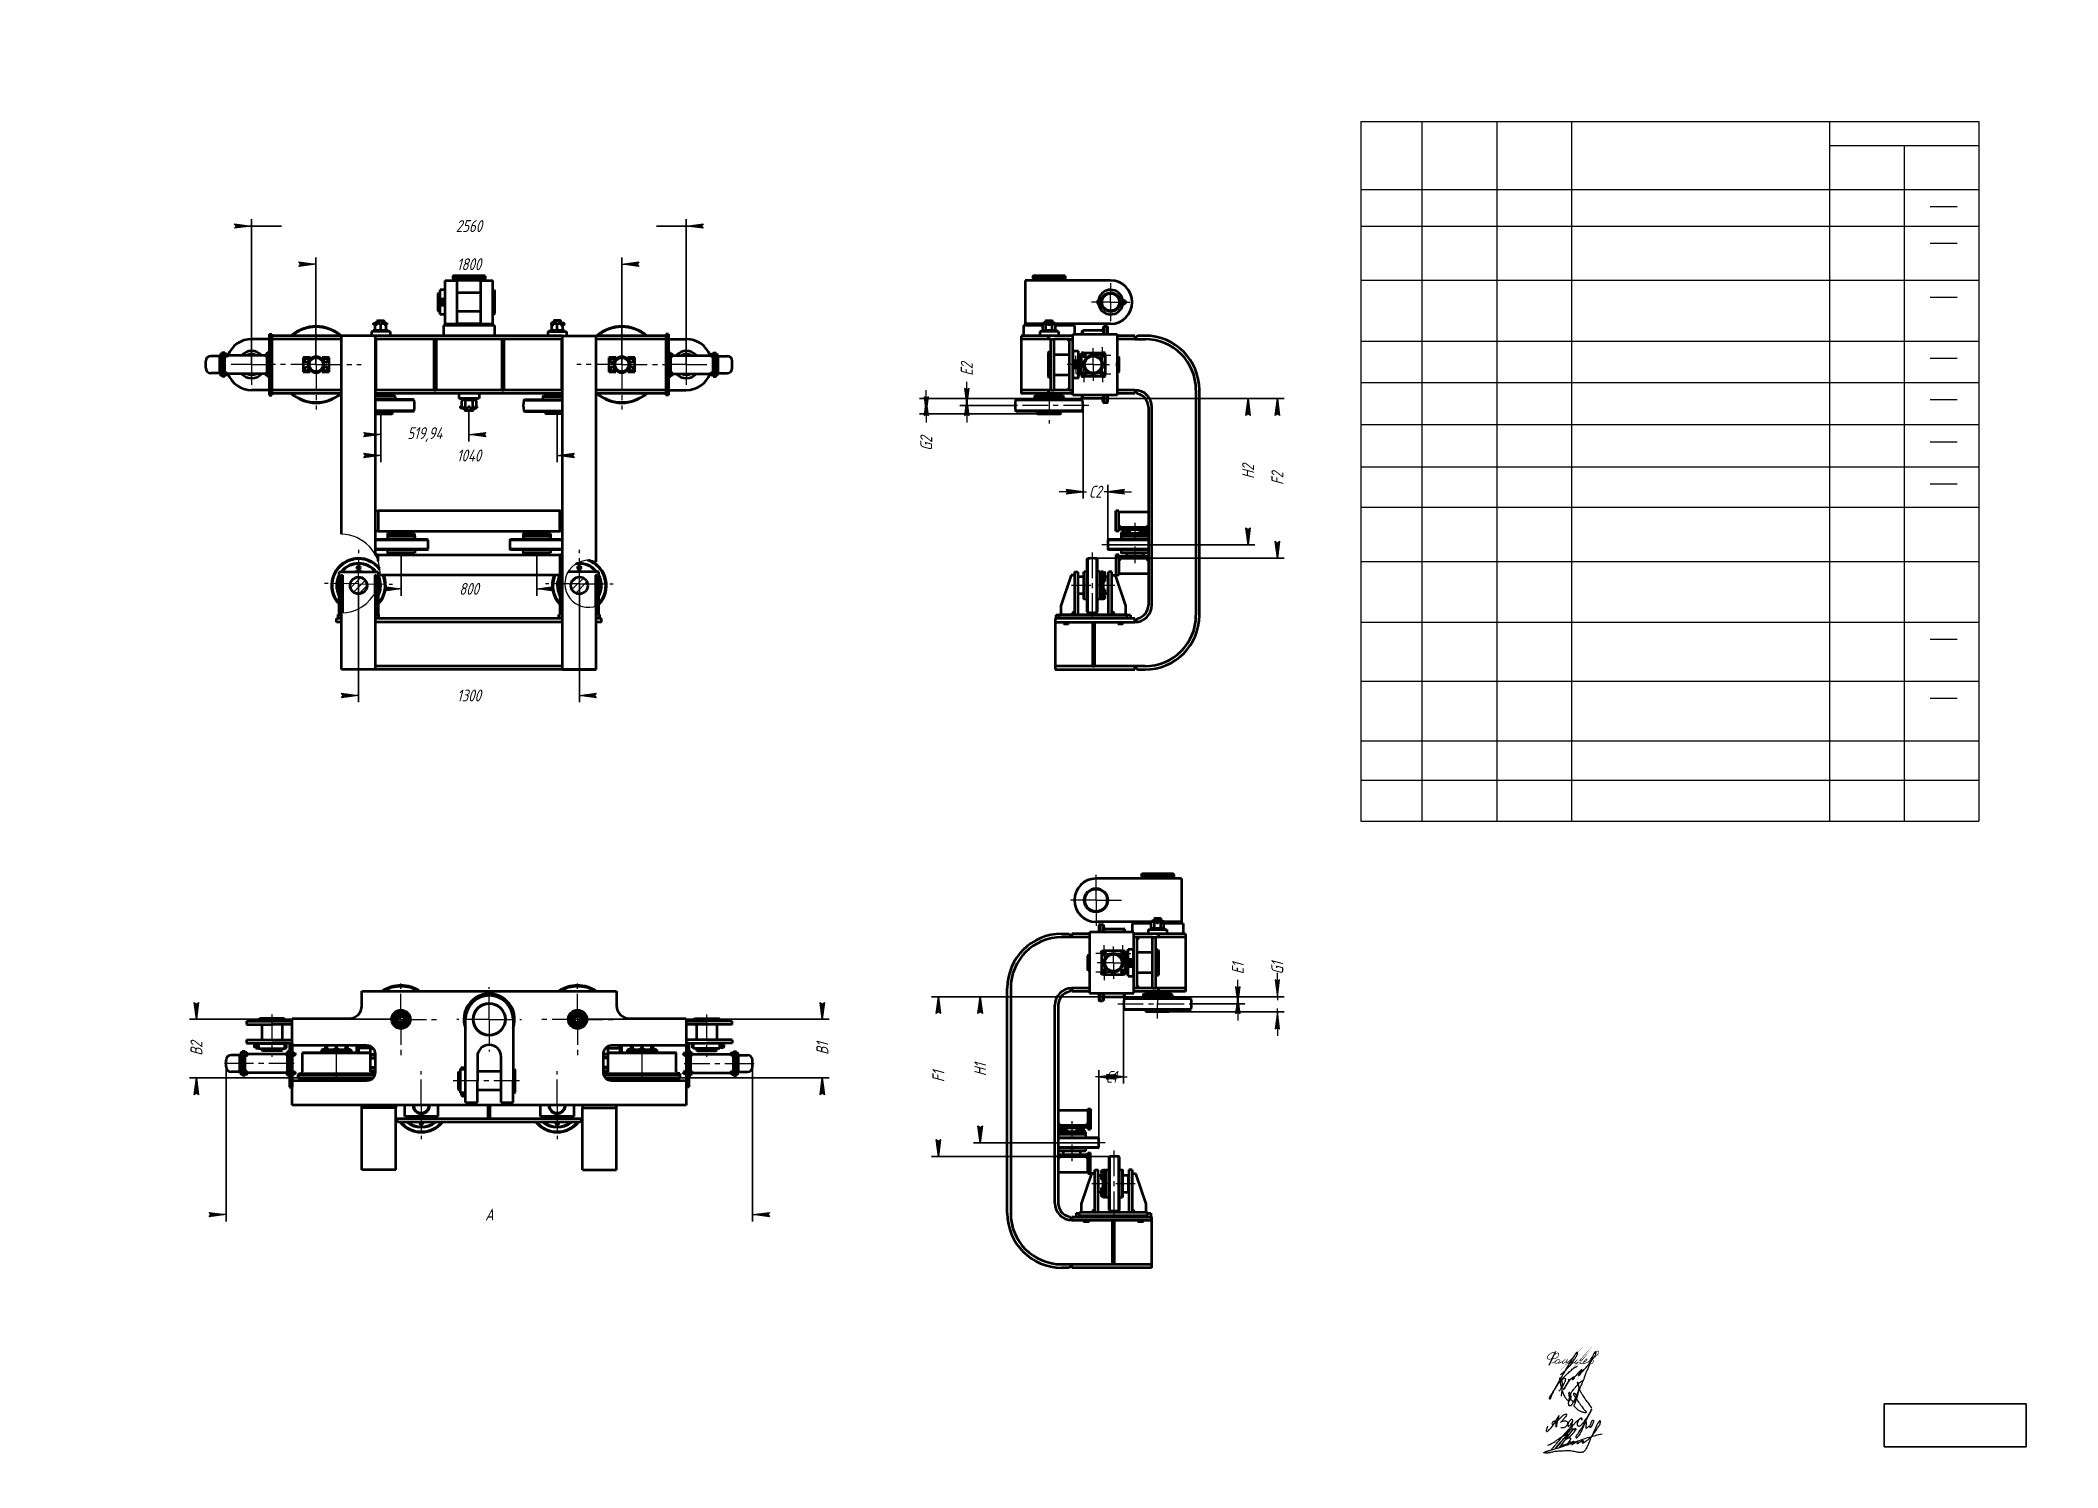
# Model space of a CAD drawing. Header units: millimetres. Extents: x 0 to 594, y 0 to 420.
import ezdxf

# ---------------------------------------------------------------- set-up
doc = ezdxf.new("R2010")
doc.units = ezdxf.units.MM
for name, pattern in [('K5LT32789', [0]), ('K5LT32790', [0]), ('K5LT32791', [0]), ('K5LT32796', [0]), ('K5LT_AXLED', [12, 7.5, -1.5, 1.5, -1.5]), ('K5LT_BASIC', [0]), ('K5LT_THIN', [0]), ('K5LT_THIN_INCLUDED_TO_HATCHING', [0])]:
    doc.linetypes.add(name, pattern=pattern)
doc.layers.add('Системный слой', color=7, linetype='Continuous')
doc.styles.add('KDIMTEXTSTYLE', font='GOST_AU.SHX', dxfattribs={"width": 0.96, "oblique": 15, "height": 5})
doc.dimstyles.new('KDIMSTYLE (0.05)', dxfattribs={"dimtxt": 5, "dimasz": 1, "dimexe": 2, "dimexo": 0.0625, "dimgap": 1, "dimtad": 1, "dimlfac": 20, "dimtxsty": 'KDIMTEXTSTYLE', "dimsah": 1, "dimcen": 0.09, "dimdle": 1, "dimadec": 0, "dimazin": 0, "dimtfac": 0.667, "dimtmove": 0, "dimatfit": 3, "dimfxl": 1, "dimtvp": 1, "dimtolj": 1, "dimtzin": 0, "dimarcsym": 0})
picture_1 = doc.add_image_def('image1.jpg', size_in_pixel=(394, 119))
pattern_1 = [(45, (0, 0), (-0.3535534, 0.3535534), [])]
pattern_2 = [(45, (0, 0), (-1.06066, 1.06066), [])]

msp = doc.modelspace()

# ---------------------------------------------------------------- blocks, each defined once
blk = doc.blocks.new('U0')
at = {"layer": 'Системный слой', "color": 5, "linetype": 'K5LT32789', "lineweight": 18, "true_color": 0x0000ff}
for points in [[(443.83, 12.16), (443.63, 11.62), (443.44, 11.08), (443.38, 10.75), (443.52, 10.61), (443.72, 10.61), (443.91, 10.79), (444.44, 11.33), (445.77, 12.65), (447.66, 16.38), (446.52, 13.59), (446.32, 11.1), (446.32, 13.4), (446.09, 13.77), (445.54, 13.65), (445.17, 13.28), (445.04, 12.94), (445.16, 12.7), (445.5, 12.7), (446.32, 13.4), (447.44, 14.52), (448.21, 15.29), (449.09, 15.86), (449.46, 15.75), (449.37, 15.43), (449.14, 15.03), (448.41, 14.17), (447.8, 13.44), (447.39, 13.16), (448.2, 13.71), (448.85, 13.83), (449.28, 13.74), (449.57, 13.53), (449.7, 13.18), (449.7, 12.76), (449.44, 12.38), (449.18, 12.12), (448.78, 11.72), (448.34, 11.62), (447.72, 11.73)], [(451.3, 13.84), (451.09, 14.17), (450.76, 14.17), (450.44, 13.85), (450.09, 13.5), (449.81, 13.01), (449.68, 12.37), (449.88, 12.18), (450.23, 12.26), (450.44, 12.47), (450.68, 12.77), (451.02, 13.29), (451.39, 14.03), (451.02, 13.29), (450.89, 12.69), (450.89, 12.34), (450.98, 12.26), (451.14, 12.31), (451.86, 13.12), (452.65, 13.84), (453.05, 14.2), (453.47, 14.48), (453.67, 14.6), (453.83, 14.6), (453.91, 14.38), (453.91, 14.14), (453.91, 13.88), (453.91, 14.38), (453.83, 14.6), (453.67, 14.61), (453.05, 14.2), (452.47, 13.06), (452.47, 12.55), (452.71, 12.32), (453.04, 12.23), (453.37, 12.23), (453.64, 12.5), (453.98, 12.84), (455.07, 13.93), (457.71, 18.84), (455.07, 13.93), (454.14, 11.59), (453.42, 10.08), (452.77, 9.06), (452.34, 8.55), (452.21, 8.67), (452.21, 9.1), (452.51, 9.64), (453.07, 10.38), (453.95, 11.84), (454.85, 13.37), (455.04, 13.57), (455.19, 13.54), (455.23, 13.31), (455.15, 12.79), (455.1, 12.38), (455.01, 11.97), (455.1, 11.67), (455.27, 11.58), (455.5, 11.82), (455.94, 12.16), (456.34, 12.56), (456.08, 12.03), (456.2, 11.91), (456.38, 11.84), (456.58, 11.91), (456.83, 12.16), (457.49, 13.55), (457.41, 13.83), (457.16, 13.9), (456.84, 13.82), (456.62, 13.41), (456.47, 12.93), (456.34, 12.52)]]:
    blk.add_open_spline(points, degree=3, dxfattribs=at)
blk = doc.blocks.new('U1')
at = {"layer": 'Системный слой', "color": 5, "linetype": 'K5LT32790', "lineweight": 18, "true_color": 0x0000ff}
blk.add_open_spline([(447.92, 21.03), (447.96, 22.3), (448.27, 23.72), (448.13, 25.23), (448.05, 25.52), (447.97, 25.71), (447.88, 25.88), (447.79, 26.03), (447.7, 26.16), (447.62, 26.25), (447.56, 26.31), (447.53, 26.34), (447.51, 26.35), (447.49, 26.36), (447.48, 26.37), (447.47, 26.37), (447.46, 26.37), (447.45, 26.38), (447.44, 26.37), (447.44, 26.37), (447.43, 26.37), (447.42, 26.37), (447.42, 26.36), (447.41, 26.36), (447.41, 26.35), (447.4, 26.34), (447.39, 26.33), (447.39, 26.32), (447.38, 26.3), (447.37, 26.27), (447.37, 26.24), (447.36, 26.19), (447.36, 26.12), (447.35, 26.03), (447.36, 25.91), (447.36, 25.78), (447.37, 25.63), (447.4, 25.47), (447.44, 25.26), (447.5, 24.98), (447.58, 24.57), (447.7, 23.98), (447.9, 23.23), (448.19, 22.43), (448.47, 21.68), (448.74, 21.05), (449.01, 20.59), (449.26, 20.26), (449.48, 20.03), (449.65, 19.87), (449.77, 19.78), (449.85, 19.74), (449.91, 19.72), (449.96, 19.71), (450.01, 19.7), (450.07, 19.7), (450.12, 19.71), (450.17, 19.72), (450.22, 19.73), (450.27, 19.75), (450.3, 19.78), (450.34, 19.8), (450.37, 19.83), (450.41, 19.88), (450.46, 19.94), (450.52, 20.03), (450.59, 20.16), (450.65, 20.29), (450.7, 20.43), (450.72, 20.56), (450.74, 20.68), (450.73, 20.83), (450.72, 21.01), (450.67, 21.23), (450.61, 21.46), (450.53, 21.68), (450.47, 21.84), (450.41, 21.94), (450.36, 22.01), (450.31, 22.06), (450.27, 22.11), (450.24, 22.13), (450.22, 22.15), (450.2, 22.16), (450.19, 22.16), (450.18, 22.17), (450.17, 22.17), (450.16, 22.17), (450.15, 22.17), (450.15, 22.17), (450.14, 22.16), (450.13, 22.16), (450.12, 22.16), (450.12, 22.15), (450.11, 22.14), (450.1, 22.13), (450.09, 22.12), (450.08, 22.1), (450.07, 22.07), (450.05, 22.03), (450.04, 21.98), (450.03, 21.93), (450.02, 21.86), (450.01, 21.78), (450.02, 21.69), (450.04, 21.57), (450.07, 21.39), (450.11, 21.17), (450.17, 20.91), (450.26, 20.68), (450.37, 20.46), (450.5, 20.25), (450.66, 20.05), (450.84, 19.87), (451, 19.72), (451.14, 19.63), (451.27, 19.56), (451.37, 19.52), (451.47, 19.5), (451.55, 19.49), (451.62, 19.48), (451.68, 19.49), (451.74, 19.5), (451.78, 19.51), (451.82, 19.53), (451.86, 19.56), (451.9, 19.59), (451.95, 19.63), (452.01, 19.7), (452.07, 19.78), (452.14, 19.89), (452.21, 20.02), (452.27, 20.16), (452.31, 20.31), (452.34, 20.48), (452.35, 20.65), (452.35, 20.84), (452.33, 21.03), (452.29, 21.2), (452.24, 21.34), (452.19, 21.46), (452.13, 21.55), (452.08, 21.61), (452.02, 21.67), (451.97, 21.71), (451.91, 21.75), (451.84, 21.78), (451.78, 21.8), (451.73, 21.82), (451.68, 21.83), (451.64, 21.83), (451.61, 21.82), (451.58, 21.82), (451.55, 21.81), (451.53, 21.8), (451.5, 21.78), (451.48, 21.77), (451.47, 21.75), (451.45, 21.74), (451.45, 21.73), (451.44, 21.72), (451.43, 21.7), (451.43, 21.69), (451.43, 21.67), (451.43, 21.66), (451.43, 21.63), (451.43, 21.61), (451.44, 21.58), (451.46, 21.54), (451.48, 21.48), (451.52, 21.41), (451.57, 21.31), (451.63, 21.19), (451.72, 21.06), (451.85, 20.91), (452.03, 20.69), (452.27, 20.35), (452.57, 19.87), (452.94, 19.27), (453.42, 18.63), (453.89, 18.01), (454.29, 17.46), (454.57, 17.06), (454.8, 16.84), (454.95, 16.71), (455.03, 16.62), (455.09, 16.54), (455.12, 16.47), (455.14, 16.42), (455.16, 16.38), (455.16, 16.34), (455.16, 16.32), (455.16, 16.3), (455.16, 16.28), (455.15, 16.26), (455.15, 16.25), (455.14, 16.24), (455.13, 16.23), (455.12, 16.21), (455.1, 16.2), (455.09, 16.19), (455.06, 16.18), (455.03, 16.16), (454.99, 16.15), (454.94, 16.14), (454.89, 16.13), (454.83, 16.13), (454.76, 16.13), (454.65, 16.15), (454.51, 16.18), (454.29, 16.24), (453.97, 16.35), (453.59, 16.52), (453.19, 16.72), (452.87, 16.92), (452.62, 17.13), (452.38, 17.34), (452.14, 17.56), (451.92, 17.75), (451.79, 17.91), (451.73, 18), (451.7, 18.07), (451.68, 18.12), (451.67, 18.17), (451.66, 18.23), (451.66, 18.28), (451.67, 18.34), (451.68, 18.39), (451.7, 18.45), (451.73, 18.54), (451.78, 18.64), (451.86, 18.81), (451.95, 19.04), (452.05, 19.34), (452.16, 19.68), (452.3, 20.04), (452.46, 20.47), (452.63, 21.02), (452.79, 21.66), (452.88, 22.26), (452.94, 22.73), (453.01, 23.11), (453.07, 23.41), (453.08, 23.66), (453.05, 23.85), (453.02, 24.04), (452.96, 24.25), (452.91, 24.47), (452.87, 24.67), (452.83, 24.82), (452.8, 24.93), (452.77, 24.99), (452.75, 25.04), (452.74, 25.06), (452.72, 25.07), (452.71, 25.08), (452.7, 25.09), (452.69, 25.1), (452.68, 25.1), (452.68, 25.1), (452.67, 25.1), (452.66, 25.1), (452.65, 25.1), (452.64, 25.1), (452.63, 25.09), (452.62, 25.09), (452.61, 25.08), (452.6, 25.07), (452.59, 25.07), (452.58, 25.06), (452.57, 25.04), (452.56, 25.03), (452.56, 25.02), (452.55, 25), (452.55, 24.98), (452.55, 24.96), (452.55, 24.93), (452.55, 24.9), (452.56, 24.86), (452.58, 24.8), (452.6, 24.74), (452.64, 24.66), (452.69, 24.56), (452.74, 24.43), (452.79, 24.27), (452.85, 24.09), (452.92, 23.85), (453.02, 23.57), (453.12, 23.25), (453.2, 22.95), (453.3, 22.69), (453.42, 22.46), (453.56, 22.23), (453.73, 21.98), (453.92, 21.65), (454.16, 21.22), (454.48, 20.73), (454.84, 20.21), (455.19, 19.72), (455.82, 18.84), (456.32, 18.1), (456.7, 17.52)], degree=3, knots=[0, 0, 0, 0, 23.088924, 25.905784, 27.368497, 28.578535, 29.721875, 30.813961, 31.805183, 32.534012, 32.992903, 33.225793, 33.377047, 33.48833, 33.574551, 33.643805, 33.701224, 33.750367, 33.79387, 33.833355, 33.872141, 33.912355, 33.95659, 34.00557, 34.061357, 34.126468, 34.204109, 34.298549, 34.415744, 34.564555, 34.759459, 35.028229, 35.412864, 35.997175, 36.728139, 37.568941, 38.433825, 39.401332, 40.578431, 42.235398, 44.569602, 48.269133, 53.187712, 58.58434, 63.764044, 67.778676, 70.998143, 73.369834, 75.349816, 76.796874, 77.581324, 78.028914, 78.378087, 78.696803, 79.013489, 79.343373, 79.678587, 80.006824, 80.317932, 80.606471, 80.866035, 81.11641, 81.383983, 81.718354, 82.16781, 82.839361, 83.733235, 84.705422, 85.582724, 86.324391, 87.057116, 87.890757, 88.945341, 90.321141, 91.965571, 93.426367, 94.484215, 95.101021, 95.580997, 96.013141, 96.361093, 96.626002, 96.782739, 96.889142, 96.971138, 97.03813, 97.095272, 97.145901, 97.188561, 97.228747, 97.268915, 97.315311, 97.366861, 97.425655, 97.494454, 97.577142, 97.679623, 97.811915, 97.985663, 98.226797, 98.532587, 98.897786, 99.296036, 99.737821, 100.261724, 100.964229, 101.99978, 103.525411, 105.150667, 106.72453, 108.093532, 109.590313, 111.195302, 112.777483, 114.126394, 115.159714, 115.93325, 116.599105, 117.196687, 117.716186, 118.147278, 118.512091, 118.830828, 119.112084, 119.376147, 119.650254, 119.966184, 120.348472, 120.832611, 121.462575, 122.257884, 123.166317, 124.121896, 125.077441, 126.058759, 127.110722, 128.27138, 129.455541, 130.54928, 131.472222, 132.224076, 132.842804, 133.343527, 133.786162, 134.209733, 134.641953, 135.076751, 135.490934, 135.840567, 136.1162, 136.329021, 136.516582, 136.697073, 136.87991, 137.063295, 137.235465, 137.38613, 137.514261, 137.623548, 137.718445, 137.797689, 137.875651, 137.957944, 138.055516, 138.163779, 138.288043, 138.436309, 138.622516, 138.862075, 139.203128, 139.704326, 140.381097, 141.218915, 142.127317, 143.259517, 144.821141, 147.317764, 150.75711, 155.19517, 160.069171, 165.224464, 169.471142, 172.421411, 174.092925, 175.138298, 175.966748, 176.479558, 176.900272, 177.244752, 177.52135, 177.72293, 177.873709, 177.996322, 178.101436, 178.195314, 178.281517, 178.366118, 178.454913, 178.554755, 178.670049, 178.807074, 178.975201, 179.187234, 179.439473, 179.719727, 180.029511, 180.383269, 180.823448, 181.407111, 182.246837, 183.563618, 185.512414, 188.365901, 191.16936, 193.636194, 195.215931, 197.147086, 199.269225, 201.224518, 202.392176, 202.935446, 203.335749, 203.665039, 203.98044, 204.30527, 204.630666, 204.95421, 205.28424, 205.683122, 206.145312, 206.866804, 207.837862, 209.464316, 211.387339, 213.648133, 215.828171, 218.361631, 222.046321, 226.400789, 230.237614, 232.987127, 235.143069, 237.145235, 238.600123, 239.59432, 240.714469, 242.086859, 243.579513, 244.83703, 245.773068, 246.379449, 246.80954, 247.077534, 247.227517, 247.33398, 247.41847, 247.489521, 247.552012, 247.609222, 247.663606, 247.717168, 247.768592, 247.820784, 247.876677, 247.942191, 248.018083, 248.10247, 248.189421, 248.269471, 248.347072, 248.425637, 248.512886, 248.605679, 248.706816, 248.820413, 248.952282, 249.111489, 249.313956, 249.574155, 249.89782, 250.303709, 250.841791, 251.528272, 252.381244, 253.359593, 254.475963, 255.872687, 257.851092, 259.938273, 261.963603, 263.469883, 265.046448, 266.586695, 268.366913, 270.599666, 273.407082, 277.373027, 281.234201, 284.882343, 288.313023, 301, 301, 301, 301], dxfattribs=at)
blk = doc.blocks.new('U2')
at = {"layer": 'Системный слой', "color": 5, "linetype": 'K5LT32790', "lineweight": 18, "true_color": 0x0000ff}
for points, knots in [([(447.59, 27.36), (448.52, 28.01), (449.69, 29.12), (450.96, 30.74), (451.74, 31.77), (452.2, 32.64), (452.5, 33.16), (452.6, 33.44), (452.63, 33.58), (452.64, 33.66), (452.64, 33.72), (452.63, 33.75), (452.63, 33.78), (452.62, 33.8), (452.61, 33.81), (452.6, 33.82), (452.59, 33.84), (452.58, 33.85), (452.56, 33.86), (452.54, 33.87), (452.52, 33.88), (452.5, 33.89), (452.48, 33.89), (452.46, 33.89), (452.44, 33.89), (452.42, 33.89), (452.4, 33.88), (452.39, 33.88), (452.37, 33.87), (452.35, 33.86), (452.33, 33.84), (452.3, 33.81), (452.26, 33.76), (452.19, 33.68), (452.07, 33.54), (451.88, 33.29), (451.62, 32.87), (451.26, 32.26), (450.7, 31.39), (449.84, 30.03), (448.69, 28.14), (447.43, 25.97), (446.38, 24.07), (445.69, 22.76), (445.3, 22.01), (445.1, 21.54), (444.95, 21.19), (444.83, 20.89), (444.73, 20.62), (444.65, 20.42), (444.61, 20.3), (444.58, 20.25), (444.57, 20.22), (444.56, 20.21), (444.55, 20.2), (444.55, 20.19), (444.54, 20.19), (444.53, 20.19), (444.53, 20.18), (444.52, 20.18), (444.52, 20.18), (444.51, 20.18), (444.51, 20.18), (444.5, 20.18), (444.5, 20.19), (444.5, 20.19), (444.49, 20.19), (444.49, 20.2), (444.48, 20.21), (444.47, 20.22), (444.46, 20.23), (444.45, 20.25), (444.44, 20.28), (444.42, 20.32), (444.4, 20.36), (444.39, 20.42), (444.39, 20.47), (444.39, 20.53), (444.39, 20.59), (444.41, 20.65), (444.43, 20.72), (444.46, 20.79), (444.51, 20.88), (444.59, 21.02), (444.75, 21.28), (445.06, 21.77), (445.63, 22.66), (446.46, 23.94), (447.52, 25.48), (448.76, 26.83), (449.97, 27.98), (450.95, 28.87), (451.82, 29.46), (452.36, 29.71), (452.61, 29.83)], [0, 0, 0, 0, 8.550609, 12.054989, 15.548009, 18.191121, 19.498995, 20.058209, 20.381615, 20.589671, 20.716665, 20.79368, 20.851701, 20.900722, 20.944653, 20.985245, 21.025642, 21.06834, 21.115939, 21.168338, 21.224707, 21.283052, 21.340576, 21.394663, 21.443781, 21.488289, 21.53119, 21.575808, 21.625508, 21.683081, 21.754287, 21.848548, 21.98875, 22.223415, 22.641351, 23.38396, 24.591455, 26.333193, 28.725175, 32.394143, 38.444137, 45.386804, 51.336644, 54.759282, 56.550214, 57.736198, 58.581068, 59.410817, 60.190375, 60.748602, 61.044545, 61.139793, 61.19713, 61.237089, 61.267135, 61.290713, 61.309862, 61.325937, 61.339917, 61.352551, 61.36445, 61.376142, 61.388111, 61.400062, 61.412022, 61.424542, 61.439066, 61.45699, 61.479741, 61.509795, 61.550475, 61.607942, 61.688058, 61.795635, 61.922219, 62.059168, 62.198495, 62.342871, 62.495112, 62.658157, 62.830855, 63.02153, 63.245709, 63.594568, 64.237865, 65.516344, 67.957442, 72.253573, 76.989753, 81.977365, 86.090995, 89.562811, 91.905588, 94, 94, 94, 94]), ([(450.02, 26.05), (449.94, 25.59), (449.72, 25.01), (449.38, 24.31), (449.14, 23.93), (448.98, 23.63), (448.89, 23.44), (448.83, 23.33), (448.79, 23.26), (448.75, 23.21), (448.72, 23.17), (448.68, 23.13), (448.65, 23.09), (448.62, 23.06), (448.59, 23.04), (448.58, 23.02), (448.57, 23.02), (448.56, 23.01), (448.56, 23.01), (448.55, 23.01), (448.55, 23.01), (448.55, 23.01), (448.54, 23.01), (448.54, 23.01), (448.54, 23.01), (448.54, 23.01), (448.54, 23.01), (448.54, 23.01), (448.54, 23.02), (448.54, 23.02), (448.54, 23.03), (448.55, 23.03), (448.55, 23.04), (448.56, 23.06), (448.56, 23.08), (448.58, 23.1), (448.59, 23.14), (448.6, 23.17), (448.62, 23.22), (448.65, 23.27), (448.68, 23.32), (448.73, 23.38), (448.8, 23.47), (448.89, 23.6), (449.01, 23.78), (449.15, 24.01), (449.29, 24.26), (449.43, 24.5), (449.59, 24.77), (449.79, 25.06), (450.01, 25.32), (450.2, 25.54), (450.4, 25.78), (450.63, 26.05), (450.91, 26.32), (451.12, 26.52), (451.25, 26.63), (451.32, 26.67), (451.37, 26.7), (451.42, 26.72), (451.47, 26.73), (451.51, 26.74), (451.54, 26.75), (451.56, 26.75), (451.58, 26.74), (451.59, 26.74), (451.6, 26.74), (451.61, 26.73), (451.62, 26.73), (451.62, 26.72), (451.63, 26.71), (451.63, 26.71), (451.64, 26.7), (451.64, 26.69), (451.64, 26.67), (451.64, 26.66), (451.64, 26.63), (451.64, 26.6), (451.64, 26.56), (451.63, 26.5), (451.62, 26.44), (451.61, 26.38), (451.59, 26.32), (451.57, 26.27), (451.54, 26.22), (451.5, 26.16), (451.46, 26.11), (451.41, 26.05), (451.37, 26.01), (451.34, 25.97), (451.31, 25.95), (451.28, 25.92), (451.25, 25.9), (451.23, 25.88), (451.21, 25.87), (451.2, 25.86), (451.19, 25.85), (451.19, 25.85), (451.18, 25.85), (451.18, 25.85), (451.18, 25.85), (451.18, 25.85), (451.17, 25.85), (451.17, 25.85), (451.17, 25.85), (451.17, 25.85), (451.17, 25.86), (451.17, 25.86), (451.17, 25.86), (451.17, 25.86), (451.17, 25.87), (451.17, 25.87), (451.17, 25.88), (451.18, 25.89), (451.18, 25.9), (451.19, 25.92), (451.2, 25.94), (451.21, 25.96), (451.23, 25.99), (451.24, 26.01), (451.26, 26.04), (451.28, 26.07), (451.31, 26.12), (451.35, 26.19), (451.39, 26.26), (451.46, 26.34), (451.55, 26.43), (451.66, 26.53), (451.81, 26.66), (451.95, 26.8), (452.08, 26.96), (452.2, 27.11), (452.33, 27.26), (452.47, 27.42), (452.61, 27.6), (452.75, 27.79), (452.92, 27.97), (453.12, 28.16), (453.31, 28.33), (453.45, 28.48), (453.54, 28.58), (453.61, 28.66), (453.66, 28.72), (453.71, 28.77), (453.75, 28.81), (453.78, 28.83), (453.8, 28.85), (453.81, 28.85), (453.82, 28.86), (453.83, 28.86), (453.84, 28.86), (453.84, 28.86), (453.85, 28.86), (453.85, 28.86), (453.86, 28.86), (453.86, 28.86), (453.87, 28.85), (453.87, 28.85), (453.87, 28.85), (453.88, 28.84), (453.88, 28.83), (453.88, 28.82), (453.89, 28.81), (453.89, 28.8), (453.89, 28.78), (453.9, 28.75), (453.9, 28.73), (453.89, 28.7), (453.89, 28.67), (453.88, 28.65), (453.87, 28.62), (453.85, 28.59), (453.83, 28.54), (453.78, 28.48), (453.71, 28.39), (453.62, 28.27), (453.5, 28.13), (453.39, 27.96), (453.29, 27.79), (453.18, 27.67), (453.1, 27.55), (453.03, 27.47), (452.98, 27.4), (452.93, 27.35), (452.9, 27.32), (452.88, 27.29), (452.87, 27.27), (452.86, 27.25), (452.86, 27.23), (452.86, 27.21), (452.86, 27.19), (452.86, 27.18), (452.86, 27.16), (452.87, 27.14), (452.88, 27.13), (452.88, 27.12), (452.89, 27.11), (452.89, 27.11), (452.9, 27.1), (452.9, 27.1), (452.91, 27.1), (452.92, 27.09), (452.93, 27.09), (452.94, 27.09), (452.95, 27.09), (452.96, 27.1), (452.98, 27.1), (453, 27.11), (453.03, 27.12), (453.06, 27.14), (453.11, 27.16), (453.16, 27.2), (453.21, 27.24), (453.27, 27.29), (453.34, 27.36), (453.42, 27.46), (453.54, 27.62), (453.71, 27.84), (453.95, 28.11), (454.26, 28.44), (454.6, 28.83), (454.97, 29.28), (455.33, 29.72), (455.7, 30.14), (456.07, 30.56), (456.44, 31.02), (456.78, 31.52), (457.12, 32.02), (457.46, 32.46), (457.72, 32.86), (457.9, 33.14), (457.99, 33.34), (458.03, 33.47), (458.05, 33.58), (458.06, 33.66), (458.07, 33.72), (458.08, 33.77), (458.08, 33.81), (458.08, 33.85), (458.07, 33.88), (458.06, 33.91), (458.05, 33.94), (458.03, 33.96), (458.02, 33.98), (458, 34), (457.98, 34.01), (457.97, 34.02), (457.95, 34.03), (457.94, 34.03), (457.92, 34.04), (457.91, 34.04), (457.89, 34.04), (457.87, 34.03), (457.85, 34.03), (457.82, 34.02), (457.79, 34.01), (457.76, 33.99), (457.72, 33.96), (457.69, 33.93), (457.65, 33.89), (457.61, 33.85), (457.57, 33.79), (457.52, 33.71), (457.46, 33.61), (457.37, 33.45), (457.25, 33.21), (457.12, 32.9), (456.98, 32.55), (456.84, 32.18), (456.68, 31.79), (456.5, 31.37), (456.32, 30.91), (456.15, 30.41), (455.97, 29.9), (455.76, 29.34), (455.48, 28.75), (455.21, 28.18), (455.01, 27.67), (454.88, 27.32), (454.81, 27.12), (454.76, 26.99), (454.71, 26.83), (454.6, 26.54), (454.44, 26.12), (454.22, 25.59), (453.97, 24.98), (453.7, 24.25), (453.34, 23.43), (452.86, 22.49), (452.39, 21.46), (451.95, 20.43), (451.54, 19.54), (451.15, 18.95), (450.97, 18.58), (450.85, 18.41), (450.77, 18.33), (450.71, 18.28), (450.66, 18.25), (450.6, 18.22), (450.54, 18.2), (450.47, 18.18), (450.41, 18.17), (450.35, 18.17), (450.3, 18.17), (450.26, 18.18), (450.24, 18.19), (450.21, 18.2), (450.2, 18.21), (450.18, 18.22), (450.17, 18.23), (450.15, 18.25), (450.14, 18.27), (450.13, 18.29), (450.11, 18.33), (450.1, 18.38), (450.08, 18.46), (450.05, 18.57), (450.02, 18.7), (449.99, 18.84), (449.99, 18.98), (450, 19.13), (450.02, 19.31), (450.07, 19.53), (450.12, 19.83), (450.18, 20.21), (450.28, 20.64), (450.41, 21.04), (450.52, 21.37), (450.61, 21.63), (450.7, 21.87), (450.82, 22.12), (450.99, 22.4), (451.27, 22.77), (451.65, 23.27), (452.18, 23.87), (452.72, 24.47), (453.23, 24.97), (453.61, 25.28), (453.9, 25.45), (454.17, 25.56), (454.36, 25.62), (454.47, 25.66)], [0, 0, 0, 0, 9.050129, 12.27524, 15.459, 17.73484, 19.057413, 19.710841, 20.186256, 20.578255, 20.920156, 21.263228, 21.624829, 21.943402, 22.174143, 22.29629, 22.36276, 22.406894, 22.439057, 22.464194, 22.484922, 22.502166, 22.516262, 22.528133, 22.539447, 22.552242, 22.56817, 22.588053, 22.611987, 22.639741, 22.672744, 22.715192, 22.776687, 22.87041, 23.023044, 23.2152, 23.446308, 23.698853, 24.014406, 24.364067, 24.793807, 25.28352, 25.941626, 26.877925, 28.429965, 30.348657, 32.240773, 33.898399, 35.948367, 38.485583, 40.825304, 42.59187, 44.267244, 46.970047, 49.74801, 51.863744, 52.701471, 53.104911, 53.483029, 53.862972, 54.210178, 54.473163, 54.650607, 54.780151, 54.882015, 54.96597, 55.037892, 55.101774, 55.160577, 55.215489, 55.269733, 55.3265, 55.390437, 55.464507, 55.552848, 55.661752, 55.802045, 55.996896, 56.278982, 56.657771, 57.087852, 57.530059, 57.926999, 58.28654, 58.645161, 59.086887, 59.580412, 60.070145, 60.456808, 60.770321, 61.020502, 61.287434, 61.539711, 61.751465, 61.877288, 61.951174, 62.001019, 62.037083, 62.064047, 62.085222, 62.102691, 62.117816, 62.131035, 62.143011, 62.154708, 62.167188, 62.181333, 62.197688, 62.21651, 62.238222, 62.264236, 62.296726, 62.338711, 62.394112, 62.469848, 62.581386, 62.750144, 62.953234, 63.151975, 63.325302, 63.501424, 63.750698, 64.126703, 64.655732, 65.239268, 65.888652, 66.649933, 67.724768, 68.970934, 70.450533, 71.673771, 72.965674, 74.199734, 75.716608, 77.191491, 78.669398, 80.263602, 82.259995, 84.0227, 85.431088, 86.180031, 86.82002, 87.357354, 87.830339, 88.196682, 88.427814, 88.563885, 88.657509, 88.728451, 88.784957, 88.831759, 88.871976, 88.907862, 88.941164, 88.973333, 89.002363, 89.031139, 89.061129, 89.097204, 89.139544, 89.190239, 89.252182, 89.329582, 89.428874, 89.559889, 89.727893, 89.910432, 90.08993, 90.259821, 90.437176, 90.634512, 90.867411, 91.167757, 91.627014, 92.382088, 93.419966, 94.672454, 96.030915, 97.344377, 98.512333, 99.382533, 100.080146, 100.642761, 101.098523, 101.416568, 101.614452, 101.761411, 101.888131, 102.002041, 102.112642, 102.228685, 102.353162, 102.475542, 102.582798, 102.67162, 102.744553, 102.805473, 102.857643, 102.905538, 102.953137, 103.003348, 103.057077, 103.11538, 103.180499, 103.255316, 103.343787, 103.451799, 103.589159, 103.775473, 104.036879, 104.381072, 104.782032, 105.231565, 105.731185, 106.331113, 107.131661, 108.329516, 110.150194, 112.636877, 115.501671, 119.160964, 122.898631, 126.952961, 130.409086, 134.037174, 137.994275, 142.035946, 146.041027, 149.822245, 153.085433, 155.385996, 156.523495, 157.344961, 158.084473, 158.656408, 159.032405, 159.319553, 159.62593, 159.882585, 160.081757, 160.265654, 160.447561, 160.63144, 160.806021, 160.962993, 161.100471, 161.220792, 161.327559, 161.424857, 161.521276, 161.623153, 161.736504, 161.863212, 162.008568, 162.179889, 162.387514, 162.643846, 162.945007, 163.264358, 163.6135, 164.014772, 164.533206, 165.020618, 165.794064, 166.857794, 168.64401, 171.006738, 173.517367, 176.204619, 178.789913, 181.800729, 185.264053, 188.598832, 192.086757, 196.039981, 200.351441, 204.98312, 208.606796, 211.174086, 212.324149, 212.840152, 213.814159, 215.76165, 218.911517, 222.760316, 227.121283, 231.883071, 238.054257, 244.879079, 252.670992, 260.372327, 267.206768, 271.910472, 274.294825, 275.442431, 276.007431, 276.456493, 276.872537, 277.298483, 277.734538, 278.182349, 278.627236, 279.027811, 279.347916, 279.582846, 279.760539, 279.906542, 280.032941, 280.152577, 280.276179, 280.413989, 280.572354, 280.762102, 281.004984, 281.334701, 281.830666, 282.557033, 283.530703, 284.521091, 285.429966, 286.323075, 287.47734, 288.942216, 290.783007, 293.428229, 296.57457, 299.586331, 301.717918, 303.359613, 305.016414, 306.799751, 308.827327, 311.560281, 315.955926, 321.284596, 327.290578, 331.929165, 335.294372, 337.07654, 338.608554, 341, 341, 341, 341]), ([(447.57, 25.11), (447.76, 25.4), (447.97, 25.77), (448.33, 26.09), (448.46, 26.18), (448.56, 26.23), (448.64, 26.27), (448.71, 26.29), (448.75, 26.29), (448.79, 26.3), (448.83, 26.29), (448.86, 26.29), (448.89, 26.28), (448.92, 26.26), (448.95, 26.24), (448.97, 26.22), (449, 26.2), (449.02, 26.17), (449.04, 26.15), (449.06, 26.12), (449.07, 26.09), (449.08, 26.06), (449.08, 26.02), (449.09, 25.98), (449.09, 25.92), (449.08, 25.85), (449.06, 25.75), (449.03, 25.62), (448.96, 25.43), (448.84, 25.15), (448.65, 24.75), (448.39, 24.25), (448.07, 23.75), (447.76, 23.31), (447.47, 22.9), (447.27, 22.62), (447.16, 22.46)], [0, 0, 0, 0, 6.031327, 7.224988, 8.103691, 8.779791, 9.271523, 9.620615, 9.879085, 10.092232, 10.278511, 10.453749, 10.630111, 10.818394, 11.017829, 11.223201, 11.427374, 11.623322, 11.806227, 11.978077, 12.150954, 12.337468, 12.550087, 12.799771, 13.111892, 13.519386, 14.078895, 14.842107, 15.895849, 17.445078, 19.990893, 23.601088, 27.190299, 30.147219, 32.759048, 36, 36, 36, 36])]:
    blk.add_open_spline(points, degree=3, knots=knots, dxfattribs=at)
blk = doc.blocks.new('U3')
at = {"layer": 'Системный слой', "color": 5, "linetype": 'K5LT32790', "lineweight": 18, "true_color": 0x0000ff}
blk.add_line((451.43, 11.48), (447.18, 5.91), dxfattribs=at)
for points, knots in [([(450.63, 10.43), (450.82, 10.67), (451.09, 10.98), (451.49, 11.25), (451.67, 11.36), (451.8, 11.44), (451.89, 11.47), (451.93, 11.48), (451.97, 11.49), (451.99, 11.49), (452.02, 11.48), (452.04, 11.48), (452.07, 11.47), (452.09, 11.46), (452.11, 11.44), (452.13, 11.43), (452.14, 11.42), (452.15, 11.41), (452.16, 11.39), (452.16, 11.38), (452.17, 11.37), (452.17, 11.36), (452.17, 11.34), (452.17, 11.33), (452.17, 11.31), (452.17, 11.29), (452.16, 11.26), (452.14, 11.24), (452.12, 11.2), (452.09, 11.15), (452.04, 11.09), (451.96, 11), (451.87, 10.88), (451.77, 10.73), (451.65, 10.55), (451.49, 10.33), (451.28, 10.07), (451.01, 9.79), (450.74, 9.52), (450.52, 9.3), (450.35, 9.11), (450.22, 8.97), (450.11, 8.85), (450.02, 8.78), (449.94, 8.72), (449.88, 8.67), (449.8, 8.62), (449.72, 8.57), (449.62, 8.52), (449.55, 8.48), (449.49, 8.45), (449.46, 8.43), (449.43, 8.42), (449.42, 8.41), (449.41, 8.41), (449.4, 8.4), (449.4, 8.4), (449.39, 8.4), (449.39, 8.4), (449.39, 8.4), (449.38, 8.4), (449.38, 8.4), (449.38, 8.4), (449.38, 8.4), (449.38, 8.4), (449.38, 8.4), (449.38, 8.4), (449.39, 8.41), (449.39, 8.41), (449.39, 8.41), (449.39, 8.41), (449.4, 8.42), (449.4, 8.42), (449.41, 8.42), (449.42, 8.43), (449.43, 8.44), (449.45, 8.45), (449.47, 8.47), (449.51, 8.49), (449.57, 8.53), (449.64, 8.58), (449.72, 8.63), (449.82, 8.68), (449.92, 8.72), (450.02, 8.75), (450.11, 8.77), (450.19, 8.78), (450.27, 8.78), (450.32, 8.77), (450.37, 8.76), (450.4, 8.75), (450.43, 8.74), (450.45, 8.73), (450.46, 8.71), (450.48, 8.7), (450.49, 8.68), (450.5, 8.66), (450.52, 8.63), (450.53, 8.6), (450.54, 8.57), (450.54, 8.52), (450.54, 8.48), (450.54, 8.43), (450.53, 8.38), (450.52, 8.33), (450.5, 8.26), (450.46, 8.19), (450.4, 8.09), (450.3, 7.94), (450.16, 7.73), (449.97, 7.46), (449.75, 7.17), (449.53, 6.93), (449.32, 6.76), (449.13, 6.64), (448.93, 6.55), (448.7, 6.46), (448.46, 6.37), (448.26, 6.29), (448.12, 6.26), (448.04, 6.25), (447.99, 6.25), (447.94, 6.26), (447.89, 6.27), (447.85, 6.29), (447.8, 6.31), (447.75, 6.34), (447.72, 6.35), (447.7, 6.37), (447.68, 6.38), (447.66, 6.4), (447.64, 6.41), (447.63, 6.43), (447.62, 6.44), (447.62, 6.46), (447.62, 6.47), (447.62, 6.48), (447.63, 6.49), (447.64, 6.5), (447.65, 6.51), (447.67, 6.52), (447.69, 6.53), (447.72, 6.54), (447.76, 6.56), (447.81, 6.57), (447.88, 6.59), (447.97, 6.6), (448.09, 6.62), (448.26, 6.65), (448.5, 6.69), (448.81, 6.76), (449.17, 6.85), (449.51, 6.97), (449.78, 7.11), (449.99, 7.25), (450.14, 7.36), (450.26, 7.46), (450.34, 7.54), (450.39, 7.6), (450.43, 7.63), (450.46, 7.66), (450.47, 7.68), (450.49, 7.7), (450.5, 7.71), (450.5, 7.72), (450.51, 7.73), (450.51, 7.73), (450.52, 7.74), (450.52, 7.74), (450.52, 7.74), (450.52, 7.74), (450.52, 7.74), (450.52, 7.74), (450.52, 7.74), (450.52, 7.74), (450.51, 7.74), (450.51, 7.74), (450.51, 7.74), (450.5, 7.73), (450.49, 7.73), (450.48, 7.72), (450.47, 7.71), (450.46, 7.69), (450.43, 7.67), (450.41, 7.64), (450.37, 7.6), (450.32, 7.54), (450.24, 7.46), (450.13, 7.34), (450, 7.19), (449.87, 7.04), (449.77, 6.92), (449.72, 6.84), (449.69, 6.8), (449.67, 6.77), (449.66, 6.74), (449.65, 6.73), (449.64, 6.71), (449.64, 6.7), (449.64, 6.69), (449.64, 6.69), (449.64, 6.68), (449.65, 6.68), (449.66, 6.68), (449.67, 6.68), (449.68, 6.68), (449.7, 6.69), (449.72, 6.7), (449.75, 6.71), (449.79, 6.73), (449.84, 6.76), (449.91, 6.8), (450, 6.85), (450.12, 6.94), (450.32, 7.06), (450.56, 7.24), (450.83, 7.42), (451.05, 7.57), (451.2, 7.66), (451.29, 7.71), (451.35, 7.73), (451.39, 7.75), (451.41, 7.76), (451.44, 7.77), (451.45, 7.77), (451.47, 7.77), (451.48, 7.77), (451.48, 7.76), (451.49, 7.75), (451.49, 7.74), (451.49, 7.73), (451.48, 7.72), (451.48, 7.71), (451.47, 7.69), (451.46, 7.67), (451.45, 7.65), (451.43, 7.61), (451.4, 7.57), (451.36, 7.5), (451.3, 7.41), (451.21, 7.29), (451.11, 7.15), (451.03, 7.03), (450.97, 6.95), (450.94, 6.9), (450.93, 6.87), (450.91, 6.84), (450.91, 6.82), (450.9, 6.81), (450.9, 6.8), (450.9, 6.79), (450.9, 6.78), (450.91, 6.78), (450.91, 6.77), (450.92, 6.77), (450.93, 6.77), (450.95, 6.77), (450.97, 6.77), (450.99, 6.78), (451.02, 6.79), (451.06, 6.81), (451.11, 6.84), (451.18, 6.88), (451.27, 6.93), (451.4, 7.02), (451.59, 7.14), (451.84, 7.31), (452.11, 7.5), (452.33, 7.64), (452.49, 7.73), (452.57, 7.78), (452.63, 7.8), (452.67, 7.82), (452.7, 7.83), (452.73, 7.83), (452.75, 7.83), (452.76, 7.83), (452.77, 7.83), (452.78, 7.82), (452.78, 7.81), (452.78, 7.8), (452.78, 7.78), (452.78, 7.77), (452.77, 7.75), (452.76, 7.73), (452.75, 7.7), (452.74, 7.67), (452.71, 7.63), (452.67, 7.56), (452.62, 7.48), (452.56, 7.38), (452.52, 7.3), (452.49, 7.24), (452.47, 7.21), (452.46, 7.18), (452.46, 7.16), (452.45, 7.15), (452.45, 7.14), (452.45, 7.13), (452.45, 7.12), (452.46, 7.11), (452.47, 7.1), (452.48, 7.1), (452.49, 7.1), (452.5, 7.09), (452.52, 7.1), (452.55, 7.1), (452.58, 7.11), (452.62, 7.13), (452.67, 7.15), (452.74, 7.18), (452.84, 7.23), (452.97, 7.3), (453.17, 7.42), (453.42, 7.57), (453.68, 7.72), (453.89, 7.84), (454.02, 7.9), (454.09, 7.93), (454.14, 7.94), (454.18, 7.95), (454.2, 7.96), (454.23, 7.96), (454.24, 7.95), (454.25, 7.95), (454.26, 7.94), (454.27, 7.93), (454.27, 7.91), (454.27, 7.9), (454.27, 7.89), (454.27, 7.87), (454.26, 7.85), (454.26, 7.83), (454.25, 7.8), (454.23, 7.76), (454.2, 7.7), (454.16, 7.63), (454.12, 7.54), (454.08, 7.47), (454.06, 7.41), (454.05, 7.38), (454.04, 7.36), (454.04, 7.34), (454.03, 7.32), (454.04, 7.31), (454.04, 7.3), (454.04, 7.29), (454.05, 7.28), (454.06, 7.27), (454.07, 7.26), (454.08, 7.26), (454.09, 7.26), (454.11, 7.26), (454.13, 7.26), (454.15, 7.26), (454.19, 7.27), (454.22, 7.28), (454.27, 7.3), (454.34, 7.33), (454.42, 7.36), (454.52, 7.42), (454.68, 7.51), (454.9, 7.65), (455.19, 7.84), (455.51, 8.07), (455.82, 8.3), (456.1, 8.53), (456.35, 8.75), (456.6, 8.99), (456.84, 9.25), (457.1, 9.57), (457.38, 9.98), (457.7, 10.48), (458.08, 11.05), (458.49, 11.65), (458.87, 12.17), (459.13, 12.54), (459.25, 12.79), (459.3, 12.95), (459.33, 13.1), (459.35, 13.23), (459.36, 13.37), (459.36, 13.49), (459.36, 13.59), (459.35, 13.66), (459.34, 13.7), (459.33, 13.73), (459.32, 13.75), (459.31, 13.77), (459.3, 13.78), (459.29, 13.79), (459.28, 13.8), (459.28, 13.8), (459.27, 13.8), (459.26, 13.8), (459.25, 13.81), (459.24, 13.81), (459.23, 13.8), (459.22, 13.8), (459.21, 13.8), (459.19, 13.79), (459.17, 13.78), (459.15, 13.76), (459.13, 13.74), (459.09, 13.71), (459.05, 13.67), (459, 13.6), (458.92, 13.5), (458.81, 13.36), (458.69, 13.18), (458.55, 12.97), (458.41, 12.73), (458.26, 12.45), (458.09, 12.07), (457.85, 11.52), (457.46, 10.67), (456.88, 9.45), (456.21, 7.98), (455.67, 6.55), (455.18, 5.6), (454.85, 5.09), (454.66, 4.87), (454.52, 4.75), (454.4, 4.67), (454.27, 4.59), (454.11, 4.53), (453.93, 4.48), (453.71, 4.45), (453.45, 4.44), (453.12, 4.45), (452.66, 4.52), (452.07, 4.64), (451.38, 4.8), (450.68, 4.91), (449.9, 4.94), (448.95, 4.91), (447.81, 4.84), (446.63, 4.8), (445.67, 4.71), (444.98, 4.52), (444.45, 4.38), (444, 4.31), (443.63, 4.29), (443.34, 4.29), (443.12, 4.32), (442.95, 4.34), (442.86, 4.35), (442.81, 4.37), (442.79, 4.38), (442.77, 4.38), (442.76, 4.39), (442.75, 4.39), (442.74, 4.4), (442.74, 4.4), (442.73, 4.41), (442.73, 4.41), (442.73, 4.42), (442.73, 4.42), (442.73, 4.42), (442.73, 4.43), (442.73, 4.43), (442.73, 4.44), (442.73, 4.45), (442.74, 4.45), (442.75, 4.46), (442.75, 4.47), (442.77, 4.48), (442.78, 4.49), (442.8, 4.5), (442.83, 4.52), (442.87, 4.54), (442.93, 4.57), (443.01, 4.61), (443.14, 4.66), (443.3, 4.72), (443.48, 4.79), (443.68, 4.85), (443.88, 4.91), (444.1, 4.97), (444.37, 5.04), (444.78, 5.15), (445.54, 5.36), (446.89, 5.78), (449.19, 6.57), (452.33, 7.72), (456.01, 9.01), (458.58, 9.68), (459.86, 9.96)], [0, 0, 0, 0, 6.158308, 7.924944, 9.397219, 10.421772, 10.878244, 11.151197, 11.36381, 11.548551, 11.718723, 11.877713, 12.036027, 12.196544, 12.358164, 12.506286, 12.632493, 12.736928, 12.819521, 12.898812, 12.980771, 13.07523, 13.173556, 13.279268, 13.396608, 13.531064, 13.690326, 13.886288, 14.140321, 14.494376, 15.023758, 15.795804, 16.773927, 17.9322, 19.328256, 21.031002, 23.191239, 26.01508, 28.508359, 30.764949, 32.158381, 33.57364, 34.542076, 35.296285, 35.858711, 36.382363, 36.930279, 37.613953, 38.340853, 38.974758, 39.36394, 39.584276, 39.729431, 39.831741, 39.905683, 39.959643, 39.999056, 40.02768, 40.048222, 40.062694, 40.072775, 40.079767, 40.084961, 40.089793, 40.09578, 40.104088, 40.115492, 40.13093, 40.149822, 40.171984, 40.197656, 40.229358, 40.269864, 40.322352, 40.391158, 40.483151, 40.610685, 40.79026, 41.065436, 41.512004, 42.088709, 42.770629, 43.467951, 44.184491, 44.869892, 45.483626, 46.046275, 46.524145, 46.915912, 47.196275, 47.40917, 47.586207, 47.738846, 47.877531, 48.013016, 48.157728, 48.31924, 48.502929, 48.715108, 48.96183, 49.243774, 49.540729, 49.8478, 50.172102, 50.537958, 50.965281, 51.494288, 52.20384, 53.298857, 54.917421, 57.240739, 59.738769, 62.02238, 63.698303, 65.037791, 66.331625, 68.02956, 69.84719, 71.368716, 72.206354, 72.649589, 72.981788, 73.276043, 73.570472, 73.929446, 74.299002, 74.63126, 74.848184, 75.010867, 75.161965, 75.335461, 75.49506, 75.620009, 75.719661, 75.802316, 75.875542, 75.946386, 76.021533, 76.107513, 76.21105, 76.339562, 76.501776, 76.708489, 76.973585, 77.315523, 77.75974, 78.342864, 79.120835, 80.18625, 81.706721, 83.852292, 86.465219, 88.951659, 90.978666, 92.487594, 93.76585, 94.760654, 95.480574, 95.959313, 96.294546, 96.536659, 96.714464, 96.846112, 96.943809, 97.01613, 97.069288, 97.107887, 97.1354, 97.154486, 97.167231, 97.175363, 97.180572, 97.184743, 97.189776, 97.197329, 97.209122, 97.228653, 97.258997, 97.303617, 97.365208, 97.448469, 97.559514, 97.706462, 97.900415, 98.157187, 98.500801, 98.971779, 99.653407, 100.680484, 102.16221, 103.578184, 104.648543, 105.155236, 105.478521, 105.704428, 105.867108, 105.985778, 106.07285, 106.137041, 106.188892, 106.233202, 106.275598, 106.31862, 106.370033, 106.436882, 106.52608, 106.645289, 106.803787, 107.01342, 107.289946, 107.655243, 108.141506, 108.800592, 109.730549, 111.109505, 113.317286, 115.629589, 117.547768, 118.521059, 119.084698, 119.470627, 119.745056, 119.943042, 120.086716, 120.191551, 120.26935, 120.330025, 120.382672, 120.435962, 120.498121, 120.565387, 120.641314, 120.728412, 120.840736, 120.985691, 121.174077, 121.421722, 121.753873, 122.217132, 122.901613, 123.981872, 125.172225, 126.200607, 126.79256, 127.136357, 127.367267, 127.532062, 127.652773, 127.742537, 127.810135, 127.865237, 127.915133, 127.96426, 128.015006, 128.071903, 128.142719, 128.234954, 128.356669, 128.517397, 128.729164, 129.007855, 129.375448, 129.864201, 130.525978, 131.458654, 132.841604, 135.051627, 137.371779, 139.298243, 140.282632, 140.852634, 141.243893, 141.523176, 141.725905, 141.87456, 141.985024, 142.069602, 142.138778, 142.20217, 142.268885, 142.347585, 142.446693, 142.552857, 142.668386, 142.796019, 142.962407, 143.184377, 143.493216, 143.947083, 144.660187, 145.445963, 146.126993, 146.522898, 146.755674, 146.914043, 147.029277, 147.105459, 147.165051, 147.224298, 147.295401, 147.367417, 147.434207, 147.504148, 147.585142, 147.684943, 147.81179, 147.975245, 148.18721, 148.463335, 148.825333, 149.305406, 149.95641, 150.882496, 152.258218, 154.475246, 156.620318, 158.321251, 159.038433, 159.502054, 159.828856, 160.066775, 160.243468, 160.37743, 160.482373, 160.569441, 160.648431, 160.728415, 160.81803, 160.908084, 160.998756, 161.091733, 161.206325, 161.353931, 161.549093, 161.818906, 162.212882, 162.829199, 163.508952, 164.099592, 164.445709, 164.650604, 164.788255, 164.903661, 165.007576, 165.109001, 165.194462, 165.26938, 165.338661, 165.406872, 165.478408, 165.557687, 165.64939, 165.758763, 165.891992, 166.05668, 166.262506, 166.522189, 166.853055, 167.279787, 167.839914, 168.596742, 169.679428, 171.288032, 173.772391, 176.439711, 179.127961, 181.338538, 183.565781, 185.724368, 187.964675, 190.532192, 193.913297, 197.664225, 202.240399, 207.365977, 211.891604, 214.950288, 216.260728, 217.307529, 218.226173, 219.136534, 220.048062, 220.900546, 221.546871, 221.9542, 222.219116, 222.412338, 222.560372, 222.677648, 222.773298, 222.853632, 222.923292, 222.978973, 223.025473, 223.071419, 223.126411, 223.191335, 223.263092, 223.344759, 223.440037, 223.553558, 223.691355, 223.86161, 224.075985, 224.352298, 224.720891, 225.244768, 226.022651, 227.234024, 228.694978, 230.400721, 232.151975, 234.169342, 236.596891, 240.264912, 245.911745, 254.96485, 266.835794, 277.658947, 284.885559, 287.882731, 289.514301, 290.547995, 291.464177, 292.424746, 293.549213, 294.775006, 296.163908, 297.809999, 299.883699, 302.703567, 306.933828, 311.679125, 316.501759, 320.996631, 326.836537, 335.266963, 343.465594, 349.957026, 354.09066, 357.579706, 360.721275, 362.932241, 364.823848, 366.400364, 367.448979, 368.024725, 368.279323, 368.440012, 368.5553, 368.642037, 368.709291, 368.762747, 368.806287, 368.842721, 368.874182, 368.900514, 368.926113, 368.952467, 368.982922, 369.016093, 369.053534, 369.097024, 369.148696, 369.211201, 369.287947, 369.383467, 369.504023, 369.658723, 369.861852, 370.138802, 370.52869, 371.119523, 372.038078, 373.203074, 374.521743, 375.833878, 377.215726, 378.767848, 380.290034, 382.688597, 387.074598, 395.697937, 410.437499, 434.93092, 461.366967, 487, 487, 487, 487]), ([(443.9, 6.59), (444.65, 6.92), (445.67, 7.43), (446.8, 8.25), (447.45, 8.72), (448.07, 9.11), (448.73, 9.57), (449.44, 10.16), (450.12, 10.79), (450.61, 11.32), (450.9, 11.69), (451.02, 11.89), (451.08, 11.99), (451.11, 12.04), (451.12, 12.08), (451.12, 12.1), (451.12, 12.12), (451.12, 12.13), (451.12, 12.15), (451.11, 12.16), (451.11, 12.17), (451.1, 12.18), (451.1, 12.19), (451.09, 12.2), (451.08, 12.21), (451.06, 12.22), (451.05, 12.22), (451.04, 12.23), (451.02, 12.23), (451.01, 12.24), (451, 12.24), (450.99, 12.24), (450.97, 12.23), (450.95, 12.23), (450.93, 12.22), (450.91, 12.21), (450.88, 12.19), (450.83, 12.16), (450.77, 12.12), (450.69, 12.05), (450.58, 11.94), (450.44, 11.79), (450.26, 11.57), (450.02, 11.27), (449.67, 10.88), (449.19, 10.37), (448.58, 9.69), (447.86, 8.85), (447.06, 7.89), (446.36, 6.98), (445.73, 6.26), (445.27, 5.77), (445.02, 5.48), (444.92, 5.37)], [0, 0, 0, 0, 6.997069, 9.684036, 11.958352, 13.801956, 16.01059, 18.791875, 21.670898, 23.899271, 25.047829, 25.598015, 25.892727, 26.052221, 26.139763, 26.200238, 26.24818, 26.289354, 26.326598, 26.358724, 26.389054, 26.419587, 26.454991, 26.494445, 26.537325, 26.581963, 26.625959, 26.666366, 26.702295, 26.736616, 26.772293, 26.811665, 26.854853, 26.903993, 26.962474, 27.036776, 27.136139, 27.279193, 27.487047, 27.788774, 28.205883, 28.811868, 29.540442, 30.580231, 32.089095, 34.083011, 36.578424, 39.886091, 43.512937, 47.235171, 49.742529, 51.659752, 53, 53, 53, 53]), ([(449.85, 9.8), (449.32, 9.36), (448.65, 8.59), (447.79, 7.67), (447.26, 7.09), (446.88, 6.64), (446.58, 6.34), (446.38, 6.14), (446.28, 6.01), (446.22, 5.91), (446.18, 5.85), (446.17, 5.81), (446.17, 5.79), (446.17, 5.78), (446.17, 5.77), (446.17, 5.75), (446.17, 5.74), (446.18, 5.73), (446.18, 5.72), (446.19, 5.71), (446.2, 5.7), (446.21, 5.69), (446.22, 5.69), (446.22, 5.68), (446.23, 5.68), (446.24, 5.67), (446.24, 5.67), (446.25, 5.67), (446.26, 5.67), (446.26, 5.67), (446.27, 5.67), (446.28, 5.68), (446.29, 5.68), (446.3, 5.69), (446.31, 5.7), (446.32, 5.71), (446.34, 5.73), (446.35, 5.75), (446.38, 5.79), (446.41, 5.84), (446.44, 5.91), (446.48, 5.97), (446.53, 6.04), (446.59, 6.1), (446.66, 6.18), (446.77, 6.29), (446.91, 6.44), (447.09, 6.67), (447.33, 6.98), (447.69, 7.42), (448.21, 8.07), (449.32, 9.53), (450.27, 10.78), (451.01, 11.69)], [0, 0, 0, 0, 8.178432, 12.15831, 15.070494, 17.531291, 19.273091, 20.178709, 20.817045, 21.283464, 21.53398, 21.648694, 21.722599, 21.78122, 21.832226, 21.879091, 21.922147, 21.96438, 22.009673, 22.061502, 22.117512, 22.171651, 22.219212, 22.258261, 22.286197, 22.310683, 22.335173, 22.364818, 22.395245, 22.426071, 22.458431, 22.49359, 22.533039, 22.578657, 22.632971, 22.699648, 22.784579, 22.898948, 23.06169, 23.316251, 23.620656, 23.948896, 24.25354, 24.580173, 24.971844, 25.549963, 26.340789, 27.51106, 29.012071, 31.099326, 34.219642, 38.953672, 53, 53, 53, 53])]:
    blk.add_open_spline(points, degree=3, knots=knots, dxfattribs=at)
blk = doc.blocks.new('U4')
at = {"layer": 'Системный слой', "color": 7, "linetype": 'K5LT32791', "lineweight": 18}
blk.add_line((444.24, 30.16), (446.22, 34.23), dxfattribs=at)
at = {"layer": 'Системный слой', "color": 7, "linetype": 'K5LT32791', "const_width": 0.18}
for points in [[(447.08, 30.99), (447.01, 30.89), (447, 30.86), (447, 30.82), (447.01, 30.77), (447.05, 30.74), (447.09, 30.72), (447.16, 30.71), (447.27, 30.74), (447.44, 30.81), (447.68, 30.92), (448.03, 31.12), (448.35, 31.31), (448.63, 31.52), (448.27, 31.15), (448.18, 30.97), (448.14, 30.81), (448.14, 30.73), (448.2, 30.66), (448.29, 30.63), (448.42, 30.67), (448.67, 30.8), (448.96, 31), (449.21, 31.22), (449.36, 31.37), (449.6, 31.64), (449.78, 31.88), (449.52, 31.51), (449.33, 31.26), (449.26, 31.14), (449.23, 31.07), (449.23, 31.01), (449.25, 30.96), (449.28, 30.93), (449.35, 30.92), (449.45, 30.93), (449.59, 31), (450.08, 31.27), (450.36, 31.51), (450.58, 31.73), (450.66, 31.81), (450.24, 31.36), (450.05, 31.13), (449.98, 31.01), (449.94, 30.92), (449.92, 30.79), (449.93, 30.69), (449.98, 30.64), (450.04, 30.62), (450.1, 30.61), (450.16, 30.62), (450.32, 30.68), (450.5, 30.83), (450.73, 31), (451.04, 31.29), (451.45, 31.67), (451.51, 31.71), (451.08, 31.29), (450.92, 31.08), (450.87, 30.96), (450.85, 30.86), (450.85, 30.76), (450.88, 30.67), (450.94, 30.62), (451.04, 30.63), (451.23, 30.7), (451.4, 30.8), (451.68, 30.98), (451.91, 31.14), (452.13, 31.31), (452.62, 31.81), (452.13, 31.3), (451.94, 31.02), (451.86, 30.86), (451.84, 30.76), (451.84, 30.7), (451.86, 30.64), (451.9, 30.6), (451.96, 30.58), (452.05, 30.59), (452.17, 30.65), (452.43, 30.84), (453.14, 31.41), (453.67, 31.99), (453.32, 31.58), (453.26, 31.5), (453.26, 31.45), (453.28, 31.42), (453.32, 31.4), (453.43, 31.4), (453.63, 31.48), (453.78, 31.54), (453.98, 31.69), (454.14, 31.85), (454.19, 31.91), (453.84, 31.53), (453.67, 31.28), (453.56, 31.1), (453.49, 30.94), (453.48, 30.85), (453.47, 30.69), (453.49, 30.64), (453.57, 30.59), (453.73, 30.58), (453.95, 30.66), (454.13, 30.75), (454.33, 30.87), (454.57, 31.05), (454.81, 31.21), (454.97, 31.33), (455.16, 31.5), (455.32, 31.69), (455.41, 31.82), (455.42, 31.88), (455.42, 31.93), (455.4, 31.98), (455.37, 32.01), (455.31, 32.01), (455.19, 31.95), (455.04, 31.83), (454.74, 31.53), (454.48, 31.18), (454.36, 30.98), (454.33, 30.92), (454.31, 30.79), (454.32, 30.68), (454.35, 30.62), (454.42, 30.6), (454.5, 30.59), (454.69, 30.63), (454.9, 30.71), (455.55, 31.01), (456.1, 31.34), (456.4, 31.54), (456.94, 31.89), (457.97, 32.74), (458.55, 33.23), (458.75, 33.59), (458.82, 33.84), (458.8, 34.07), (458.74, 34.21), (458.7, 34.29), (458.62, 34.31), (458.54, 34.31), (458.38, 34.26), (458.22, 34.15), (457.74, 33.7), (457.37, 33.3), (456.85, 32.59), (456.25, 31.69), (456.04, 31.17), (455.97, 30.87), (455.98, 30.69), (456.07, 30.54), (456.16, 30.49), (456.28, 30.45), (456.46, 30.45), (456.68, 30.53), (456.98, 30.69), (457.11, 30.86), (457.21, 31.05), (457.29, 31.26), (457.3, 31.43), (457.22, 31.59), (457.1, 31.71), (456.99, 31.74), (456.84, 31.74), (456.63, 31.66), (456.46, 31.55), (456.38, 31.43), (456.35, 31.35)], [(445.71, 33.67), (445.71, 33.83), (445.61, 33.91), (445.46, 33.94), (445.23, 33.88), (444.85, 33.66), (444.33, 33.32), (443.95, 32.97), (443.75, 32.69), (443.69, 32.43), (443.74, 32.16), (443.91, 31.99), (444.15, 31.89), (444.4, 31.89), (444.73, 31.95), (444.99, 32.08), (445.16, 32.18)], [(445.02, 30.73), (445.95, 31.13), (446.18, 31.35), (446.41, 31.55), (446.67, 31.71), (446.88, 31.78), (447.13, 31.78), (447.32, 31.72), (447.45, 31.55), (447.45, 31.39), (447.31, 31.18), (447.11, 31.03), (446.85, 30.85), (446.63, 30.75), (446.39, 30.64), (446.16, 30.64), (446.04, 30.72), (446, 30.85), (446, 30.97), (446.1, 31.17), (446.36, 31.43), (446.48, 31.5)], [(446.04, 33.33), (446.28, 33.48), (446.41, 33.59), (446.62, 33.69), (446.83, 33.73), (447.05, 33.67), (447.11, 33.54), (447.11, 33.32), (447.07, 33.05), (446.93, 32.78), (446.75, 32.54), (446.58, 32.39), (446.35, 32.26), (446.05, 32.16), (445.69, 32.09), (445.47, 32.09), (445.33, 32.12), (445.27, 32.18)]]:
    blk.add_lwpolyline(points, dxfattribs=at)
blk = doc.blocks.new('U5')
at = {"layer": 'Системный слой', "color": 150, "linetype": 'K5LT_BASIC', "lineweight": 40, "true_color": 0x0080ff}
for p, q in [((145.74, 274.96), (145.9, 274.96)), ((146.04, 274.96), (146.14, 274.96)), ((146.23, 274.96), (146.38, 274.96)), ((146.51, 274.96), (146.68, 274.96))]:
    blk.add_line(p, q, dxfattribs=at)
blk = doc.blocks.new('U6')
at = {"layer": 'Системный слой', "color": 150, "linetype": 'K5LT_BASIC', "lineweight": 40, "true_color": 0x0080ff}
for p, q in [((88.71, 250.09), (87.71, 250.09)), ((99.71, 250.09), (98.71, 250.09))]:
    blk.add_line(p, q, dxfattribs=at)
blk = doc.blocks.new('U7')
at = {"layer": 'Системный слой', "color": 150, "linetype": 'K5LT_BASIC', "lineweight": 40, "true_color": 0x0080ff}
for p, q in [((83.01, 326.71), (83.01, 325.94)), ((83.01, 323.24), (83.01, 322.46))]:
    blk.add_line(p, q, dxfattribs=at)
blk = doc.blocks.new('U8')
at = {"layer": 'Системный слой', "color": 150, "linetype": 'K5LT_BASIC', "lineweight": 40, "true_color": 0x0080ff}
for start, end in [(40.00775, 139.99225), (220.00775, 319.99225)]:
    blk.add_arc((81.21, 324.59), 2.35, start, end, dxfattribs=at)
blk = doc.blocks.new('U9')
at = {"layer": 'Системный слой', "color": 150, "linetype": 'K5LT_BASIC', "lineweight": 40, "true_color": 0x0080ff}
for p, q in [((148.87, 274.96), (148.97, 274.96)), ((149.3, 274.96), (149.39, 274.96))]:
    blk.add_line(p, q, dxfattribs=at)
blk = doc.blocks.new('U10')
at = {"layer": 'Системный слой', "color": 150, "linetype": 'K5LT_BASIC', "lineweight": 40, "true_color": 0x0080ff}
for p, q in [((148.61, 274.96), (148.66, 274.96)), ((148.83, 274.96), (148.87, 274.96))]:
    blk.add_line(p, q, dxfattribs=at)
blk = doc.blocks.new('U11')
at = {"layer": 'Системный слой', "color": 150, "linetype": 'K5LT_BASIC', "lineweight": 40, "true_color": 0x0080ff}
for p, q in [((149.39, 274.96), (149.44, 274.96)), ((149.51, 274.96), (149.56, 274.96)), ((149.61, 274.96), (149.65, 274.96))]:
    blk.add_line(p, q, dxfattribs=at)
blk = doc.blocks.new('U12')
at = {"layer": 'Системный слой', "color": 150, "linetype": 'K5LT_BASIC', "lineweight": 40, "true_color": 0x0080ff}
for p, q in [((148.7, 275.32), (148.61, 275.28)), ((148.61, 275.28), (148.61, 275.28)), ((148.79, 275.32), (148.7, 275.32)), ((148.87, 275.28), (148.79, 275.32))]:
    blk.add_line(p, q, dxfattribs=at)
blk = doc.blocks.new('U13')
at = {"layer": 'Системный слой', "color": 150, "linetype": 'K5LT_BASIC', "lineweight": 40, "true_color": 0x0080ff}
for p, q in [((87.71, 251.09), (88.71, 251.09)), ((98.71, 251.09), (99.71, 251.09))]:
    blk.add_line(p, q, dxfattribs=at)
blk = doc.blocks.new('U14')
at = {"layer": 'Системный слой', "color": 150, "linetype": 'K5LT_BASIC', "lineweight": 40, "true_color": 0x0080ff}
for p, q in [((87.71, 250.09), (88.71, 250.09)), ((98.71, 250.09), (99.71, 250.09))]:
    blk.add_line(p, q, dxfattribs=at)
blk = doc.blocks.new('U15')
at = {"layer": 'Системный слой', "color": 150, "linetype": 'K5LT_BASIC', "lineweight": 40, "true_color": 0x0080ff}
for p, q in [((102.81, 274.96), (102.84, 274.96)), ((102.88, 274.96), (102.98, 274.96)), ((103.12, 274.96), (103.46, 274.96)), ((103.59, 274.96), (103.76, 274.96))]:
    blk.add_line(p, q, dxfattribs=at)
blk = doc.blocks.new('U16')
at = {"layer": 'Системный слой', "color": 150, "linetype": 'K5LT_BASIC', "lineweight": 40, "true_color": 0x0080ff}
for start, end in [(62.2818, 117.7182), (242.2818, 297.7182)]:
    blk.add_arc((62.21, 324.59), 3.05, start, end, dxfattribs=at)
blk = doc.blocks.new('U17')
at = {"layer": 'Системный слой', "color": 150, "linetype": 'K5LT_BASIC', "lineweight": 40, "true_color": 0x0080ff}
for p, q in [((126.19, 314.59), (123.19, 314.59)), ((129.19, 314.59), (126.19, 314.59))]:
    blk.add_line(p, q, dxfattribs=at)
blk = doc.blocks.new('U18')
at = {"layer": 'Системный слой', "color": 150, "linetype": 'K5LT_BASIC', "lineweight": 40, "true_color": 0x0080ff}
for p, q in [((127.33, 313.99), (127.29, 313.97)), ((127.57, 314.09), (127.33, 313.99)), ((127.83, 314.13), (127.57, 314.09)), ((128.08, 314.1), (127.83, 314.13)), ((128.37, 313.97), (128.08, 314.1)), ((128.37, 313.97), (128.37, 313.97))]:
    blk.add_line(p, q, dxfattribs=at)
blk = doc.blocks.new('U19')
at = {"layer": 'Системный слой', "color": 150, "linetype": 'K5LT_BASIC', "lineweight": 40, "true_color": 0x0080ff}
for p, q in [((124.17, 312.23), (124.17, 312.29)), ((124.17, 311.84), (124.17, 311.85))]:
    blk.add_line(p, q, dxfattribs=at)
blk = doc.blocks.new('U20')
at = {"layer": 'Системный слой', "color": 150, "linetype": 'K5LT_BASIC', "lineweight": 40, "true_color": 0x0080ff}
for p, q in [((124.17, 312.29), (124.17, 312.23)), ((124.17, 311.85), (124.17, 311.84))]:
    blk.add_line(p, q, dxfattribs=at)
blk = doc.blocks.new('U21')
at = {"layer": 'Системный слой', "color": 150, "linetype": 'K5LT_BASIC', "lineweight": 40, "true_color": 0x0080ff}
for p, q in [((126.21, 349.94), (121.46, 349.94)), ((130.96, 349.94), (126.21, 349.94))]:
    blk.add_line(p, q, dxfattribs=at)
blk = doc.blocks.new('U22')
at = {"layer": 'Системный слой', "color": 150, "linetype": 'K5LT_BASIC', "lineweight": 40, "true_color": 0x0080ff}
for p, q in [((126.21, 311.04), (125.01, 311.04)), ((127.41, 311.04), (126.21, 311.04))]:
    blk.add_line(p, q, dxfattribs=at)
blk = doc.blocks.new('U23')
at = {"layer": 'Системный слой', "color": 150, "linetype": 'K5LT_BASIC', "lineweight": 40, "true_color": 0x0080ff}
for p, q in [((126.21, 350.69), (121.56, 350.69)), ((130.86, 350.69), (126.21, 350.69))]:
    blk.add_line(p, q, dxfattribs=at)
blk = doc.blocks.new('U24')
at = {"layer": 'Системный слой', "color": 150, "linetype": 'K5LT_BASIC', "lineweight": 40, "true_color": 0x0080ff}
for p, q in [((126.21, 310.94), (125.11, 310.94)), ((127.31, 310.94), (126.21, 310.94))]:
    blk.add_line(p, q, dxfattribs=at)
blk = doc.blocks.new('U25')
at = {"layer": 'Системный слой', "color": 150, "linetype": 'K5LT_BASIC', "lineweight": 40, "true_color": 0x0080ff}
for p, q in [((126.21, 350.59), (121.46, 350.59)), ((130.96, 350.59), (126.21, 350.59))]:
    blk.add_line(p, q, dxfattribs=at)
blk = doc.blocks.new('U26')
at = {"layer": 'Системный слой', "color": 150, "linetype": 'K5LT_BASIC', "lineweight": 40, "true_color": 0x0080ff}
for p, q in [((88.71, 274.67), (88.71, 317.09)), ((88.71, 250.84), (88.71, 251.5))]:
    blk.add_line(p, q, dxfattribs=at)
blk = doc.blocks.new('U27')
at = {"layer": 'Системный слой', "color": 150, "linetype": 'K5LT_BASIC', "lineweight": 40, "true_color": 0x0080ff}
for p, q in [((98.71, 268.49), (98.71, 317.09)), ((98.71, 250.84), (98.71, 257.69))]:
    blk.add_line(p, q, dxfattribs=at)
blk = doc.blocks.new('U28')
at = {"layer": 'Системный слой', "color": 150, "linetype": 'K5LT_BASIC', "lineweight": 40, "true_color": 0x0080ff}
for p, q in [((118.16, 342.88), (118.17, 343.03)), ((118.23, 342.74), (118.16, 342.88)), ((118.17, 343.03), (118.25, 343.16)), ((118.25, 343.16), (118.39, 343.24)), ((118.39, 343.24), (118.54, 343.23)), ((118.54, 343.23), (118.67, 343.15)), ((118.67, 343.15), (118.75, 343.02)), ((118.75, 343.02), (118.76, 342.94))]:
    blk.add_line(p, q, dxfattribs=at)
blk = doc.blocks.new('U29')
at = {"layer": 'Системный слой', "color": 150, "linetype": 'K5LT_BASIC', "lineweight": 40, "true_color": 0x0080ff}
for p, q in [((105.74, 274.96), (105.91, 274.96)), ((106.04, 274.96), (106.14, 274.96)), ((106.24, 274.96), (106.38, 274.96)), ((106.52, 274.96), (106.68, 274.96))]:
    blk.add_line(p, q, dxfattribs=at)
blk = doc.blocks.new('U30')
at = {"layer": 'Системный слой', "color": 150, "linetype": 'K5LT_BASIC', "lineweight": 40, "true_color": 0x0080ff}
for p, q in [((68.21, 333.59), (68.21, 333.09)), ((68.21, 332.09), (68.21, 317.09)), ((68.21, 316.09), (68.21, 315.59))]:
    blk.add_line(p, q, dxfattribs=at)
blk = doc.blocks.new('U31')
at = {"layer": 'Системный слой', "color": 150, "linetype": 'K5LT_BASIC', "lineweight": 40, "true_color": 0x0080ff}
for p, q in [((126.21, 349.84), (121.58, 349.84)), ((130.83, 349.84), (126.21, 349.84))]:
    blk.add_line(p, q, dxfattribs=at)
blk = doc.blocks.new('U32')
at = {"layer": 'Системный слой', "color": 150, "linetype": 'K5LT_BASIC', "lineweight": 40, "true_color": 0x0080ff}
for p, q in [((128.4, 312.09), (128.39, 312.04)), ((128.39, 312.04), (128.43, 311.92)), ((128.46, 312.19), (128.4, 312.09)), ((128.43, 311.92), (128.53, 311.86)), ((128.58, 312.23), (128.46, 312.19)), ((128.53, 311.86), (128.58, 311.85))]:
    blk.add_line(p, q, dxfattribs=at)
blk = doc.blocks.new('U33')
at = {"layer": 'Системный слой', "color": 150, "linetype": 'K5LT_BASIC', "lineweight": 40, "true_color": 0x0080ff}
for p, q in [((123.8, 312.23), (123.78, 312.23)), ((123.78, 312.23), (123.82, 312.23)), ((123.9, 312.23), (123.8, 312.23)), ((123.82, 312.23), (123.93, 312.23)), ((124.05, 312.23), (123.9, 312.23)), ((123.93, 312.23), (124.05, 312.23))]:
    blk.add_line(p, q, dxfattribs=at)
blk = doc.blocks.new('U34')
at = {"layer": 'Системный слой', "color": 150, "linetype": 'K5LT_BASIC', "lineweight": 40, "true_color": 0x0080ff}
for p, q in [((128.41, 311.85), (128.45, 311.85)), ((128.45, 311.85), (128.49, 311.85)), ((128.49, 311.85), (128.52, 311.86))]:
    blk.add_line(p, q, dxfattribs=at)
blk = doc.blocks.new('U35')
at = {"layer": 'Системный слой', "color": 150, "linetype": 'K5LT_BASIC', "lineweight": 40, "true_color": 0x0080ff}
for p, q in [((128.39, 312.23), (128.41, 312.23)), ((128.41, 312.23), (128.45, 312.23)), ((128.45, 312.23), (128.49, 312.23)), ((128.49, 312.23), (128.52, 312.22))]:
    blk.add_line(p, q, dxfattribs=at)
blk = doc.blocks.new('U36')
at = {"layer": 'Системный слой', "color": 150, "linetype": 'K5LT_BASIC', "lineweight": 40, "true_color": 0x0080ff}
for p, q in [((88.71, 316.09), (68.21, 316.09)), ((153.71, 316.09), (98.71, 316.09)), ((184.21, 316.09), (163.71, 316.09))]:
    blk.add_line(p, q, dxfattribs=at)
blk = doc.blocks.new('U37')
at = {"layer": 'Системный слой', "color": 150, "linetype": 'K5LT_BASIC', "lineweight": 40, "true_color": 0x0080ff}
for p, q in [((88.71, 317.09), (68.21, 317.09)), ((153.71, 317.09), (98.71, 317.09)), ((184.21, 317.09), (163.71, 317.09))]:
    blk.add_line(p, q, dxfattribs=at)
blk = doc.blocks.new('U38')
at = {"layer": 'Системный слой', "color": 150, "linetype": 'K5LT_BASIC', "lineweight": 40, "true_color": 0x0080ff}
for p, q in [((98.71, 310.59), (100.21, 310.59)), ((100.21, 310.59), (103.71, 310.59))]:
    blk.add_line(p, q, dxfattribs=at)
blk = doc.blocks.new('U39')
at = {"layer": 'Системный слой', "color": 150, "linetype": 'K5LT_BASIC', "lineweight": 40, "true_color": 0x0080ff}
for p, q in [((117.71, 340.21), (117.31, 340.21)), ((129.71, 340.21), (122.71, 340.21))]:
    blk.add_line(p, q, dxfattribs=at)
blk = doc.blocks.new('U40')
at = {"layer": 'Системный слой', "color": 150, "linetype": 'K5LT_BASIC', "lineweight": 40, "true_color": 0x0080ff}
for p, q in [((117.71, 345.71), (117.31, 345.71)), ((129.71, 345.71), (122.71, 345.71))]:
    blk.add_line(p, q, dxfattribs=at)
blk = doc.blocks.new('U41')
at = {"layer": 'Системный слой', "color": 150, "linetype": 'K5LT_BASIC', "lineweight": 40, "true_color": 0x0080ff}
for start, end in [(21.1002, 90), (270, 338.8998)]:
    blk.add_arc((190.21, 324.59), 7.5, start, end, dxfattribs=at)
blk = doc.blocks.new('U42')
at = {"layer": 'Системный слой', "color": 150, "linetype": 'K5LT_BASIC', "lineweight": 40, "true_color": 0x0080ff}
for p, q in [((142.74, 274), (142.2, 274)), ((150.22, 274), (142.74, 274))]:
    blk.add_line(p, q, dxfattribs=at)
blk = doc.blocks.new('U43')
at = {"layer": 'Системный слой', "color": 150, "linetype": 'K5LT_BASIC', "lineweight": 40, "true_color": 0x0080ff}
for p, q in [((142.81, 274.09), (142.29, 274.09)), ((150.13, 274.09), (142.81, 274.09))]:
    blk.add_line(p, q, dxfattribs=at)
blk = doc.blocks.new('U44')
at = {"layer": 'Системный слой', "color": 150, "linetype": 'K5LT_BASIC', "lineweight": 40, "true_color": 0x0080ff}
for p, q in [((142.74, 269.18), (142.2, 269.18)), ((150.22, 269.18), (142.74, 269.18))]:
    blk.add_line(p, q, dxfattribs=at)
blk = doc.blocks.new('U45')
at = {"layer": 'Системный слой', "color": 150, "linetype": 'K5LT_BASIC', "lineweight": 40, "true_color": 0x0080ff}
for p, q in [((142.81, 269.09), (142.29, 269.09)), ((150.13, 269.09), (142.81, 269.09))]:
    blk.add_line(p, q, dxfattribs=at)
blk = doc.blocks.new('U46')
at = {"layer": 'Системный слой', "color": 150, "linetype": 'K5LT_BASIC', "lineweight": 40, "true_color": 0x0080ff}
for p, q in [((139.31, 272.93), (138.25, 272.93)), ((153.71, 272.93), (139.31, 272.93))]:
    blk.add_line(p, q, dxfattribs=at)
blk = doc.blocks.new('U47')
at = {"layer": 'Системный слой', "color": 150, "linetype": 'K5LT_BASIC', "lineweight": 40, "true_color": 0x0080ff}
for p, q in [((139.45, 273.09), (138.41, 273.09)), ((153.71, 273.09), (139.45, 273.09))]:
    blk.add_line(p, q, dxfattribs=at)
blk = doc.blocks.new('U48')
at = {"layer": 'Системный слой', "color": 150, "linetype": 'K5LT_BASIC', "lineweight": 40, "true_color": 0x0080ff}
for p, q in [((139.31, 270.25), (138.25, 270.25)), ((153.71, 270.25), (139.31, 270.25))]:
    blk.add_line(p, q, dxfattribs=at)
blk = doc.blocks.new('U49')
at = {"layer": 'Системный слой', "color": 150, "linetype": 'K5LT_BASIC', "lineweight": 40, "true_color": 0x0080ff}
for p, q in [((139.45, 270.09), (138.41, 270.09)), ((153.71, 270.09), (139.45, 270.09))]:
    blk.add_line(p, q, dxfattribs=at)
blk = doc.blocks.new('U50')
at = {"layer": 'Системный слой', "color": 150, "linetype": 'K5LT_BASIC', "lineweight": 40, "true_color": 0x0080ff}
for p, q in [((154.02, 336.74), (153.9, 336.74)), ((153.9, 336.73), (154.05, 336.73)), ((154.13, 336.74), (154.02, 336.74)), ((154.05, 336.73), (154.15, 336.73)), ((154.17, 336.74), (154.13, 336.74)), ((154.15, 336.73), (154.17, 336.74))]:
    blk.add_line(p, q, dxfattribs=at)
blk = doc.blocks.new('U51')
at = {"layer": 'Системный слой', "color": 150, "linetype": 'K5LT_BASIC', "lineweight": 40, "true_color": 0x0080ff}
for p, q in [((150.42, 336.71), (150.37, 336.72)), ((150.37, 336.35), (150.49, 336.38)), ((150.52, 336.65), (150.42, 336.71)), ((150.49, 336.38), (150.55, 336.48)), ((150.56, 336.53), (150.52, 336.65)), ((150.55, 336.48), (150.56, 336.53))]:
    blk.add_line(p, q, dxfattribs=at)
blk = doc.blocks.new('U52')
at = {"layer": 'Системный слой', "color": 150, "linetype": 'K5LT_BASIC', "lineweight": 40, "true_color": 0x0080ff}
for p, q in [((150.45, 336.73), (150.43, 336.73)), ((150.48, 336.74), (150.45, 336.73)), ((150.52, 336.74), (150.48, 336.74)), ((150.53, 336.74), (150.52, 336.74)), ((150.55, 336.74), (150.53, 336.74)), ((150.56, 336.74), (150.55, 336.74))]:
    blk.add_line(p, q, dxfattribs=at)
blk = doc.blocks.new('U53')
at = {"layer": 'Системный слой', "color": 150, "linetype": 'K5LT_BASIC', "lineweight": 40, "true_color": 0x0080ff}
for p, q in [((150.47, 336.36), (150.45, 336.36)), ((150.49, 336.36), (150.47, 336.36)), ((150.52, 336.36), (150.49, 336.36))]:
    blk.add_line(p, q, dxfattribs=at)
blk = doc.blocks.new('U54')
at = {"layer": 'Системный слой', "color": 150, "linetype": 'K5LT_BASIC', "lineweight": 40, "true_color": 0x0080ff}
for p, q in [((88.71, 332.09), (68.21, 332.09)), ((153.71, 332.09), (98.71, 332.09)), ((184.21, 332.09), (163.71, 332.09))]:
    blk.add_line(p, q, dxfattribs=at)
blk = doc.blocks.new('U55')
at = {"layer": 'Системный слой', "color": 150, "linetype": 'K5LT_BASIC', "lineweight": 40, "true_color": 0x0080ff}
for p, q in [((88.71, 333.09), (68.21, 333.09)), ((153.71, 333.09), (98.71, 333.09)), ((184.21, 333.09), (163.71, 333.09))]:
    blk.add_line(p, q, dxfattribs=at)
blk = doc.blocks.new('U56')
at = {"layer": 'Системный слой', "color": 150, "linetype": 'K5LT_BASIC', "lineweight": 40, "true_color": 0x0080ff}
for p, q in [((153.71, 251.09), (152.71, 251.09)), ((164.71, 251.09), (163.71, 251.09))]:
    blk.add_line(p, q, dxfattribs=at)
blk = doc.blocks.new('U57')
at = {"layer": 'Системный слой', "color": 150, "linetype": 'K5LT_BASIC', "lineweight": 40, "true_color": 0x0080ff}
for p, q in [((153.71, 250.09), (152.71, 250.09)), ((164.71, 250.09), (163.71, 250.09))]:
    blk.add_line(p, q, dxfattribs=at)
blk = doc.blocks.new('U58')
at = {"layer": 'Системный слой', "color": 150, "linetype": 'K5LT_BASIC', "lineweight": 40, "true_color": 0x0080ff}
for p, q in [((148.66, 274.96), (148.83, 274.96)), ((148.97, 274.96), (149.3, 274.96)), ((149.44, 274.96), (149.51, 274.96)), ((149.56, 274.96), (149.61, 274.96))]:
    blk.add_line(p, q, dxfattribs=at)
blk = doc.blocks.new('U59')
at = {"layer": 'Системный слой', "color": 150, "linetype": 'K5LT_BASIC', "lineweight": 40, "true_color": 0x0080ff}
for p, q in [((108.66, 274.96), (108.83, 274.96)), ((108.97, 274.96), (109.3, 274.96)), ((109.44, 274.96), (109.51, 274.96)), ((109.56, 274.96), (109.61, 274.96))]:
    blk.add_line(p, q, dxfattribs=at)
blk = doc.blocks.new('U60')
at = {"layer": 'Системный слой', "color": 150, "linetype": 'K5LT_BASIC', "lineweight": 40, "true_color": 0x0080ff}
for p, q in [((118.2, 343.1), (118.16, 342.95)), ((118.16, 342.95), (118.16, 342.94)), ((118.16, 342.94), (118.2, 342.79)), ((118.31, 343.21), (118.2, 343.1)), ((118.2, 342.79), (118.3, 342.68)), ((118.3, 342.68), (118.45, 342.64)), ((118.46, 343.24), (118.31, 343.21)), ((118.45, 342.64), (118.46, 342.64)), ((118.61, 343.2), (118.46, 343.24)), ((118.46, 342.64), (118.61, 342.68)), ((118.72, 343.09), (118.61, 343.2)), ((118.61, 342.68), (118.72, 342.79)), ((118.76, 342.94), (118.72, 343.09)), ((118.72, 342.79), (118.76, 342.94)), ((118.76, 342.94), (118.76, 342.94))]:
    blk.add_line(p, q, dxfattribs=at)
blk = doc.blocks.new('U61')
at = {"layer": 'Системный слой', "color": 150, "linetype": 'K5LT_BASIC', "lineweight": 40, "true_color": 0x0080ff}
for p, q in [((103.03, 274.96), (103.12, 274.96)), ((103.46, 274.96), (103.55, 274.96))]:
    blk.add_line(p, q, dxfattribs=at)
blk = doc.blocks.new('U62')
at = {"layer": 'Системный слой', "color": 150, "linetype": 'K5LT_BASIC', "lineweight": 40, "true_color": 0x0080ff}
for p, q in [((103.55, 274.96), (103.59, 274.96)), ((103.76, 274.96), (103.81, 274.96))]:
    blk.add_line(p, q, dxfattribs=at)
blk = doc.blocks.new('U63')
at = {"layer": 'Системный слой', "color": 150, "linetype": 'K5LT_BASIC', "lineweight": 40, "true_color": 0x0080ff}
for p, q in [((102.77, 274.96), (102.81, 274.96)), ((102.98, 274.96), (103.03, 274.96))]:
    blk.add_line(p, q, dxfattribs=at)
blk = doc.blocks.new('U64')
at = {"layer": 'Системный слой', "color": 150, "linetype": 'K5LT_BASIC', "lineweight": 40, "true_color": 0x0080ff}
for p, q in [((103.63, 275.32), (103.55, 275.28)), ((103.72, 275.32), (103.63, 275.32)), ((103.81, 275.28), (103.72, 275.32)), ((103.81, 275.28), (103.81, 275.28))]:
    blk.add_line(p, q, dxfattribs=at)
blk = doc.blocks.new('U65')
at = {"layer": 'Системный слой', "color": 150, "linetype": 'K5LT_BASIC', "lineweight": 40, "true_color": 0x0080ff}
for p, q in [((103.5, 275.34), (102.86, 275.34)), ((103.72, 275.34), (103.5, 275.34))]:
    blk.add_line(p, q, dxfattribs=at)
blk = doc.blocks.new('U66')
at = {"layer": 'Системный слой', "color": 150, "linetype": 'K5LT_BASIC', "lineweight": 40, "true_color": 0x0080ff}
for p, q in [((146.47, 274.96), (146.51, 274.96)), ((146.68, 274.96), (146.73, 274.96))]:
    blk.add_line(p, q, dxfattribs=at)
blk = doc.blocks.new('U67')
at = {"layer": 'Системный слой', "color": 150, "linetype": 'K5LT_BASIC', "lineweight": 40, "true_color": 0x0080ff}
for p, q in [((145.69, 274.96), (145.74, 274.96)), ((145.9, 274.96), (145.95, 274.96))]:
    blk.add_line(p, q, dxfattribs=at)
blk = doc.blocks.new('U68')
at = {"layer": 'Системный слой', "color": 150, "linetype": 'K5LT_BASIC', "lineweight": 40, "true_color": 0x0080ff}
for p, q in [((145.95, 274.96), (146.04, 274.96)), ((146.14, 274.96), (146.23, 274.96)), ((146.38, 274.96), (146.47, 274.96))]:
    blk.add_line(p, q, dxfattribs=at)
blk = doc.blocks.new('U69')
at = {"layer": 'Системный слой', "color": 150, "linetype": 'K5LT_BASIC', "lineweight": 40, "true_color": 0x0080ff}
for p, q in [((145.78, 275.32), (145.69, 275.28)), ((145.69, 275.28), (145.69, 275.28)), ((145.86, 275.32), (145.78, 275.32)), ((145.95, 275.28), (145.86, 275.32))]:
    blk.add_line(p, q, dxfattribs=at)
blk = doc.blocks.new('U70')
at = {"layer": 'Системный слой', "color": 150, "linetype": 'K5LT_BASIC', "lineweight": 40, "true_color": 0x0080ff}
for p, q in [((142.81, 274.96), (142.84, 274.96)), ((142.88, 274.96), (142.98, 274.96)), ((143.12, 274.96), (143.45, 274.96)), ((143.59, 274.96), (143.76, 274.96))]:
    blk.add_line(p, q, dxfattribs=at)
blk = doc.blocks.new('U71')
at = {"layer": 'Системный слой', "color": 150, "linetype": 'K5LT_BASIC', "lineweight": 40, "true_color": 0x0080ff}
for p, q in [((108.87, 274.96), (108.97, 274.96)), ((109.3, 274.96), (109.39, 274.96))]:
    blk.add_line(p, q, dxfattribs=at)
blk = doc.blocks.new('U72')
at = {"layer": 'Системный слой', "color": 150, "linetype": 'K5LT_BASIC', "lineweight": 40, "true_color": 0x0080ff}
for p, q in [((108.61, 274.96), (108.66, 274.96)), ((108.83, 274.96), (108.87, 274.96))]:
    blk.add_line(p, q, dxfattribs=at)
blk = doc.blocks.new('U73')
at = {"layer": 'Системный слой', "color": 150, "linetype": 'K5LT_BASIC', "lineweight": 40, "true_color": 0x0080ff}
for p, q in [((109.39, 274.96), (109.44, 274.96)), ((109.51, 274.96), (109.56, 274.96)), ((109.61, 274.96), (109.65, 274.96))]:
    blk.add_line(p, q, dxfattribs=at)
blk = doc.blocks.new('U74')
at = {"layer": 'Системный слой', "color": 150, "linetype": 'K5LT_BASIC', "lineweight": 40, "true_color": 0x0080ff}
for p, q in [((109.48, 275.32), (109.39, 275.28)), ((109.57, 275.32), (109.48, 275.32)), ((109.65, 275.28), (109.57, 275.32)), ((109.65, 275.28), (109.65, 275.28))]:
    blk.add_line(p, q, dxfattribs=at)
blk = doc.blocks.new('U75')
at = {"layer": 'Системный слой', "color": 150, "linetype": 'K5LT_BASIC', "lineweight": 40, "true_color": 0x0080ff}
for p, q in [((88.71, 249.84), (87.21, 249.84)), ((153.71, 249.84), (98.71, 249.84)), ((165.21, 249.84), (163.71, 249.84))]:
    blk.add_line(p, q, dxfattribs=at)
blk = doc.blocks.new('U76')
at = {"layer": 'Системный слой', "color": 150, "linetype": 'K5LT_BASIC', "lineweight": 40, "true_color": 0x0080ff}
for p, q in [((88.71, 248.84), (87.21, 248.84)), ((153.71, 248.84), (98.71, 248.84)), ((165.21, 248.84), (163.71, 248.84))]:
    blk.add_line(p, q, dxfattribs=at)
blk = doc.blocks.new('U77')
at = {"layer": 'Системный слой', "color": 150, "linetype": 'K5LT_BASIC', "lineweight": 40, "true_color": 0x0080ff}
for p, q in [((117.98, 342.95), (118.01, 343.11)), ((118.01, 342.78), (117.98, 342.95)), ((118.09, 343.25), (118.24, 343.37)), ((118.19, 342.55), (118.09, 342.63)), ((118.37, 342.47), (118.19, 342.55)), ((118.24, 343.37), (118.38, 343.42)), ((118.54, 343.42), (118.72, 343.35)), ((118.67, 342.52), (118.54, 342.47)), ((118.82, 342.63), (118.67, 342.52)), ((118.72, 343.35), (118.83, 343.25)), ((118.91, 343.11), (118.94, 342.97)), ((118.93, 342.88), (118.91, 342.78))]:
    blk.add_line(p, q, dxfattribs=at)
blk = doc.blocks.new('U78')
at = {"layer": 'Системный слой', "color": 150, "linetype": 'K5LT_BASIC', "lineweight": 40, "true_color": 0x0080ff}
for p, q in [((117.98, 342.95), (118.01, 343.11)), ((118.09, 343.25), (118.24, 343.37)), ((118.24, 343.37), (118.38, 343.42)), ((118.54, 343.42), (118.72, 343.35)), ((118.72, 343.35), (118.83, 343.25)), ((118.91, 343.11), (118.93, 343.02))]:
    blk.add_line(p, q, dxfattribs=at)
blk = doc.blocks.new('U79')
at = {"layer": 'Системный слой', "color": 150, "linetype": 'K5LT_BASIC', "lineweight": 40, "true_color": 0x0080ff}
for p, q in [((98.27, 336.73), (98.25, 336.74)), ((98.25, 336.74), (98.29, 336.74)), ((98.37, 336.73), (98.27, 336.73)), ((98.29, 336.74), (98.4, 336.74)), ((98.52, 336.73), (98.37, 336.73)), ((98.4, 336.74), (98.52, 336.74))]:
    blk.add_line(p, q, dxfattribs=at)
blk = doc.blocks.new('U80')
at = {"layer": 'Системный слой', "color": 150, "linetype": 'K5LT_BASIC', "lineweight": 40, "true_color": 0x0080ff}
for p, q in [((101.86, 336.53), (101.9, 336.65)), ((101.87, 336.48), (101.86, 336.53)), ((101.93, 336.38), (101.87, 336.48)), ((101.9, 336.65), (102, 336.71)), ((102.05, 336.35), (101.93, 336.38)), ((102, 336.71), (102.05, 336.72))]:
    blk.add_line(p, q, dxfattribs=at)
blk = doc.blocks.new('U81')
at = {"layer": 'Системный слой', "color": 150, "linetype": 'K5LT_BASIC', "lineweight": 40, "true_color": 0x0080ff}
for p, q in [((101.86, 336.74), (101.87, 336.74)), ((101.87, 336.74), (101.89, 336.74)), ((101.89, 336.74), (101.9, 336.74)), ((101.9, 336.74), (101.94, 336.74)), ((101.94, 336.74), (101.97, 336.73)), ((101.97, 336.73), (101.99, 336.73))]:
    blk.add_line(p, q, dxfattribs=at)
blk = doc.blocks.new('U82')
at = {"layer": 'Системный слой', "color": 150, "linetype": 'K5LT_BASIC', "lineweight": 40, "true_color": 0x0080ff}
for p, q in [((101.9, 336.36), (101.93, 336.36)), ((101.93, 336.36), (101.95, 336.36)), ((101.95, 336.36), (101.97, 336.36))]:
    blk.add_line(p, q, dxfattribs=at)
blk = doc.blocks.new('U83')
at = {"layer": 'Системный слой', "color": 150, "linetype": 'K5LT_BASIC', "lineweight": 40, "true_color": 0x0080ff}
for start, end in [(64.15807, 115.84193), (244.15807, 295.84193)]:
    blk.add_arc((62.21, 324.59), 3, start, end, dxfattribs=at)
blk = doc.blocks.new('U84')
at = {"layer": 'Системный слой', "color": 150, "linetype": 'K5LT_BASIC', "lineweight": 40, "true_color": 0x0080ff}
for start, end in [(74.64111, 105.35889), (254.64111, 285.35889)]:
    blk.add_arc((62.21, 324.59), 2.8, start, end, dxfattribs=at)
blk = doc.blocks.new('U85')
at = {"layer": 'Системный слой', "color": 150, "linetype": 'K5LT_BASIC', "lineweight": 40, "true_color": 0x0080ff}
for start, end in [(64.15807, 115.84193), (244.15807, 295.84193)]:
    blk.add_arc((190.21, 324.59), 3, start, end, dxfattribs=at)
blk = doc.blocks.new('U86')
at = {"layer": 'Системный слой', "color": 150, "linetype": 'K5LT_BASIC', "lineweight": 40, "true_color": 0x0080ff}
for start, end in [(74.64111, 105.35889), (254.64111, 285.35889)]:
    blk.add_arc((190.21, 324.59), 2.8, start, end, dxfattribs=at)
blk = doc.blocks.new('U87')
at = {"layer": 'Системный слой', "color": 150, "linetype": 'K5LT_BASIC', "lineweight": 40, "true_color": 0x0080ff}
for start, end in [(62.2818, 117.7182), (242.2818, 297.7182)]:
    blk.add_arc((190.21, 324.59), 3.05, start, end, dxfattribs=at)
blk = doc.blocks.new('U88')
at = {"layer": 'Системный слой', "color": 150, "linetype": 'K5LT_BASIC', "lineweight": 40, "true_color": 0x0080ff}
for p, q in [((163.71, 266.59), (163.71, 317.09)), ((163.71, 250.84), (163.71, 253.58))]:
    blk.add_line(p, q, dxfattribs=at)
blk = doc.blocks.new('U89')
at = {"layer": 'Системный слой', "color": 150, "linetype": 'K5LT_BASIC', "lineweight": 40, "true_color": 0x0080ff}
for p, q in [((144.21, 274.14), (142.21, 274.14)), ((150.21, 274.14), (144.21, 274.14))]:
    blk.add_line(p, q, dxfattribs=at)
blk = doc.blocks.new('U90')
at = {"layer": 'Системный слой', "color": 150, "linetype": 'K5LT_BASIC', "lineweight": 40, "true_color": 0x0080ff}
for p, q in [((144.26, 274.84), (142.31, 274.84)), ((150.11, 274.84), (144.26, 274.84))]:
    blk.add_line(p, q, dxfattribs=at)
blk = doc.blocks.new('U91')
at = {"layer": 'Системный слой', "color": 150, "linetype": 'K5LT_BASIC', "lineweight": 40, "true_color": 0x0080ff}
for p, q in [((144.21, 274.74), (142.21, 274.74)), ((150.21, 274.74), (144.21, 274.74))]:
    blk.add_line(p, q, dxfattribs=at)
blk = doc.blocks.new('U92')
at = {"layer": 'Системный слой', "color": 150, "linetype": 'K5LT_BASIC', "lineweight": 40, "true_color": 0x0080ff}
for start, end in [(49.07394, 130.92606), (229.07394, 310.92606)]:
    blk.add_arc((81.21, 324.59), 11.25, start, end, dxfattribs=at)
blk = doc.blocks.new('U93')
at = {"layer": 'Системный слой', "color": 150, "linetype": 'K5LT_BASIC', "lineweight": 40, "true_color": 0x0080ff}
for start, end in [(49.97517, 130.02483), (229.97517, 310.02483)]:
    blk.add_arc((81.21, 324.59), 11.1, start, end, dxfattribs=at)
blk = doc.blocks.new('U94')
at = {"layer": 'Системный слой', "color": 150, "linetype": 'K5LT_BASIC', "lineweight": 40, "true_color": 0x0080ff}
for p, q in [((98.71, 310.59), (100.21, 310.59)), ((100.21, 310.59), (103.71, 310.59))]:
    blk.add_line(p, q, dxfattribs=at)
blk = doc.blocks.new('U95')
at = {"layer": 'Системный слой', "color": 150, "linetype": 'K5LT_BASIC', "lineweight": 40, "true_color": 0x0080ff}
for p, q in [((98.71, 310.09), (100.21, 310.09)), ((100.21, 310.09), (103.61, 310.09))]:
    blk.add_line(p, q, dxfattribs=at)
blk = doc.blocks.new('U96')
at = {"layer": 'Системный слой', "color": 150, "linetype": 'K5LT_BASIC', "lineweight": 40, "true_color": 0x0080ff}
for p, q in [((98.71, 310.19), (100.21, 310.19)), ((100.21, 310.19), (103.71, 310.19))]:
    blk.add_line(p, q, dxfattribs=at)
blk = doc.blocks.new('U97')
at = {"layer": 'Системный слой', "color": 150, "linetype": 'K5LT_BASIC', "lineweight": 40, "true_color": 0x0080ff}
for p, q in [((101.26, 336.98), (101.25, 336.94)), ((101.25, 336.94), (101.25, 336.89)), ((101.26, 337), (101.26, 336.98))]:
    blk.add_line(p, q, dxfattribs=at)
blk = doc.blocks.new('U98')
at = {"layer": 'Системный слой', "color": 150, "linetype": 'K5LT_BASIC', "lineweight": 40, "true_color": 0x0080ff}
for p, q in [((99.16, 336.98), (99.16, 337)), ((99.17, 336.94), (99.16, 336.98)), ((99.17, 336.89), (99.17, 336.94))]:
    blk.add_line(p, q, dxfattribs=at)
blk = doc.blocks.new('U99')
at = {"layer": 'Системный слой', "color": 150, "linetype": 'K5LT_BASIC', "lineweight": 40, "true_color": 0x0080ff}
for p, q in [((99.16, 337.49), (100.21, 337.49)), ((100.21, 337.49), (101.26, 337.49))]:
    blk.add_line(p, q, dxfattribs=at)
blk = doc.blocks.new('U100')
at = {"layer": 'Системный слой', "color": 150, "linetype": 'K5LT_BASIC', "lineweight": 40, "true_color": 0x0080ff}
for p, q in [((99.26, 337.59), (100.21, 337.59)), ((100.21, 337.59), (101.16, 337.59))]:
    blk.add_line(p, q, dxfattribs=at)
blk = doc.blocks.new('U101')
at = {"layer": 'Системный слой', "color": 150, "linetype": 'K5LT_BASIC', "lineweight": 40, "true_color": 0x0080ff}
for p, q in [((143.03, 274.96), (143.12, 274.96)), ((143.45, 274.96), (143.55, 274.96))]:
    blk.add_line(p, q, dxfattribs=at)
blk = doc.blocks.new('U102')
at = {"layer": 'Системный слой', "color": 150, "linetype": 'K5LT_BASIC', "lineweight": 40, "true_color": 0x0080ff}
for p, q in [((143.55, 274.96), (143.59, 274.96)), ((143.76, 274.96), (143.81, 274.96))]:
    blk.add_line(p, q, dxfattribs=at)
blk = doc.blocks.new('U103')
at = {"layer": 'Системный слой', "color": 150, "linetype": 'K5LT_BASIC', "lineweight": 40, "true_color": 0x0080ff}
for p, q in [((142.77, 274.96), (142.81, 274.96)), ((142.98, 274.96), (143.03, 274.96))]:
    blk.add_line(p, q, dxfattribs=at)
blk = doc.blocks.new('U104')
at = {"layer": 'Системный слой', "color": 150, "linetype": 'K5LT_BASIC', "lineweight": 40, "true_color": 0x0080ff}
for p, q in [((142.85, 275.32), (142.77, 275.28)), ((142.77, 275.28), (142.77, 275.28)), ((142.94, 275.32), (142.85, 275.32)), ((143.03, 275.28), (142.94, 275.32))]:
    blk.add_line(p, q, dxfattribs=at)
blk = doc.blocks.new('U105')
at = {"layer": 'Системный слой', "color": 150, "linetype": 'K5LT_BASIC', "lineweight": 40, "true_color": 0x0080ff}
for p, q in [((143.5, 275.34), (142.86, 275.34)), ((143.71, 275.34), (143.5, 275.34))]:
    blk.add_line(p, q, dxfattribs=at)
blk = doc.blocks.new('U106')
at = {"layer": 'Системный слой', "color": 150, "linetype": 'K5LT_BASIC', "lineweight": 40, "true_color": 0x0080ff}
for start, end in [(40.00775, 139.99225), (220.00775, 319.99225)]:
    blk.add_arc((171.21, 324.59), 2.35, start, end, dxfattribs=at)
blk = doc.blocks.new('U107')
at = {"layer": 'Системный слой', "color": 150, "linetype": 'K5LT_BASIC', "lineweight": 40, "true_color": 0x0080ff}
for p, q in [((79.41, 325.94), (79.41, 326.71)), ((79.41, 322.46), (79.41, 323.24))]:
    blk.add_line(p, q, dxfattribs=at)
blk = doc.blocks.new('U108')
at = {"layer": 'Системный слой', "color": 150, "linetype": 'K5LT_BASIC', "lineweight": 40, "true_color": 0x0080ff}
for p, q in [((152.71, 250.09), (153.71, 250.09)), ((163.71, 250.09), (164.71, 250.09))]:
    blk.add_line(p, q, dxfattribs=at)
blk = doc.blocks.new('U109')
at = {"layer": 'Системный слой', "color": 150, "linetype": 'K5LT_BASIC', "lineweight": 40, "true_color": 0x0080ff}
for start, end in [(90, 158.8998), (201.1002, 270)]:
    blk.add_arc((62.21, 324.59), 7.5, start, end, dxfattribs=at)
blk = doc.blocks.new('U110')
at = {"layer": 'Системный слой', "color": 150, "linetype": 'K5LT_BASIC', "lineweight": 40, "true_color": 0x0080ff}
for p, q in [((106.47, 274.96), (106.52, 274.96)), ((106.68, 274.96), (106.73, 274.96))]:
    blk.add_line(p, q, dxfattribs=at)
blk = doc.blocks.new('U111')
at = {"layer": 'Системный слой', "color": 150, "linetype": 'K5LT_BASIC', "lineweight": 40, "true_color": 0x0080ff}
for p, q in [((105.69, 274.96), (105.74, 274.96)), ((105.91, 274.96), (105.95, 274.96))]:
    blk.add_line(p, q, dxfattribs=at)
blk = doc.blocks.new('U112')
at = {"layer": 'Системный слой', "color": 150, "linetype": 'K5LT_BASIC', "lineweight": 40, "true_color": 0x0080ff}
for p, q in [((105.95, 274.96), (106.04, 274.96)), ((106.14, 274.96), (106.24, 274.96)), ((106.38, 274.96), (106.47, 274.96))]:
    blk.add_line(p, q, dxfattribs=at)
blk = doc.blocks.new('U113')
at = {"layer": 'Системный слой', "color": 150, "linetype": 'K5LT_BASIC', "lineweight": 40, "true_color": 0x0080ff}
for p, q in [((106.56, 275.32), (106.47, 275.28)), ((106.65, 275.32), (106.56, 275.32)), ((106.73, 275.28), (106.65, 275.32)), ((106.73, 275.28), (106.73, 275.28))]:
    blk.add_line(p, q, dxfattribs=at)
blk = doc.blocks.new('U114')
at = {"layer": 'Системный слой', "color": 150, "linetype": 'K5LT_BASIC', "lineweight": 40, "true_color": 0x0080ff}
for p, q in [((152.21, 310.59), (148.71, 310.59)), ((153.71, 310.59), (152.21, 310.59))]:
    blk.add_line(p, q, dxfattribs=at)
blk = doc.blocks.new('U115')
at = {"layer": 'Системный слой', "color": 150, "linetype": 'K5LT_BASIC', "lineweight": 40, "true_color": 0x0080ff}
for p, q in [((152.21, 310.09), (148.81, 310.09)), ((153.71, 310.09), (152.21, 310.09))]:
    blk.add_line(p, q, dxfattribs=at)
blk = doc.blocks.new('U116')
at = {"layer": 'Системный слой', "color": 150, "linetype": 'K5LT_BASIC', "lineweight": 40, "true_color": 0x0080ff}
for p, q in [((152.21, 310.19), (148.71, 310.19)), ((153.71, 310.19), (152.21, 310.19))]:
    blk.add_line(p, q, dxfattribs=at)
blk = doc.blocks.new('U117')
at = {"layer": 'Системный слой', "color": 150, "linetype": 'K5LT_BASIC', "lineweight": 40, "true_color": 0x0080ff}
for p, q in [((151.16, 337), (151.16, 336.98)), ((151.16, 336.98), (151.17, 336.94)), ((151.17, 336.94), (151.17, 336.89))]:
    blk.add_line(p, q, dxfattribs=at)
blk = doc.blocks.new('U118')
at = {"layer": 'Системный слой', "color": 150, "linetype": 'K5LT_BASIC', "lineweight": 40, "true_color": 0x0080ff}
for p, q in [((153.25, 336.94), (153.26, 336.98)), ((153.25, 336.89), (153.25, 336.94)), ((153.26, 336.98), (153.26, 337))]:
    blk.add_line(p, q, dxfattribs=at)
blk = doc.blocks.new('U119')
at = {"layer": 'Системный слой', "color": 150, "linetype": 'K5LT_BASIC', "lineweight": 40, "true_color": 0x0080ff}
for p, q in [((152.21, 337.49), (151.16, 337.49)), ((153.26, 337.49), (152.21, 337.49))]:
    blk.add_line(p, q, dxfattribs=at)
blk = doc.blocks.new('U120')
at = {"layer": 'Системный слой', "color": 150, "linetype": 'K5LT_BASIC', "lineweight": 40, "true_color": 0x0080ff}
for p, q in [((152.21, 337.59), (151.26, 337.59)), ((153.16, 337.59), (152.21, 337.59))]:
    blk.add_line(p, q, dxfattribs=at)
blk = doc.blocks.new('U121')
at = {"layer": 'Системный слой', "color": 150, "linetype": 'K5LT_BASIC', "lineweight": 40, "true_color": 0x0080ff}
for p, q in [((199.33, 327.74), (199.33, 327.34)), ((199.33, 327.34), (199.33, 326.93))]:
    blk.add_line(p, q, dxfattribs=at)
blk = doc.blocks.new('U122')
at = {"layer": 'Системный слой', "color": 150, "linetype": 'K5LT_BASIC', "lineweight": 40, "true_color": 0x0080ff}
for p, q in [((54.41, 327.72), (54.41, 327.34)), ((54.41, 327.34), (54.41, 326.96))]:
    blk.add_line(p, q, dxfattribs=at)
blk = doc.blocks.new('U123')
at = {"layer": 'Системный слой', "color": 150, "linetype": 'K5LT_BASIC', "lineweight": 40, "true_color": 0x0080ff}
for p, q in [((54.83, 327.72), (54.83, 327.34)), ((54.83, 327.34), (54.83, 326.96))]:
    blk.add_line(p, q, dxfattribs=at)
blk = doc.blocks.new('U124')
at = {"layer": 'Системный слой', "color": 150, "linetype": 'K5LT_BASIC', "lineweight": 40, "true_color": 0x0080ff}
for p, q in [((199.33, 322.24), (199.33, 321.84)), ((199.33, 321.84), (199.33, 321.43))]:
    blk.add_line(p, q, dxfattribs=at)
blk = doc.blocks.new('U125')
at = {"layer": 'Системный слой', "color": 150, "linetype": 'K5LT_BASIC', "lineweight": 40, "true_color": 0x0080ff}
for p, q in [((198.01, 322.22), (198.01, 321.84)), ((198.01, 321.84), (198.01, 321.46))]:
    blk.add_line(p, q, dxfattribs=at)
blk = doc.blocks.new('U126')
at = {"layer": 'Системный слой', "color": 150, "linetype": 'K5LT_BASIC', "lineweight": 40, "true_color": 0x0080ff}
for p, q in [((197.59, 322.22), (197.59, 321.84)), ((197.59, 321.84), (197.59, 321.46))]:
    blk.add_line(p, q, dxfattribs=at)
blk = doc.blocks.new('U127')
at = {"layer": 'Системный слой', "color": 150, "linetype": 'K5LT_BASIC', "lineweight": 40, "true_color": 0x0080ff}
for p, q in [((53.09, 327.74), (53.09, 327.34)), ((53.09, 327.34), (53.09, 326.93))]:
    blk.add_line(p, q, dxfattribs=at)
blk = doc.blocks.new('U128')
at = {"layer": 'Системный слой', "color": 150, "linetype": 'K5LT_BASIC', "lineweight": 40, "true_color": 0x0080ff}
for p, q in [((152.21, 310.59), (148.71, 310.59)), ((153.71, 310.59), (152.21, 310.59))]:
    blk.add_line(p, q, dxfattribs=at)
blk = doc.blocks.new('U129')
at = {"layer": 'Системный слой', "color": 150, "linetype": 'K5LT_BASIC', "lineweight": 40, "true_color": 0x0080ff}
for p, q in [((173.01, 326.71), (173.01, 325.94)), ((173.01, 323.24), (173.01, 322.46))]:
    blk.add_line(p, q, dxfattribs=at)
blk = doc.blocks.new('U130')
at = {"layer": 'Системный слой', "color": 150, "linetype": 'K5LT_BASIC', "lineweight": 40, "true_color": 0x0080ff}
for p, q in [((198.01, 327.72), (198.01, 327.34)), ((198.01, 327.34), (198.01, 326.96))]:
    blk.add_line(p, q, dxfattribs=at)
blk = doc.blocks.new('U131')
at = {"layer": 'Системный слой', "color": 150, "linetype": 'K5LT_BASIC', "lineweight": 40, "true_color": 0x0080ff}
for p, q in [((197.59, 327.72), (197.59, 327.34)), ((197.59, 327.34), (197.59, 326.96))]:
    blk.add_line(p, q, dxfattribs=at)
blk = doc.blocks.new('U132')
at = {"layer": 'Системный слой', "color": 150, "linetype": 'K5LT_BASIC', "lineweight": 40, "true_color": 0x0080ff}
for p, q in [((169.41, 325.94), (169.41, 326.71)), ((169.41, 322.46), (169.41, 323.24))]:
    blk.add_line(p, q, dxfattribs=at)
blk = doc.blocks.new('U133')
at = {"layer": 'Системный слой', "color": 150, "linetype": 'K5LT_BASIC', "lineweight": 40, "true_color": 0x0080ff}
for start, end in [(180, 194.47751), (248.8998, 270)]:
    blk.add_arc((199.51, 327.89), 0.5, start, end, dxfattribs=at)
blk = doc.blocks.new('U134')
at = {"layer": 'Системный слой', "color": 150, "linetype": 'K5LT_BASIC', "lineweight": 40, "true_color": 0x0080ff}
for start, end in [(165.52249, 180), (90, 111.1002)]:
    blk.add_arc((199.51, 321.29), 0.5, start, end, dxfattribs=at)
blk = doc.blocks.new('U135')
at = {"layer": 'Системный слой', "color": 150, "linetype": 'K5LT_BASIC', "lineweight": 40, "true_color": 0x0080ff}
for p, q in [((53.09, 322.24), (53.09, 321.84)), ((53.09, 321.84), (53.09, 321.43))]:
    blk.add_line(p, q, dxfattribs=at)
blk = doc.blocks.new('U136')
at = {"layer": 'Системный слой', "color": 150, "linetype": 'K5LT_BASIC', "lineweight": 40, "true_color": 0x0080ff}
for start, end in [(64.15807, 90.00089), (269.99911, 295.84193)]:
    blk.add_arc((190.21, 324.59), 3, start, end, dxfattribs=at)
blk = doc.blocks.new('U137')
at = {"layer": 'Системный слой', "color": 150, "linetype": 'K5LT_BASIC', "lineweight": 40, "true_color": 0x0080ff}
for p, q in [((184.21, 333.59), (184.21, 333.09)), ((184.21, 332.09), (184.21, 317.09)), ((184.21, 316.09), (184.21, 315.59))]:
    blk.add_line(p, q, dxfattribs=at)
blk = doc.blocks.new('U138')
at = {"layer": 'Системный слой', "color": 150, "linetype": 'K5LT_BASIC', "lineweight": 40, "true_color": 0x0080ff}
for start, end in [(270, 291.1002), (345.52249, 0)]:
    blk.add_arc((52.91, 327.89), 0.5, start, end, dxfattribs=at)
blk = doc.blocks.new('U139')
at = {"layer": 'Системный слой', "color": 150, "linetype": 'K5LT_BASIC', "lineweight": 40, "true_color": 0x0080ff}
for start, end in [(68.8998, 90), (0, 14.47751)]:
    blk.add_arc((52.91, 321.29), 0.5, start, end, dxfattribs=at)
blk = doc.blocks.new('U140')
at = {"layer": 'Системный слой', "color": 150, "linetype": 'K5LT_BASIC', "lineweight": 40, "true_color": 0x0080ff}
for start, end in [(49.07394, 130.92606), (229.07394, 310.92606)]:
    blk.add_arc((171.21, 324.59), 11.25, start, end, dxfattribs=at)
blk = doc.blocks.new('U141')
at = {"layer": 'Системный слой', "color": 150, "linetype": 'K5LT_BASIC', "lineweight": 40, "true_color": 0x0080ff}
for start, end in [(49.97517, 130.02483), (229.97517, 310.02483)]:
    blk.add_arc((171.21, 324.59), 11.1, start, end, dxfattribs=at)
blk = doc.blocks.new('U142')
at = {"layer": 'Системный слой', "color": 150, "linetype": 'K5LT_BASIC', "lineweight": 40, "true_color": 0x0080ff}
for p, q in [((54.41, 322.22), (54.41, 321.84)), ((54.41, 321.84), (54.41, 321.46))]:
    blk.add_line(p, q, dxfattribs=at)
blk = doc.blocks.new('U143')
at = {"layer": 'Системный слой', "color": 150, "linetype": 'K5LT_BASIC', "lineweight": 40, "true_color": 0x0080ff}
for p, q in [((54.83, 322.22), (54.83, 321.84)), ((54.83, 321.84), (54.83, 321.46))]:
    blk.add_line(p, q, dxfattribs=at)
blk = doc.blocks.new('U144')
at = {"layer": 'Системный слой', "color": 150, "linetype": 'K5LT_BASIC', "lineweight": 40, "true_color": 0x0080ff}
for start, end in [(89.99911, 115.84193), (244.15807, 270.00089)]:
    blk.add_arc((62.21, 324.59), 3, start, end, dxfattribs=at)
blk = doc.blocks.new('U145')
at = {"layer": 'Системный слой', "color": 7, "linetype": 'K5LT_THIN_INCLUDED_TO_HATCHING', "lineweight": 18}
for start, end in [(357.52676, 88.76367), (270, 334.98638)]:
    blk.add_arc((88.46, 263.09), 11.59, start, end, dxfattribs=at)
blk = doc.blocks.new('U146')
at = {"layer": 'Системный слой', "color": 150, "linetype": 'K5LT_BASIC', "lineweight": 40, "true_color": 0x0080ff}
for start, end in [(154.41701, 205.58299), (38.86231, 141.13769), (14.33971, 25.58299)]:
    blk.add_arc((93.71, 259.59), 6.38, start, end, dxfattribs=at)
blk = doc.blocks.new('U147')
at = {"layer": 'Системный слой', "color": 150, "linetype": 'K5LT_BASIC', "lineweight": 40, "true_color": 0x0080ff}
for start, end in [(151.79062, 208.20938), (37.80869, 142.19131), (17.26931, 28.20938)]:
    blk.add_arc((93.71, 259.59), 6.53, start, end, dxfattribs=at)
blk = doc.blocks.new('U148')
at = {"layer": 'Системный слой', "color": 150, "linetype": 'K5LT_BASIC', "lineweight": 40, "true_color": 0x0080ff}
for start, end in [(38.86231, 100.51723), (334.41701, 25.58299)]:
    blk.add_arc((158.71, 259.59), 6.38, start, end, dxfattribs=at)
blk = doc.blocks.new('U149')
at = {"layer": 'Системный слой', "color": 150, "linetype": 'K5LT_BASIC', "lineweight": 40, "true_color": 0x0080ff}
for start, end in [(37.80869, 97.36894), (331.79062, 28.20938)]:
    blk.add_arc((158.71, 259.59), 6.53, start, end, dxfattribs=at)
blk = doc.blocks.new('KDIMARROW_01')
at = {"layer": 'Системный слой'}
blk.add_hatch(color=0, dxfattribs=at).paths.add_polyline_path([(-5, -0.66), (0, 0), (-5, 0.66), (-4.5, 0)])
at = {"layer": 'Системный слой', "color": 0, "linetype": 'K5LT_THIN', "lineweight": 18}
for p, q in [((-4.5, 0), (-5, 0.66)), ((-5, 0.66), (0, 0)), ((0, 0), (-5, -0.66)), ((-5, -0.66), (-4.5, 0)), ((0, 0), (-1, 0))]:
    blk.add_line(p, q, dxfattribs=at)
blk = doc.blocks.new('U150')
at = {"layer": 'Системный слой', "color": 30, "linetype": 'K5LT_AXLED', "lineweight": 18, "true_color": 0xff8000}
for q in [(158.71, 270.05), (148.75, 260.09), (168.67, 260.09), (158.71, 250.13)]:
    blk.add_line((158.71, 260.09), q, dxfattribs=at)
blk = doc.blocks.new('U151')
at = {"layer": 'Системный слой', "color": 30, "linetype": 'K5LT_AXLED', "lineweight": 18, "true_color": 0xff8000}
for q in [(93.81, 270.09), (83.71, 260.19), (93.61, 250.09), (103.71, 259.98)]:
    blk.add_line((93.71, 260.09), q, dxfattribs=at)
blk = doc.blocks.new('U152')
at = {"layer": 'Системный слой', "color": 30, "linetype": 'K5LT_AXLED', "lineweight": 18, "true_color": 0xff8000}
for q in [(81.21, 328.94), (76.86, 324.59), (81.21, 320.24), (85.56, 324.59)]:
    blk.add_line((81.21, 324.59), q, dxfattribs=at)
blk = doc.blocks.new('U153')
at = {"layer": 'Системный слой', "color": 30, "linetype": 'K5LT_AXLED', "lineweight": 18, "true_color": 0xff8000}
for q in [(171.21, 328.94), (166.86, 324.59), (171.21, 320.24), (175.56, 324.59)]:
    blk.add_line((171.21, 324.59), q, dxfattribs=at)
blk = doc.blocks.new('U154')
at = {"layer": 'Системный слой', "color": 30, "linetype": 'K5LT_AXLED', "lineweight": 18, "true_color": 0xff8000}
for q in [(171.21, 337.84), (157.96, 324.59), (171.21, 311.34), (184.46, 324.59)]:
    blk.add_line((171.21, 324.59), q, dxfattribs=at)
blk = doc.blocks.new('U155')
at = {"layer": 'Системный слой', "color": 30, "linetype": 'K5LT_AXLED', "lineweight": 18, "true_color": 0xff8000}
for q in [(81.21, 337.84), (67.96, 324.59), (81.21, 311.34), (94.46, 324.59)]:
    blk.add_line((81.21, 324.59), q, dxfattribs=at)
blk = doc.blocks.new('U156')
at = {"layer": 'Системный слой', "color": 30, "linetype": 'K5LT_AXLED', "lineweight": 18, "true_color": 0xff8000}
for q in [(62.21, 330.59), (56.21, 324.59), (62.21, 318.59), (68.21, 324.59)]:
    blk.add_line((62.21, 324.59), q, dxfattribs=at)
blk = doc.blocks.new('U157')
at = {"layer": 'Системный слой', "color": 30, "linetype": 'K5LT_AXLED', "lineweight": 18, "true_color": 0xff8000}
for q in [(190.21, 330.59), (184.21, 324.59), (190.21, 318.59), (196.21, 324.59)]:
    blk.add_line((190.21, 324.59), q, dxfattribs=at)
blk = doc.blocks.new('U158')
at = {"layer": 'Системный слой', "color": 150, "linetype": 'K5LT_BASIC', "lineweight": 40, "true_color": 0x0080ff}
for p, q in [((313.15, 258.38), (313.15, 258.35)), ((313.15, 258.27), (313.15, 257.98)), ((313.15, 257.82), (313.15, 257.72)), ((313.15, 257.64), (313.15, 257.53)), ((313.15, 257.45), (313.15, 257.42))]:
    blk.add_line(p, q, dxfattribs=at)
blk = doc.blocks.new('U159')
at = {"layer": 'Системный слой', "color": 150, "linetype": 'K5LT_BASIC', "lineweight": 40, "true_color": 0x0080ff}
for p, q in [((320.59, 274.96), (320.67, 274.96)), ((320.96, 274.96), (321.04, 274.96))]:
    blk.add_line(p, q, dxfattribs=at)
blk = doc.blocks.new('U160')
at = {"layer": 'Системный слой', "color": 150, "linetype": 'K5LT_BASIC', "lineweight": 40, "true_color": 0x0080ff}
for p, q in [((320.14, 274.96), (320.22, 274.96)), ((320.29, 274.96), (320.37, 274.96)), ((320.51, 274.96), (320.59, 274.96))]:
    blk.add_line(p, q, dxfattribs=at)
blk = doc.blocks.new('U161')
at = {"layer": 'Системный слой', "color": 150, "linetype": 'K5LT_BASIC', "lineweight": 40, "true_color": 0x0080ff}
for p, q in [((320.96, 275.34), (320.16, 275.34)), ((321.02, 275.34), (320.96, 275.34))]:
    blk.add_line(p, q, dxfattribs=at)
blk = doc.blocks.new('U162')
at = {"layer": 'Системный слой', "color": 150, "linetype": 'K5LT_BASIC', "lineweight": 40, "true_color": 0x0080ff}
for p, q in [((320.14, 275.31), (320.14, 275.32)), ((320.14, 275.32), (320.14, 275.32)), ((320.14, 275.32), (320.14, 275.32)), ((320.14, 275.32), (320.14, 275.31)), ((320.14, 275.28), (320.14, 275.31)), ((320.14, 275.31), (320.14, 275.28))]:
    blk.add_line(p, q, dxfattribs=at)
blk = doc.blocks.new('U163')
at = {"layer": 'Системный слой', "color": 150, "linetype": 'K5LT_BASIC', "lineweight": 40, "true_color": 0x0080ff}
for p, q in [((320.11, 274.96), (320.14, 274.96)), ((320.22, 274.96), (320.29, 274.96)), ((320.37, 274.96), (320.51, 274.96)), ((320.67, 274.96), (320.96, 274.96)), ((321.04, 274.96), (321.07, 274.96))]:
    blk.add_line(p, q, dxfattribs=at)
blk = doc.blocks.new('U164')
at = {"layer": 'Системный слой', "color": 150, "linetype": 'K5LT_BASIC', "lineweight": 40, "true_color": 0x0080ff}
for p, q in [((323.49, 274.96), (323.52, 274.96)), ((323.6, 274.96), (323.89, 274.96)), ((324.05, 274.96), (324.14, 274.96)), ((324.23, 274.96), (324.34, 274.96)), ((324.42, 274.96), (324.45, 274.96))]:
    blk.add_line(p, q, dxfattribs=at)
blk = doc.blocks.new('U165')
at = {"layer": 'Системный слой', "color": 150, "linetype": 'K5LT_BASIC', "lineweight": 40, "true_color": 0x0080ff}
for p, q in [((317.18, 326.36), (317.21, 326.39)), ((317.21, 326.32), (317.18, 326.36)), ((317.21, 326.39), (317.28, 326.41)), ((317.28, 326.31), (317.21, 326.32)), ((317.28, 326.41), (317.35, 326.39)), ((317.35, 326.32), (317.28, 326.31)), ((317.35, 326.39), (317.38, 326.36)), ((317.38, 326.36), (317.35, 326.32))]:
    blk.add_line(p, q, dxfattribs=at)
blk = doc.blocks.new('U166')
at = {"layer": 'Системный слой', "color": 150, "linetype": 'K5LT_BASIC', "lineweight": 40, "true_color": 0x0080ff}
for p, q in [((313.15, 263.44), (313.15, 263.41)), ((313.15, 263.33), (313.15, 263.04)), ((313.15, 262.88), (313.15, 262.59)), ((313.15, 262.51), (313.15, 262.48))]:
    blk.add_line(p, q, dxfattribs=at)
blk = doc.blocks.new('U167')
at = {"layer": 'Системный слой', "color": 150, "linetype": 'K5LT_BASIC', "lineweight": 40, "true_color": 0x0080ff}
for p, q in [((297.03, 334.59), (294.83, 334.59)), ((299.23, 334.59), (297.03, 334.59))]:
    blk.add_line(p, q, dxfattribs=at)
blk = doc.blocks.new('U168')
at = {"layer": 'Системный слой', "color": 150, "linetype": 'K5LT_BASIC', "lineweight": 40, "true_color": 0x0080ff}
for p, q in [((297.03, 334.54), (294.78, 334.54)), ((299.28, 334.54), (297.03, 334.54))]:
    blk.add_line(p, q, dxfattribs=at)
blk = doc.blocks.new('U169')
at = {"layer": 'Системный слой', "color": 150, "linetype": 'K5LT_BASIC', "lineweight": 40, "true_color": 0x0080ff}
for p, q in [((297.03, 334.39), (294.78, 334.39)), ((299.28, 334.39), (297.03, 334.39))]:
    blk.add_line(p, q, dxfattribs=at)
blk = doc.blocks.new('U170')
at = {"layer": 'Системный слой', "color": 150, "linetype": 'K5LT_BASIC', "lineweight": 40, "true_color": 0x0080ff}
for p, q in [((320.28, 276.09), (320.28, 275.99)), ((320.28, 268.19), (320.28, 268.09))]:
    blk.add_line(p, q, dxfattribs=at)
blk = doc.blocks.new('U171')
at = {"layer": 'Системный слой', "color": 150, "linetype": 'K5LT_BASIC', "lineweight": 40, "true_color": 0x0080ff}
for p, q in [((324.28, 276.09), (324.28, 275.99)), ((324.28, 268.19), (324.28, 268.09))]:
    blk.add_line(p, q, dxfattribs=at)
blk = doc.blocks.new('U172')
at = {"layer": 'Системный слой', "color": 150, "linetype": 'K5LT_BASIC', "lineweight": 40, "true_color": 0x0080ff}
for p, q in [((312.33, 256.12), (312.33, 263.59)), ((312.33, 255.59), (312.33, 256.12))]:
    blk.add_line(p, q, dxfattribs=at)
blk = doc.blocks.new('U173')
at = {"layer": 'Системный слой', "color": 150, "linetype": 'K5LT_BASIC', "lineweight": 40, "true_color": 0x0080ff}
for p, q in [((313.03, 256.21), (313.03, 263.49)), ((313.03, 255.69), (313.03, 256.21))]:
    blk.add_line(p, q, dxfattribs=at)
blk = doc.blocks.new('U174')
at = {"layer": 'Системный слой', "color": 150, "linetype": 'K5LT_BASIC', "lineweight": 40, "true_color": 0x0080ff}
for p, q in [((312.93, 256.12), (312.93, 263.59)), ((312.93, 255.59), (312.93, 256.12))]:
    blk.add_line(p, q, dxfattribs=at)
blk = doc.blocks.new('U175')
at = {"layer": 'Системный слой', "color": 150, "linetype": 'K5LT_BASIC', "lineweight": 40, "true_color": 0x0080ff}
for p, q in [((318.83, 343.47), (318.8, 343.38)), ((318.8, 343.38), (318.8, 343.29)), ((318.8, 343.29), (318.83, 343.21)), ((318.83, 343.47), (318.83, 343.47))]:
    blk.add_line(p, q, dxfattribs=at)
blk = doc.blocks.new('U176')
at = {"layer": 'Системный слой', "color": 150, "linetype": 'K5LT_BASIC', "lineweight": 40, "true_color": 0x0080ff}
for p, q in [((319.26, 343.2), (319.3, 343.29)), ((319.3, 343.38), (319.27, 343.46)), ((319.27, 343.46), (319.27, 343.46)), ((319.3, 343.29), (319.3, 343.38))]:
    blk.add_line(p, q, dxfattribs=at)
blk = doc.blocks.new('U177')
at = {"layer": 'Системный слой', "color": 150, "linetype": 'K5LT_BASIC', "lineweight": 40, "true_color": 0x0080ff}
for p, q in [((325.17, 274.96), (325.2, 274.96)), ((325.28, 274.96), (325.57, 274.96)), ((325.73, 274.96), (326.02, 274.96)), ((326.1, 274.96), (326.13, 274.96))]:
    blk.add_line(p, q, dxfattribs=at)
blk = doc.blocks.new('U178')
at = {"layer": 'Системный слой', "color": 150, "linetype": 'K5LT_BASIC', "lineweight": 40, "true_color": 0x0080ff}
for start, end in [(170.24437, 204.29507), (110.24437, 144.29507), (230.24437, 264.29507), (62.86357, 84.29507), (290.24437, 324.29507), (50.24437, 51.95244), (350.24437, 24.29507)]:
    blk.add_arc((304.89, 324.59), 0.628, start, end, dxfattribs=at)
blk = doc.blocks.new('U179')
at = {"layer": 'Системный слой', "color": 150, "linetype": 'K5LT_BASIC', "lineweight": 40, "true_color": 0x0080ff}
for p, q in [((304.03, 332.09), (304.03, 333.59)), ((304.03, 315.59), (304.03, 317.09))]:
    blk.add_line(p, q, dxfattribs=at)
blk = doc.blocks.new('U180')
at = {"layer": 'Системный слой', "color": 150, "linetype": 'K5LT_BASIC', "lineweight": 40, "true_color": 0x0080ff}
for p, q in [((313.15, 256.69), (313.15, 256.66)), ((313.15, 256.58), (313.15, 256.29)), ((313.15, 256.13), (313.15, 255.84)), ((313.15, 255.76), (313.15, 255.74))]:
    blk.add_line(p, q, dxfattribs=at)
blk = doc.blocks.new('U181')
at = {"layer": 'Системный слой', "color": 150, "linetype": 'K5LT_BASIC', "lineweight": 40, "true_color": 0x0080ff}
for p, q in [((320.27, 274), (318.27, 274)), ((326.28, 274), (320.27, 274))]:
    blk.add_line(p, q, dxfattribs=at)
blk = doc.blocks.new('U182')
at = {"layer": 'Системный слой', "color": 150, "linetype": 'K5LT_BASIC', "lineweight": 40, "true_color": 0x0080ff}
for p, q in [((320.32, 274.09), (318.36, 274.09)), ((326.2, 274.09), (320.32, 274.09))]:
    blk.add_line(p, q, dxfattribs=at)
blk = doc.blocks.new('U183')
at = {"layer": 'Системный слой', "color": 150, "linetype": 'K5LT_BASIC', "lineweight": 40, "true_color": 0x0080ff}
for p, q in [((320.27, 269.18), (318.27, 269.18)), ((326.28, 269.18), (320.27, 269.18))]:
    blk.add_line(p, q, dxfattribs=at)
blk = doc.blocks.new('U184')
at = {"layer": 'Системный слой', "color": 150, "linetype": 'K5LT_BASIC', "lineweight": 40, "true_color": 0x0080ff}
for p, q in [((320.32, 269.09), (318.36, 269.09)), ((326.2, 269.09), (320.32, 269.09))]:
    blk.add_line(p, q, dxfattribs=at)
blk = doc.blocks.new('U185')
at = {"layer": 'Системный слой', "color": 150, "linetype": 'K5LT_BASIC', "lineweight": 40, "true_color": 0x0080ff}
for p, q in [((318.3, 272.93), (314.32, 272.93)), ((326.28, 272.93), (318.3, 272.93))]:
    blk.add_line(p, q, dxfattribs=at)
blk = doc.blocks.new('U186')
at = {"layer": 'Системный слой', "color": 150, "linetype": 'K5LT_BASIC', "lineweight": 40, "true_color": 0x0080ff}
for p, q in [((318.38, 273.09), (314.48, 273.09)), ((326.28, 273.09), (318.38, 273.09))]:
    blk.add_line(p, q, dxfattribs=at)
blk = doc.blocks.new('U187')
at = {"layer": 'Системный слой', "color": 150, "linetype": 'K5LT_BASIC', "lineweight": 40, "true_color": 0x0080ff}
for p, q in [((318.3, 270.25), (314.32, 270.25)), ((326.28, 270.25), (318.3, 270.25))]:
    blk.add_line(p, q, dxfattribs=at)
blk = doc.blocks.new('U188')
at = {"layer": 'Системный слой', "color": 150, "linetype": 'K5LT_BASIC', "lineweight": 40, "true_color": 0x0080ff}
for p, q in [((318.38, 270.09), (314.48, 270.09)), ((326.28, 270.09), (318.38, 270.09))]:
    blk.add_line(p, q, dxfattribs=at)
blk = doc.blocks.new('U189')
at = {"layer": 'Системный слой', "color": 150, "linetype": 'K5LT_BASIC', "lineweight": 40, "true_color": 0x0080ff}
for p, q in [((314.43, 259.57), (314.43, 262.09)), ((314.43, 257.09), (314.43, 259.57))]:
    blk.add_line(p, q, dxfattribs=at)
blk = doc.blocks.new('U190')
at = {"layer": 'Системный слой', "color": 150, "linetype": 'K5LT_BASIC', "lineweight": 40, "true_color": 0x0080ff}
for p, q in [((297.53, 317.09), (296.78, 317.09)), ((303.03, 317.09), (298.53, 317.09))]:
    blk.add_line(p, q, dxfattribs=at)
blk = doc.blocks.new('U191')
at = {"layer": 'Системный слой', "color": 150, "linetype": 'K5LT_BASIC', "lineweight": 40, "true_color": 0x0080ff}
for p, q in [((322.28, 268.19), (319.78, 268.19)), ((324.78, 268.19), (322.28, 268.19))]:
    blk.add_line(p, q, dxfattribs=at)
blk = doc.blocks.new('U192')
at = {"layer": 'Системный слой', "color": 150, "linetype": 'K5LT_BASIC', "lineweight": 40, "true_color": 0x0080ff}
for p, q in [((313.15, 261.75), (313.15, 261.72)), ((313.15, 261.64), (313.15, 261.57)), ((313.15, 261.49), (313.15, 261.35)), ((313.15, 261.19), (313.15, 260.9)), ((313.15, 260.82), (313.15, 260.79))]:
    blk.add_line(p, q, dxfattribs=at)
blk = doc.blocks.new('U193')
at = {"layer": 'Системный слой', "color": 150, "linetype": 'K5LT_BASIC', "lineweight": 40, "true_color": 0x0080ff}
for p, q in [((297.53, 332.09), (296.78, 332.09)), ((303.03, 332.09), (298.53, 332.09))]:
    blk.add_line(p, q, dxfattribs=at)
blk = doc.blocks.new('U194')
at = {"layer": 'Системный слой', "color": 150, "linetype": 'K5LT_BASIC', "lineweight": 40, "true_color": 0x0080ff}
for p, q in [((297.03, 334.34), (294.28, 334.34)), ((299.78, 334.34), (297.03, 334.34))]:
    blk.add_line(p, q, dxfattribs=at)
blk = doc.blocks.new('U195')
at = {"layer": 'Системный слой', "color": 150, "linetype": 'K5LT_BASIC', "lineweight": 40, "true_color": 0x0080ff}
for p, q in [((322.28, 274.14), (318.28, 274.14)), ((326.28, 274.14), (322.28, 274.14))]:
    blk.add_line(p, q, dxfattribs=at)
blk = doc.blocks.new('U196')
at = {"layer": 'Системный слой', "color": 150, "linetype": 'K5LT_BASIC', "lineweight": 40, "true_color": 0x0080ff}
for p, q in [((322.28, 274.84), (318.38, 274.84)), ((326.18, 274.84), (322.28, 274.84))]:
    blk.add_line(p, q, dxfattribs=at)
blk = doc.blocks.new('U197')
at = {"layer": 'Системный слой', "color": 150, "linetype": 'K5LT_BASIC', "lineweight": 40, "true_color": 0x0080ff}
for p, q in [((322.28, 274.74), (318.28, 274.74)), ((326.28, 274.74), (322.28, 274.74))]:
    blk.add_line(p, q, dxfattribs=at)
blk = doc.blocks.new('U198')
at = {"layer": 'Системный слой', "color": 150, "linetype": 'K5LT_BASIC', "lineweight": 40, "true_color": 0x0080ff}
for p, q in [((312.19, 257.58), (312.19, 263.6)), ((312.19, 255.58), (312.19, 257.58))]:
    blk.add_line(p, q, dxfattribs=at)
blk = doc.blocks.new('U199')
at = {"layer": 'Системный слой', "color": 150, "linetype": 'K5LT_BASIC', "lineweight": 40, "true_color": 0x0080ff}
for p, q in [((312.28, 257.63), (312.28, 263.51)), ((312.28, 255.67), (312.28, 257.63))]:
    blk.add_line(p, q, dxfattribs=at)
blk = doc.blocks.new('U200')
at = {"layer": 'Системный слой', "color": 150, "linetype": 'K5LT_BASIC', "lineweight": 40, "true_color": 0x0080ff}
for p, q in [((307.37, 257.58), (307.37, 263.6)), ((307.37, 255.58), (307.37, 257.58))]:
    blk.add_line(p, q, dxfattribs=at)
blk = doc.blocks.new('U201')
at = {"layer": 'Системный слой', "color": 150, "linetype": 'K5LT_BASIC', "lineweight": 40, "true_color": 0x0080ff}
for p, q in [((307.28, 257.63), (307.28, 263.51)), ((307.28, 255.67), (307.28, 257.63))]:
    blk.add_line(p, q, dxfattribs=at)
blk = doc.blocks.new('U202')
at = {"layer": 'Системный слой', "color": 150, "linetype": 'K5LT_BASIC', "lineweight": 40, "true_color": 0x0080ff}
for p, q in [((311.12, 255.6), (311.12, 267.55)), ((311.12, 251.63), (311.12, 255.6))]:
    blk.add_line(p, q, dxfattribs=at)
blk = doc.blocks.new('U203')
at = {"layer": 'Системный слой', "color": 150, "linetype": 'K5LT_BASIC', "lineweight": 40, "true_color": 0x0080ff}
for p, q in [((311.28, 255.68), (311.28, 267.39)), ((311.28, 251.79), (311.28, 255.68))]:
    blk.add_line(p, q, dxfattribs=at)
blk = doc.blocks.new('U204')
at = {"layer": 'Системный слой', "color": 150, "linetype": 'K5LT_BASIC', "lineweight": 40, "true_color": 0x0080ff}
for p, q in [((308.44, 255.6), (308.44, 267.55)), ((308.44, 251.63), (308.44, 255.6))]:
    blk.add_line(p, q, dxfattribs=at)
blk = doc.blocks.new('U205')
at = {"layer": 'Системный слой', "color": 150, "linetype": 'K5LT_BASIC', "lineweight": 40, "true_color": 0x0080ff}
for p, q in [((308.28, 255.68), (308.28, 267.39)), ((308.28, 251.79), (308.28, 255.68))]:
    blk.add_line(p, q, dxfattribs=at)
blk = doc.blocks.new('U206')
at = {"layer": 'Системный слой', "color": 150, "linetype": 'K5LT_BASIC', "lineweight": 40, "true_color": 0x0080ff}
for p, q in [((295.15, 336.09), (289.53, 336.09)), ((304.53, 336.09), (298.9, 336.09))]:
    blk.add_line(p, q, dxfattribs=at)
blk = doc.blocks.new('U207')
at = {"layer": 'Системный слой', "color": 150, "linetype": 'K5LT_BASIC', "lineweight": 40, "true_color": 0x0080ff}
for p, q in [((313.15, 263.41), (313.15, 263.33)), ((313.15, 263.04), (313.15, 262.96))]:
    blk.add_line(p, q, dxfattribs=at)
blk = doc.blocks.new('U208')
at = {"layer": 'Системный слой', "color": 150, "linetype": 'K5LT_BASIC', "lineweight": 40, "true_color": 0x0080ff}
for p, q in [((313.15, 262.96), (313.15, 262.88)), ((313.15, 262.59), (313.15, 262.51))]:
    blk.add_line(p, q, dxfattribs=at)
blk = doc.blocks.new('U209')
at = {"layer": 'Системный слой', "color": 150, "linetype": 'K5LT_BASIC', "lineweight": 40, "true_color": 0x0080ff}
for p, q in [((313.47, 263.41), (313.5, 263.41)), ((313.5, 263.41), (313.47, 263.41)), ((313.5, 263.41), (313.51, 263.41)), ((313.51, 263.41), (313.5, 263.41)), ((313.51, 263.41), (313.51, 263.41)), ((313.51, 263.41), (313.51, 263.41))]:
    blk.add_line(p, q, dxfattribs=at)
blk = doc.blocks.new('U210')
at = {"layer": 'Системный слой', "color": 150, "linetype": 'K5LT_BASIC', "lineweight": 40, "true_color": 0x0080ff}
for p, q in [((313.53, 262.96), (313.53, 263.39)), ((313.53, 262.54), (313.53, 262.96))]:
    blk.add_line(p, q, dxfattribs=at)
blk = doc.blocks.new('U211')
at = {"layer": 'Системный слой', "color": 150, "linetype": 'K5LT_BASIC', "lineweight": 40, "true_color": 0x0080ff}
for p, q in [((312.37, 342.68), (312.42, 342.68)), ((317.88, 342.65), (317.93, 342.65)), ((319.31, 342.64), (319.56, 342.64))]:
    blk.add_line(p, q, dxfattribs=at)
blk = doc.blocks.new('U212')
at = {"layer": 'Системный слой', "color": 150, "linetype": 'K5LT_BASIC', "lineweight": 40, "true_color": 0x0080ff}
for p, q in [((312.37, 343.28), (312.42, 343.28)), ((317.89, 343.25), (317.94, 343.25)), ((319.32, 343.24), (319.57, 343.24))]:
    blk.add_line(p, q, dxfattribs=at)
blk = doc.blocks.new('U213')
at = {"layer": 'Системный слой', "color": 150, "linetype": 'K5LT_BASIC', "lineweight": 40, "true_color": 0x0080ff}
for p, q in [((311.3, 343.43), (311.29, 343.43)), ((311.29, 343.43), (311.3, 343.43)), ((311.31, 343.43), (311.3, 343.43)), ((311.3, 343.43), (311.31, 343.43)), ((311.33, 343.43), (311.31, 343.43)), ((311.31, 343.43), (311.33, 343.43))]:
    blk.add_line(p, q, dxfattribs=at)
blk = doc.blocks.new('U214')
at = {"layer": 'Системный слой', "color": 7, "linetype": 'K5LT_THIN', "lineweight": 18}
for p, q in [((317.89, 342.7), (317.94, 342.7)), ((319.32, 342.69), (319.56, 342.69))]:
    blk.add_line(p, q, dxfattribs=at)
blk = doc.blocks.new('U215')
at = {"layer": 'Системный слой', "color": 7, "linetype": 'K5LT_THIN', "lineweight": 18}
for p, q in [((317.89, 343.2), (317.94, 343.2)), ((319.32, 343.2), (319.57, 343.19))]:
    blk.add_line(p, q, dxfattribs=at)
blk = doc.blocks.new('U216')
at = {"layer": 'Системный слой', "color": 150, "linetype": 'K5LT_BASIC', "lineweight": 40, "true_color": 0x0080ff}
for p, q in [((323.52, 274.96), (323.6, 274.96)), ((323.89, 274.96), (323.97, 274.96))]:
    blk.add_line(p, q, dxfattribs=at)
blk = doc.blocks.new('U217')
at = {"layer": 'Системный слой', "color": 150, "linetype": 'K5LT_BASIC', "lineweight": 40, "true_color": 0x0080ff}
for p, q in [((323.97, 274.96), (324.05, 274.96)), ((324.14, 274.96), (324.23, 274.96)), ((324.34, 274.96), (324.42, 274.96))]:
    blk.add_line(p, q, dxfattribs=at)
blk = doc.blocks.new('U218')
at = {"layer": 'Системный слой', "color": 150, "linetype": 'K5LT_BASIC', "lineweight": 40, "true_color": 0x0080ff}
for p, q in [((323.52, 275.31), (323.52, 275.32)), ((323.52, 275.32), (323.52, 275.32)), ((323.52, 275.32), (323.52, 275.32)), ((323.52, 275.32), (323.52, 275.31)), ((323.52, 275.28), (323.52, 275.31)), ((323.52, 275.31), (323.52, 275.28))]:
    blk.add_line(p, q, dxfattribs=at)
blk = doc.blocks.new('U219')
at = {"layer": 'Системный слой', "color": 150, "linetype": 'K5LT_BASIC', "lineweight": 40, "true_color": 0x0080ff}
for p, q in [((305.63, 259.59), (305.63, 262.09)), ((305.63, 257.09), (305.63, 259.59))]:
    blk.add_line(p, q, dxfattribs=at)
blk = doc.blocks.new('U220')
at = {"layer": 'Системный слой', "color": 150, "linetype": 'K5LT_BASIC', "lineweight": 40, "true_color": 0x0080ff}
for p, q in [((298.53, 327.59), (303.03, 327.59)), ((304.03, 327.59), (304.14, 327.59)), ((305.64, 327.59), (306.08, 327.59))]:
    blk.add_line(p, q, dxfattribs=at)
blk = doc.blocks.new('U221')
at = {"layer": 'Системный слой', "color": 150, "linetype": 'K5LT_BASIC', "lineweight": 40, "true_color": 0x0080ff}
for p, q in [((298.53, 321.59), (303.03, 321.59)), ((304.03, 321.59), (304.14, 321.59)), ((305.64, 321.59), (306.08, 321.59))]:
    blk.add_line(p, q, dxfattribs=at)
blk = doc.blocks.new('U222')
at = {"layer": 'Системный слой', "color": 150, "linetype": 'K5LT_BASIC', "lineweight": 40, "true_color": 0x0080ff}
for p, q in [((296.98, 328.34), (296.98, 324.59)), ((296.98, 324.59), (296.98, 320.84))]:
    blk.add_line(p, q, dxfattribs=at)
blk = doc.blocks.new('U223')
at = {"layer": 'Системный слой', "color": 150, "linetype": 'K5LT_BASIC', "lineweight": 40, "true_color": 0x0080ff}
for p, q in [((306.08, 327.59), (306.08, 324.59)), ((306.08, 324.59), (306.08, 321.59))]:
    blk.add_line(p, q, dxfattribs=at)
blk = doc.blocks.new('U224')
at = {"layer": 'Системный слой', "color": 150, "linetype": 'K5LT_BASIC', "lineweight": 40, "true_color": 0x0080ff}
for p, q in [((296.78, 328.14), (296.78, 324.59)), ((296.78, 324.59), (296.78, 321.04))]:
    blk.add_line(p, q, dxfattribs=at)
blk = doc.blocks.new('U225')
at = {"layer": 'Системный слой', "color": 150, "linetype": 'K5LT_BASIC', "lineweight": 40, "true_color": 0x0080ff}
for p, q in [((306.28, 327.39), (306.28, 324.59)), ((306.28, 324.59), (306.28, 321.79))]:
    blk.add_line(p, q, dxfattribs=at)
blk = doc.blocks.new('U226')
at = {"layer": 'Системный слой', "color": 150, "linetype": 'K5LT_BASIC', "lineweight": 40, "true_color": 0x0080ff}
for p, q in [((305.63, 257.59), (305.53, 257.59)), ((314.53, 257.59), (314.43, 257.59))]:
    blk.add_line(p, q, dxfattribs=at)
blk = doc.blocks.new('U227')
at = {"layer": 'Системный слой', "color": 150, "linetype": 'K5LT_BASIC', "lineweight": 40, "true_color": 0x0080ff}
for p, q in [((305.63, 261.59), (305.53, 261.59)), ((314.53, 261.59), (314.43, 261.59))]:
    blk.add_line(p, q, dxfattribs=at)
blk = doc.blocks.new('U228')
at = {"layer": 'Системный слой', "color": 150, "linetype": 'K5LT_BASIC', "lineweight": 40, "true_color": 0x0080ff}
for p, q in [((317.68, 324.59), (317.68, 326.64)), ((317.68, 322.54), (317.68, 324.59))]:
    blk.add_line(p, q, dxfattribs=at)
blk = doc.blocks.new('U229')
at = {"layer": 'Системный слой', "color": 150, "linetype": 'K5LT_BASIC', "lineweight": 40, "true_color": 0x0080ff}
for p, q in [((317.48, 326.49), (317.48, 326.84)), ((317.48, 324.59), (317.48, 325.18)), ((317.48, 323.99), (317.48, 324.59)), ((317.48, 322.34), (317.48, 322.68))]:
    blk.add_line(p, q, dxfattribs=at)
blk = doc.blocks.new('U230')
at = {"layer": 'Системный слой', "color": 150, "linetype": 'K5LT_BASIC', "lineweight": 40, "true_color": 0x0080ff}
for p, q in [((322.28, 275.99), (319.78, 275.99)), ((324.78, 275.99), (322.28, 275.99))]:
    blk.add_line(p, q, dxfattribs=at)
blk = doc.blocks.new('U231')
at = {"layer": 'Системный слой', "color": 150, "linetype": 'K5LT_BASIC', "lineweight": 40, "true_color": 0x0080ff}
for p, q in [((318.42, 274.96), (318.45, 274.96)), ((318.53, 274.96), (318.82, 274.96)), ((318.98, 274.96), (319.27, 274.96)), ((319.35, 274.96), (319.38, 274.96))]:
    blk.add_line(p, q, dxfattribs=at)
blk = doc.blocks.new('U232')
at = {"layer": 'Системный слой', "color": 150, "linetype": 'K5LT_BASIC', "lineweight": 40, "true_color": 0x0080ff}
for p, q in [((306.93, 333.59), (306.93, 334.59)), ((306.93, 314.59), (306.93, 315.59))]:
    blk.add_line(p, q, dxfattribs=at)
blk = doc.blocks.new('U233')
at = {"layer": 'Системный слой', "color": 150, "linetype": 'K5LT_BASIC', "lineweight": 40, "true_color": 0x0080ff}
for p, q in [((306.78, 333.59), (306.78, 334.44)), ((306.78, 314.74), (306.78, 315.59))]:
    blk.add_line(p, q, dxfattribs=at)
blk = doc.blocks.new('U234')
at = {"layer": 'Системный слой', "color": 150, "linetype": 'K5LT_BASIC', "lineweight": 40, "true_color": 0x0080ff}
for p, q in [((313.22, 333.59), (313.22, 335.84)), ((313.22, 313.34), (313.22, 315.59))]:
    blk.add_line(p, q, dxfattribs=at)
blk = doc.blocks.new('U235')
at = {"layer": 'Системный слой', "color": 150, "linetype": 'K5LT_BASIC', "lineweight": 40, "true_color": 0x0080ff}
for p, q in [((313, 333.59), (313, 335.69)), ((313, 313.48), (313, 315.59))]:
    blk.add_line(p, q, dxfattribs=at)
blk = doc.blocks.new('U236')
at = {"layer": 'Системный слой', "color": 150, "linetype": 'K5LT_BASIC', "lineweight": 40, "true_color": 0x0080ff}
for p, q in [((314.13, 333.59), (314.13, 335.84)), ((314.13, 313.34), (314.13, 315.59))]:
    blk.add_line(p, q, dxfattribs=at)
blk = doc.blocks.new('U237')
at = {"layer": 'Системный слой', "color": 150, "linetype": 'K5LT_BASIC', "lineweight": 40, "true_color": 0x0080ff}
for p, q in [((314.28, 333.59), (314.28, 335.69)), ((314.28, 313.49), (314.28, 315.59))]:
    blk.add_line(p, q, dxfattribs=at)
blk = doc.blocks.new('U238')
at = {"layer": 'Системный слой', "color": 150, "linetype": 'K5LT_BASIC', "lineweight": 40, "true_color": 0x0080ff}
for p, q in [((313.15, 258.35), (313.15, 258.27)), ((313.15, 257.98), (313.15, 257.9))]:
    blk.add_line(p, q, dxfattribs=at)
blk = doc.blocks.new('U239')
at = {"layer": 'Системный слой', "color": 150, "linetype": 'K5LT_BASIC', "lineweight": 40, "true_color": 0x0080ff}
for p, q in [((313.15, 257.9), (313.15, 257.82)), ((313.15, 257.72), (313.15, 257.64)), ((313.15, 257.53), (313.15, 257.45))]:
    blk.add_line(p, q, dxfattribs=at)
blk = doc.blocks.new('U240')
at = {"layer": 'Системный слой', "color": 150, "linetype": 'K5LT_BASIC', "lineweight": 40, "true_color": 0x0080ff}
for p, q in [((313.47, 258.35), (313.5, 258.35)), ((313.5, 258.35), (313.47, 258.35)), ((313.5, 258.35), (313.51, 258.35)), ((313.51, 258.35), (313.5, 258.35)), ((313.51, 258.35), (313.51, 258.35)), ((313.51, 258.35), (313.51, 258.35))]:
    blk.add_line(p, q, dxfattribs=at)
blk = doc.blocks.new('U241')
at = {"layer": 'Системный слой', "color": 150, "linetype": 'K5LT_BASIC', "lineweight": 40, "true_color": 0x0080ff}
for p, q in [((297.25, 336.71), (297.25, 336.83)), ((297.25, 336.29), (297.25, 336.37))]:
    blk.add_line(p, q, dxfattribs=at)
blk = doc.blocks.new('U242')
at = {"layer": 'Системный слой', "color": 150, "linetype": 'K5LT_BASIC', "lineweight": 40, "true_color": 0x0080ff}
for p, q in [((296.8, 336.83), (296.8, 336.74)), ((296.8, 336.37), (296.8, 336.29))]:
    blk.add_line(p, q, dxfattribs=at)
blk = doc.blocks.new('U243')
at = {"layer": 'Системный слой', "color": 150, "linetype": 'K5LT_BASIC', "lineweight": 40, "true_color": 0x0080ff}
for p, q in [((317.18, 323.86), (317.21, 323.89)), ((317.21, 323.82), (317.18, 323.86)), ((317.21, 323.89), (317.28, 323.91)), ((317.28, 323.81), (317.21, 323.82)), ((317.28, 323.91), (317.35, 323.89)), ((317.35, 323.82), (317.28, 323.81)), ((317.35, 323.89), (317.38, 323.86)), ((317.38, 323.86), (317.35, 323.82))]:
    blk.add_line(p, q, dxfattribs=at)
blk = doc.blocks.new('U244')
at = {"layer": 'Системный слой', "color": 150, "linetype": 'K5LT_BASIC', "lineweight": 40, "true_color": 0x0080ff}
for p, q in [((313.15, 256.21), (313.15, 256.13)), ((313.15, 255.84), (313.15, 255.76))]:
    blk.add_line(p, q, dxfattribs=at)
blk = doc.blocks.new('U245')
at = {"layer": 'Системный слой', "color": 150, "linetype": 'K5LT_BASIC', "lineweight": 40, "true_color": 0x0080ff}
for p, q in [((313.15, 256.66), (313.15, 256.58)), ((313.15, 256.29), (313.15, 256.21))]:
    blk.add_line(p, q, dxfattribs=at)
blk = doc.blocks.new('U246')
at = {"layer": 'Системный слой', "color": 150, "linetype": 'K5LT_BASIC', "lineweight": 40, "true_color": 0x0080ff}
for p, q in [((313.47, 256.66), (313.5, 256.66)), ((313.5, 256.66), (313.47, 256.66)), ((313.5, 256.66), (313.51, 256.66)), ((313.51, 256.66), (313.5, 256.66)), ((313.51, 256.66), (313.51, 256.66)), ((313.51, 256.66), (313.51, 256.66))]:
    blk.add_line(p, q, dxfattribs=at)
blk = doc.blocks.new('U247')
at = {"layer": 'Системный слой', "color": 150, "linetype": 'K5LT_BASIC', "lineweight": 40, "true_color": 0x0080ff}
for p, q in [((313.15, 261.27), (313.15, 261.19)), ((313.15, 260.9), (313.15, 260.82))]:
    blk.add_line(p, q, dxfattribs=at)
blk = doc.blocks.new('U248')
at = {"layer": 'Системный слой', "color": 150, "linetype": 'K5LT_BASIC', "lineweight": 40, "true_color": 0x0080ff}
for p, q in [((313.15, 261.72), (313.15, 261.64)), ((313.15, 261.57), (313.15, 261.49)), ((313.15, 261.35), (313.15, 261.27))]:
    blk.add_line(p, q, dxfattribs=at)
blk = doc.blocks.new('U249')
at = {"layer": 'Системный слой', "color": 150, "linetype": 'K5LT_BASIC', "lineweight": 40, "true_color": 0x0080ff}
for p, q in [((313.53, 260.9), (313.53, 261.7)), ((313.53, 260.85), (313.53, 260.9))]:
    blk.add_line(p, q, dxfattribs=at)
blk = doc.blocks.new('U250')
at = {"layer": 'Системный слой', "color": 150, "linetype": 'K5LT_BASIC', "lineweight": 40, "true_color": 0x0080ff}
for p, q in [((313.47, 261.72), (313.5, 261.72)), ((313.5, 261.72), (313.47, 261.72)), ((313.5, 261.72), (313.51, 261.72)), ((313.51, 261.72), (313.5, 261.72)), ((313.51, 261.72), (313.51, 261.72)), ((313.51, 261.72), (313.51, 261.72))]:
    blk.add_line(p, q, dxfattribs=at)
blk = doc.blocks.new('U251')
at = {"layer": 'Системный слой', "color": 150, "linetype": 'K5LT_BASIC', "lineweight": 40, "true_color": 0x0080ff}
for p, q in [((325.65, 274.96), (325.73, 274.96)), ((326.02, 274.96), (326.1, 274.96))]:
    blk.add_line(p, q, dxfattribs=at)
blk = doc.blocks.new('U252')
at = {"layer": 'Системный слой', "color": 150, "linetype": 'K5LT_BASIC', "lineweight": 40, "true_color": 0x0080ff}
for p, q in [((325.2, 274.96), (325.28, 274.96)), ((325.57, 274.96), (325.65, 274.96))]:
    blk.add_line(p, q, dxfattribs=at)
blk = doc.blocks.new('U253')
at = {"layer": 'Системный слой', "color": 150, "linetype": 'K5LT_BASIC', "lineweight": 40, "true_color": 0x0080ff}
for p, q in [((325.2, 275.31), (325.2, 275.32)), ((325.2, 275.32), (325.2, 275.32)), ((325.2, 275.32), (325.2, 275.32)), ((325.2, 275.32), (325.2, 275.31)), ((325.2, 275.28), (325.2, 275.31)), ((325.2, 275.31), (325.2, 275.28))]:
    blk.add_line(p, q, dxfattribs=at)
blk = doc.blocks.new('U254')
at = {"layer": 'Системный слой', "color": 150, "linetype": 'K5LT_BASIC', "lineweight": 40, "true_color": 0x0080ff}
for p, q in [((292.4, 336.59), (295.28, 336.59)), ((298.77, 336.59), (301.65, 336.59))]:
    blk.add_line(p, q, dxfattribs=at)
blk = doc.blocks.new('U255')
at = {"layer": 'Системный слой', "color": 150, "linetype": 'K5LT_BASIC', "lineweight": 40, "true_color": 0x0080ff}
for p, q in [((318.45, 274.96), (318.53, 274.96)), ((318.82, 274.96), (318.9, 274.96))]:
    blk.add_line(p, q, dxfattribs=at)
blk = doc.blocks.new('U256')
at = {"layer": 'Системный слой', "color": 150, "linetype": 'K5LT_BASIC', "lineweight": 40, "true_color": 0x0080ff}
for p, q in [((318.9, 274.96), (318.98, 274.96)), ((319.27, 274.96), (319.35, 274.96))]:
    blk.add_line(p, q, dxfattribs=at)
blk = doc.blocks.new('U257')
at = {"layer": 'Системный слой', "color": 150, "linetype": 'K5LT_BASIC', "lineweight": 40, "true_color": 0x0080ff}
for p, q in [((318.45, 275.31), (318.45, 275.32)), ((318.45, 275.32), (318.45, 275.32)), ((318.45, 275.32), (318.45, 275.32)), ((318.45, 275.32), (318.45, 275.31)), ((318.45, 275.28), (318.45, 275.31)), ((318.45, 275.31), (318.45, 275.28))]:
    blk.add_line(p, q, dxfattribs=at)
blk = doc.blocks.new('U258')
at = {"layer": 'Системный слой', "color": 150, "linetype": 'K5LT_BASIC', "lineweight": 40, "true_color": 0x0080ff}
for p, q in [((318.9, 275.34), (318.47, 275.34)), ((319.33, 275.34), (318.9, 275.34))]:
    blk.add_line(p, q, dxfattribs=at)
blk = doc.blocks.new('U259')
at = {"layer": 'Системный слой', "color": 150, "linetype": 'K5LT_BASIC', "lineweight": 40, "true_color": 0x0080ff}
for p, q in [((307.13, 328.09), (306.53, 328.09)), ((313.53, 328.09), (312.93, 328.09))]:
    blk.add_line(p, q, dxfattribs=at)
blk = doc.blocks.new('U260')
at = {"layer": 'Системный слой', "color": 150, "linetype": 'K5LT_BASIC', "lineweight": 40, "true_color": 0x0080ff}
for p, q in [((313.53, 327.49), (313.53, 328.09)), ((313.53, 321.09), (313.53, 321.69))]:
    blk.add_line(p, q, dxfattribs=at)
blk = doc.blocks.new('U261')
at = {"layer": 'Системный слой', "color": 150, "linetype": 'K5LT_BASIC', "lineweight": 40, "true_color": 0x0080ff}
for p, q in [((306.53, 321.09), (307.13, 321.09)), ((312.93, 321.09), (313.53, 321.09))]:
    blk.add_line(p, q, dxfattribs=at)
blk = doc.blocks.new('U262')
at = {"layer": 'Системный слой', "color": 150, "linetype": 'K5LT_BASIC', "lineweight": 40, "true_color": 0x0080ff}
for p, q in [((306.53, 328.09), (306.53, 327.49)), ((306.53, 321.69), (306.53, 321.09))]:
    blk.add_line(p, q, dxfattribs=at)
blk = doc.blocks.new('U263')
at = {"layer": 'Системный слой', "color": 30, "linetype": 'K5LT_AXLED', "lineweight": 18, "true_color": 0xff8000}
for q in [(315.18, 348.59), (309.53, 342.99), (315.12, 337.34), (320.78, 342.94)]:
    blk.add_line((315.15, 342.96), q, dxfattribs=at)
blk = doc.blocks.new('U264')
at = {"layer": 'Системный слой', "color": 30, "linetype": 'K5LT_AXLED', "lineweight": 18, "true_color": 0xff8000}
for q in [(310.03, 329.39), (305.23, 324.59), (310.03, 319.79), (314.83, 324.59)]:
    blk.add_line((310.03, 324.59), q, dxfattribs=at)
blk = doc.blocks.new('U265')
at = {"layer": 'Системный слой', "color": 30, "linetype": 'K5LT_AXLED', "lineweight": 18, "true_color": 0xff8000}
for q in [(304.87, 321.84), (307.28, 324.24), (307.28, 319.43), (309.68, 321.84)]:
    blk.add_line((307.28, 321.84), q, dxfattribs=at)
blk = doc.blocks.new('U266')
at = {"layer": 'Системный слой', "color": 30, "linetype": 'K5LT_AXLED', "lineweight": 18, "true_color": 0xff8000}
for q in [(304.89, 327.16), (302.32, 324.59), (307.46, 324.59), (304.89, 322.02)]:
    blk.add_line((304.89, 324.59), q, dxfattribs=at)
blk = doc.blocks.new('U267')
at = {"layer": 'Системный слой', "color": 30, "linetype": 'K5LT_AXLED', "lineweight": 18, "true_color": 0xff8000}
for q in [(310.37, 321.84), (312.78, 324.24), (315.18, 321.84), (312.78, 319.43)]:
    blk.add_line((312.78, 321.84), q, dxfattribs=at)
blk = doc.blocks.new('U268')
at = {"layer": 'Системный слой', "color": 30, "linetype": 'K5LT_AXLED', "lineweight": 18, "true_color": 0xff8000}
for q in [(310.37, 327.34), (312.78, 329.74), (315.18, 327.34), (312.78, 324.93)]:
    blk.add_line((312.78, 327.34), q, dxfattribs=at)
blk = doc.blocks.new('KDIMARROW_02')
at = {"layer": 'Системный слой'}
blk.add_hatch(color=0, dxfattribs=at).paths.add_polyline_path([(4.5, 0), (5, 0.66), (0, 0), (5, -0.66)])
at = {"layer": 'Системный слой', "color": 0, "linetype": 'K5LT_THIN', "lineweight": 18}
for p, q in [((0, 0), (-1, 0)), ((5, 0.66), (0, 0)), ((0, 0), (5, -0.66)), ((0, 0), (7, 0)), ((4.5, 0), (5, 0.66)), ((5, -0.66), (4.5, 0))]:
    blk.add_line(p, q, dxfattribs=at)
blk = doc.blocks.new('U269')
at = {"layer": 'Системный слой', "color": 150, "linetype": 'K5LT_BASIC', "lineweight": 40, "true_color": 0x0080ff}
for p, q in [((61.06, 121.92), (61.06, 121.67)), ((61.06, 121.67), (61.06, 121.42))]:
    blk.add_line(p, q, dxfattribs=at)
blk = doc.blocks.new('U270')
at = {"layer": 'Системный слой', "color": 150, "linetype": 'K5LT_BASIC', "lineweight": 40, "true_color": 0x0080ff}
for p, q in [((61.13, 121.85), (61.13, 121.67)), ((61.13, 121.67), (61.13, 121.5))]:
    blk.add_line(p, q, dxfattribs=at)
blk = doc.blocks.new('U271')
at = {"layer": 'Системный слой', "color": 150, "linetype": 'K5LT_BASIC', "lineweight": 40, "true_color": 0x0080ff}
for p, q in [((93.68, 124.17), (93.68, 122.17)), ((93.68, 114.67), (93.68, 113.92))]:
    blk.add_line(p, q, dxfattribs=at)
blk = doc.blocks.new('U272')
at = {"layer": 'Системный слой', "color": 150, "linetype": 'K5LT_BASIC', "lineweight": 40, "true_color": 0x0080ff}
for p, q in [((203.31, 116.42), (203.31, 116.17)), ((203.31, 116.17), (203.31, 115.92))]:
    blk.add_line(p, q, dxfattribs=at)
blk = doc.blocks.new('U273')
at = {"layer": 'Системный слой', "color": 150, "linetype": 'K5LT_BASIC', "lineweight": 40, "true_color": 0x0080ff}
for p, q in [((203.23, 116.35), (203.23, 116.17)), ((203.23, 116.17), (203.23, 116))]:
    blk.add_line(p, q, dxfattribs=at)
blk = doc.blocks.new('U274')
at = {"layer": 'Системный слой', "color": 150, "linetype": 'K5LT_BASIC', "lineweight": 40, "true_color": 0x0080ff}
for p, q in [((90.32, 123.05), (90.4, 123.05)), ((90.69, 123.05), (90.77, 123.05))]:
    blk.add_line(p, q, dxfattribs=at)
blk = doc.blocks.new('U275')
at = {"layer": 'Системный слой', "color": 150, "linetype": 'K5LT_BASIC', "lineweight": 40, "true_color": 0x0080ff}
for p, q in [((89.87, 123.05), (89.95, 123.05)), ((90.24, 123.05), (90.32, 123.05))]:
    blk.add_line(p, q, dxfattribs=at)
blk = doc.blocks.new('U276')
at = {"layer": 'Системный слой', "color": 150, "linetype": 'K5LT_BASIC', "lineweight": 40, "true_color": 0x0080ff}
for p, q in [((86.7, 123.05), (86.73, 123.05)), ((86.81, 123.05), (87.1, 123.05)), ((87.26, 123.05), (87.36, 123.05)), ((87.44, 123.05), (87.55, 123.05)), ((87.63, 123.05), (87.66, 123.05))]:
    blk.add_line(p, q, dxfattribs=at)
blk = doc.blocks.new('U277')
at = {"layer": 'Системный слой', "color": 150, "linetype": 'K5LT_BASIC', "lineweight": 40, "true_color": 0x0080ff}
for p, q in [((200.03, 123.76), (200.07, 123.76)), ((200.19, 123.76), (200.39, 123.76)), ((200.93, 123.76), (201.25, 123.76))]:
    blk.add_line(p, q, dxfattribs=at)
blk = doc.blocks.new('U278')
at = {"layer": 'Системный слой', "color": 150, "linetype": 'K5LT_BASIC', "lineweight": 40, "true_color": 0x0080ff}
for p, q in [((200.03, 124.36), (200.07, 124.36)), ((200.19, 124.36), (200.39, 124.36)), ((200.93, 124.36), (201.25, 124.36))]:
    blk.add_line(p, q, dxfattribs=at)
blk = doc.blocks.new('U279')
at = {"layer": 'Системный слой', "color": 150, "linetype": 'K5LT_BASIC', "lineweight": 40, "true_color": 0x0080ff}
for p, q in [((191.98, 124.2), (191.98, 124.46)), ((191.98, 123.65), (191.98, 124.2))]:
    blk.add_line(p, q, dxfattribs=at)
blk = doc.blocks.new('U280')
at = {"layer": 'Системный слой', "color": 150, "linetype": 'K5LT_BASIC', "lineweight": 40, "true_color": 0x0080ff}
for p, q in [((192, 123.7), (192.03, 123.74)), ((192, 123.65), (192, 123.7)), ((192.01, 123.6), (192, 123.65)), ((192.02, 123.59), (192.01, 123.6)), ((192.03, 123.58), (192.02, 123.59)), ((192.03, 123.57), (192.03, 123.58))]:
    blk.add_line(p, q, dxfattribs=at)
blk = doc.blocks.new('U281')
at = {"layer": 'Системный слой', "color": 150, "linetype": 'K5LT_BASIC', "lineweight": 40, "true_color": 0x0080ff}
for p, q in [((201.25, 123.77), (201.25, 124.36)), ((201.25, 123.76), (201.25, 123.77))]:
    blk.add_line(p, q, dxfattribs=at)
blk = doc.blocks.new('U282')
at = {"layer": 'Системный слой', "color": 150, "linetype": 'K5LT_BASIC', "lineweight": 40, "true_color": 0x0080ff}
for p, q in [((201.33, 123.86), (201.33, 124.27)), ((201.33, 123.84), (201.33, 123.86))]:
    blk.add_line(p, q, dxfattribs=at)
blk = doc.blocks.new('U283')
at = {"layer": 'Системный слой', "color": 7, "linetype": 'K5LT_THIN', "lineweight": 18}
for p, q in [((200.03, 123.79), (200.07, 123.79)), ((200.19, 123.79), (200.39, 123.79)), ((200.93, 123.79), (201.25, 123.79))]:
    blk.add_line(p, q, dxfattribs=at)
blk = doc.blocks.new('U284')
at = {"layer": 'Системный слой', "color": 7, "linetype": 'K5LT_THIN', "lineweight": 18}
for p, q in [((200.03, 124.32), (200.07, 124.32)), ((200.19, 124.32), (200.39, 124.32)), ((200.93, 124.32), (201.25, 124.32))]:
    blk.add_line(p, q, dxfattribs=at)
blk = doc.blocks.new('U285')
at = {"layer": 'Системный слой', "color": 150, "linetype": 'K5LT_BASIC', "lineweight": 40, "true_color": 0x0080ff}
for start, end in [(180, 271.61501), (271.61501, 0)]:
    blk.add_arc((112.18, 106.67), 2.5, start, end, dxfattribs=at)
blk = doc.blocks.new('U286')
at = {"layer": 'Системный слой', "color": 150, "linetype": 'K5LT_BASIC', "lineweight": 40, "true_color": 0x0080ff}
for start, end in [(180, 271.61501), (271.61501, 0)]:
    blk.add_arc((112.18, 106.67), 2.3, start, end, dxfattribs=at)
blk = doc.blocks.new('U287')
at = {"layer": 'Системный слой', "color": 150, "linetype": 'K5LT_BASIC', "lineweight": 40, "true_color": 0x0080ff}
for p, q in [((72.46, 116.58), (72.46, 116.17)), ((72.46, 116.17), (72.46, 115.77))]:
    blk.add_line(p, q, dxfattribs=at)
blk = doc.blocks.new('U288')
at = {"layer": 'Системный слой', "color": 150, "linetype": 'K5LT_BASIC', "lineweight": 40, "true_color": 0x0080ff}
for p, q in [((72.48, 124.24), (72.48, 124.58)), ((72.48, 123.53), (72.48, 124.24))]:
    blk.add_line(p, q, dxfattribs=at)
blk = doc.blocks.new('U289')
at = {"layer": 'Системный слой', "color": 150, "linetype": 'K5LT_BASIC', "lineweight": 40, "true_color": 0x0080ff}
for p, q in [((72.46, 123.59), (72.42, 123.65)), ((72.42, 123.43), (72.43, 123.44)), ((72.43, 123.44), (72.44, 123.45)), ((72.44, 123.45), (72.45, 123.47)), ((72.45, 123.47), (72.47, 123.53)), ((72.47, 123.53), (72.46, 123.59))]:
    blk.add_line(p, q, dxfattribs=at)
blk = doc.blocks.new('U290')
at = {"layer": 'Системный слой', "color": 150, "linetype": 'K5LT_BASIC', "lineweight": 40, "true_color": 0x0080ff}
for p, q in [((63.13, 123.68), (63.13, 124.46)), ((63.13, 123.66), (63.13, 123.68))]:
    blk.add_line(p, q, dxfattribs=at)
blk = doc.blocks.new('U291')
at = {"layer": 'Системный слой', "color": 150, "linetype": 'K5LT_BASIC', "lineweight": 40, "true_color": 0x0080ff}
for p, q in [((63.03, 123.77), (63.03, 124.36)), ((63.03, 123.76), (63.03, 123.77))]:
    blk.add_line(p, q, dxfattribs=at)
blk = doc.blocks.new('U292')
at = {"layer": 'Системный слой', "color": 150, "linetype": 'K5LT_BASIC', "lineweight": 40, "true_color": 0x0080ff}
for p, q in [((123.98, 110.12), (123.98, 110.16)), ((123.98, 110.16), (123.98, 110.12))]:
    blk.add_line(p, q, dxfattribs=at)
blk = doc.blocks.new('U293')
at = {"layer": 'Системный слой', "color": 150, "linetype": 'K5LT_BASIC', "lineweight": 40, "true_color": 0x0080ff}
for p, q in [((123.98, 109.69), (123.98, 109.65)), ((123.98, 109.65), (123.98, 109.68))]:
    blk.add_line(p, q, dxfattribs=at)
blk = doc.blocks.new('U294')
at = {"layer": 'Системный слой', "color": 150, "linetype": 'K5LT_BASIC', "lineweight": 40, "true_color": 0x0080ff}
for p, q in [((64.17, 124.68), (64.17, 123.77)), ((64.17, 123.67), (64.17, 123.43))]:
    blk.add_line(p, q, dxfattribs=at)
blk = doc.blocks.new('U295')
at = {"layer": 'Системный слой', "color": 150, "linetype": 'K5LT_BASIC', "lineweight": 40, "true_color": 0x0080ff}
for p, q in [((61.06, 116.42), (61.06, 116.17)), ((61.06, 116.17), (61.06, 115.92))]:
    blk.add_line(p, q, dxfattribs=at)
blk = doc.blocks.new('U296')
at = {"layer": 'Системный слой', "color": 150, "linetype": 'K5LT_BASIC', "lineweight": 40, "true_color": 0x0080ff}
for p, q in [((61.13, 116.35), (61.13, 116.17)), ((61.13, 116.17), (61.13, 116))]:
    blk.add_line(p, q, dxfattribs=at)
blk = doc.blocks.new('U297')
at = {"layer": 'Системный слой', "color": 150, "linetype": 'K5LT_BASIC', "lineweight": 40, "true_color": 0x0080ff}
for p, q in [((180.32, 123.05), (180.4, 123.05)), ((180.69, 123.05), (180.77, 123.05))]:
    blk.add_line(p, q, dxfattribs=at)
blk = doc.blocks.new('U298')
at = {"layer": 'Системный слой', "color": 150, "linetype": 'K5LT_BASIC', "lineweight": 40, "true_color": 0x0080ff}
for p, q in [((179.87, 123.05), (179.95, 123.05)), ((180.24, 123.05), (180.32, 123.05))]:
    blk.add_line(p, q, dxfattribs=at)
blk = doc.blocks.new('U299')
at = {"layer": 'Системный слой', "color": 150, "linetype": 'K5LT_BASIC', "lineweight": 40, "true_color": 0x0080ff}
for p, q in [((200.41, 123.62), (200.42, 123.63)), ((200.41, 123.6), (200.41, 123.62)), ((200.42, 123.59), (200.41, 123.6)), ((200.42, 123.63), (200.45, 123.64)), ((200.43, 123.58), (200.42, 123.59)), ((200.45, 123.58), (200.43, 123.58))]:
    blk.add_line(p, q, dxfattribs=at)
blk = doc.blocks.new('U300')
at = {"layer": 'Системный слой', "color": 150, "linetype": 'K5LT_BASIC', "lineweight": 40, "true_color": 0x0080ff}
for p, q in [((200.39, 124.11), (200.39, 124.48)), ((200.39, 123.63), (200.39, 124.11))]:
    blk.add_line(p, q, dxfattribs=at)
blk = doc.blocks.new('U301')
at = {"layer": 'Системный слой', "color": 150, "linetype": 'K5LT_BASIC', "lineweight": 40, "true_color": 0x0080ff}
for p, q in [((200.88, 123.64), (200.91, 123.63)), ((200.9, 123.58), (200.88, 123.58)), ((200.91, 123.59), (200.9, 123.58)), ((200.91, 123.63), (200.92, 123.62)), ((200.92, 123.6), (200.91, 123.59)), ((200.92, 123.62), (200.92, 123.6))]:
    blk.add_line(p, q, dxfattribs=at)
blk = doc.blocks.new('U302')
at = {"layer": 'Системный слой', "color": 150, "linetype": 'K5LT_BASIC', "lineweight": 40, "true_color": 0x0080ff}
for p, q in [((200.93, 124.11), (200.93, 124.48)), ((200.93, 123.63), (200.93, 124.11))]:
    blk.add_line(p, q, dxfattribs=at)
blk = doc.blocks.new('U303')
at = {"layer": 'Системный слой', "color": 150, "linetype": 'K5LT_BASIC', "lineweight": 40, "true_color": 0x0080ff}
for start, end in [(150.00006, 240.02319), (240.02319, 29.99994)]:
    blk.add_arc((112.19, 101.42), 0.5, start, end, dxfattribs=at)
blk = doc.blocks.new('U304')
at = {"layer": 'Системный слой', "color": 150, "linetype": 'K5LT_BASIC', "lineweight": 40, "true_color": 0x0080ff}
for p, q in [((209.68, 118.92), (209.68, 119.92)), ((209.68, 117.92), (209.68, 118.92))]:
    blk.add_line(p, q, dxfattribs=at)
blk = doc.blocks.new('U305')
at = {"layer": 'Системный слой', "color": 150, "linetype": 'K5LT_BASIC', "lineweight": 40, "true_color": 0x0080ff}
for p, q in [((123.68, 111.05), (123.28, 111.05)), ((135.68, 111.05), (128.68, 111.05))]:
    blk.add_line(p, q, dxfattribs=at)
blk = doc.blocks.new('U306')
at = {"layer": 'Системный слой', "color": 150, "linetype": 'K5LT_BASIC', "lineweight": 40, "true_color": 0x0080ff}
for p, q in [((123.68, 116.55), (123.28, 116.55)), ((135.68, 116.55), (128.68, 116.55))]:
    blk.add_line(p, q, dxfattribs=at)
blk = doc.blocks.new('U307')
at = {"layer": 'Системный слой', "color": 150, "linetype": 'K5LT_BASIC', "lineweight": 40, "true_color": 0x0080ff}
for p, q in [((176.7, 123.05), (176.73, 123.05)), ((176.81, 123.05), (177.1, 123.05)), ((177.26, 123.05), (177.36, 123.05)), ((177.44, 123.05), (177.55, 123.05)), ((177.63, 123.05), (177.66, 123.05))]:
    blk.add_line(p, q, dxfattribs=at)
blk = doc.blocks.new('U308')
at = {"layer": 'Системный слой', "color": 150, "linetype": 'K5LT_BASIC', "lineweight": 40, "true_color": 0x0080ff}
for p, q in [((205.58, 118.92), (205.58, 121.72)), ((205.58, 116.12), (205.58, 118.92))]:
    blk.add_line(p, q, dxfattribs=at)
blk = doc.blocks.new('U309')
at = {"layer": 'Системный слой', "color": 150, "linetype": 'K5LT_BASIC', "lineweight": 40, "true_color": 0x0080ff}
for start, end in [(180.00047, 186.8058), (248.8998, 270)]:
    blk.add_arc((205.48, 122.22), 0.5, start, end, dxfattribs=at)
blk = doc.blocks.new('U310')
at = {"layer": 'Системный слой', "color": 150, "linetype": 'K5LT_BASIC', "lineweight": 40, "true_color": 0x0080ff}
for start, end in [(173.1942, 179.99953), (90, 111.1002)]:
    blk.add_arc((205.48, 115.62), 0.5, start, end, dxfattribs=at)
blk = doc.blocks.new('U311')
at = {"layer": 'Системный слой', "color": 150, "linetype": 'K5LT_BASIC', "lineweight": 40, "true_color": 0x0080ff}
for p, q in [((190.08, 122.05), (190.08, 121.67)), ((190.08, 121.67), (190.08, 121.29))]:
    blk.add_line(p, q, dxfattribs=at)
blk = doc.blocks.new('U312')
at = {"layer": 'Системный слой', "color": 150, "linetype": 'K5LT_BASIC', "lineweight": 40, "true_color": 0x0080ff}
for p, q in [((189.66, 122.05), (189.66, 121.67)), ((189.66, 121.67), (189.66, 121.29))]:
    blk.add_line(p, q, dxfattribs=at)
blk = doc.blocks.new('U313')
at = {"layer": 'Системный слой', "color": 150, "linetype": 'K5LT_BASIC', "lineweight": 40, "true_color": 0x0080ff}
for p, q in [((54.68, 118.92), (54.68, 119.92)), ((54.68, 117.92), (54.68, 118.92))]:
    blk.add_line(p, q, dxfattribs=at)
blk = doc.blocks.new('U314')
at = {"layer": 'Системный слой', "color": 150, "linetype": 'K5LT_BASIC', "lineweight": 40, "true_color": 0x0080ff}
for p, q in [((86.73, 123.05), (86.81, 123.05)), ((87.1, 123.05), (87.18, 123.05))]:
    blk.add_line(p, q, dxfattribs=at)
blk = doc.blocks.new('U315')
at = {"layer": 'Системный слой', "color": 150, "linetype": 'K5LT_BASIC', "lineweight": 40, "true_color": 0x0080ff}
for p, q in [((87.18, 123.05), (87.26, 123.05)), ((87.36, 123.05), (87.44, 123.05)), ((87.55, 123.05), (87.63, 123.05))]:
    blk.add_line(p, q, dxfattribs=at)
blk = doc.blocks.new('U316')
at = {"layer": 'Системный слой', "color": 150, "linetype": 'K5LT_BASIC', "lineweight": 40, "true_color": 0x0080ff}
for p, q in [((83.56, 123.05), (83.59, 123.05)), ((83.67, 123.05), (83.75, 123.05)), ((83.83, 123.05), (83.96, 123.05)), ((84.12, 123.05), (84.41, 123.05)), ((84.49, 123.05), (84.52, 123.05))]:
    blk.add_line(p, q, dxfattribs=at)
blk = doc.blocks.new('U317')
at = {"layer": 'Системный слой', "color": 150, "linetype": 'K5LT_BASIC', "lineweight": 40, "true_color": 0x0080ff}
for start, end in [(150.00006, 299.97681), (299.97681, 29.99994)]:
    blk.add_arc((152.18, 101.42), 0.5, start, end, dxfattribs=at)
blk = doc.blocks.new('U318')
at = {"layer": 'Системный слой', "color": 150, "linetype": 'K5LT_BASIC', "lineweight": 40, "true_color": 0x0080ff}
for start, end in [(90, 124.41151), (55.58849, 90)]:
    blk.add_arc((158.18, 131.92), 10, start, end, dxfattribs=at)
blk = doc.blocks.new('U319')
at = {"layer": 'Системный слой', "color": 150, "linetype": 'K5LT_BASIC', "lineweight": 40, "true_color": 0x0080ff}
for start, end in [(90, 121.70681), (58.29319, 90)]:
    blk.add_arc((158.18, 131.92), 9.7, start, end, dxfattribs=at)
blk = doc.blocks.new('U320')
at = {"layer": 'Системный слой', "color": 150, "linetype": 'K5LT_BASIC', "lineweight": 40, "true_color": 0x0080ff}
for start, end in [(90, 123.34444), (56.65556, 90)]:
    blk.add_arc((158.18, 131.92), 9.88, start, end, dxfattribs=at)
blk = doc.blocks.new('U321')
at = {"layer": 'Системный слой', "color": 150, "linetype": 'K5LT_BASIC', "lineweight": 40, "true_color": 0x0080ff}
for p, q in [((179.84, 123.05), (179.87, 123.05)), ((179.95, 123.05), (180.24, 123.05)), ((180.4, 123.05), (180.69, 123.05)), ((180.77, 123.05), (180.8, 123.05))]:
    blk.add_line(p, q, dxfattribs=at)
blk = doc.blocks.new('U322')
at = {"layer": 'Системный слой', "color": 150, "linetype": 'K5LT_BASIC', "lineweight": 40, "true_color": 0x0080ff}
for p, q in [((159.89, 132.13), (159.88, 132.12)), ((159.88, 131.79), (160, 131.77)), ((160.01, 132.14), (159.89, 132.13)), ((160, 131.77), (160.1, 131.83)), ((160.11, 132.07), (160.01, 132.14)), ((160.1, 131.83), (160.15, 131.94)), ((160.15, 131.95), (160.11, 132.07)), ((160.15, 131.94), (160.15, 131.95))]:
    blk.add_line(p, q, dxfattribs=at)
blk = doc.blocks.new('U323')
at = {"layer": 'Системный слой', "color": 150, "linetype": 'K5LT_BASIC', "lineweight": 40, "true_color": 0x0080ff}
for p, q in [((159.49, 132.15), (159.5, 132.1)), ((159.5, 132.1), (159.53, 131.98)), ((159.53, 131.98), (159.53, 131.95))]:
    blk.add_line(p, q, dxfattribs=at)
blk = doc.blocks.new('U324')
at = {"layer": 'Системный слой', "color": 150, "linetype": 'K5LT_BASIC', "lineweight": 40, "true_color": 0x0080ff}
for p, q in [((157.13, 131.95), (156.53, 131.95)), ((159.53, 131.95), (159.23, 131.95))]:
    blk.add_line(p, q, dxfattribs=at)
blk = doc.blocks.new('U325')
at = {"layer": 'Системный слой', "color": 150, "linetype": 'K5LT_BASIC', "lineweight": 40, "true_color": 0x0080ff}
for p, q in [((156.53, 131.95), (157.13, 131.95)), ((159.23, 131.95), (159.53, 131.95))]:
    blk.add_line(p, q, dxfattribs=at)
blk = doc.blocks.new('U326')
at = {"layer": 'Системный слой', "color": 150, "linetype": 'K5LT_BASIC', "lineweight": 40, "true_color": 0x0080ff}
for p, q in [((156.35, 132.72), (156.48, 132.71)), ((156.38, 132.7), (156.35, 132.7)), ((156.5, 132.71), (156.38, 132.7)), ((156.48, 132.71), (156.53, 132.71)), ((156.53, 132.71), (156.5, 132.71)), ((156.53, 132.71), (156.53, 132.71))]:
    blk.add_line(p, q, dxfattribs=at)
blk = doc.blocks.new('U327')
at = {"layer": 'Системный слой', "color": 150, "linetype": 'K5LT_BASIC', "lineweight": 40, "true_color": 0x0080ff}
for p, q in [((156.53, 131.77), (157.14, 131.77)), ((159.22, 131.77), (159.49, 131.77))]:
    blk.add_line(p, q, dxfattribs=at)
blk = doc.blocks.new('U328')
at = {"layer": 'Системный слой', "color": 150, "linetype": 'K5LT_BASIC', "lineweight": 40, "true_color": 0x0080ff}
for p, q in [((159.88, 131.8), (160, 131.78)), ((160, 131.78), (160.1, 131.84)), ((160.1, 131.84), (160.15, 131.95)), ((160.15, 131.95), (160.15, 131.96))]:
    blk.add_line(p, q, dxfattribs=at)
blk = doc.blocks.new('U329')
at = {"layer": 'Системный слой', "color": 150, "linetype": 'K5LT_BASIC', "lineweight": 40, "true_color": 0x0080ff}
for p, q in [((159.81, 132.3), (159.98, 132.33)), ((159.96, 131.58), (159.81, 131.62)), ((159.81, 131.62), (159.81, 131.62)), ((160.12, 131.62), (159.96, 131.58)), ((159.98, 132.33), (160.13, 132.29)), ((160.25, 131.73), (160.12, 131.62)), ((160.13, 132.29), (160.25, 132.2)), ((160.25, 132.2), (160.33, 132.04)), ((160.33, 131.88), (160.25, 131.73)), ((160.33, 132.04), (160.33, 131.88))]:
    blk.add_line(p, q, dxfattribs=at)
blk = doc.blocks.new('U330')
at = {"layer": 'Системный слой', "color": 150, "linetype": 'K5LT_BASIC', "lineweight": 40, "true_color": 0x0080ff}
for p, q in [((156.43, 131.93), (156.4, 131.91)), ((156.46, 131.95), (156.43, 131.93)), ((156.49, 131.96), (156.46, 131.95))]:
    blk.add_line(p, q, dxfattribs=at)
blk = doc.blocks.new('U331')
at = {"layer": 'Системный слой', "color": 150, "linetype": 'K5LT_BASIC', "lineweight": 40, "true_color": 0x0080ff}
for start, end in [(338.89572, 180), (180, 200.97447), (269.63943, 270.3288)]:
    blk.add_arc((132.18, 131.92), 7.5, start, end, dxfattribs=at)
blk = doc.blocks.new('U332')
at = {"layer": 'Системный слой', "color": 150, "linetype": 'K5LT_BASIC', "lineweight": 40, "true_color": 0x0080ff}
for p, q in [((170.68, 124.17), (170.68, 122.17)), ((170.68, 114.67), (170.68, 113.92))]:
    blk.add_line(p, q, dxfattribs=at)
blk = doc.blocks.new('U333')
at = {"layer": 'Системный слой', "color": 150, "linetype": 'K5LT_BASIC', "lineweight": 40, "true_color": 0x0080ff}
for p, q in [((84.04, 123.05), (84.12, 123.05)), ((84.41, 123.05), (84.49, 123.05))]:
    blk.add_line(p, q, dxfattribs=at)
blk = doc.blocks.new('U334')
at = {"layer": 'Системный слой', "color": 150, "linetype": 'K5LT_BASIC', "lineweight": 40, "true_color": 0x0080ff}
for p, q in [((83.59, 123.05), (83.67, 123.05)), ((83.75, 123.05), (83.83, 123.05)), ((83.96, 123.05), (84.04, 123.05))]:
    blk.add_line(p, q, dxfattribs=at)
blk = doc.blocks.new('U335')
at = {"layer": 'Системный слой', "color": 150, "linetype": 'K5LT_BASIC', "lineweight": 40, "true_color": 0x0080ff}
for p, q in [((84.41, 123.42), (83.62, 123.42)), ((84.47, 123.42), (84.41, 123.42))]:
    blk.add_line(p, q, dxfattribs=at)
blk = doc.blocks.new('U336')
at = {"layer": 'Системный слой', "color": 150, "linetype": 'K5LT_BASIC', "lineweight": 40, "true_color": 0x0080ff}
for p, q in [((89.84, 123.05), (89.87, 123.05)), ((89.95, 123.05), (90.24, 123.05)), ((90.4, 123.05), (90.69, 123.05)), ((90.77, 123.05), (90.8, 123.05))]:
    blk.add_line(p, q, dxfattribs=at)
blk = doc.blocks.new('U337')
at = {"layer": 'Системный слой', "color": 150, "linetype": 'K5LT_BASIC', "lineweight": 40, "true_color": 0x0080ff}
for p, q in [((124.03, 117.67), (124, 117.67)), ((124, 117.67), (124.04, 117.67)), ((124.17, 117.67), (124.03, 117.67)), ((124.04, 117.67), (124.16, 117.67)), ((124.16, 117.67), (124.38, 117.67)), ((124.49, 117.67), (124.17, 117.67)), ((124.38, 117.67), (124.69, 117.67)), ((124.7, 117.67), (124.49, 117.67)), ((124.69, 117.67), (124.83, 117.67)), ((124.82, 117.67), (124.7, 117.67)), ((124.86, 117.67), (124.82, 117.67)), ((124.83, 117.67), (124.86, 117.67)), ((124.86, 117.67), (124.86, 117.67))]:
    blk.add_line(p, q, dxfattribs=at)
blk = doc.blocks.new('U338')
at = {"layer": 'Системный слой', "color": 150, "linetype": 'K5LT_BASIC', "lineweight": 40, "true_color": 0x0080ff}
for p, q in [((124.17, 109.38), (124.13, 109.39)), ((124.13, 109.39), (124.13, 109.39)), ((124.35, 109.38), (124.17, 109.38)), ((124.57, 109.38), (124.35, 109.38)), ((124.69, 109.38), (124.57, 109.38)), ((124.73, 109.39), (124.69, 109.38)), ((124.73, 109.39), (124.73, 109.39))]:
    blk.add_line(p, q, dxfattribs=at)
blk = doc.blocks.new('U339')
at = {"layer": 'Системный слой', "color": 150, "linetype": 'K5LT_BASIC', "lineweight": 40, "true_color": 0x0080ff}
for p, q in [((174.04, 123.05), (174.12, 123.05)), ((174.41, 123.05), (174.49, 123.05))]:
    blk.add_line(p, q, dxfattribs=at)
blk = doc.blocks.new('U340')
at = {"layer": 'Системный слой', "color": 150, "linetype": 'K5LT_BASIC', "lineweight": 40, "true_color": 0x0080ff}
for p, q in [((173.59, 123.05), (173.67, 123.05)), ((173.75, 123.05), (173.83, 123.05)), ((173.96, 123.05), (174.04, 123.05))]:
    blk.add_line(p, q, dxfattribs=at)
blk = doc.blocks.new('U341')
at = {"layer": 'Системный слой', "color": 150, "linetype": 'K5LT_BASIC', "lineweight": 40, "true_color": 0x0080ff}
for p, q in [((174.41, 123.42), (173.62, 123.42)), ((174.47, 123.42), (174.41, 123.42))]:
    blk.add_line(p, q, dxfattribs=at)
blk = doc.blocks.new('U342')
at = {"layer": 'Системный слой', "color": 150, "linetype": 'K5LT_BASIC', "lineweight": 40, "true_color": 0x0080ff}
for p, q in [((123.91, 117.3), (123.68, 117.3)), ((125.18, 117.3), (124.95, 117.3))]:
    blk.add_line(p, q, dxfattribs=at)
blk = doc.blocks.new('U343')
at = {"layer": 'Системный слой', "color": 150, "linetype": 'K5LT_BASIC', "lineweight": 40, "true_color": 0x0080ff}
for p, q in [((171.18, 122.17), (171.18, 124.17)), ((171.18, 113.92), (171.18, 114.67))]:
    blk.add_line(p, q, dxfattribs=at)
blk = doc.blocks.new('U344')
at = {"layer": 'Системный слой', "color": 150, "linetype": 'K5LT_BASIC', "lineweight": 40, "true_color": 0x0080ff}
for p, q in [((93.18, 122.17), (93.18, 124.17)), ((93.18, 113.92), (93.18, 114.67))]:
    blk.add_line(p, q, dxfattribs=at)
blk = doc.blocks.new('U345')
at = {"layer": 'Системный слой', "color": 150, "linetype": 'K5LT_BASIC', "lineweight": 40, "true_color": 0x0080ff}
for p, q in [((173.56, 123.05), (173.59, 123.05)), ((173.67, 123.05), (173.75, 123.05)), ((173.83, 123.05), (173.96, 123.05)), ((174.12, 123.05), (174.41, 123.05)), ((174.49, 123.05), (174.52, 123.05))]:
    blk.add_line(p, q, dxfattribs=at)
blk = doc.blocks.new('U346')
at = {"layer": 'Системный слой', "color": 150, "linetype": 'K5LT_BASIC', "lineweight": 40, "true_color": 0x0080ff}
for p, q in [((64.14, 123.49), (64.1, 123.5)), ((64.1, 123.42), (64.13, 123.43)), ((64.13, 123.43), (64.14, 123.44)), ((64.15, 123.47), (64.14, 123.49)), ((64.14, 123.44), (64.15, 123.45)), ((64.15, 123.45), (64.15, 123.47))]:
    blk.add_line(p, q, dxfattribs=at)
blk = doc.blocks.new('U347')
at = {"layer": 'Системный слой', "color": 150, "linetype": 'K5LT_BASIC', "lineweight": 40, "true_color": 0x0080ff}
for p, q in [((63.47, 123.49), (63.45, 123.47)), ((63.45, 123.47), (63.45, 123.45)), ((63.45, 123.45), (63.46, 123.44)), ((63.46, 123.44), (63.48, 123.43)), ((63.5, 123.5), (63.47, 123.49)), ((63.48, 123.43), (63.5, 123.42))]:
    blk.add_line(p, q, dxfattribs=at)
blk = doc.blocks.new('U348')
at = {"layer": 'Системный слой', "color": 150, "linetype": 'K5LT_BASIC', "lineweight": 40, "true_color": 0x0080ff}
for p, q in [((63.43, 124.13), (63.43, 124.63)), ((63.43, 123.49), (63.43, 124.13))]:
    blk.add_line(p, q, dxfattribs=at)
blk = doc.blocks.new('U349')
at = {"layer": 'Системный слой', "color": 150, "linetype": 'K5LT_BASIC', "lineweight": 40, "true_color": 0x0080ff}
for p, q in [((104.22, 131.95), (104.26, 132.07)), ((104.22, 131.94), (104.22, 131.95)), ((104.27, 131.83), (104.22, 131.94)), ((104.26, 132.07), (104.36, 132.14)), ((104.37, 131.77), (104.27, 131.83)), ((104.36, 132.14), (104.48, 132.13)), ((104.49, 131.79), (104.37, 131.77)), ((104.48, 132.13), (104.49, 132.12))]:
    blk.add_line(p, q, dxfattribs=at)
blk = doc.blocks.new('U350')
at = {"layer": 'Системный слой', "color": 150, "linetype": 'K5LT_BASIC', "lineweight": 40, "true_color": 0x0080ff}
for p, q in [((104.84, 131.98), (104.83, 131.95)), ((104.87, 132.1), (104.84, 131.98)), ((104.88, 132.15), (104.87, 132.1))]:
    blk.add_line(p, q, dxfattribs=at)
blk = doc.blocks.new('U351')
at = {"layer": 'Системный слой', "color": 150, "linetype": 'K5LT_BASIC', "lineweight": 40, "true_color": 0x0080ff}
for p, q in [((104.83, 131.95), (105.13, 131.95)), ((107.23, 131.95), (107.83, 131.95))]:
    blk.add_line(p, q, dxfattribs=at)
blk = doc.blocks.new('U352')
at = {"layer": 'Системный слой', "color": 150, "linetype": 'K5LT_BASIC', "lineweight": 40, "true_color": 0x0080ff}
for p, q in [((105.13, 131.95), (104.83, 131.95)), ((107.83, 131.95), (107.23, 131.95))]:
    blk.add_line(p, q, dxfattribs=at)
blk = doc.blocks.new('U353')
at = {"layer": 'Системный слой', "color": 150, "linetype": 'K5LT_BASIC', "lineweight": 40, "true_color": 0x0080ff}
for p, q in [((107.89, 132.71), (107.83, 132.71)), ((107.83, 132.71), (107.83, 132.71)), ((107.83, 132.71), (107.87, 132.71)), ((107.87, 132.71), (107.99, 132.7)), ((108.02, 132.72), (107.89, 132.71)), ((107.99, 132.7), (108.02, 132.7))]:
    blk.add_line(p, q, dxfattribs=at)
blk = doc.blocks.new('U354')
at = {"layer": 'Системный слой', "color": 150, "linetype": 'K5LT_BASIC', "lineweight": 40, "true_color": 0x0080ff}
for p, q in [((105.14, 131.77), (104.88, 131.77)), ((107.83, 131.77), (107.22, 131.77))]:
    blk.add_line(p, q, dxfattribs=at)
blk = doc.blocks.new('U355')
at = {"layer": 'Системный слой', "color": 150, "linetype": 'K5LT_BASIC', "lineweight": 40, "true_color": 0x0080ff}
for p, q in [((104.22, 131.95), (104.22, 131.96)), ((104.27, 131.84), (104.22, 131.95)), ((104.37, 131.78), (104.27, 131.84)), ((104.49, 131.8), (104.37, 131.78))]:
    blk.add_line(p, q, dxfattribs=at)
blk = doc.blocks.new('U356')
at = {"layer": 'Системный слой', "color": 150, "linetype": 'K5LT_BASIC', "lineweight": 40, "true_color": 0x0080ff}
for p, q in [((104.12, 132.2), (104.04, 132.04)), ((104.04, 132.04), (104.04, 131.88)), ((104.04, 131.88), (104.12, 131.73)), ((104.24, 132.29), (104.12, 132.2)), ((104.12, 131.73), (104.25, 131.62)), ((104.39, 132.33), (104.24, 132.29)), ((104.25, 131.62), (104.4, 131.58)), ((104.56, 132.3), (104.39, 132.33)), ((104.4, 131.58), (104.56, 131.62)), ((104.56, 131.62), (104.56, 131.62))]:
    blk.add_line(p, q, dxfattribs=at)
blk = doc.blocks.new('U357')
at = {"layer": 'Системный слой', "color": 150, "linetype": 'K5LT_BASIC', "lineweight": 40, "true_color": 0x0080ff}
for p, q in [((107.88, 131.96), (107.91, 131.95)), ((107.91, 131.95), (107.94, 131.93)), ((107.94, 131.93), (107.97, 131.91))]:
    blk.add_line(p, q, dxfattribs=at)
blk = doc.blocks.new('U358')
at = {"layer": 'Системный слой', "color": 150, "linetype": 'K5LT_BASIC', "lineweight": 40, "true_color": 0x0080ff}
for p, q in [((71.18, 130.42), (71.18, 125.92)), ((71.18, 124.92), (71.18, 124.81)), ((71.18, 123.31), (71.18, 122.87))]:
    blk.add_line(p, q, dxfattribs=at)
blk = doc.blocks.new('U359')
at = {"layer": 'Системный слой', "color": 150, "linetype": 'K5LT_BASIC', "lineweight": 40, "true_color": 0x0080ff}
for p, q in [((65.18, 130.42), (65.18, 125.92)), ((65.18, 124.92), (65.18, 124.81)), ((65.18, 123.31), (65.18, 122.87))]:
    blk.add_line(p, q, dxfattribs=at)
blk = doc.blocks.new('U360')
at = {"layer": 'Системный слой', "color": 150, "linetype": 'K5LT_BASIC', "lineweight": 40, "true_color": 0x0080ff}
for p, q in [((97.68, 123.32), (97.68, 123.42)), ((97.68, 114.43), (97.68, 114.52))]:
    blk.add_line(p, q, dxfattribs=at)
blk = doc.blocks.new('U361')
at = {"layer": 'Системный слой', "color": 150, "linetype": 'K5LT_BASIC', "lineweight": 40, "true_color": 0x0080ff}
for p, q in [((200.19, 124.54), (200.19, 123.84)), ((200.19, 123.76), (200.19, 123.58))]:
    blk.add_line(p, q, dxfattribs=at)
blk = doc.blocks.new('U362')
at = {"layer": 'Системный слой', "color": 150, "linetype": 'K5LT_BASIC', "lineweight": 40, "true_color": 0x0080ff}
for p, q in [((200.07, 124.54), (200.07, 123.88)), ((200.07, 123.8), (200.07, 123.58))]:
    blk.add_line(p, q, dxfattribs=at)
blk = doc.blocks.new('U363')
at = {"layer": 'Системный слой', "color": 150, "linetype": 'K5LT_BASIC', "lineweight": 40, "true_color": 0x0080ff}
for p, q in [((199.18, 130.42), (199.18, 125.92)), ((199.18, 124.92), (199.18, 124.81)), ((199.18, 123.31), (199.18, 122.87))]:
    blk.add_line(p, q, dxfattribs=at)
blk = doc.blocks.new('U364')
at = {"layer": 'Системный слой', "color": 150, "linetype": 'K5LT_BASIC', "lineweight": 40, "true_color": 0x0080ff}
for p, q in [((193.18, 130.42), (193.18, 125.92)), ((193.18, 124.92), (193.18, 124.81)), ((193.18, 123.31), (193.18, 122.87))]:
    blk.add_line(p, q, dxfattribs=at)
blk = doc.blocks.new('U365')
at = {"layer": 'Системный слой', "color": 150, "linetype": 'K5LT_BASIC', "lineweight": 40, "true_color": 0x0080ff}
for p, q in [((176.73, 123.05), (176.81, 123.05)), ((177.1, 123.05), (177.18, 123.05))]:
    blk.add_line(p, q, dxfattribs=at)
blk = doc.blocks.new('U366')
at = {"layer": 'Системный слой', "color": 150, "linetype": 'K5LT_BASIC', "lineweight": 40, "true_color": 0x0080ff}
for p, q in [((177.18, 123.05), (177.26, 123.05)), ((177.36, 123.05), (177.44, 123.05)), ((177.55, 123.05), (177.63, 123.05))]:
    blk.add_line(p, q, dxfattribs=at)
blk = doc.blocks.new('U367')
at = {"layer": 'Системный слой', "color": 150, "linetype": 'K5LT_BASIC', "lineweight": 40, "true_color": 0x0080ff}
for start, end in [(90, 124.41151), (55.58849, 90)]:
    blk.add_arc((106.18, 131.92), 10, start, end, dxfattribs=at)
blk = doc.blocks.new('U368')
at = {"layer": 'Системный слой', "color": 150, "linetype": 'K5LT_BASIC', "lineweight": 40, "true_color": 0x0080ff}
for start, end in [(90, 121.70681), (58.29319, 90)]:
    blk.add_arc((106.18, 131.92), 9.7, start, end, dxfattribs=at)
blk = doc.blocks.new('U369')
at = {"layer": 'Системный слой', "color": 150, "linetype": 'K5LT_BASIC', "lineweight": 40, "true_color": 0x0080ff}
for start, end in [(90, 123.34444), (56.65556, 90)]:
    blk.add_arc((106.18, 131.92), 9.88, start, end, dxfattribs=at)
blk = doc.blocks.new('U370')
at = {"layer": 'Системный слой', "color": 150, "linetype": 'K5LT_BASIC', "lineweight": 40, "true_color": 0x0080ff}
for p, q in [((74.28, 122.05), (74.28, 121.67)), ((74.28, 121.67), (74.28, 121.29))]:
    blk.add_line(p, q, dxfattribs=at)
blk = doc.blocks.new('U371')
at = {"layer": 'Системный слой', "color": 150, "linetype": 'K5LT_BASIC', "lineweight": 40, "true_color": 0x0080ff}
for p, q in [((74.7, 122.05), (74.7, 121.67)), ((74.7, 121.67), (74.7, 121.29))]:
    blk.add_line(p, q, dxfattribs=at)
blk = doc.blocks.new('U372')
at = {"layer": 'Системный слой', "color": 150, "linetype": 'K5LT_BASIC', "lineweight": 40, "true_color": 0x0080ff}
for p, q in [((72.46, 122.08), (72.46, 121.67)), ((72.46, 121.67), (72.46, 121.27))]:
    blk.add_line(p, q, dxfattribs=at)
blk = doc.blocks.new('U373')
at = {"layer": 'Системный слой', "color": 150, "linetype": 'K5LT_BASIC', "lineweight": 40, "true_color": 0x0080ff}
for p, q in [((203.31, 121.92), (203.31, 121.67)), ((203.31, 121.67), (203.31, 121.42))]:
    blk.add_line(p, q, dxfattribs=at)
blk = doc.blocks.new('U374')
at = {"layer": 'Системный слой', "color": 150, "linetype": 'K5LT_BASIC', "lineweight": 40, "true_color": 0x0080ff}
for p, q in [((203.23, 121.85), (203.23, 121.67)), ((203.23, 121.67), (203.23, 121.5))]:
    blk.add_line(p, q, dxfattribs=at)
blk = doc.blocks.new('U375')
at = {"layer": 'Системный слой', "color": 150, "linetype": 'K5LT_BASIC', "lineweight": 40, "true_color": 0x0080ff}
for p, q in [((58.78, 118.92), (58.78, 121.72)), ((58.78, 116.12), (58.78, 118.92))]:
    blk.add_line(p, q, dxfattribs=at)
blk = doc.blocks.new('U376')
at = {"layer": 'Системный слой', "color": 150, "linetype": 'K5LT_BASIC', "lineweight": 40, "true_color": 0x0080ff}
for start, end in [(270, 291.1002), (353.1942, 359.99953)]:
    blk.add_arc((58.88, 122.22), 0.5, start, end, dxfattribs=at)
blk = doc.blocks.new('U377')
at = {"layer": 'Системный слой', "color": 150, "linetype": 'K5LT_BASIC', "lineweight": 40, "true_color": 0x0080ff}
for start, end in [(68.8998, 90), (0.00047, 6.8058)]:
    blk.add_arc((58.88, 115.62), 0.5, start, end, dxfattribs=at)
blk = doc.blocks.new('U378')
at = {"layer": 'Системный слой', "color": 150, "linetype": 'K5LT_BASIC', "lineweight": 40, "true_color": 0x0080ff}
for p, q in [((191.9, 122.08), (191.9, 121.67)), ((191.9, 121.67), (191.9, 121.27))]:
    blk.add_line(p, q, dxfattribs=at)
blk = doc.blocks.new('U379')
at = {"layer": 'Системный слой', "color": 150, "linetype": 'K5LT_BASIC', "lineweight": 40, "true_color": 0x0080ff}
for start, end in [(180, 268.38499), (268.38499, 0)]:
    blk.add_arc((152.18, 106.67), 2.5, start, end, dxfattribs=at)
blk = doc.blocks.new('U380')
at = {"layer": 'Системный слой', "color": 150, "linetype": 'K5LT_BASIC', "lineweight": 40, "true_color": 0x0080ff}
for start, end in [(180, 268.38499), (268.38499, 0)]:
    blk.add_arc((152.18, 106.67), 2.3, start, end, dxfattribs=at)
blk = doc.blocks.new('U381')
at = {"layer": 'Системный слой', "color": 150, "linetype": 'K5LT_BASIC', "lineweight": 40, "true_color": 0x0080ff}
for p, q in [((191.9, 116.58), (191.9, 116.17)), ((191.9, 116.17), (191.9, 115.77))]:
    blk.add_line(p, q, dxfattribs=at)
blk = doc.blocks.new('U382')
at = {"layer": 'Системный слой', "color": 150, "linetype": 'K5LT_BASIC', "lineweight": 40, "true_color": 0x0080ff}
for p, q in [((166.68, 123.32), (166.68, 123.42)), ((166.68, 114.43), (166.68, 114.52))]:
    blk.add_line(p, q, dxfattribs=at)
blk = doc.blocks.new('U383')
at = {"layer": 'Системный слой', "color": 30, "linetype": 'K5LT_AXLED', "lineweight": 18, "true_color": 0xff8000}
for q in [(106.18, 136.67), (101.43, 131.92), (106.18, 127.17), (110.93, 131.92)]:
    blk.add_line((106.18, 131.92), q, dxfattribs=at)
blk = doc.blocks.new('U384')
at = {"layer": 'Системный слой', "color": 30, "linetype": 'K5LT_AXLED', "lineweight": 18, "true_color": 0xff8000}
for q in [(132.18, 141.42), (122.68, 131.92), (132.18, 122.42), (141.68, 131.92)]:
    blk.add_line((132.18, 131.92), q, dxfattribs=at)
blk = doc.blocks.new('U385')
at = {"layer": 'Системный слой', "color": 30, "linetype": 'K5LT_AXLED', "lineweight": 18, "true_color": 0xff8000}
for q in [(158.18, 136.67), (153.43, 131.92), (158.18, 127.17), (162.93, 131.92)]:
    blk.add_line((158.18, 131.92), q, dxfattribs=at)
blk = doc.blocks.new('U386')
at = {"layer": 'Системный слой', "color": 30, "linetype": 'K5LT_AXLED', "lineweight": 18, "true_color": 0xff8000}
for q in [(158.18, 143.92), (146.18, 131.92), (158.18, 119.92), (170.18, 131.92)]:
    blk.add_line((158.18, 131.92), q, dxfattribs=at)
blk = doc.blocks.new('U387')
at = {"layer": 'Системный слой', "color": 30, "linetype": 'K5LT_AXLED', "lineweight": 18, "true_color": 0xff8000}
for q in [(106.18, 143.92), (94.18, 131.92), (106.18, 119.92), (118.18, 131.92)]:
    blk.add_line((106.18, 131.92), q, dxfattribs=at)
blk = doc.blocks.new('U388')
at = {"layer": 'Системный слой', "color": 30, "linetype": 'K5LT_AXLED', "lineweight": 18, "true_color": 0xff8000}
for q in [(112.18, 116.67), (102.18, 106.67), (112.18, 96.67), (122.18, 106.67)]:
    blk.add_line((112.18, 106.67), q, dxfattribs=at)
blk = doc.blocks.new('U389')
at = {"layer": 'Системный слой', "color": 30, "linetype": 'K5LT_AXLED', "lineweight": 18, "true_color": 0xff8000}
for q in [(152.18, 116.67), (142.18, 106.67), (152.18, 96.67), (162.18, 106.67)]:
    blk.add_line((152.18, 106.67), q, dxfattribs=at)
blk = doc.blocks.new('U390')
at = {"layer": 'Системный слой', "color": 150, "linetype": 'K5LT_BASIC', "lineweight": 40, "true_color": 0x0080ff}
for p, q in [((320.37, 83.59), (320.37, 86.09)), ((320.37, 81.09), (320.37, 83.59))]:
    blk.add_line(p, q, dxfattribs=at)
blk = doc.blocks.new('U391')
at = {"layer": 'Системный слой', "color": 150, "linetype": 'K5LT_BASIC', "lineweight": 40, "true_color": 0x0080ff}
for p, q in [((299.86, 98.96), (299.89, 98.96)), ((299.97, 98.96), (300.26, 98.96)), ((300.42, 98.96), (300.71, 98.96)), ((300.79, 98.96), (300.82, 98.96))]:
    blk.add_line(p, q, dxfattribs=at)
blk = doc.blocks.new('U392')
at = {"layer": 'Системный слой', "color": 150, "linetype": 'K5LT_BASIC', "lineweight": 40, "true_color": 0x0080ff}
for p, q in [((312.84, 87.41), (312.84, 87.33)), ((312.84, 87.04), (312.84, 86.96))]:
    blk.add_line(p, q, dxfattribs=at)
blk = doc.blocks.new('U393')
at = {"layer": 'Системный слой', "color": 150, "linetype": 'K5LT_BASIC', "lineweight": 40, "true_color": 0x0080ff}
for p, q in [((312.84, 86.96), (312.84, 86.88)), ((312.84, 86.59), (312.84, 86.51))]:
    blk.add_line(p, q, dxfattribs=at)
blk = doc.blocks.new('U394')
at = {"layer": 'Системный слой', "color": 150, "linetype": 'K5LT_BASIC', "lineweight": 40, "true_color": 0x0080ff}
for p, q in [((312.49, 87.41), (312.48, 87.41)), ((312.48, 87.41), (312.49, 87.41)), ((312.5, 87.41), (312.49, 87.41)), ((312.49, 87.41), (312.5, 87.41)), ((312.52, 87.41), (312.5, 87.41)), ((312.5, 87.41), (312.52, 87.41))]:
    blk.add_line(p, q, dxfattribs=at)
blk = doc.blocks.new('U395')
at = {"layer": 'Системный слой', "color": 150, "linetype": 'K5LT_BASIC', "lineweight": 40, "true_color": 0x0080ff}
for p, q in [((312.47, 86.96), (312.47, 87.39)), ((312.47, 86.54), (312.47, 86.96))]:
    blk.add_line(p, q, dxfattribs=at)
blk = doc.blocks.new('U396')
at = {"layer": 'Системный слой', "color": 150, "linetype": 'K5LT_BASIC', "lineweight": 40, "true_color": 0x0080ff}
for p, q in [((313.67, 80.12), (313.67, 87.59)), ((313.67, 79.59), (313.67, 80.12))]:
    blk.add_line(p, q, dxfattribs=at)
blk = doc.blocks.new('U397')
at = {"layer": 'Системный слой', "color": 150, "linetype": 'K5LT_BASIC', "lineweight": 40, "true_color": 0x0080ff}
for p, q in [((312.97, 80.21), (312.97, 87.49)), ((312.97, 79.69), (312.97, 80.21))]:
    blk.add_line(p, q, dxfattribs=at)
blk = doc.blocks.new('U398')
at = {"layer": 'Системный слой', "color": 150, "linetype": 'K5LT_BASIC', "lineweight": 40, "true_color": 0x0080ff}
for p, q in [((313.07, 80.12), (313.07, 87.59)), ((313.07, 79.59), (313.07, 80.12))]:
    blk.add_line(p, q, dxfattribs=at)
blk = doc.blocks.new('U399')
at = {"layer": 'Системный слой', "color": 150, "linetype": 'K5LT_BASIC', "lineweight": 40, "true_color": 0x0080ff}
for p, q in [((312.47, 152.09), (313.07, 152.09)), ((318.87, 152.09), (319.47, 152.09))]:
    blk.add_line(p, q, dxfattribs=at)
blk = doc.blocks.new('U400')
at = {"layer": 'Системный слой', "color": 150, "linetype": 'K5LT_BASIC', "lineweight": 40, "true_color": 0x0080ff}
for p, q in [((312.47, 151.49), (312.47, 152.09)), ((312.47, 145.09), (312.47, 145.69))]:
    blk.add_line(p, q, dxfattribs=at)
blk = doc.blocks.new('U401')
at = {"layer": 'Системный слой', "color": 150, "linetype": 'K5LT_BASIC', "lineweight": 40, "true_color": 0x0080ff}
for p, q in [((313.07, 145.09), (312.47, 145.09)), ((319.47, 145.09), (318.87, 145.09))]:
    blk.add_line(p, q, dxfattribs=at)
blk = doc.blocks.new('U402')
at = {"layer": 'Системный слой', "color": 150, "linetype": 'K5LT_BASIC', "lineweight": 40, "true_color": 0x0080ff}
for p, q in [((319.47, 152.09), (319.47, 151.49)), ((319.47, 145.69), (319.47, 145.09))]:
    blk.add_line(p, q, dxfattribs=at)
blk = doc.blocks.new('U403')
at = {"layer": 'Системный слой', "color": 150, "linetype": 'K5LT_BASIC', "lineweight": 40, "true_color": 0x0080ff}
for p, q in [((308.32, 150.64), (308.32, 148.59)), ((308.32, 148.59), (308.32, 146.54))]:
    blk.add_line(p, q, dxfattribs=at)
blk = doc.blocks.new('U404')
at = {"layer": 'Системный слой', "color": 150, "linetype": 'K5LT_BASIC', "lineweight": 40, "true_color": 0x0080ff}
for p, q in [((308.52, 150.84), (308.52, 150.49)), ((308.52, 149.18), (308.52, 148.59)), ((308.52, 148.59), (308.52, 147.99)), ((308.52, 146.68), (308.52, 146.34))]:
    blk.add_line(p, q, dxfattribs=at)
blk = doc.blocks.new('U405')
at = {"layer": 'Системный слой', "color": 150, "linetype": 'K5LT_BASIC', "lineweight": 40, "true_color": 0x0080ff}
for p, q in [((304.92, 98.96), (304.95, 98.96)), ((305.03, 98.96), (305.32, 98.96)), ((305.48, 98.96), (305.58, 98.96)), ((305.66, 98.96), (305.77, 98.96)), ((305.85, 98.96), (305.88, 98.96))]:
    blk.add_line(p, q, dxfattribs=at)
blk = doc.blocks.new('U406')
at = {"layer": 'Системный слой', "color": 150, "linetype": 'K5LT_BASIC', "lineweight": 40, "true_color": 0x0080ff}
for p, q in [((302.03, 98.96), (302.11, 98.96)), ((302.4, 98.96), (302.48, 98.96))]:
    blk.add_line(p, q, dxfattribs=at)
blk = doc.blocks.new('U407')
at = {"layer": 'Системный слой', "color": 150, "linetype": 'K5LT_BASIC', "lineweight": 40, "true_color": 0x0080ff}
for p, q in [((301.58, 98.96), (301.66, 98.96)), ((301.73, 98.96), (301.81, 98.96)), ((301.95, 98.96), (302.03, 98.96))]:
    blk.add_line(p, q, dxfattribs=at)
blk = doc.blocks.new('U408')
at = {"layer": 'Системный слой', "color": 150, "linetype": 'K5LT_BASIC', "lineweight": 40, "true_color": 0x0080ff}
for p, q in [((302.48, 99.31), (302.48, 99.32)), ((302.48, 99.32), (302.48, 99.32)), ((302.48, 99.32), (302.48, 99.32)), ((302.48, 99.32), (302.48, 99.31)), ((302.48, 99.28), (302.48, 99.31)), ((302.48, 99.31), (302.48, 99.28))]:
    blk.add_line(p, q, dxfattribs=at)
blk = doc.blocks.new('U409')
at = {"layer": 'Системный слой', "color": 150, "linetype": 'K5LT_BASIC', "lineweight": 40, "true_color": 0x0080ff}
for p, q in [((302.4, 99.34), (301.6, 99.34)), ((302.46, 99.34), (302.4, 99.34))]:
    blk.add_line(p, q, dxfattribs=at)
blk = doc.blocks.new('U410')
at = {"layer": 'Системный слой', "color": 150, "linetype": 'K5LT_BASIC', "lineweight": 40, "true_color": 0x0080ff}
for p, q in [((312.84, 80.21), (312.84, 80.13)), ((312.84, 79.84), (312.84, 79.76))]:
    blk.add_line(p, q, dxfattribs=at)
blk = doc.blocks.new('U411')
at = {"layer": 'Системный слой', "color": 150, "linetype": 'K5LT_BASIC', "lineweight": 40, "true_color": 0x0080ff}
for p, q in [((312.84, 80.66), (312.84, 80.58)), ((312.84, 80.29), (312.84, 80.21))]:
    blk.add_line(p, q, dxfattribs=at)
blk = doc.blocks.new('U412')
at = {"layer": 'Системный слой', "color": 150, "linetype": 'K5LT_BASIC', "lineweight": 40, "true_color": 0x0080ff}
for p, q in [((312.49, 80.66), (312.48, 80.66)), ((312.48, 80.66), (312.49, 80.66)), ((312.5, 80.66), (312.49, 80.66)), ((312.49, 80.66), (312.5, 80.66)), ((312.52, 80.66), (312.5, 80.66)), ((312.5, 80.66), (312.52, 80.66))]:
    blk.add_line(p, q, dxfattribs=at)
blk = doc.blocks.new('U413')
at = {"layer": 'Системный слой', "color": 150, "linetype": 'K5LT_BASIC', "lineweight": 40, "true_color": 0x0080ff}
for p, q in [((301.22, 92.19), (303.72, 92.19)), ((303.72, 92.19), (306.22, 92.19))]:
    blk.add_line(p, q, dxfattribs=at)
blk = doc.blocks.new('U414')
at = {"layer": 'Системный слой', "color": 150, "linetype": 'K5LT_BASIC', "lineweight": 40, "true_color": 0x0080ff}
for p, q in [((327.47, 141.09), (322.97, 141.09)), ((329.22, 141.09), (328.47, 141.09))]:
    blk.add_line(p, q, dxfattribs=at)
blk = doc.blocks.new('U415')
at = {"layer": 'Системный слой', "color": 150, "linetype": 'K5LT_BASIC', "lineweight": 40, "true_color": 0x0080ff}
for p, q in [((312.84, 85.75), (312.84, 85.72)), ((312.84, 85.64), (312.84, 85.57)), ((312.84, 85.49), (312.84, 85.35)), ((312.84, 85.19), (312.84, 84.9)), ((312.84, 84.82), (312.84, 84.79))]:
    blk.add_line(p, q, dxfattribs=at)
blk = doc.blocks.new('U416')
at = {"layer": 'Системный слой', "color": 150, "linetype": 'K5LT_BASIC', "lineweight": 40, "true_color": 0x0080ff}
for p, q in [((328.74, 160.71), (328.74, 160.83)), ((328.74, 160.29), (328.74, 160.37))]:
    blk.add_line(p, q, dxfattribs=at)
blk = doc.blocks.new('U417')
at = {"layer": 'Системный слой', "color": 150, "linetype": 'K5LT_BASIC', "lineweight": 40, "true_color": 0x0080ff}
for p, q in [((329.19, 160.83), (329.19, 160.74)), ((329.19, 160.37), (329.19, 160.29))]:
    blk.add_line(p, q, dxfattribs=at)
blk = doc.blocks.new('U418')
at = {"layer": 'Системный слой', "color": 150, "linetype": 'K5LT_BASIC', "lineweight": 40, "true_color": 0x0080ff}
for p, q in [((308.65, 150.39), (308.62, 150.36)), ((308.62, 150.36), (308.65, 150.32)), ((308.72, 150.41), (308.65, 150.39)), ((308.65, 150.32), (308.72, 150.31)), ((308.79, 150.39), (308.72, 150.41)), ((308.72, 150.31), (308.79, 150.32)), ((308.82, 150.36), (308.79, 150.39)), ((308.79, 150.32), (308.82, 150.36))]:
    blk.add_line(p, q, dxfattribs=at)
blk = doc.blocks.new('U419')
at = {"layer": 'Системный слой', "color": 150, "linetype": 'K5LT_BASIC', "lineweight": 40, "true_color": 0x0080ff}
for p, q in [((326.77, 158.59), (328.97, 158.59)), ((328.97, 158.59), (331.17, 158.59))]:
    blk.add_line(p, q, dxfattribs=at)
blk = doc.blocks.new('U420')
at = {"layer": 'Системный слой', "color": 150, "linetype": 'K5LT_BASIC', "lineweight": 40, "true_color": 0x0080ff}
for p, q in [((326.72, 158.54), (328.97, 158.54)), ((328.97, 158.54), (331.22, 158.54))]:
    blk.add_line(p, q, dxfattribs=at)
blk = doc.blocks.new('U421')
at = {"layer": 'Системный слой', "color": 150, "linetype": 'K5LT_BASIC', "lineweight": 40, "true_color": 0x0080ff}
for p, q in [((326.72, 158.39), (328.97, 158.39)), ((328.97, 158.39), (331.22, 158.39))]:
    blk.add_line(p, q, dxfattribs=at)
blk = doc.blocks.new('U422')
at = {"layer": 'Системный слой', "color": 150, "linetype": 'K5LT_BASIC', "lineweight": 40, "true_color": 0x0080ff}
for p, q in [((308.65, 147.89), (308.62, 147.86)), ((308.62, 147.86), (308.65, 147.82)), ((308.72, 147.91), (308.65, 147.89)), ((308.65, 147.82), (308.72, 147.81)), ((308.79, 147.89), (308.72, 147.91)), ((308.72, 147.81), (308.79, 147.82)), ((308.82, 147.86), (308.79, 147.89)), ((308.79, 147.82), (308.82, 147.86))]:
    blk.add_line(p, q, dxfattribs=at)
blk = doc.blocks.new('U423')
at = {"layer": 'Системный слой', "color": 150, "linetype": 'K5LT_BASIC', "lineweight": 40, "true_color": 0x0080ff}
for p, q in [((327.47, 156.09), (322.97, 156.09)), ((329.22, 156.09), (328.47, 156.09))]:
    blk.add_line(p, q, dxfattribs=at)
blk = doc.blocks.new('U424')
at = {"layer": 'Системный слой', "color": 150, "linetype": 'K5LT_BASIC', "lineweight": 40, "true_color": 0x0080ff}
for p, q in [((327.09, 160.09), (321.47, 160.09)), ((336.47, 160.09), (330.84, 160.09))]:
    blk.add_line(p, q, dxfattribs=at)
blk = doc.blocks.new('U425')
at = {"layer": 'Системный слой', "color": 150, "linetype": 'K5LT_BASIC', "lineweight": 40, "true_color": 0x0080ff}
for p, q in [((312.84, 82.38), (312.84, 82.35)), ((312.84, 82.27), (312.84, 81.98)), ((312.84, 81.82), (312.84, 81.72)), ((312.84, 81.64), (312.84, 81.53)), ((312.84, 81.45), (312.84, 81.42))]:
    blk.add_line(p, q, dxfattribs=at)
blk = doc.blocks.new('U426')
at = {"layer": 'Системный слой', "color": 150, "linetype": 'K5LT_BASIC', "lineweight": 40, "true_color": 0x0080ff}
for p, q in [((301.55, 98.96), (301.58, 98.96)), ((301.66, 98.96), (301.73, 98.96)), ((301.81, 98.96), (301.95, 98.96)), ((302.11, 98.96), (302.4, 98.96)), ((302.48, 98.96), (302.51, 98.96))]:
    blk.add_line(p, q, dxfattribs=at)
blk = doc.blocks.new('U427')
at = {"layer": 'Системный слой', "color": 150, "linetype": 'K5LT_BASIC', "lineweight": 40, "true_color": 0x0080ff}
for p, q in [((312.84, 80.69), (312.84, 80.66)), ((312.84, 80.58), (312.84, 80.29)), ((312.84, 80.13), (312.84, 79.84)), ((312.84, 79.76), (312.84, 79.74))]:
    blk.add_line(p, q, dxfattribs=at)
blk = doc.blocks.new('U428')
at = {"layer": 'Системный слой', "color": 150, "linetype": 'K5LT_BASIC', "lineweight": 40, "true_color": 0x0080ff}
for p, q in [((312.84, 82.35), (312.84, 82.27)), ((312.84, 81.98), (312.84, 81.9))]:
    blk.add_line(p, q, dxfattribs=at)
blk = doc.blocks.new('U429')
at = {"layer": 'Системный слой', "color": 150, "linetype": 'K5LT_BASIC', "lineweight": 40, "true_color": 0x0080ff}
for p, q in [((312.84, 81.9), (312.84, 81.82)), ((312.84, 81.72), (312.84, 81.64)), ((312.84, 81.53), (312.84, 81.45))]:
    blk.add_line(p, q, dxfattribs=at)
blk = doc.blocks.new('U430')
at = {"layer": 'Системный слой', "color": 150, "linetype": 'K5LT_BASIC', "lineweight": 40, "true_color": 0x0080ff}
for p, q in [((312.49, 82.35), (312.48, 82.35)), ((312.48, 82.35), (312.49, 82.35)), ((312.5, 82.35), (312.49, 82.35)), ((312.49, 82.35), (312.5, 82.35)), ((312.52, 82.35), (312.5, 82.35)), ((312.5, 82.35), (312.52, 82.35))]:
    blk.add_line(p, q, dxfattribs=at)
blk = doc.blocks.new('U431')
at = {"layer": 'Системный слой', "color": 150, "linetype": 'K5LT_BASIC', "lineweight": 40, "true_color": 0x0080ff}
for p, q in [((299.89, 98.96), (299.97, 98.96)), ((300.26, 98.96), (300.34, 98.96))]:
    blk.add_line(p, q, dxfattribs=at)
blk = doc.blocks.new('U432')
at = {"layer": 'Системный слой', "color": 150, "linetype": 'K5LT_BASIC', "lineweight": 40, "true_color": 0x0080ff}
for p, q in [((300.34, 98.96), (300.42, 98.96)), ((300.71, 98.96), (300.79, 98.96))]:
    blk.add_line(p, q, dxfattribs=at)
blk = doc.blocks.new('U433')
at = {"layer": 'Системный слой', "color": 150, "linetype": 'K5LT_BASIC', "lineweight": 40, "true_color": 0x0080ff}
for p, q in [((300.34, 99.34), (299.92, 99.34)), ((300.77, 99.34), (300.34, 99.34))]:
    blk.add_line(p, q, dxfattribs=at)
blk = doc.blocks.new('U434')
at = {"layer": 'Системный слой', "color": 150, "linetype": 'K5LT_BASIC', "lineweight": 40, "true_color": 0x0080ff}
for p, q in [((300.79, 99.31), (300.79, 99.32)), ((300.79, 99.32), (300.79, 99.32)), ((300.79, 99.32), (300.79, 99.32)), ((300.79, 99.32), (300.79, 99.31)), ((300.79, 99.28), (300.79, 99.31)), ((300.79, 99.31), (300.79, 99.28))]:
    blk.add_line(p, q, dxfattribs=at)
blk = doc.blocks.new('U435')
at = {"layer": 'Системный слой', "color": 150, "linetype": 'K5LT_BASIC', "lineweight": 40, "true_color": 0x0080ff}
for p, q in [((312.84, 87.44), (312.84, 87.41)), ((312.84, 87.33), (312.84, 87.04)), ((312.84, 86.88), (312.84, 86.59)), ((312.84, 86.51), (312.84, 86.48))]:
    blk.add_line(p, q, dxfattribs=at)
blk = doc.blocks.new('U436')
at = {"layer": 'Системный слой', "color": 150, "linetype": 'K5LT_BASIC', "lineweight": 40, "true_color": 0x0080ff}
for start, end in [(152.36614, 193.09441), (128.22206, 133.09441), (92.36614, 117.07703), (32.36614, 73.09441), (332.36614, 13.09441), (212.36614, 253.09441), (272.36614, 313.09441)]:
    blk.add_arc((321.1, 148.59), 0.48, start, end, dxfattribs=at)
blk = doc.blocks.new('U437')
at = {"layer": 'Системный слой', "color": 150, "linetype": 'K5LT_BASIC', "lineweight": 40, "true_color": 0x0080ff}
for p, q in [((320.35, 151.59), (319.92, 151.59)), ((321.97, 151.59), (321.85, 151.59)), ((327.47, 151.59), (322.97, 151.59))]:
    blk.add_line(p, q, dxfattribs=at)
blk = doc.blocks.new('U438')
at = {"layer": 'Системный слой', "color": 150, "linetype": 'K5LT_BASIC', "lineweight": 40, "true_color": 0x0080ff}
for p, q in [((320.35, 145.59), (319.92, 145.59)), ((321.97, 145.59), (321.85, 145.59)), ((327.47, 145.59), (322.97, 145.59))]:
    blk.add_line(p, q, dxfattribs=at)
blk = doc.blocks.new('U439')
at = {"layer": 'Системный слой', "color": 150, "linetype": 'K5LT_BASIC', "lineweight": 40, "true_color": 0x0080ff}
for p, q in [((329.02, 152.34), (329.02, 148.59)), ((329.02, 148.59), (329.02, 144.84))]:
    blk.add_line(p, q, dxfattribs=at)
blk = doc.blocks.new('U440')
at = {"layer": 'Системный слой', "color": 150, "linetype": 'K5LT_BASIC', "lineweight": 40, "true_color": 0x0080ff}
for p, q in [((319.92, 151.59), (319.92, 148.59)), ((319.92, 148.59), (319.92, 145.59))]:
    blk.add_line(p, q, dxfattribs=at)
blk = doc.blocks.new('U441')
at = {"layer": 'Системный слой', "color": 150, "linetype": 'K5LT_BASIC', "lineweight": 40, "true_color": 0x0080ff}
for p, q in [((329.22, 152.14), (329.22, 148.59)), ((329.22, 148.59), (329.22, 145.04))]:
    blk.add_line(p, q, dxfattribs=at)
blk = doc.blocks.new('U442')
at = {"layer": 'Системный слой', "color": 150, "linetype": 'K5LT_BASIC', "lineweight": 40, "true_color": 0x0080ff}
for p, q in [((319.72, 151.39), (319.72, 148.59)), ((319.72, 148.59), (319.72, 145.79))]:
    blk.add_line(p, q, dxfattribs=at)
blk = doc.blocks.new('U443')
at = {"layer": 'Системный слой', "color": 150, "linetype": 'K5LT_BASIC', "lineweight": 40, "true_color": 0x0080ff}
for p, q in [((303.72, 72.84), (307.27, 72.84)), ((308.66, 72.84), (315.62, 72.84)), ((316.22, 72.84), (323.27, 72.84)), ((324.66, 72.84), (327.22, 72.84))]:
    blk.add_line(p, q, dxfattribs=at)
blk = doc.blocks.new('U444')
at = {"layer": 'Системный слой', "color": 150, "linetype": 'K5LT_BASIC', "lineweight": 40, "true_color": 0x0080ff}
for p, q in [((326.22, 158.34), (328.97, 158.34)), ((328.97, 158.34), (331.72, 158.34))]:
    blk.add_line(p, q, dxfattribs=at)
blk = doc.blocks.new('U445')
at = {"layer": 'Системный слой', "color": 150, "linetype": 'K5LT_BASIC', "lineweight": 40, "true_color": 0x0080ff}
for p, q in [((304.95, 98.96), (305.03, 98.96)), ((305.32, 98.96), (305.4, 98.96))]:
    blk.add_line(p, q, dxfattribs=at)
blk = doc.blocks.new('U446')
at = {"layer": 'Системный слой', "color": 150, "linetype": 'K5LT_BASIC', "lineweight": 40, "true_color": 0x0080ff}
for p, q in [((305.4, 98.96), (305.48, 98.96)), ((305.58, 98.96), (305.66, 98.96)), ((305.77, 98.96), (305.85, 98.96))]:
    blk.add_line(p, q, dxfattribs=at)
blk = doc.blocks.new('U447')
at = {"layer": 'Системный слой', "color": 150, "linetype": 'K5LT_BASIC', "lineweight": 40, "true_color": 0x0080ff}
for p, q in [((305.85, 99.31), (305.85, 99.32)), ((305.85, 99.32), (305.85, 99.32)), ((305.85, 99.32), (305.85, 99.32)), ((305.85, 99.32), (305.85, 99.31)), ((305.85, 99.28), (305.85, 99.31)), ((305.85, 99.31), (305.85, 99.28))]:
    blk.add_line(p, q, dxfattribs=at)
blk = doc.blocks.new('U448')
at = {"layer": 'Системный слой', "color": 150, "linetype": 'K5LT_BASIC', "lineweight": 40, "true_color": 0x0080ff}
for p, q in [((301.22, 99.99), (303.72, 99.99)), ((303.72, 99.99), (306.22, 99.99))]:
    blk.add_line(p, q, dxfattribs=at)
blk = doc.blocks.new('U449')
at = {"layer": 'Системный слой', "color": 150, "linetype": 'K5LT_BASIC', "lineweight": 40, "true_color": 0x0080ff}
for p, q in [((321.97, 156.09), (321.97, 157.59)), ((321.97, 139.59), (321.97, 141.09))]:
    blk.add_line(p, q, dxfattribs=at)
blk = doc.blocks.new('U450')
at = {"layer": 'Системный слой', "color": 150, "linetype": 'K5LT_BASIC', "lineweight": 40, "true_color": 0x0080ff}
for p, q in [((312.84, 85.27), (312.84, 85.19)), ((312.84, 84.9), (312.84, 84.82))]:
    blk.add_line(p, q, dxfattribs=at)
blk = doc.blocks.new('U451')
at = {"layer": 'Системный слой', "color": 150, "linetype": 'K5LT_BASIC', "lineweight": 40, "true_color": 0x0080ff}
for p, q in [((312.84, 85.72), (312.84, 85.64)), ((312.84, 85.57), (312.84, 85.49)), ((312.84, 85.35), (312.84, 85.27))]:
    blk.add_line(p, q, dxfattribs=at)
blk = doc.blocks.new('U452')
at = {"layer": 'Системный слой', "color": 150, "linetype": 'K5LT_BASIC', "lineweight": 40, "true_color": 0x0080ff}
for p, q in [((312.47, 84.9), (312.47, 85.7)), ((312.47, 84.85), (312.47, 84.9))]:
    blk.add_line(p, q, dxfattribs=at)
blk = doc.blocks.new('U453')
at = {"layer": 'Системный слой', "color": 150, "linetype": 'K5LT_BASIC', "lineweight": 40, "true_color": 0x0080ff}
for p, q in [((312.49, 85.72), (312.48, 85.72)), ((312.48, 85.72), (312.49, 85.72)), ((312.5, 85.72), (312.49, 85.72)), ((312.49, 85.72), (312.5, 85.72)), ((312.52, 85.72), (312.5, 85.72)), ((312.5, 85.72), (312.52, 85.72))]:
    blk.add_line(p, q, dxfattribs=at)
blk = doc.blocks.new('U454')
at = {"layer": 'Системный слой', "color": 150, "linetype": 'K5LT_BASIC', "lineweight": 40, "true_color": 0x0080ff}
for p, q in [((319.07, 158.59), (319.07, 157.59)), ((319.07, 139.59), (319.07, 138.59))]:
    blk.add_line(p, q, dxfattribs=at)
blk = doc.blocks.new('U455')
at = {"layer": 'Системный слой', "color": 150, "linetype": 'K5LT_BASIC', "lineweight": 40, "true_color": 0x0080ff}
for p, q in [((319.22, 158.44), (319.22, 157.59)), ((319.22, 139.59), (319.22, 138.74))]:
    blk.add_line(p, q, dxfattribs=at)
blk = doc.blocks.new('U456')
at = {"layer": 'Системный слой', "color": 150, "linetype": 'K5LT_BASIC', "lineweight": 40, "true_color": 0x0080ff}
for p, q in [((312.78, 159.84), (312.78, 157.59)), ((312.78, 139.59), (312.78, 137.34))]:
    blk.add_line(p, q, dxfattribs=at)
blk = doc.blocks.new('U457')
at = {"layer": 'Системный слой', "color": 150, "linetype": 'K5LT_BASIC', "lineweight": 40, "true_color": 0x0080ff}
for p, q in [((313, 159.69), (313, 157.59)), ((313, 139.59), (313, 137.48))]:
    blk.add_line(p, q, dxfattribs=at)
blk = doc.blocks.new('U458')
at = {"layer": 'Системный слой', "color": 150, "linetype": 'K5LT_BASIC', "lineweight": 40, "true_color": 0x0080ff}
for p, q in [((311.87, 159.84), (311.87, 157.59)), ((311.87, 139.59), (311.87, 137.34))]:
    blk.add_line(p, q, dxfattribs=at)
blk = doc.blocks.new('U459')
at = {"layer": 'Системный слой', "color": 150, "linetype": 'K5LT_BASIC', "lineweight": 40, "true_color": 0x0080ff}
for p, q in [((311.72, 159.69), (311.72, 157.59)), ((311.72, 139.59), (311.72, 137.49))]:
    blk.add_line(p, q, dxfattribs=at)
blk = doc.blocks.new('U460')
at = {"layer": 'Системный слой', "color": 150, "linetype": 'K5LT_BASIC', "lineweight": 40, "true_color": 0x0080ff}
for p, q in [((306.61, 98.96), (306.64, 98.96)), ((306.72, 98.96), (307.01, 98.96)), ((307.17, 98.96), (307.46, 98.96)), ((307.54, 98.96), (307.57, 98.96))]:
    blk.add_line(p, q, dxfattribs=at)
blk = doc.blocks.new('U461')
at = {"layer": 'Системный слой', "color": 150, "linetype": 'K5LT_BASIC', "lineweight": 40, "true_color": 0x0080ff}
for p, q in [((313.81, 81.58), (313.81, 87.6)), ((313.81, 79.58), (313.81, 81.58))]:
    blk.add_line(p, q, dxfattribs=at)
blk = doc.blocks.new('U462')
at = {"layer": 'Системный слой', "color": 150, "linetype": 'K5LT_BASIC', "lineweight": 40, "true_color": 0x0080ff}
for p, q in [((313.72, 81.63), (313.72, 87.51)), ((313.72, 79.67), (313.72, 81.63))]:
    blk.add_line(p, q, dxfattribs=at)
blk = doc.blocks.new('U463')
at = {"layer": 'Системный слой', "color": 150, "linetype": 'K5LT_BASIC', "lineweight": 40, "true_color": 0x0080ff}
for p, q in [((318.63, 81.58), (318.63, 87.6)), ((318.63, 79.58), (318.63, 81.58))]:
    blk.add_line(p, q, dxfattribs=at)
blk = doc.blocks.new('U464')
at = {"layer": 'Системный слой', "color": 150, "linetype": 'K5LT_BASIC', "lineweight": 40, "true_color": 0x0080ff}
for p, q in [((318.72, 81.63), (318.72, 87.51)), ((318.72, 79.67), (318.72, 81.63))]:
    blk.add_line(p, q, dxfattribs=at)
blk = doc.blocks.new('U465')
at = {"layer": 'Системный слой', "color": 150, "linetype": 'K5LT_BASIC', "lineweight": 40, "true_color": 0x0080ff}
for p, q in [((314.88, 79.6), (314.88, 91.55)), ((314.88, 75.63), (314.88, 79.6))]:
    blk.add_line(p, q, dxfattribs=at)
blk = doc.blocks.new('U466')
at = {"layer": 'Системный слой', "color": 150, "linetype": 'K5LT_BASIC', "lineweight": 40, "true_color": 0x0080ff}
for p, q in [((314.72, 79.68), (314.72, 91.39)), ((314.72, 75.79), (314.72, 79.68))]:
    blk.add_line(p, q, dxfattribs=at)
blk = doc.blocks.new('U467')
at = {"layer": 'Системный слой', "color": 150, "linetype": 'K5LT_BASIC', "lineweight": 40, "true_color": 0x0080ff}
for p, q in [((317.56, 79.6), (317.56, 91.55)), ((317.56, 75.63), (317.56, 79.6))]:
    blk.add_line(p, q, dxfattribs=at)
blk = doc.blocks.new('U468')
at = {"layer": 'Системный слой', "color": 150, "linetype": 'K5LT_BASIC', "lineweight": 40, "true_color": 0x0080ff}
for p, q in [((317.72, 79.68), (317.72, 91.39)), ((317.72, 75.79), (317.72, 79.68))]:
    blk.add_line(p, q, dxfattribs=at)
blk = doc.blocks.new('U469')
at = {"layer": 'Системный слой', "color": 150, "linetype": 'K5LT_BASIC', "lineweight": 40, "true_color": 0x0080ff}
for p, q in [((301.72, 100.09), (301.72, 99.99)), ((301.72, 92.19), (301.72, 92.09))]:
    blk.add_line(p, q, dxfattribs=at)
blk = doc.blocks.new('U470')
at = {"layer": 'Системный слой', "color": 150, "linetype": 'K5LT_BASIC', "lineweight": 40, "true_color": 0x0080ff}
for p, q in [((305.72, 100.09), (305.72, 99.99)), ((305.72, 92.19), (305.72, 92.09))]:
    blk.add_line(p, q, dxfattribs=at)
blk = doc.blocks.new('U471')
at = {"layer": 'Системный слой', "color": 150, "linetype": 'K5LT_BASIC', "lineweight": 40, "true_color": 0x0080ff}
for p, q in [((311.57, 83.57), (311.57, 86.09)), ((311.57, 81.09), (311.57, 83.57))]:
    blk.add_line(p, q, dxfattribs=at)
blk = doc.blocks.new('U472')
at = {"layer": 'Системный слой', "color": 150, "linetype": 'K5LT_BASIC', "lineweight": 40, "true_color": 0x0080ff}
for p, q in [((311.47, 81.59), (311.57, 81.59)), ((320.37, 81.59), (320.47, 81.59))]:
    blk.add_line(p, q, dxfattribs=at)
blk = doc.blocks.new('U473')
at = {"layer": 'Системный слой', "color": 150, "linetype": 'K5LT_BASIC', "lineweight": 40, "true_color": 0x0080ff}
for p, q in [((311.47, 85.59), (311.57, 85.59)), ((320.37, 85.59), (320.47, 85.59))]:
    blk.add_line(p, q, dxfattribs=at)
blk = doc.blocks.new('U474')
at = {"layer": 'Системный слой', "color": 150, "linetype": 'K5LT_BASIC', "lineweight": 40, "true_color": 0x0080ff}
for p, q in [((324.34, 160.59), (327.22, 160.59)), ((330.71, 160.59), (333.59, 160.59))]:
    blk.add_line(p, q, dxfattribs=at)
blk = doc.blocks.new('U475')
at = {"layer": 'Системный слой', "color": 150, "linetype": 'K5LT_BASIC', "lineweight": 40, "true_color": 0x0080ff}
for p, q in [((307.09, 98.96), (307.17, 98.96)), ((307.46, 98.96), (307.54, 98.96))]:
    blk.add_line(p, q, dxfattribs=at)
blk = doc.blocks.new('U476')
at = {"layer": 'Системный слой', "color": 150, "linetype": 'K5LT_BASIC', "lineweight": 40, "true_color": 0x0080ff}
for p, q in [((306.64, 98.96), (306.72, 98.96)), ((307.01, 98.96), (307.09, 98.96))]:
    blk.add_line(p, q, dxfattribs=at)
blk = doc.blocks.new('U477')
at = {"layer": 'Системный слой', "color": 150, "linetype": 'K5LT_BASIC', "lineweight": 40, "true_color": 0x0080ff}
for p, q in [((307.54, 99.31), (307.54, 99.32)), ((307.54, 99.32), (307.54, 99.32)), ((307.54, 99.32), (307.54, 99.32)), ((307.54, 99.32), (307.54, 99.31)), ((307.54, 99.28), (307.54, 99.31)), ((307.54, 99.31), (307.54, 99.28))]:
    blk.add_line(p, q, dxfattribs=at)
blk = doc.blocks.new('U478')
at = {"layer": 'Системный слой', "color": 30, "linetype": 'K5LT_AXLED', "lineweight": 18, "true_color": 0xff8000}
for q in [(310.84, 175.34), (302.47, 166.96), (319.22, 166.96), (310.84, 158.59)]:
    blk.add_line((310.84, 166.96), q, dxfattribs=at)
blk = doc.blocks.new('U479')
at = {"layer": 'Системный слой', "color": 30, "linetype": 'K5LT_AXLED', "lineweight": 18, "true_color": 0xff8000}
for q in [(311.17, 148.59), (315.97, 153.39), (315.97, 143.79), (320.77, 148.59)]:
    blk.add_line((315.97, 148.59), q, dxfattribs=at)
blk = doc.blocks.new('U480')
at = {"layer": 'Системный слой', "color": 30, "linetype": 'K5LT_AXLED', "lineweight": 18, "true_color": 0xff8000}
for q in [(310.81, 151.34), (313.22, 153.74), (313.22, 148.93), (315.62, 151.34)]:
    blk.add_line((313.22, 151.34), q, dxfattribs=at)
blk = doc.blocks.new('U481')
at = {"layer": 'Системный слой', "color": 30, "linetype": 'K5LT_AXLED', "lineweight": 18, "true_color": 0xff8000}
for q in [(316.31, 151.34), (318.72, 153.74), (318.72, 148.93), (321.12, 151.34)]:
    blk.add_line((318.72, 151.34), q, dxfattribs=at)
blk = doc.blocks.new('U482')
at = {"layer": 'Системный слой', "color": 30, "linetype": 'K5LT_AXLED', "lineweight": 18, "true_color": 0xff8000}
for q in [(310.81, 145.84), (313.22, 148.24), (313.22, 143.43), (315.62, 145.84)]:
    blk.add_line((313.22, 145.84), q, dxfattribs=at)

# ---------------------------------------------------------------- dimensions: what is measured, and where the dimension line sits
at = {"layer": 'Системный слой', "color": 7}
for base, p1, p2, location in [((62.21007, 365.35682), (190.21007, 324.58785), (62.21007, 324.58785), (126.21007, 365.35682)), ((100.21007, 303.99121), (126.20702, 311.03785), (100.21007, 309.58785), (113.20854, 303.99121)), ((100.21007, 297.84735), (152.21007, 309.68785), (100.21007, 309.58785), (126.21007, 297.84735)), ((106.21007, 258.58785), (146.21007, 269.58785), (106.21007, 269.58785), (126.21007, 258.58785)), ((93.71007, 227.21423), (158.71007, 260.08785), (93.71007, 260.08785), (126.21007, 227.21423))]:
    msp.add_linear_dim(base=base, p1=p1, p2=p2, location=location, dimstyle='KDIMSTYLE (0.05)', override={"dimexo": 0, "dimpost": '\\H3.5;\\W0.965;\\Q15;<>', "dimblk1": 'KDIMARROW_01', "dimblk2": 'KDIMARROW_01', "dimse1": 0, "dimse2": 0, "dimclrt": 7, "dimtolj": 1}, dxfattribs=at).render()
for base, p1, p2, location, text, override in [((81.16007, 354.12364), (171.26007, 324.83785), (81.16007, 324.83785), (126.21007, 354.12364), '\\H3.5;\\W0.965;\\Q15;\\H3.5;\\W0.965;\\Q15;\\Q15;1800', {"dimexo": 0, "dimblk1": 'KDIMARROW_01', "dimblk2": 'KDIMARROW_01', "dimse1": 0, "dimse2": 0, "dimclrt": 7, "dimtolj": 1}), ((314.27694, 287.18105), (307.02694, 312.52175), (314.27694, 271.58785), (310.65194, 287.18105), '\\H3.5;\\W0.965;\\Q15;\\H3.5;\\W0.965;\\Q15;\\Q15;С2', {"dimexo": 0, "dimblk1": 'KDIMARROW_02', "dimblk2": 'KDIMARROW_02', "dimse1": 0, "dimse2": 0, "dimclrt": 7, "dimtolj": 1}), ((311.71768, 115), (318.96768, 136.52175), (311.71768, 95.58785), (315.34268, 115), '\\H3.5;\\W0.965;\\Q15;\\H3.5;\\W0.965;\\Q15;\\Q15;С1', {"dimexo": 0, "dimblk1": 'KDIMARROW_02', "dimblk2": 'KDIMARROW_02', "dimse1": 0, "dimse2": 0, "dimclrt": 7, "dimtolj": 1}), ((54.68349, 74.45456), (209.68349, 119.92208), (54.68349, 118.92208), (132.18349, 74.45456), '\\H3.5;\\W0.965;\\Q15;\\H3.5;\\W0.965;\\Q15;\\Q15;А', {"dimexo": 0, "dimblk1": 'KDIMARROW_01', "dimblk2": 'KDIMARROW_01', "dimse1": 0, "dimse2": 0, "dimclrt": 7, "dimtolj": 1})]:
    msp.add_linear_dim(base=base, p1=p1, p2=p2, location=location, text=text, dimstyle='KDIMSTYLE (0.05)', override=override, dxfattribs=at).render()
for base, p1, p2, location, text, override in [((272.79086, 314.58785), (287.3296, 312.52175), (306.92694, 314.58785), (272.79086, 323.2158), '\\H3.5;\\W0.965;\\Q15;\\H3.5;\\W0.965;\\Q15;\\Q15;E2', {"dimexo": 0, "dimblk1": 'KDIMARROW_02', "dimblk2": 'KDIMARROW_02', "dimse1": 0, "dimse2": 0, "dimclrt": 7, "dimtolj": 1}), ((260.85441, 310.08785), (306.92694, 314.58785), (293.62694, 310.08785), (260.85441, 301.32595), '\\H3.5;\\W0.965;\\Q15;\\H3.5;\\W0.965;\\Q15;\\Q15;G2', {"dimexo": 0, "dimblk1": 'KDIMARROW_02', "dimblk2": 'KDIMARROW_02', "dimse1": 0, "dimse2": 0, "dimclrt": 7, "dimtolj": 1}), ((355.61636, 314.58785), (314.47643, 271.58785), (309.68794, 314.58785), (355.61636, 293.08785), '\\H3.5;\\W0.965;\\Q15;\\H3.5;\\W0.965;\\Q15;\\Q15;H2', {"dimexo": 0, "dimblk1": 'KDIMARROW_01', "dimblk2": 'KDIMARROW_01', "dimse1": 0, "dimse2": 0, "dimclrt": 7, "dimtolj": 1}), ((364.25402, 314.58785), (309.77694, 267.58785), (312.44894, 314.58785), (364.25402, 291.08785), '\\H3.5;\\W0.965;\\Q15;\\H3.5;\\W0.965;\\Q15;\\Q15;F2', {"dimexo": 0, "dimblk1": 'KDIMARROW_01', "dimblk2": 'KDIMARROW_01', "dimse1": 0, "dimse2": 0, "dimclrt": 7, "dimtolj": 1}), ((364.23445, 138.58785), (332.36768, 134.08785), (319.06768, 138.58785), (364.23445, 146.97933), '\\H3.5;\\W0.965;\\Q15;\\H3.5;\\W0.965;\\Q15;\\Q15;G1', {"dimexo": 0, "dimblk1": 'KDIMARROW_02', "dimblk2": 'KDIMARROW_02', "dimse1": 0, "dimse2": 0, "dimclrt": 7, "dimtolj": 1}), ((352.61793, 138.58785), (338.66502, 136.52175), (319.06768, 138.58785), (352.61793, 146.84538), '\\H3.5;\\W0.965;\\Q15;\\H3.5;\\W0.965;\\Q15;\\Q15;Е1', {"dimexo": 0, "dimblk1": 'KDIMARROW_02', "dimblk2": 'KDIMARROW_02', "dimse1": 0, "dimse2": 0, "dimclrt": 7, "dimtolj": 1}), ((264.43841, 138.58785), (316.21768, 91.58785), (313.54568, 138.58785), (264.43841, 115.08785), '\\H3.5;\\W0.965;\\Q15;\\H3.5;\\W0.965;\\Q15;\\Q15;F1', {"dimexo": 0, "dimblk1": 'KDIMARROW_01', "dimblk2": 'KDIMARROW_01', "dimse1": 0, "dimse2": 0, "dimclrt": 7, "dimtolj": 1}), ((276.74655, 138.58785), (311.51819, 95.58785), (316.30668, 138.58785), (276.74655, 117.08785), '\\H3.5;\\W0.965;\\Q15;\\H3.5;\\W0.965;\\Q15;\\Q15;Н1', {"dimexo": 0, "dimblk1": 'KDIMARROW_01', "dimblk2": 'KDIMARROW_01', "dimse1": 0, "dimse2": 0, "dimclrt": 7, "dimtolj": 1}), ((45.95261, 114.67208), (106.18349, 131.92208), (76.08349, 114.67208), (45.95261, 123.29708), '\\H3.5;\\W0.965;\\Q15;\\H3.5;\\W0.965;\\Q15;\\Q15;В2', {"dimexo": 0, "dimblk1": 'KDIMARROW_01', "dimblk2": 'KDIMARROW_01', "dimse1": 0, "dimse2": 0, "dimclrt": 7, "dimtolj": 1}), ((230.25486, 114.67208), (158.18349, 131.92208), (188.28349, 114.67208), (230.25486, 123.29708), '\\H3.5;\\W0.965;\\Q15;\\H3.5;\\W0.965;\\Q15;\\Q15;В1', {"dimexo": 0, "dimblk1": 'KDIMARROW_01', "dimblk2": 'KDIMARROW_01', "dimse1": 0, "dimse2": 0, "dimclrt": 7, "dimtolj": 1})]:
    msp.add_linear_dim(base=base, p1=p1, p2=p2, angle=90, location=location, text=text, dimstyle='KDIMSTYLE (0.05)', override=override, dxfattribs=at).render()

# ---------------------------------------------------------------- hatches: boundary and pattern name
at = {"layer": 'Системный слой'}
h = msp.add_hatch(dxfattribs=at)
h.set_pattern_fill('', angle=45, style=0, pattern_type=0)
h.set_pattern_definition(pattern_1)
h.paths.add_polyline_path([(88.46007, 251.64687), (88.96007, 251.64687), (88.96007, 262.58785), (88.46007, 262.58785)])
h = msp.add_hatch(dxfattribs=at)
h.set_pattern_fill('', angle=45, style=0, pattern_type=0)
h.set_pattern_definition(pattern_2)
h.paths.add_polyline_path([(93.71007, 262.03785), (93.26961, 261.99793), (92.8435, 261.87948), (92.44563, 261.68635), (92.08896, 261.42483), (91.78512, 261.10346), (91.54401, 260.7327), (91.37348, 260.32463), (91.27909, 259.89255), (91.26392, 259.45055), (91.32846, 259.01301), (91.47061, 258.59421), (91.68573, 258.20779), (91.96682, 257.86634), (92.30472, 257.58099), (92.68841, 257.36103), (93.10539, 257.21364), (93.54208, 257.14362), (93.98424, 257.15324), (94.41747, 257.2422), (94.82765, 257.40759), (95.20141, 257.64404), (95.52657, 257.94382), (95.79254, 258.29718), (95.99064, 258.69259), (96.11443, 259.11718), (96.15988, 259.55711), (96.12549, 259.99803), (96.01239, 260.4256), (95.82427, 260.82586), (95.56725, 261.18578), (95.24972, 261.49363), (94.88201, 261.73937), (94.47611, 261.91501), (94.04525, 262.01481)])
h = msp.add_hatch(dxfattribs=at)
h.set_pattern_fill('', angle=45, style=0, pattern_type=0)
h.set_pattern_definition(pattern_1)
h.paths.add_polyline_path([(98.96007, 258.18858), (98.96007, 262.58785), (98.46007, 262.58785), (98.46007, 257.23526), (98.91135, 258.08548)])
h = msp.add_hatch(dxfattribs=at)
h.set_pattern_fill('', angle=45, style=0, pattern_type=0)
h.set_pattern_definition(pattern_2)
h.paths.add_polyline_path([(158.71007, 262.08785), (158.26509, 262.04793), (157.83432, 261.92944), (157.43152, 261.73618), (157.06955, 261.4743), (156.75998, 261.15218), (156.51268, 260.7801), (156.33555, 260.36995), (156.23426, 259.93481), (156.21204, 259.4886), (156.26959, 259.04556), (156.40509, 258.61983), (156.61419, 258.22502), (156.89023, 257.87374), (157.22439, 257.57719), (157.60599, 257.34486), (158.02286, 257.18416), (158.46167, 257.10022), (158.90841, 257.09573), (159.34882, 257.17083), (159.76883, 257.32311), (160.15503, 257.54773), (160.49508, 257.83749), (160.77812, 258.18316), (160.99512, 258.57369), (161.13915, 258.9966), (161.2056, 259.4384), (161.19235, 259.88497), (161.09983, 260.32205), (160.93099, 260.73568), (160.69122, 261.11266), (160.38818, 261.44094), (160.03155, 261.71004), (159.63272, 261.91136), (159.20442, 262.03849), (158.76033, 262.08734)])
h = msp.add_hatch(dxfattribs=at)
h.set_pattern_fill('', angle=45, style=0, pattern_type=0)
h.set_pattern_definition(pattern_1)
h.paths.add_polyline_path([(163.46007, 262.58785), (163.46007, 253.49979), (163.96007, 253.68063), (163.96007, 262.58785)])

# ---------------------------------------------------------------- linework, layer by layer
at = {"layer": 'Системный слой', "color": 7, "linetype": 'K5LT32796', "lineweight": 0}
for p, q in [((388.82326, 396.0803), (388.82326, 190.24083)), ((388.82326, 396.0803), (570.82326, 396.0803)), ((406.82326, 396.0803), (406.82326, 190.24083)), ((428.82326, 396.0803), (428.82326, 190.24083)), ((450.82326, 396.0803), (450.82326, 190.24083)), ((526.82326, 396.0803), (526.82326, 190.24083)), ((570.82326, 396.0803), (570.82326, 190.24083)), ((526.82326, 389.0803), (570.82326, 389.0803)), ((548.82326, 389.0803), (548.82326, 190.24083)), ((388.82326, 376.0803), (570.82326, 376.0803)), ((388.82326, 365.35682), (570.82326, 365.35682)), ((388.82326, 349.45589), (570.82326, 349.45589)), ((388.82326, 331.47844), (570.82326, 331.47844)), ((388.82326, 319.29167), (570.82326, 319.29167)), ((388.82326, 306.92107), (570.82326, 306.92107)), ((388.82326, 294.55048), (570.82326, 294.55048)), ((388.82326, 282.60571), (570.82326, 282.60571)), ((388.82326, 266.63209), (570.82326, 266.63209)), ((388.82326, 248.7832), (570.82326, 248.7832)), ((388.82326, 231.46826), (570.82326, 231.46826)), ((388.82326, 213.90563), (570.82326, 213.90563)), ((388.82326, 202.34301), (570.82326, 202.34301)), ((388.82326, 190.24083), (570.82326, 190.24083))]:
    msp.add_line(p, q, dxfattribs=at)
at = {"layer": 'Системный слой', "color": 7, "linetype": 'K5LT_THIN', "lineweight": 18}
for p, q in [((556.44313, 371.06951), (564.44313, 371.06951)), ((556.44313, 360.34603), (564.44313, 360.34603)), ((319.56264, 342.68939), (319.61, 342.68914)), ((319.56527, 343.19466), (319.61263, 343.19441)), ((556.44313, 344.4451), (564.44313, 344.4451)), ((99.2142, 337.48785), (99.2142, 337.54198)), ((99.2142, 336.88785), (99.2142, 337.48785)), ((101.20594, 337.48785), (101.20594, 337.54198)), ((101.20594, 336.88785), (101.20594, 337.48785)), ((151.2142, 337.48785), (151.2142, 337.54198)), ((151.2142, 336.88785), (151.2142, 337.48785)), ((153.20594, 337.48785), (153.20594, 337.54198)), ((153.20594, 336.88785), (153.20594, 337.48785)), ((296.03107, 337.48785), (296.03107, 337.54198)), ((296.03107, 336.88785), (296.03107, 337.48785)), ((298.02281, 337.48785), (298.02281, 337.54198)), ((298.02281, 336.88785), (298.02281, 337.48785)), ((54.83007, 327.56079), (55.08507, 327.56079)), ((54.83007, 327.11491), (55.08507, 327.11491)), ((55.08507, 327.56079), (55.11213, 327.56079)), ((55.08507, 327.11491), (55.11213, 327.11491)), ((197.33507, 327.56079), (197.30801, 327.56079)), ((197.33507, 327.11491), (197.30801, 327.11491)), ((197.59007, 327.56079), (197.33507, 327.56079)), ((197.59007, 327.11491), (197.33507, 327.11491)), ((54.83007, 322.06079), (55.08507, 322.06079)), ((54.83007, 321.61491), (55.08507, 321.61491)), ((55.08507, 322.06079), (55.11213, 322.06079)), ((55.08507, 321.61491), (55.11213, 321.61491)), ((197.33507, 322.06079), (197.30801, 322.06079)), ((197.33507, 321.61491), (197.30801, 321.61491)), ((197.59007, 322.06079), (197.33507, 322.06079)), ((197.59007, 321.61491), (197.33507, 321.61491)), ((556.44313, 326.46765), (564.44313, 326.46765)), ((125.14234, 311.68785), (125.14234, 311.03785)), ((125.14234, 310.93785), (125.14234, 311.03785)), ((127.2717, 311.68785), (127.2717, 311.03785)), ((127.2717, 310.93785), (127.2717, 311.03785)), ((556.44313, 314.28088), (564.44313, 314.28088)), ((556.44313, 301.91029), (564.44313, 301.91029)), ((556.44313, 289.53969), (564.44313, 289.53969)), ((103.02175, 274.13785), (103.02175, 274.08785)), ((103.55409, 274.13785), (103.55409, 274.08785)), ((105.94526, 274.13785), (105.94526, 274.08785)), ((106.47761, 274.13785), (106.47761, 274.08785)), ((108.86742, 274.13785), (108.86742, 274.08785)), ((109.39976, 274.13785), (109.39976, 274.08785)), ((143.02038, 274.13785), (143.02038, 274.08785)), ((143.55272, 274.13785), (143.55272, 274.08785)), ((145.94253, 274.13785), (145.94253, 274.08785)), ((146.47487, 274.13785), (146.47487, 274.08785)), ((148.86605, 274.13785), (148.86605, 274.08785)), ((149.39839, 274.13785), (149.39839, 274.08785)), ((318.63577, 274.13785), (318.63577, 274.08785)), ((319.16811, 274.13785), (319.16811, 274.08785)), ((320.32445, 274.13785), (320.32445, 274.08785)), ((320.8568, 274.13785), (320.8568, 274.08785)), ((323.69945, 274.13785), (323.69945, 274.08785)), ((324.2318, 274.13785), (324.2318, 274.08785)), ((325.38577, 274.13785), (325.38577, 274.08785)), ((325.91811, 274.13785), (325.91811, 274.08785)), ((312.32694, 263.22902), (312.27694, 263.22902)), ((312.32694, 262.69668), (312.27694, 262.69668)), ((312.32694, 261.53961), (312.27694, 261.53961)), ((312.32694, 261.00727), (312.27694, 261.00727)), ((312.32694, 258.16461), (312.27694, 258.16461)), ((312.32694, 257.63227), (312.27694, 257.63227)), ((312.32694, 256.47902), (312.27694, 256.47902)), ((312.32694, 255.94668), (312.27694, 255.94668)), ((556.44313, 243.77242), (564.44313, 243.77242)), ((556.44313, 226.45747), (564.44313, 226.45747)), ((327.97181, 161.48785), (327.97181, 161.54198)), ((327.97181, 160.88785), (327.97181, 161.48785)), ((329.96355, 161.48785), (329.96355, 161.54198)), ((329.96355, 160.88785), (329.96355, 161.48785)), ((60.80349, 121.89502), (61.05849, 121.89502)), ((60.80349, 121.44914), (61.05849, 121.44914)), ((61.05849, 121.89502), (61.08555, 121.89502)), ((61.05849, 121.44914), (61.08555, 121.44914)), ((63.13367, 124.41499), (63.09308, 124.41499)), ((63.11776, 123.69618), (63.09308, 123.69618)), ((63.13367, 123.69618), (63.11776, 123.69618)), ((63.43367, 124.41499), (63.13367, 124.41499)), ((63.43367, 123.69618), (63.13367, 123.69618)), ((74.70349, 121.88149), (74.95849, 121.88149)), ((74.70349, 121.46268), (74.95849, 121.46268)), ((74.95849, 121.88149), (74.99908, 121.88149)), ((74.95849, 121.46268), (74.99908, 121.46268)), ((83.77797, 122.22208), (83.77797, 122.17208)), ((84.31032, 122.22208), (84.31032, 122.17208)), ((86.91732, 122.22208), (86.91732, 122.17208)), ((87.44966, 122.22208), (87.44966, 122.17208)), ((90.05666, 122.22208), (90.05666, 122.17208)), ((90.589, 122.22208), (90.589, 122.17208)), ((173.77797, 122.22208), (173.77797, 122.17208)), ((174.31031, 122.22208), (174.31031, 122.17208)), ((176.91732, 122.22208), (176.91732, 122.17208)), ((177.44966, 122.22208), (177.44966, 122.17208)), ((180.05666, 122.22208), (180.05666, 122.17208)), ((180.589, 122.22208), (180.589, 122.17208)), ((189.40849, 121.88149), (189.36789, 121.88149)), ((189.40849, 121.46268), (189.36789, 121.46268)), ((189.66349, 121.88149), (189.40849, 121.88149)), ((189.66349, 121.46268), (189.40849, 121.46268)), ((201.2458, 124.32175), (201.27963, 124.32175)), ((201.2458, 123.78941), (201.26135, 123.78941)), ((201.26135, 123.78941), (201.27963, 123.78941)), ((203.30849, 121.89502), (203.28142, 121.89502)), ((203.30849, 121.44914), (203.28142, 121.44914)), ((203.56349, 121.89502), (203.30849, 121.89502)), ((203.56349, 121.44914), (203.30849, 121.44914)), ((60.80349, 116.39502), (61.05849, 116.39502)), ((60.80349, 115.94914), (61.05849, 115.94914)), ((61.05849, 116.39502), (61.08555, 116.39502)), ((61.05849, 115.94914), (61.08555, 115.94914)), ((74.70349, 116.38149), (74.95849, 116.38149)), ((74.70349, 115.96268), (74.95849, 115.96268)), ((74.95849, 116.38149), (74.99908, 116.38149)), ((74.95849, 115.96268), (74.99908, 115.96268)), ((189.40849, 116.38149), (189.36789, 116.38149)), ((189.40849, 115.96268), (189.36789, 115.96268)), ((189.66349, 116.38149), (189.40849, 116.38149)), ((189.66349, 115.96268), (189.40849, 115.96268)), ((203.30849, 116.39502), (203.28142, 116.39502)), ((203.30849, 115.94914), (203.28142, 115.94914)), ((203.56349, 116.39502), (203.30849, 116.39502)), ((203.56349, 115.94914), (203.30849, 115.94914)), ((300.07651, 98.13785), (300.07651, 98.08785)), ((300.60885, 98.13785), (300.60885, 98.08785)), ((301.76283, 98.13785), (301.76283, 98.08785)), ((302.29517, 98.13785), (302.29517, 98.08785)), ((305.13783, 98.13785), (305.13783, 98.08785)), ((305.67017, 98.13785), (305.67017, 98.08785)), ((306.82651, 98.13785), (306.82651, 98.08785)), ((307.35885, 98.13785), (307.35885, 98.08785)), ((313.66768, 87.22902), (313.71768, 87.22902)), ((313.66768, 86.69668), (313.71768, 86.69668)), ((313.66768, 85.53961), (313.71768, 85.53961)), ((313.66768, 85.00727), (313.71768, 85.00727)), ((313.66768, 82.16461), (313.71768, 82.16461)), ((313.66768, 81.63227), (313.71768, 81.63227)), ((313.66768, 80.47902), (313.71768, 80.47902)), ((313.66768, 79.94668), (313.71768, 79.94668))]:
    msp.add_line(p, q, dxfattribs=at)
at = {"layer": 'Системный слой', "color": 150, "linetype": 'K5LT_BASIC', "lineweight": 40, "true_color": 0x0080ff}
for p, q in [((121.45702, 350.58785), (121.55702, 350.68785)), ((121.45702, 350.58785), (121.45702, 349.93785)), ((130.95702, 350.58785), (130.85702, 350.68785)), ((130.95702, 350.58785), (130.95702, 349.93785)), ((292.27651, 350.58785), (292.37651, 350.68785)), ((292.27651, 350.58785), (292.27651, 349.93785)), ((301.77651, 350.58785), (292.27651, 350.58785)), ((301.67651, 350.68785), (292.37651, 350.68785)), ((301.77651, 350.58785), (301.67651, 350.68785)), ((301.77651, 350.58785), (301.77651, 349.93785)), ((117.10702, 345.51493), (117.30702, 345.71493)), ((117.10702, 340.41493), (117.10702, 345.51493)), ((117.30702, 340.21493), (117.30702, 345.71493)), ((119.20702, 346.58993), (117.70702, 346.58993)), ((117.70702, 343.89048), (117.70702, 346.58993)), ((119.20702, 349.33993), (122.70702, 349.33993)), ((119.20702, 336.58993), (119.20702, 349.33993)), ((121.58202, 349.83785), (121.58202, 349.33993)), ((122.70702, 349.85785), (122.70702, 349.83785)), ((129.70702, 349.33993), (122.70702, 349.33993)), ((122.70702, 336.58993), (122.70702, 349.33993)), ((129.70702, 349.85785), (129.70702, 349.83785)), ((129.70702, 336.58993), (129.70702, 349.33993)), ((129.70702, 349.33993), (133.20702, 349.33993)), ((130.83202, 349.83785), (130.83202, 349.33993)), ((133.20702, 336.58993), (133.20702, 349.33993)), ((133.65702, 346.46493), (133.20702, 346.46493)), ((133.65702, 339.46493), (133.65702, 346.46493)), ((133.65702, 346.46493), (133.85702, 346.26493)), ((133.85702, 339.66493), (133.85702, 346.26493)), ((297.02651, 349.33993), (290.02651, 349.33993)), ((290.02651, 349.33993), (290.02651, 336.58993)), ((301.77651, 349.93785), (292.27651, 349.93785)), ((301.65151, 349.83785), (292.40151, 349.83785)), ((292.40151, 349.83785), (292.40151, 349.33993)), ((293.52651, 349.85785), (293.52651, 349.83785)), ((315.15151, 349.33993), (297.02651, 349.33993)), ((300.52651, 349.85785), (300.52651, 349.83785)), ((301.65151, 349.83785), (301.65151, 349.33993)), ((117.10702, 340.41493), (117.30702, 340.21493)), ((119.20702, 343.89048), (117.70702, 343.89048)), ((117.70702, 343.89048), (117.70702, 342.00304)), ((117.70702, 339.33993), (117.70702, 342.00304)), ((119.20702, 342.00304), (117.70702, 342.00304)), ((119.20702, 339.33993), (117.70702, 339.33993)), ((117.97702, 342.94611), (117.97702, 342.94676)), ((118.00702, 343.20339), (118.00702, 343.20564)), ((118.00702, 342.68379), (118.00702, 343.20339)), ((118.45703, 343.46319), (118.45703, 343.46544)), ((118.75702, 342.9433), (118.75702, 342.94202)), ((118.90702, 343.20338), (118.90702, 343.20563)), ((118.90702, 343.20338), (118.90702, 342.68377)), ((118.90702, 342.96991), (118.93643, 342.96991)), ((118.93643, 342.92294), (118.90702, 342.92294)), ((118.93199, 342.8768), (118.90702, 342.8768)), ((133.65702, 339.46493), (133.20702, 339.46493)), ((133.65702, 339.46493), (133.85702, 339.66493)), ((311.27879, 343.41253), (311.27435, 342.55754)), ((311.28722, 342.53498), (311.27435, 342.55754)), ((311.29189, 343.43497), (311.27879, 343.41253)), ((311.64922, 342.5328), (311.32741, 342.53447)), ((311.65156, 342.9825), (311.32975, 342.98417)), ((311.6539, 343.43279), (311.33208, 343.43446)), ((311.6539, 343.43338), (311.33209, 343.43505)), ((311.64666, 342.03938), (311.65646, 343.92681)), ((318.65637, 343.89048), (318.64657, 342.00304)), ((318.77397, 342.46612), (318.64898, 342.46677)), ((318.77896, 343.4261), (318.65396, 343.42675)), ((318.77397, 342.46612), (318.77896, 343.4261)), ((318.82695, 342.42623), (318.77425, 342.51862)), ((318.83234, 343.46544), (318.77868, 343.3736)), ((319.26058, 342.42397), (318.82695, 342.42623)), ((318.82695, 342.42623), (318.82695, 342.42623)), ((319.26193, 342.68379), (318.8283, 342.68604)), ((319.26462, 343.20339), (318.831, 343.20564)), ((319.26597, 343.46319), (318.83234, 343.46544)), ((319.31424, 342.51581), (319.26058, 342.42398)), ((319.26058, 342.42398), (319.26058, 342.42398)), ((319.31868, 343.3708), (319.26598, 343.46319)), ((319.31868, 343.3708), (319.31424, 342.51581)), ((319.56551, 343.24202), (319.5624, 342.64203)), ((319.5624, 342.64203), (319.65035, 342.72907)), ((319.56551, 343.24202), (319.65256, 343.15407)), ((319.65256, 343.15407), (319.65035, 342.72907)), ((67.41007, 333.58785), (68.21007, 333.58785)), ((67.41007, 333.58785), (67.41007, 315.58785)), ((68.21007, 333.08785), (68.21007, 332.08785)), ((98.71007, 333.08785), (88.71007, 333.08785)), ((88.71007, 317.08785), (88.71007, 333.08785)), ((102.96007, 334.33785), (97.46007, 334.33785)), ((97.46007, 334.33785), (97.46007, 333.08785)), ((97.96007, 334.53785), (98.01007, 334.58785)), ((97.96007, 334.53785), (97.96007, 334.38785)), ((102.46007, 334.53785), (97.96007, 334.53785)), ((97.96007, 334.38785), (98.01007, 334.33785)), ((102.46007, 334.38785), (97.96007, 334.38785)), ((102.41007, 334.58785), (98.01007, 334.58785)), ((98.51711, 336.74085), (98.58507, 336.73988)), ((98.58507, 336.73207), (98.51711, 336.7311)), ((98.51978, 336.74091), (98.58507, 336.73998)), ((98.58507, 336.35713), (98.51978, 336.3562)), ((98.58507, 336.6958), (98.58507, 336.83199)), ((98.58507, 334.7799), (98.58507, 336.6958)), ((98.58507, 334.63476), (98.58507, 334.7799)), ((98.66632, 334.58785), (98.58507, 334.63476)), ((98.97103, 336.88785), (98.6828, 336.88785)), ((98.71007, 317.08785), (98.71007, 333.08785)), ((98.81876, 336.76468), (98.81876, 336.28785)), ((99.22222, 336.28785), (98.81876, 336.28785)), ((99.28923, 336.88785), (98.97103, 336.88785)), ((99.26007, 337.58785), (99.16007, 337.48785)), ((99.16007, 337.00191), (99.16007, 337.48785)), ((99.22222, 336.28785), (99.22222, 336.83368)), ((99.98507, 336.88785), (99.28923, 336.88785)), ((99.98507, 336.88785), (99.98507, 336.76247)), ((99.98507, 336.76247), (99.98507, 336.28785)), ((100.21007, 336.28785), (99.98507, 336.28785)), ((100.21007, 334.7799), (100.21007, 336.28785)), ((100.43507, 336.28785), (100.21007, 336.28785)), ((101.13091, 336.88785), (100.43507, 336.88785)), ((100.43507, 336.88785), (100.43507, 336.76247)), ((100.43507, 336.28785), (100.43507, 336.76247)), ((101.44911, 336.88785), (101.13091, 336.88785)), ((101.16007, 337.58785), (101.26007, 337.48785)), ((101.19792, 336.83368), (101.19792, 336.28785)), ((101.60138, 336.28785), (101.19792, 336.28785)), ((101.26007, 337.00191), (101.26007, 337.48785)), ((101.73733, 336.88785), (101.44911, 336.88785)), ((101.60138, 336.28785), (101.60138, 336.76468)), ((101.75382, 334.58785), (101.83507, 334.63476)), ((101.83507, 336.83199), (101.83507, 336.6958)), ((101.83507, 336.73606), (101.90429, 336.73606)), ((101.83507, 336.73598), (101.85949, 336.73598)), ((101.85949, 336.73597), (101.83507, 336.73597)), ((101.83507, 334.7799), (101.83507, 336.6958)), ((101.90429, 336.36105), (101.83507, 336.36105)), ((101.83507, 334.7799), (101.83507, 334.63476)), ((101.85949, 336.53262), (101.85949, 336.54312)), ((101.9571, 336.73476), (102.04699, 336.7577)), ((102.04699, 336.74141), (102.04699, 336.7577)), ((102.04699, 336.74141), (102.04699, 336.73054)), ((102.04699, 336.72004), (102.04699, 336.73054)), ((102.04699, 336.72004), (102.04699, 336.3452)), ((102.46007, 334.53785), (102.41007, 334.58785)), ((102.46007, 334.38785), (102.41007, 334.33785)), ((102.46007, 334.53785), (102.46007, 334.38785)), ((102.96007, 334.33785), (102.96007, 333.08785)), ((118.71007, 336.08785), (118.71007, 333.08785)), ((133.71007, 336.08785), (118.71007, 336.08785)), ((119.20702, 336.58993), (122.70702, 336.58993)), ((121.58202, 336.58785), (130.83202, 336.58785)), ((121.58202, 336.08785), (121.58202, 336.58785)), ((129.70702, 336.58993), (122.70702, 336.58993)), ((129.70702, 336.58993), (133.20702, 336.58993)), ((130.83202, 336.08785), (130.83202, 336.58785)), ((133.71007, 336.08785), (133.71007, 333.08785)), ((149.46007, 334.33785), (154.96007, 334.33785)), ((149.46007, 334.33785), (149.46007, 333.08785)), ((149.96007, 334.53785), (150.01007, 334.58785)), ((149.96007, 334.53785), (149.96007, 334.38785)), ((149.96007, 334.53785), (154.46007, 334.53785)), ((149.96007, 334.38785), (150.01007, 334.33785)), ((149.96007, 334.38785), (154.46007, 334.38785)), ((150.01007, 334.58785), (154.41007, 334.58785)), ((150.37315, 336.74141), (150.37315, 336.7577)), ((150.46303, 336.73476), (150.37315, 336.7577)), ((150.37315, 336.74141), (150.37315, 336.73054)), ((150.37315, 336.72004), (150.37315, 336.73054)), ((150.37315, 336.72004), (150.37315, 336.3452)), ((150.58507, 336.73606), (150.51585, 336.73606)), ((150.51585, 336.36105), (150.58507, 336.36105)), ((150.58507, 336.73598), (150.56065, 336.73598)), ((150.56065, 336.73597), (150.58507, 336.73597)), ((150.56065, 336.53262), (150.56065, 336.54312)), ((150.58507, 336.83199), (150.58507, 336.6958)), ((150.58507, 334.7799), (150.58507, 336.6958)), ((150.58507, 334.7799), (150.58507, 334.63476)), ((150.66632, 334.58785), (150.58507, 334.63476)), ((150.6828, 336.88785), (150.97103, 336.88785)), ((150.81876, 336.28785), (150.81876, 336.76468)), ((150.81876, 336.28785), (151.22222, 336.28785)), ((150.97103, 336.88785), (151.28923, 336.88785)), ((151.26007, 337.58785), (151.16007, 337.48785)), ((151.16007, 337.00191), (151.16007, 337.48785)), ((151.22222, 336.83368), (151.22222, 336.28785)), ((151.28923, 336.88785), (151.98507, 336.88785)), ((151.98507, 336.88785), (151.98507, 336.76247)), ((151.98507, 336.28785), (151.98507, 336.76247)), ((151.98507, 336.28785), (152.21007, 336.28785)), ((152.21007, 334.7799), (152.21007, 336.28785)), ((152.21007, 336.28785), (152.43507, 336.28785)), ((152.43507, 336.88785), (153.13091, 336.88785)), ((152.43507, 336.88785), (152.43507, 336.76247)), ((152.43507, 336.76247), (152.43507, 336.28785)), ((153.13091, 336.88785), (153.44911, 336.88785)), ((153.16007, 337.58785), (153.26007, 337.48785)), ((153.19792, 336.28785), (153.19792, 336.83368)), ((153.19792, 336.28785), (153.60138, 336.28785)), ((153.26007, 337.00191), (153.26007, 337.48785)), ((153.44911, 336.88785), (153.73733, 336.88785)), ((153.60138, 336.76468), (153.60138, 336.28785)), ((153.71007, 333.08785), (163.71007, 333.08785)), ((153.71007, 317.08785), (153.71007, 333.08785)), ((153.75382, 334.58785), (153.83507, 334.63476)), ((153.83507, 336.6958), (153.83507, 336.83199)), ((153.90036, 336.74091), (153.83507, 336.73998)), ((153.90303, 336.74085), (153.83507, 336.73988)), ((153.83507, 336.73207), (153.90303, 336.7311)), ((153.83507, 334.7799), (153.83507, 336.6958)), ((153.83507, 336.35713), (153.90036, 336.3562)), ((153.83507, 334.63476), (153.83507, 334.7799)), ((154.46007, 334.53785), (154.41007, 334.58785)), ((154.46007, 334.38785), (154.41007, 334.33785)), ((154.46007, 334.53785), (154.46007, 334.38785)), ((154.96007, 334.33785), (154.96007, 333.08785)), ((163.71007, 317.08785), (163.71007, 333.08785)), ((185.01007, 333.58785), (184.21007, 333.58785)), ((184.21007, 333.08785), (184.21007, 332.08785)), ((185.01007, 333.58785), (185.01007, 315.58785)), ((288.77694, 333.08785), (288.77694, 332.08785)), ((293.02694, 333.08785), (288.77694, 333.08785)), ((289.52694, 336.08785), (289.52694, 333.08785)), ((295.28046, 336.58993), (290.02651, 336.58993)), ((292.40151, 336.08785), (292.40151, 336.58785)), ((296.77694, 333.08785), (293.02694, 333.08785)), ((294.27694, 334.33785), (294.27694, 333.08785)), ((294.77694, 334.53785), (294.82694, 334.58785)), ((294.77694, 334.53785), (294.77694, 334.38785)), ((294.77694, 334.38785), (294.82694, 334.33785)), ((295.15055, 334.7799), (295.15055, 336.28785)), ((295.28046, 336.28785), (295.15055, 336.28785)), ((295.48319, 334.58785), (295.15055, 334.7799)), ((295.28046, 336.28785), (295.28046, 336.76247)), ((295.7879, 336.88785), (295.49968, 336.88785)), ((295.72089, 336.83368), (295.72089, 336.28785)), ((295.95383, 336.28785), (295.72089, 336.28785)), ((296.1061, 336.88785), (295.7879, 336.88785)), ((295.95383, 336.28785), (295.95383, 336.76468)), ((296.07694, 337.58785), (295.97694, 337.48785)), ((295.97694, 336.88785), (295.97694, 337.48785)), ((295.97694, 337.48785), (298.07694, 337.48785)), ((296.07694, 337.58785), (297.97694, 337.58785)), ((296.08875, 334.7799), (296.08875, 336.6958)), ((296.80194, 336.88785), (296.1061, 336.88785)), ((296.77694, 333.08785), (296.77694, 332.08785)), ((304.02694, 333.08785), (296.77694, 333.08785)), ((297.17134, 336.3557), (296.79649, 336.36656)), ((296.80194, 336.88785), (296.80194, 336.83199)), ((296.8071, 336.74141), (296.80194, 336.74156)), ((297.25194, 336.28785), (296.80194, 336.28785)), ((296.8071, 336.74141), (296.80735, 336.74141)), ((297.1822, 336.73055), (296.80735, 336.74141)), ((296.81567, 336.36601), (296.98367, 336.36114)), ((296.99503, 336.73597), (297.16302, 336.7311)), ((297.94778, 336.88785), (297.25194, 336.88785)), ((297.25194, 336.88785), (297.25194, 336.83199)), ((298.26598, 336.88785), (297.94778, 336.88785)), ((297.96514, 334.7799), (297.96514, 336.6958)), ((297.97694, 337.58785), (298.07694, 337.48785)), ((298.07694, 336.88785), (298.07694, 337.48785)), ((298.10006, 336.76468), (298.10006, 336.28785)), ((298.33299, 336.28785), (298.10006, 336.28785)), ((298.55421, 336.88785), (298.26598, 336.88785)), ((298.33299, 336.28785), (298.33299, 336.83368)), ((298.57069, 334.58785), (298.90333, 334.7799)), ((298.77343, 336.76247), (298.77343, 336.28785)), ((315.15151, 336.58993), (298.77343, 336.58993)), ((298.90333, 336.28785), (298.77343, 336.28785)), ((298.90333, 334.7799), (298.90333, 336.28785)), ((299.27694, 334.53785), (299.22694, 334.58785)), ((299.27694, 334.38785), (299.22694, 334.33785)), ((299.27694, 334.53785), (299.27694, 334.38785)), ((299.77694, 334.33785), (299.77694, 333.08785)), ((301.65151, 336.08785), (301.65151, 336.58785)), ((304.02694, 333.58785), (317.02694, 333.58785)), ((304.52694, 336.08785), (304.52694, 333.58785)), ((306.77694, 334.43785), (306.92694, 334.58785)), ((312.44894, 334.58785), (306.92694, 334.58785)), ((312.99745, 335.69076), (312.84117, 334.9094)), ((312.99745, 335.69076), (313.21808, 335.83785)), ((314.12694, 335.83785), (313.21808, 335.83785)), ((314.12694, 335.83785), (314.27694, 335.68785)), ((317.02694, 333.58785), (317.02694, 315.58785)), ((322.27694, 333.08785), (317.02694, 333.08785)), ((323.03213, 333.08785), (322.27694, 332.18785)), ((322.27694, 333.08785), (322.27694, 332.08785)), ((325.27694, 333.08785), (323.03213, 333.08785)), ((52.81007, 327.08785), (50.21007, 327.08785)), ((52.91007, 327.38785), (52.81007, 327.38785)), ((52.81007, 321.78785), (52.81007, 327.38785)), ((53.10234, 327.76285), (53.09007, 327.7416)), ((53.10234, 326.91285), (53.09007, 326.9341)), ((53.10234, 327.76285), (53.1403, 327.76285)), ((53.1403, 326.91285), (53.10234, 326.91285)), ((53.41007, 327.76285), (53.1403, 327.76285)), ((53.41007, 327.33785), (53.1403, 327.33785)), ((53.41007, 326.91285), (53.1403, 326.91285)), ((53.71007, 328.08785), (53.41007, 328.08785)), ((53.41007, 327.48785), (53.41007, 328.08785)), ((53.71007, 327.48785), (53.41007, 327.48785)), ((53.41007, 327.48785), (53.41007, 321.68785)), ((53.71007, 321.08785), (53.71007, 328.08785)), ((54.31007, 328.08785), (53.71007, 328.08785)), ((53.71007, 321.68785), (53.71007, 327.48785)), ((54.31007, 321.08785), (54.31007, 328.08785)), ((54.41007, 327.71785), (54.31007, 327.71785)), ((54.36007, 326.95968), (54.41007, 326.95833)), ((54.42162, 327.73785), (54.41007, 327.71785)), ((54.41007, 326.96192), (54.41007, 327.71785)), ((54.42162, 326.93785), (54.41007, 326.95785)), ((54.42162, 327.73785), (54.45734, 327.73785)), ((54.45734, 326.93785), (54.42162, 326.93785)), ((54.7828, 327.73785), (54.45734, 327.73785)), ((54.7828, 327.33785), (54.45734, 327.33785)), ((54.7828, 326.93785), (54.45734, 326.93785)), ((54.7828, 327.73785), (54.81852, 327.73785)), ((54.81852, 326.93785), (54.7828, 326.93785)), ((54.83007, 327.71785), (54.81852, 327.73785)), ((54.83007, 326.95785), (54.81852, 326.93785)), ((54.83007, 327.58785), (55.08507, 327.58785)), ((54.83007, 327.08785), (55.08507, 327.08785)), ((55.08507, 327.58785), (55.08507, 327.08785)), ((55.08507, 327.58785), (55.16007, 327.51285)), ((55.08507, 327.08785), (55.16007, 327.16285)), ((55.16007, 327.51285), (55.16007, 327.16285)), ((66.49007, 327.28785), (55.16007, 327.28785)), ((67.41007, 332.08785), (62.21007, 332.08785)), ((66.5403, 327.8286), (66.49007, 327.7416)), ((66.49007, 327.7416), (66.49007, 326.9341)), ((66.5403, 326.8471), (66.49007, 326.9341)), ((66.81007, 327.8286), (66.5403, 327.8286)), ((66.81007, 327.58322), (66.5403, 327.58322)), ((66.81007, 327.09248), (66.5403, 327.09248)), ((66.81007, 326.8471), (66.5403, 326.8471)), ((66.81007, 321.08785), (66.81007, 328.08785)), ((67.41007, 328.08785), (66.81007, 328.08785)), ((77.41007, 326.71285), (77.41007, 322.46285)), ((79.41007, 326.71285), (77.41007, 326.71285)), ((85.01007, 326.71285), (83.01007, 326.71285)), ((85.01007, 322.46285), (85.01007, 326.71285)), ((98.91007, 317.08785), (98.91007, 332.08785)), ((115.91007, 332.08785), (115.91007, 317.08785)), ((115.91007, 332.08785), (116.51007, 332.08785)), ((116.51007, 332.08785), (116.51007, 317.08785)), ((135.91007, 332.08785), (135.91007, 317.08785)), ((135.91007, 332.08785), (136.51007, 332.08785)), ((136.51007, 332.08785), (136.51007, 317.08785)), ((153.51007, 317.08785), (153.51007, 332.08785)), ((167.41007, 326.71285), (167.41007, 322.46285)), ((169.41007, 326.71285), (167.41007, 326.71285)), ((175.01007, 326.71285), (173.01007, 326.71285)), ((175.01007, 322.46285), (175.01007, 326.71285)), ((185.01007, 332.08785), (190.21007, 332.08785)), ((185.01007, 328.08785), (185.61007, 328.08785)), ((185.61007, 321.08785), (185.61007, 328.08785)), ((185.61007, 327.8286), (185.87984, 327.8286)), ((185.61007, 327.58322), (185.87984, 327.58322)), ((185.61007, 327.09248), (185.87984, 327.09248)), ((185.61007, 326.8471), (185.87984, 326.8471)), ((185.87984, 327.8286), (185.93007, 327.7416)), ((185.87984, 326.8471), (185.93007, 326.9341)), ((185.93007, 327.7416), (185.93007, 326.9341)), ((185.93007, 327.28785), (197.26007, 327.28785)), ((197.33507, 327.58785), (197.26007, 327.51285)), ((197.26007, 327.51285), (197.26007, 327.16285)), ((197.33507, 327.08785), (197.26007, 327.16285)), ((197.59007, 327.58785), (197.33507, 327.58785)), ((197.33507, 327.58785), (197.33507, 327.08785)), ((197.59007, 327.08785), (197.33507, 327.08785)), ((197.59007, 327.71785), (197.60162, 327.73785)), ((197.59007, 326.95785), (197.60162, 326.93785)), ((197.63734, 327.73785), (197.60162, 327.73785)), ((197.60162, 326.93785), (197.63734, 326.93785)), ((197.63734, 327.73785), (197.9628, 327.73785)), ((197.63734, 327.33785), (197.9628, 327.33785)), ((197.63734, 326.93785), (197.9628, 326.93785)), ((197.99852, 327.73785), (197.9628, 327.73785)), ((197.9628, 326.93785), (197.99852, 326.93785)), ((197.99852, 327.73785), (198.01007, 327.71785)), ((197.99852, 326.93785), (198.01007, 326.95785)), ((198.01007, 326.96192), (198.01007, 327.71785)), ((198.01007, 327.71785), (198.11007, 327.71785)), ((198.06007, 326.95968), (198.01007, 326.95833)), ((198.11007, 328.08785), (198.71007, 328.08785)), ((198.11007, 321.08785), (198.11007, 328.08785)), ((198.71007, 321.08785), (198.71007, 328.08785)), ((198.71007, 328.08785), (199.01007, 328.08785)), ((198.71007, 321.68785), (198.71007, 327.48785)), ((198.71007, 327.48785), (199.01007, 327.48785)), ((199.01007, 327.48785), (199.01007, 328.08785)), ((199.01007, 327.76285), (199.27984, 327.76285)), ((199.01007, 327.48785), (199.01007, 321.68785)), ((199.01007, 327.33785), (199.27984, 327.33785)), ((199.01007, 326.91285), (199.27984, 326.91285)), ((199.3178, 327.76285), (199.27984, 327.76285)), ((199.27984, 326.91285), (199.3178, 326.91285)), ((199.3178, 327.76285), (199.33007, 327.7416)), ((199.3178, 326.91285), (199.33007, 326.9341)), ((199.51007, 327.38785), (199.61007, 327.38785)), ((199.61007, 321.78785), (199.61007, 327.38785)), ((199.61007, 327.08785), (202.21007, 327.08785)), ((288.77694, 332.08785), (288.77694, 317.08785)), ((293.02694, 332.08785), (288.77694, 332.08785)), ((296.77694, 332.08785), (293.02694, 332.08785)), ((296.97694, 328.33785), (296.77694, 328.13785)), ((296.97694, 328.33785), (297.52694, 328.33785)), ((297.52694, 317.08785), (297.52694, 332.08785)), ((297.52694, 332.08785), (298.52694, 332.08785)), ((298.52694, 317.08785), (298.52694, 332.08785)), ((303.02651, 332.08785), (303.02651, 331.62978)), ((303.02694, 317.08785), (303.02694, 332.08785)), ((303.02694, 332.08785), (304.02694, 332.08785)), ((304.02694, 317.08785), (304.02694, 332.08785)), ((305.64344, 328.58785), (304.14344, 328.58785)), ((304.14344, 325.67298), (304.14344, 328.58785)), ((305.64344, 325.67298), (305.64344, 328.58785)), ((306.27694, 327.38785), (306.07694, 327.58785)), ((307.12694, 328.08785), (306.52694, 327.48785)), ((306.52694, 321.68785), (306.52694, 327.48785)), ((306.78619, 327.33785), (307.03157, 327.76285)), ((307.03157, 326.91285), (306.78619, 327.33785)), ((307.03157, 327.76285), (307.52232, 327.76285)), ((307.52232, 326.91285), (307.03157, 326.91285)), ((307.12694, 328.08785), (312.92694, 328.08785)), ((307.52232, 327.76285), (307.76769, 327.33785)), ((307.76769, 327.33785), (307.52232, 326.91285)), ((312.28619, 327.33785), (312.53157, 327.76285)), ((312.53157, 326.91285), (312.28619, 327.33785)), ((312.53157, 327.76285), (313.02232, 327.76285)), ((313.02232, 326.91285), (312.53157, 326.91285)), ((313.52694, 327.48785), (312.92694, 328.08785)), ((313.02232, 327.76285), (313.26769, 327.33785)), ((313.26769, 327.33785), (313.02232, 326.91285)), ((313.52694, 327.48785), (313.52694, 321.68785)), ((322.27694, 332.08785), (317.02694, 332.08785)), ((317.47694, 326.83785), (317.02694, 326.83785)), ((317.47694, 326.83785), (317.67694, 326.63785)), ((322.27694, 332.08785), (325.27694, 332.08785)), ((48.71007, 323.58785), (48.71007, 325.58785)), ((52.81007, 322.08785), (50.21007, 322.08785)), ((52.91007, 321.78785), (52.81007, 321.78785)), ((53.10234, 322.26285), (53.09007, 322.2416)), ((53.10234, 321.41285), (53.09007, 321.4341)), ((53.10234, 322.26285), (53.1403, 322.26285)), ((53.1403, 321.41285), (53.10234, 321.41285)), ((53.41007, 322.26285), (53.1403, 322.26285)), ((53.41007, 321.83785), (53.1403, 321.83785)), ((53.41007, 321.41285), (53.1403, 321.41285)), ((53.71007, 321.68785), (53.41007, 321.68785)), ((53.41007, 321.08785), (53.41007, 321.68785)), ((53.71007, 321.08785), (53.41007, 321.08785)), ((54.31007, 321.08785), (53.71007, 321.08785)), ((54.41007, 322.21785), (54.31007, 322.21785)), ((54.36007, 321.45968), (54.41007, 321.45833)), ((54.42162, 322.23785), (54.41007, 322.21785)), ((54.41007, 321.46192), (54.41007, 322.21785)), ((54.42162, 321.43785), (54.41007, 321.45785)), ((54.42162, 322.23785), (54.45734, 322.23785)), ((54.45734, 321.43785), (54.42162, 321.43785)), ((54.7828, 322.23785), (54.45734, 322.23785)), ((54.7828, 321.83785), (54.45734, 321.83785)), ((54.7828, 321.43785), (54.45734, 321.43785)), ((54.7828, 322.23785), (54.81852, 322.23785)), ((54.81852, 321.43785), (54.7828, 321.43785)), ((54.83007, 322.21785), (54.81852, 322.23785)), ((54.83007, 321.45785), (54.81852, 321.43785)), ((54.83007, 322.08785), (55.08507, 322.08785)), ((54.83007, 321.58785), (55.08507, 321.58785)), ((55.08507, 322.08785), (55.08507, 321.58785)), ((55.08507, 322.08785), (55.16007, 322.01285)), ((55.08507, 321.58785), (55.16007, 321.66285)), ((55.16007, 322.01285), (55.16007, 321.66285)), ((66.49007, 321.88785), (55.16007, 321.88785)), ((66.5403, 322.3286), (66.49007, 322.2416)), ((66.49007, 322.2416), (66.49007, 321.4341)), ((66.5403, 321.3471), (66.49007, 321.4341)), ((66.81007, 322.3286), (66.5403, 322.3286)), ((66.81007, 322.08322), (66.5403, 322.08322)), ((66.81007, 321.59248), (66.5403, 321.59248)), ((66.81007, 321.3471), (66.5403, 321.3471)), ((67.41007, 321.08785), (66.81007, 321.08785)), ((77.41007, 322.46285), (79.41007, 322.46285)), ((77.81007, 326.18426), (78.41007, 326.53067)), ((77.81007, 325.49144), (77.81007, 326.18426)), ((78.41007, 325.14503), (77.81007, 325.49144)), ((77.81007, 323.68426), (78.41007, 324.03067)), ((77.81007, 322.99144), (77.81007, 323.68426)), ((78.41007, 322.64503), (77.81007, 322.99144)), ((78.41007, 326.53067), (79.01007, 326.18426)), ((79.01007, 325.49144), (78.41007, 325.14503)), ((78.41007, 324.03067), (79.01007, 323.68426)), ((79.01007, 322.99144), (78.41007, 322.64503)), ((79.01007, 326.18426), (79.01007, 325.49144)), ((79.01007, 323.68426), (79.01007, 322.99144)), ((83.01007, 322.46285), (85.01007, 322.46285)), ((83.41007, 326.18426), (84.01007, 326.53067)), ((83.41007, 325.49144), (83.41007, 326.18426)), ((84.01007, 325.14503), (83.41007, 325.49144)), ((83.41007, 323.68426), (84.01007, 324.03067)), ((83.41007, 322.99144), (83.41007, 323.68426)), ((84.01007, 322.64503), (83.41007, 322.99144)), ((84.01007, 326.53067), (84.61007, 326.18426)), ((84.61007, 325.49144), (84.01007, 325.14503)), ((84.01007, 324.03067), (84.61007, 323.68426)), ((84.61007, 322.99144), (84.01007, 322.64503)), ((84.61007, 326.18426), (84.61007, 325.49144)), ((84.61007, 323.68426), (84.61007, 322.99144)), ((167.41007, 322.46285), (169.41007, 322.46285)), ((168.41007, 326.53067), (167.81007, 326.18426)), ((167.81007, 326.18426), (167.81007, 325.49144)), ((167.81007, 325.49144), (168.41007, 325.14503)), ((168.41007, 324.03067), (167.81007, 323.68426)), ((167.81007, 323.68426), (167.81007, 322.99144)), ((167.81007, 322.99144), (168.41007, 322.64503)), ((169.01007, 326.18426), (168.41007, 326.53067)), ((168.41007, 325.14503), (169.01007, 325.49144)), ((169.01007, 323.68426), (168.41007, 324.03067)), ((168.41007, 322.64503), (169.01007, 322.99144)), ((169.01007, 325.49144), (169.01007, 326.18426)), ((169.01007, 322.99144), (169.01007, 323.68426)), ((173.01007, 322.46285), (175.01007, 322.46285)), ((174.01007, 326.53067), (173.41007, 326.18426)), ((173.41007, 326.18426), (173.41007, 325.49144)), ((173.41007, 325.49144), (174.01007, 325.14503)), ((174.01007, 324.03067), (173.41007, 323.68426)), ((173.41007, 323.68426), (173.41007, 322.99144)), ((173.41007, 322.99144), (174.01007, 322.64503)), ((174.61007, 326.18426), (174.01007, 326.53067)), ((174.01007, 325.14503), (174.61007, 325.49144)), ((174.61007, 323.68426), (174.01007, 324.03067)), ((174.01007, 322.64503), (174.61007, 322.99144)), ((174.61007, 325.49144), (174.61007, 326.18426)), ((174.61007, 322.99144), (174.61007, 323.68426)), ((185.01007, 321.08785), (185.61007, 321.08785)), ((185.61007, 322.3286), (185.87984, 322.3286)), ((185.61007, 322.08322), (185.87984, 322.08322)), ((185.61007, 321.59248), (185.87984, 321.59248)), ((185.61007, 321.3471), (185.87984, 321.3471)), ((185.87984, 322.3286), (185.93007, 322.2416)), ((185.87984, 321.3471), (185.93007, 321.4341)), ((185.93007, 322.2416), (185.93007, 321.4341)), ((185.93007, 321.88785), (197.26007, 321.88785)), ((197.33507, 322.08785), (197.26007, 322.01285)), ((197.26007, 322.01285), (197.26007, 321.66285)), ((197.33507, 321.58785), (197.26007, 321.66285)), ((197.59007, 322.08785), (197.33507, 322.08785)), ((197.33507, 322.08785), (197.33507, 321.58785)), ((197.59007, 321.58785), (197.33507, 321.58785)), ((197.59007, 322.21785), (197.60162, 322.23785)), ((197.59007, 321.45785), (197.60162, 321.43785)), ((197.63734, 322.23785), (197.60162, 322.23785)), ((197.60162, 321.43785), (197.63734, 321.43785)), ((197.63734, 322.23785), (197.9628, 322.23785)), ((197.63734, 321.83785), (197.9628, 321.83785)), ((197.63734, 321.43785), (197.9628, 321.43785)), ((197.99852, 322.23785), (197.9628, 322.23785)), ((197.9628, 321.43785), (197.99852, 321.43785)), ((197.99852, 322.23785), (198.01007, 322.21785)), ((197.99852, 321.43785), (198.01007, 321.45785)), ((198.01007, 321.46192), (198.01007, 322.21785)), ((198.01007, 322.21785), (198.11007, 322.21785)), ((198.06007, 321.45968), (198.01007, 321.45833)), ((198.11007, 321.08785), (198.71007, 321.08785)), ((198.71007, 321.68785), (199.01007, 321.68785)), ((198.71007, 321.08785), (199.01007, 321.08785)), ((199.01007, 322.26285), (199.27984, 322.26285)), ((199.01007, 321.83785), (199.27984, 321.83785)), ((199.01007, 321.08785), (199.01007, 321.68785)), ((199.01007, 321.41285), (199.27984, 321.41285)), ((199.3178, 322.26285), (199.27984, 322.26285)), ((199.27984, 321.41285), (199.3178, 321.41285)), ((199.3178, 322.26285), (199.33007, 322.2416)), ((199.3178, 321.41285), (199.33007, 321.4341)), ((199.51007, 321.78785), (199.61007, 321.78785)), ((199.61007, 322.08785), (202.21007, 322.08785)), ((203.71007, 323.58785), (203.71007, 325.58785)), ((296.97694, 320.83785), (296.77694, 321.03785)), ((296.97694, 320.83785), (297.52694, 320.83785)), ((305.64344, 325.67298), (304.14344, 325.67298)), ((304.14344, 325.67298), (304.14344, 323.50272)), ((304.14344, 320.58785), (304.14344, 323.50272)), ((305.64344, 323.50272), (304.14344, 323.50272)), ((304.25443, 324.85555), (304.80577, 325.2751)), ((304.3421, 324.1683), (304.25443, 324.85555)), ((304.98111, 323.9006), (304.3421, 324.1683)), ((304.80577, 325.2751), (305.44478, 325.0074)), ((305.53245, 324.32015), (304.98111, 323.9006)), ((305.16676, 325.12387), (305.17965, 325.14628)), ((305.23248, 325.11587), (305.22342, 325.10013)), ((305.28018, 325.08201), (305.27756, 325.07745)), ((305.44478, 325.0074), (305.53245, 324.32015)), ((305.64344, 325.67298), (305.64344, 323.50272)), ((305.64344, 320.58785), (305.64344, 323.50272)), ((306.27694, 321.78785), (306.07694, 321.58785)), ((306.52694, 321.68785), (307.12694, 321.08785)), ((306.78619, 321.83785), (307.03157, 322.26285)), ((307.03157, 321.41285), (306.78619, 321.83785)), ((307.03157, 322.26285), (307.52232, 322.26285)), ((307.52232, 321.41285), (307.03157, 321.41285)), ((312.92694, 321.08785), (307.12694, 321.08785)), ((307.52232, 322.26285), (307.76769, 321.83785)), ((307.76769, 321.83785), (307.52232, 321.41285)), ((312.28619, 321.83785), (312.53157, 322.26285)), ((312.53157, 321.41285), (312.28619, 321.83785)), ((312.53157, 322.26285), (313.02232, 322.26285)), ((313.02232, 321.41285), (312.53157, 321.41285)), ((312.92694, 321.08785), (313.52694, 321.68785)), ((313.02232, 322.26285), (313.26769, 321.83785)), ((313.26769, 321.83785), (313.02232, 321.41285)), ((317.02694, 326.53067), (317.45603, 326.53067)), ((317.02694, 326.18426), (317.45603, 326.18426)), ((317.02694, 325.49144), (317.45603, 325.49144)), ((317.02694, 325.14503), (317.45603, 325.14503)), ((317.02694, 324.03067), (317.45603, 324.03067)), ((317.02694, 323.68426), (317.45603, 323.68426)), ((317.02694, 322.99144), (317.45603, 322.99144)), ((317.02694, 322.64503), (317.45603, 322.64503)), ((317.47694, 322.33785), (317.02694, 322.33785)), ((317.07694, 324.58785), (317.07694, 325.14503)), ((317.07694, 324.03067), (317.07694, 324.58785)), ((317.45603, 326.53067), (317.52694, 326.40785)), ((317.45603, 325.14503), (317.52694, 325.26785)), ((317.45603, 324.03067), (317.52694, 323.90785)), ((317.45603, 322.64503), (317.52694, 322.76785)), ((317.47694, 322.33785), (317.67694, 322.53785)), ((317.52694, 325.26785), (317.52694, 326.40785)), ((317.52694, 322.76785), (317.52694, 323.90785)), ((67.41007, 317.08785), (62.21007, 317.08785)), ((67.41007, 315.58785), (68.21007, 315.58785)), ((68.21007, 317.08785), (68.21007, 316.08785)), ((103.71007, 315.87175), (98.71007, 315.87175)), ((104.31007, 315.37175), (98.71007, 315.37175)), ((104.46007, 315.22175), (98.71007, 315.22175)), ((102.71007, 315.87175), (102.71007, 316.08785)), ((103.71007, 315.87175), (103.71007, 315.37175)), ((104.46007, 315.22175), (104.31007, 315.37175)), ((104.46007, 315.22175), (104.46007, 314.27175)), ((115.91007, 317.08785), (116.51007, 317.08785)), ((123.19495, 316.08785), (123.19495, 314.58785)), ((129.19495, 316.08785), (129.19495, 314.58785)), ((135.91007, 317.08785), (136.51007, 317.08785)), ((147.96007, 315.22175), (148.11007, 315.37175)), ((147.96007, 315.22175), (147.96007, 314.27175)), ((147.96007, 315.22175), (153.71007, 315.22175)), ((148.11007, 315.37175), (153.71007, 315.37175)), ((148.71007, 315.87175), (153.71007, 315.87175)), ((148.71007, 315.87175), (148.71007, 315.37175)), ((149.71007, 315.87175), (149.71007, 316.08785)), ((153.71007, 250.83785), (153.71007, 317.08785)), ((184.21007, 317.08785), (184.21007, 316.08785)), ((185.01007, 315.58785), (184.21007, 315.58785)), ((185.01007, 317.08785), (190.21007, 317.08785)), ((288.77694, 317.08785), (288.77694, 316.08785)), ((293.02694, 317.08785), (288.77694, 317.08785)), ((293.02694, 316.08785), (288.77694, 316.08785)), ((292.77694, 315.22175), (292.92694, 315.37175)), ((292.77694, 315.22175), (292.77694, 314.27175)), ((301.27694, 315.22175), (292.77694, 315.22175)), ((301.12694, 315.37175), (292.92694, 315.37175)), ((296.77694, 317.08785), (293.02694, 317.08785)), ((296.77694, 316.08785), (293.02694, 316.08785)), ((300.52694, 315.87175), (293.52694, 315.87175)), ((293.52694, 315.87175), (293.52694, 315.37175)), ((294.03464, 316.08785), (294.03464, 315.87175)), ((294.52694, 315.87175), (294.52694, 316.08785)), ((296.77694, 317.08785), (296.77694, 316.08785)), ((304.02694, 316.08785), (296.77694, 316.08785)), ((297.52694, 317.08785), (298.52694, 317.08785)), ((299.52694, 315.87175), (299.52694, 316.08785)), ((300.03464, 316.08785), (300.03464, 315.87175)), ((300.52694, 315.87175), (300.52694, 315.37175)), ((301.27694, 315.22175), (301.12694, 315.37175)), ((301.27694, 315.22175), (301.27694, 314.27175)), ((303.02694, 317.08785), (304.02694, 317.08785)), ((317.02694, 315.58785), (304.02694, 315.58785)), ((305.64344, 320.58785), (304.14344, 320.58785)), ((322.27694, 317.08785), (317.02694, 317.08785)), ((322.27694, 316.08785), (317.02694, 316.08785)), ((322.27694, 317.08785), (322.27694, 316.08785)), ((322.27694, 316.98969), (323.06141, 316.01017)), ((340.27694, 317.08785), (340.27694, 250.83785)), ((341.27694, 250.83785), (341.27694, 317.08785)), ((109.90741, 314.27175), (98.71007, 314.27175)), ((110.0858, 314.09336), (98.71007, 314.09336)), ((110.0858, 310.95014), (98.71007, 310.95014)), ((109.90741, 310.77175), (98.71007, 310.77175)), ((103.71007, 310.18785), (103.61007, 310.08785)), ((103.71007, 310.58785), (103.71007, 310.77175)), ((103.71007, 310.18785), (103.71007, 310.58785)), ((110.0858, 314.09336), (109.90741, 314.27175)), ((109.90741, 310.77175), (110.0858, 310.95014)), ((123.90702, 314.18785), (123.90702, 314.58785)), ((123.90702, 314.18785), (128.50702, 314.18785)), ((124.04196, 313.96625), (124.04236, 313.96649)), ((124.04196, 313.96625), (124.04196, 312.28785)), ((124.04196, 312.28785), (124.17193, 312.28785)), ((124.42577, 314.18785), (124.04236, 313.96649)), ((124.17193, 312.22857), (124.04725, 312.22879)), ((124.04725, 312.22755), (124.17193, 312.22778)), ((124.17193, 312.22857), (124.04759, 312.22879)), ((124.04759, 311.85255), (124.17193, 311.85278)), ((124.43996, 311.68785), (124.44011, 311.68785)), ((124.44011, 311.68785), (124.79883, 311.68785)), ((124.71833, 312.28785), (124.71833, 311.7531)), ((124.71833, 312.28785), (124.9514, 312.28785)), ((124.79883, 311.68785), (125.11713, 311.68785)), ((124.9514, 311.82225), (124.9514, 312.28785)), ((125.00702, 311.68785), (125.00702, 311.03785)), ((125.10702, 310.93785), (125.00702, 311.03785)), ((125.11713, 311.68785), (125.98259, 311.68785)), ((125.12509, 313.96625), (125.12509, 311.90944)), ((125.98259, 311.68785), (125.98263, 311.74974)), ((125.98263, 312.28785), (125.98263, 311.74974)), ((125.98263, 312.28785), (126.43263, 312.28785)), ((126.43237, 311.68785), (126.43259, 311.68785)), ((126.43259, 311.68785), (126.43263, 311.74974)), ((126.43259, 311.68785), (127.29782, 311.68785)), ((126.43263, 311.74974), (126.43263, 312.28785)), ((127.29016, 313.96625), (127.29016, 311.90944)), ((127.29782, 311.68785), (127.61592, 311.68785)), ((127.30702, 310.93785), (127.40702, 311.03785)), ((127.40702, 311.68785), (127.40702, 311.03785)), ((127.46366, 312.28785), (127.69646, 312.28785)), ((127.46366, 312.28785), (127.46366, 311.82225)), ((127.61592, 311.68785), (127.97407, 311.68785)), ((127.69646, 311.7531), (127.69646, 312.28785)), ((127.98827, 314.18785), (128.37168, 313.96649)), ((128.24225, 312.28785), (128.24225, 311.8416)), ((128.24225, 312.28785), (128.37208, 312.28785)), ((128.38963, 312.22817), (128.24225, 312.22817)), ((128.40573, 312.22817), (128.24225, 312.22817)), ((128.24225, 312.22817), (128.38963, 312.22817)), ((128.24225, 311.85317), (128.40573, 311.85317)), ((128.38963, 311.85317), (128.24225, 311.85317)), ((128.37208, 313.96625), (128.37208, 312.28785)), ((128.38963, 312.03998), (128.38963, 312.03809)), ((128.50702, 314.18785), (128.50702, 314.58785)), ((128.57713, 312.23002), (128.51949, 312.22094)), ((128.57713, 312.23002), (128.57713, 312.22886)), ((128.57713, 312.22748), (128.57713, 312.22886)), ((128.57713, 312.22748), (128.57713, 312.22559)), ((128.57713, 311.85059), (128.57713, 312.22559)), ((142.33434, 314.09336), (142.51273, 314.27175)), ((142.33434, 314.09336), (153.71007, 314.09336)), ((142.33434, 310.95014), (153.71007, 310.95014)), ((142.51273, 310.77175), (142.33434, 310.95014)), ((142.51273, 314.27175), (153.71007, 314.27175)), ((142.51273, 310.77175), (153.71007, 310.77175)), ((148.71007, 310.58785), (148.71007, 310.77175)), ((148.71007, 310.18785), (148.71007, 310.58785)), ((148.71007, 310.18785), (148.81007, 310.08785)), ((287.15121, 314.09336), (287.3296, 314.27175)), ((306.90267, 314.09336), (287.15121, 314.09336)), ((306.90267, 310.95014), (287.15121, 310.95014)), ((287.3296, 310.77175), (287.15121, 310.95014)), ((306.72428, 314.27175), (287.3296, 314.27175)), ((306.72428, 310.77175), (287.3296, 310.77175)), ((293.52694, 310.58785), (293.52694, 310.77175)), ((293.52694, 310.58785), (300.52694, 310.58785)), ((293.52694, 310.58785), (300.52694, 310.58785)), ((293.52694, 310.18785), (293.52694, 310.58785)), ((293.52694, 310.18785), (293.62694, 310.08785)), ((293.52694, 310.18785), (300.52694, 310.18785)), ((293.62694, 310.08785), (300.42694, 310.08785)), ((300.52694, 310.18785), (300.42694, 310.08785)), ((300.52694, 310.58785), (300.52694, 310.77175)), ((300.52694, 310.18785), (300.52694, 310.58785)), ((306.90267, 314.09336), (306.72428, 314.27175)), ((306.72428, 310.77175), (306.90267, 310.95014)), ((306.77694, 314.73785), (306.92694, 314.58785)), ((312.44894, 314.58785), (306.92694, 314.58785)), ((312.99745, 313.48494), (312.84117, 314.2663)), ((312.99745, 313.48494), (313.21808, 313.33785)), ((314.12694, 313.33785), (313.21808, 313.33785)), ((314.12694, 313.33785), (314.27694, 313.48785)), ((326.27694, 312.08785), (326.27694, 253.83785)), ((327.27694, 253.83785), (327.27694, 312.08785)), ((98.71007, 281.58785), (99.46526, 281.58785)), ((152.95488, 281.58785), (99.46526, 281.58785)), ((99.46526, 281.58785), (99.46526, 275.58785)), ((152.95488, 281.58785), (153.71007, 281.58785)), ((152.95488, 275.58785), (152.95488, 281.58785)), ((316.72694, 275.58785), (316.72694, 281.58785)), ((317.52694, 281.58785), (316.72694, 281.58785)), ((317.52694, 275.58785), (317.52694, 281.58785)), ((326.27694, 281.18785), (317.52694, 281.18785)), ((99.46526, 275.58785), (98.71007, 275.58785)), ((99.46526, 275.58785), (152.95488, 275.58785)), ((102.19932, 273.9971), (102.09159, 273.08785)), ((102.19932, 273.9971), (102.29007, 274.08785)), ((110.22082, 273.9971), (102.19932, 273.9971)), ((102.21007, 274.73785), (102.31007, 274.83785)), ((102.21007, 274.73785), (102.21007, 274.13785)), ((110.21007, 274.73785), (102.21007, 274.73785)), ((110.21007, 274.13785), (102.21007, 274.13785)), ((110.13007, 274.08785), (102.29007, 274.08785)), ((110.11007, 274.83785), (102.31007, 274.83785)), ((102.7683, 275.28467), (102.76842, 275.28474)), ((102.7683, 274.96285), (102.7683, 275.28467)), ((102.76842, 275.28474), (102.86042, 275.33785)), ((102.80792, 274.83785), (102.80792, 274.96285)), ((102.98792, 274.13785), (102.98792, 274.08785)), ((103.02829, 274.96285), (103.02829, 275.28467)), ((103.54791, 274.96285), (103.54791, 275.28467)), ((103.58792, 274.13785), (103.58792, 274.08785)), ((103.71007, 275.58785), (103.71007, 275.33785)), ((103.80741, 275.28474), (103.71542, 275.33785)), ((103.76792, 274.83785), (103.76792, 274.96285)), ((103.80753, 274.96285), (103.80753, 275.28467)), ((105.69182, 275.28467), (105.69194, 275.28474)), ((105.69182, 274.96285), (105.69182, 275.28467)), ((105.69194, 275.28474), (105.78394, 275.33785)), ((105.73144, 274.83785), (105.73144, 274.96285)), ((106.63894, 275.33785), (105.78394, 275.33785)), ((105.91144, 274.13785), (105.91144, 274.08785)), ((105.95181, 274.96285), (105.95181, 275.28467)), ((106.47143, 274.96285), (106.47143, 275.28467)), ((106.51144, 274.13785), (106.51144, 274.08785)), ((106.73093, 275.28474), (106.63894, 275.33785)), ((106.69144, 274.83785), (106.69144, 274.96285)), ((106.73105, 274.96285), (106.73105, 275.28467)), ((108.61397, 275.28467), (108.61409, 275.28474)), ((108.61397, 274.96285), (108.61397, 275.28467)), ((108.61409, 275.28474), (108.70609, 275.33785)), ((108.65359, 274.83785), (108.65359, 274.96285)), ((109.56109, 275.33785), (108.70609, 275.33785)), ((108.71007, 275.58785), (108.71007, 275.33785)), ((108.83359, 274.13785), (108.83359, 274.08785)), ((108.87396, 274.96285), (108.87396, 275.28467)), ((109.39358, 274.96285), (109.39358, 275.28467)), ((109.43359, 274.13785), (109.43359, 274.08785)), ((109.56076, 274.96285), (109.51039, 274.96285)), ((109.65308, 275.28474), (109.56109, 275.33785)), ((109.61359, 274.83785), (109.61359, 274.96285)), ((109.6532, 274.96285), (109.6532, 275.28467)), ((110.21007, 274.73785), (110.11007, 274.83785)), ((110.22082, 273.9971), (110.13007, 274.08785)), ((110.21007, 274.73785), (110.21007, 274.13785)), ((110.22082, 273.9971), (110.32855, 273.08785)), ((142.19932, 273.9971), (142.09159, 273.08785)), ((142.19932, 273.9971), (142.29007, 274.08785)), ((142.21007, 274.73785), (142.31007, 274.83785)), ((142.21007, 274.73785), (142.21007, 274.13785)), ((142.76694, 274.96285), (142.76694, 275.28467)), ((142.76706, 275.28474), (142.85905, 275.33785)), ((142.80655, 274.83785), (142.80655, 274.96285)), ((142.98655, 274.13785), (142.98655, 274.08785)), ((143.02656, 274.96285), (143.02656, 275.28467)), ((143.54618, 274.96285), (143.54618, 275.28467)), ((143.58655, 274.13785), (143.58655, 274.08785)), ((143.71007, 275.58785), (143.71007, 275.33785)), ((143.80604, 275.28474), (143.71405, 275.33785)), ((143.76655, 274.83785), (143.76655, 274.96285)), ((143.80604, 275.28474), (143.80617, 275.28467)), ((143.80617, 274.96285), (143.80617, 275.28467)), ((145.68909, 274.96285), (145.68909, 275.28467)), ((145.68921, 275.28474), (145.7812, 275.33785)), ((145.7287, 274.83785), (145.7287, 274.96285)), ((146.6362, 275.33785), (145.7812, 275.33785)), ((145.9087, 274.13785), (145.9087, 274.08785)), ((145.94871, 274.96285), (145.94871, 275.28467)), ((146.46833, 274.96285), (146.46833, 275.28467)), ((146.5087, 274.13785), (146.5087, 274.08785)), ((146.7282, 275.28474), (146.6362, 275.33785)), ((146.6887, 274.83785), (146.6887, 274.96285)), ((146.7282, 275.28474), (146.72832, 275.28467)), ((146.72832, 274.96285), (146.72832, 275.28467)), ((148.61261, 274.96285), (148.61261, 275.28467)), ((148.61273, 275.28474), (148.70472, 275.33785)), ((148.65222, 274.83785), (148.65222, 274.96285)), ((149.55972, 275.33785), (148.70472, 275.33785)), ((148.71007, 275.58785), (148.71007, 275.33785)), ((148.83222, 274.13785), (148.83222, 274.08785)), ((148.87223, 274.96285), (148.87223, 275.28467)), ((149.39185, 274.96285), (149.39185, 275.28467)), ((149.43222, 274.13785), (149.43222, 274.08785)), ((149.55922, 274.96285), (149.50878, 274.96285)), ((149.65172, 275.28474), (149.55972, 275.33785)), ((149.61222, 274.83785), (149.61222, 274.96285)), ((149.65172, 275.28474), (149.65184, 275.28467)), ((149.65184, 274.96285), (149.65184, 275.28467)), ((150.21007, 274.73785), (150.11007, 274.83785)), ((150.22082, 273.9971), (150.13007, 274.08785)), ((150.21007, 274.73785), (150.21007, 274.13785)), ((150.22082, 273.9971), (150.32855, 273.08785)), ((153.71007, 275.58785), (152.95488, 275.58785)), ((317.52694, 275.58785), (316.72694, 275.58785)), ((326.27694, 276.68785), (317.52694, 276.68785)), ((317.52694, 276.68785), (317.52694, 276.08785)), ((326.27694, 276.08785), (317.52694, 276.08785)), ((318.26619, 273.9971), (318.15846, 273.08785)), ((318.26619, 273.9971), (318.35694, 274.08785)), ((318.27694, 274.73785), (318.37694, 274.83785)), ((318.27694, 274.73785), (318.27694, 274.13785)), ((318.4242, 274.90088), (318.42252, 274.83785)), ((318.45184, 274.96285), (318.45184, 275.28467)), ((318.45194, 275.32486), (318.47444, 275.33785)), ((318.45201, 274.96285), (318.45205, 274.96285)), ((318.45205, 274.96285), (318.45205, 275.28467)), ((318.60194, 274.13785), (318.60194, 274.08785)), ((318.90215, 274.96285), (318.90215, 275.28467)), ((319.20194, 274.13785), (319.20194, 274.08785)), ((319.35194, 275.32486), (319.32944, 275.33785)), ((319.35205, 274.96285), (319.35205, 275.28467)), ((319.38194, 274.83785), (319.38194, 274.96285)), ((319.77694, 275.98785), (319.77694, 274.83785)), ((320.11062, 274.83785), (320.11062, 274.96285)), ((320.14052, 274.96285), (320.14052, 275.28467)), ((320.14062, 275.32486), (320.16312, 275.33785)), ((320.14069, 274.96285), (320.14073, 274.96285)), ((320.14073, 274.96285), (320.14073, 275.28467)), ((320.29062, 274.13785), (320.29062, 274.08785)), ((320.59083, 274.96285), (320.59083, 275.28467)), ((320.89062, 274.13785), (320.89062, 274.08785)), ((321.04062, 275.32486), (321.01812, 275.33785)), ((321.04073, 274.96285), (321.04073, 275.28467)), ((321.07062, 274.83785), (321.07062, 274.96285)), ((323.48562, 274.83785), (323.48562, 274.96285)), ((323.51552, 274.96285), (323.51552, 275.28467)), ((323.51562, 275.32486), (323.53812, 275.33785)), ((323.51569, 274.96285), (323.51573, 274.96285)), ((323.51573, 274.96285), (323.51573, 275.28467)), ((324.39312, 275.33785), (323.53812, 275.33785)), ((323.66562, 274.13785), (323.66562, 274.08785)), ((323.96583, 274.96285), (323.96583, 275.28467)), ((324.26562, 274.13785), (324.26562, 274.08785)), ((324.41562, 275.32486), (324.39312, 275.33785)), ((324.41573, 274.96285), (324.41573, 275.28467)), ((324.44562, 274.83785), (324.44562, 274.96285)), ((324.77694, 275.98785), (324.77694, 274.83785)), ((325.17194, 274.83785), (325.17194, 274.96285)), ((325.20184, 274.96285), (325.20184, 275.28467)), ((325.20194, 275.32486), (325.22444, 275.33785)), ((325.20201, 274.96285), (325.20205, 274.96285)), ((325.20205, 274.96285), (325.20205, 275.28467)), ((326.07944, 275.33785), (325.22444, 275.33785)), ((325.35194, 274.13785), (325.35194, 274.08785)), ((325.65215, 274.96285), (325.65215, 275.28467)), ((325.95194, 274.13785), (325.95194, 274.08785)), ((326.10194, 275.32486), (326.07944, 275.33785)), ((326.10205, 274.96285), (326.10205, 275.28467)), ((326.13134, 274.96285), (326.12694, 274.96285)), ((326.13134, 274.96285), (326.12968, 274.90088)), ((326.27694, 274.73785), (326.17694, 274.83785)), ((326.27694, 274.00785), (326.19694, 274.08785)), ((326.27694, 276.68785), (326.27694, 276.08785)), ((114.01058, 273.08785), (98.71007, 273.08785)), ((114.1701, 272.92833), (98.71007, 272.92833)), ((114.1701, 270.24737), (98.71007, 270.24737)), ((114.01058, 270.08785), (98.71007, 270.08785)), ((99.46526, 268.58785), (98.71007, 268.58785)), ((99.46526, 268.58785), (152.95488, 268.58785)), ((99.46526, 266.71258), (99.46526, 268.58785)), ((102.09159, 270.08785), (102.19932, 269.1786)), ((110.22082, 269.1786), (102.19932, 269.1786)), ((102.29007, 269.08785), (102.19932, 269.1786)), ((110.13007, 269.08785), (102.29007, 269.08785)), ((103.71007, 269.08785), (103.71007, 268.58785)), ((108.71007, 269.08785), (108.71007, 268.58785)), ((110.13007, 269.08785), (110.22082, 269.1786)), ((110.32855, 270.08785), (110.22082, 269.1786)), ((114.1701, 272.92833), (114.01058, 273.08785)), ((114.01058, 270.08785), (114.1701, 270.24737)), ((138.25004, 272.92833), (138.40956, 273.08785)), ((138.40956, 270.08785), (138.25004, 270.24737)), ((142.09159, 270.08785), (142.19932, 269.1786)), ((142.29007, 269.08785), (142.19932, 269.1786)), ((143.71007, 269.08785), (143.71007, 268.58785)), ((148.71007, 269.08785), (148.71007, 268.58785)), ((150.13007, 269.08785), (150.22082, 269.1786)), ((150.32855, 270.08785), (150.22082, 269.1786)), ((153.71007, 268.58785), (152.95488, 268.58785)), ((152.95488, 268.58785), (152.95488, 262.58785)), ((308.27694, 267.38836), (308.43646, 267.54788)), ((311.11742, 267.54788), (311.27694, 267.38836)), ((314.31691, 272.92833), (314.47643, 273.08785)), ((314.47643, 270.08785), (314.31691, 270.24737)), ((316.72694, 268.58785), (316.72694, 262.58785)), ((317.52694, 268.58785), (316.72694, 268.58785)), ((317.52694, 268.58785), (317.52694, 262.58785)), ((326.27694, 268.08785), (317.52694, 268.08785)), ((317.52694, 267.48785), (317.52694, 268.08785)), ((326.27694, 267.48785), (317.52694, 267.48785)), ((318.15846, 270.08785), (318.26619, 269.1786)), ((318.35694, 269.08785), (318.26619, 269.1786)), ((319.77694, 269.08785), (319.77694, 268.18785)), ((324.77694, 269.08785), (324.77694, 268.18785)), ((326.19694, 269.08785), (326.27694, 269.16785)), ((326.27694, 267.48785), (326.27694, 268.08785)), ((87.96007, 263.58785), (99.46007, 263.58785)), ((87.96007, 251.51189), (87.96007, 263.58785)), ((88.46007, 262.58785), (88.46007, 251.64687)), ((88.46007, 262.58785), (88.96007, 262.58785)), ((88.96007, 262.58785), (88.96007, 251.64687)), ((98.46007, 262.58785), (98.46007, 257.23526)), ((98.46007, 262.58785), (98.96007, 262.58785)), ((98.96007, 262.58785), (98.96007, 258.18858)), ((99.46007, 263.58785), (99.46007, 259.4474)), ((152.95488, 262.58785), (100.03603, 262.58785)), ((152.95488, 262.58785), (153.71007, 262.58785)), ((152.96007, 262.58785), (152.96007, 251.08785)), ((153.46007, 262.58785), (153.46007, 253.58785)), ((164.46007, 263.58785), (155.39664, 263.58785)), ((163.46007, 262.58785), (163.46007, 253.49979)), ((163.96007, 262.58785), (163.46007, 262.58785)), ((163.96007, 262.58785), (163.96007, 253.68063)), ((164.46007, 253.90703), (164.46007, 263.58785)), ((303.52694, 262.58785), (300.52694, 253.58785)), ((304.52694, 262.58785), (303.52694, 262.58785)), ((304.52694, 263.58785), (305.52694, 263.58785)), ((304.52694, 263.58785), (304.52694, 251.08785)), ((305.52694, 263.58785), (305.52694, 251.08785)), ((307.27694, 262.08785), (305.62694, 262.08785)), ((307.27694, 263.50785), (307.36769, 263.5986)), ((308.27694, 263.70633), (307.36769, 263.5986)), ((312.18619, 263.5986), (311.27694, 263.70633)), ((312.18619, 263.5986), (312.27694, 263.50785)), ((312.32694, 263.26285), (312.27694, 263.26285)), ((312.32694, 262.66285), (312.27694, 262.66285)), ((312.32694, 261.57344), (312.27694, 261.57344)), ((312.92694, 263.58785), (312.32694, 263.58785)), ((312.92694, 263.58785), (313.02694, 263.48785)), ((313.0903, 263.44059), (313.02694, 263.44227)), ((313.02694, 262.48285), (313.15194, 262.48285)), ((314.42694, 262.08785), (313.02694, 262.08785)), ((313.02694, 261.75344), (313.15194, 261.75344)), ((313.15194, 263.41302), (313.47376, 263.41302)), ((313.15194, 263.41274), (313.15194, 263.41268)), ((313.15194, 263.41268), (313.47376, 263.41268)), ((313.15194, 262.96251), (313.47376, 262.96251)), ((313.15194, 262.51268), (313.47376, 262.51268)), ((313.15194, 261.72361), (313.47376, 261.72361)), ((313.15194, 261.72333), (313.15194, 261.72327)), ((313.15194, 261.72327), (313.47376, 261.72327)), ((313.51395, 263.41285), (313.52694, 263.39035)), ((313.51395, 262.51285), (313.52694, 262.53535)), ((313.51395, 261.72344), (313.52694, 261.70094)), ((315.52694, 263.58785), (314.52694, 263.58785)), ((314.52694, 251.08785), (314.52694, 263.58785)), ((315.52694, 251.08785), (315.52694, 263.58785)), ((315.52694, 262.58785), (316.52694, 262.58785)), ((316.52694, 262.58785), (319.52694, 253.58785)), ((317.52694, 262.58785), (316.72694, 262.58785)), ((326.27694, 262.98785), (317.52694, 262.98785)), ((98.96007, 258.18858), (98.96007, 253.58785)), ((99.46007, 259.4474), (99.46007, 251.08785)), ((307.27694, 257.08785), (305.62694, 257.08785)), ((307.27694, 255.66785), (307.36769, 255.5771)), ((308.27694, 255.46937), (307.36769, 255.5771)), ((312.18619, 255.5771), (311.27694, 255.46937)), ((312.18619, 255.5771), (312.27694, 255.66785)), ((312.32694, 260.97344), (312.27694, 260.97344)), ((312.32694, 258.19844), (312.27694, 258.19844)), ((312.32694, 257.59844), (312.27694, 257.59844)), ((312.32694, 256.51285), (312.27694, 256.51285)), ((312.32694, 255.91285), (312.27694, 255.91285)), ((312.92694, 255.58785), (312.32694, 255.58785)), ((312.92694, 255.58785), (313.02694, 255.68785)), ((313.02694, 260.79344), (313.15194, 260.79344)), ((313.02694, 258.37844), (313.15194, 258.37844)), ((313.02694, 257.41844), (313.15194, 257.41844)), ((314.42694, 257.08785), (313.02694, 257.08785)), ((313.02694, 256.69285), (313.15194, 256.69285)), ((313.15194, 255.73346), (313.0903, 255.73511)), ((313.15194, 261.2731), (313.47376, 261.2731)), ((313.15194, 260.82327), (313.47376, 260.82327)), ((313.15194, 258.34861), (313.47376, 258.34861)), ((313.15194, 258.34833), (313.15194, 258.34827)), ((313.15194, 258.34827), (313.47376, 258.34827)), ((313.15194, 257.8981), (313.47376, 257.8981)), ((313.15194, 257.44827), (313.47376, 257.44827)), ((313.15194, 256.66302), (313.47376, 256.66302)), ((313.15194, 256.66274), (313.15194, 256.66268)), ((313.15194, 256.66268), (313.47376, 256.66268)), ((313.15194, 256.21251), (313.47376, 256.21251)), ((313.15194, 255.76268), (313.47376, 255.76268)), ((313.15194, 255.73346), (313.15194, 255.73783)), ((313.51395, 260.82344), (313.52694, 260.84594)), ((313.51395, 258.34844), (313.52694, 258.32594)), ((313.51395, 257.44844), (313.52694, 257.47094)), ((313.51395, 256.66285), (313.52694, 256.64035)), ((313.51395, 255.76285), (313.52694, 255.78535)), ((313.52694, 257.47094), (313.52694, 258.32594)), ((313.52694, 255.78535), (313.52694, 256.64035)), ((87.21007, 248.83785), (87.21007, 249.83785)), ((87.71007, 250.08785), (87.71007, 251.08785)), ((87.71007, 250.08785), (87.71007, 249.83785)), ((87.96007, 251.08785), (87.96007, 251.51189)), ((88.46007, 251.64687), (88.96007, 251.64687)), ((88.46007, 251.5011), (88.46007, 251.08785)), ((88.71007, 234.83785), (88.71007, 250.83785)), ((98.71007, 253.58785), (98.96007, 253.58785)), ((98.71007, 234.83785), (98.71007, 250.83785)), ((98.96007, 253.58785), (98.96007, 251.08785)), ((99.71007, 250.08785), (99.71007, 251.08785)), ((99.71007, 250.08785), (99.71007, 249.83785)), ((152.71007, 250.08785), (152.71007, 251.08785)), ((152.71007, 250.08785), (152.71007, 249.83785)), ((153.71007, 253.58785), (153.46007, 253.58785)), ((153.46007, 253.58785), (153.46007, 251.08785)), ((153.71007, 234.83785), (153.71007, 250.83785)), ((163.71007, 234.83785), (163.71007, 250.83785)), ((163.96007, 253.58785), (163.71856, 253.58785)), ((163.96007, 253.68063), (163.96007, 253.58785)), ((163.96007, 253.58785), (163.96007, 251.08785)), ((164.46007, 251.08785), (164.46007, 253.90703)), ((164.71007, 250.08785), (164.71007, 251.08785)), ((164.71007, 250.08785), (164.71007, 249.83785)), ((165.21007, 248.83785), (165.21007, 249.83785)), ((298.77694, 249.83785), (298.77694, 248.83785)), ((322.27694, 249.83785), (298.77694, 249.83785)), ((299.02694, 250.83785), (299.02694, 249.83785)), ((300.02694, 250.83785), (299.02694, 250.83785)), ((300.02694, 249.83785), (299.02694, 249.83785)), ((300.02694, 250.08785), (300.02694, 251.08785)), ((300.02694, 251.08785), (320.02694, 251.08785)), ((320.02694, 250.08785), (300.02694, 250.08785)), ((300.02694, 250.08785), (300.02694, 249.83785)), ((300.02694, 250.08785), (320.02694, 250.08785)), ((300.52694, 253.58785), (300.52694, 251.08785)), ((308.27694, 251.78734), (308.43646, 251.62782)), ((311.11742, 251.62782), (311.27694, 251.78734)), ((319.52694, 253.58785), (319.52694, 251.08785)), ((320.02694, 250.08785), (320.02694, 251.08785)), ((321.02694, 250.83785), (320.02694, 250.83785)), ((320.02694, 250.08785), (320.02694, 249.83785)), ((321.02694, 249.83785), (320.02694, 249.83785)), ((321.02694, 250.83785), (321.02694, 249.83785)), ((323.06141, 249.91553), (322.27694, 248.93601)), ((322.27694, 248.83785), (322.27694, 249.83785)), ((153.71007, 248.83785), (98.71007, 248.83785)), ((298.77694, 248.83785), (298.77694, 235.83785)), ((298.77694, 248.83785), (322.27694, 248.83785)), ((301.33412, 248.83785), (301.33412, 248.40876)), ((301.33412, 248.40876), (301.45694, 248.33785)), ((301.45694, 248.33785), (302.59694, 248.33785)), ((301.68053, 248.83785), (301.68053, 248.40876)), ((302.37335, 248.83785), (302.37335, 248.40876)), ((302.71976, 248.40876), (302.59694, 248.33785)), ((302.71976, 248.83785), (302.71976, 248.40876)), ((309.77694, 248.83785), (309.77694, 235.83785)), ((310.37694, 248.83785), (310.37694, 235.83785)), ((317.33412, 248.83785), (317.33412, 248.40876)), ((317.33412, 248.40876), (317.45694, 248.33785)), ((317.45694, 248.33785), (318.59694, 248.33785)), ((317.68053, 248.83785), (317.68053, 248.40876)), ((318.37335, 248.83785), (318.37335, 248.40876)), ((318.71976, 248.40876), (318.59694, 248.33785)), ((318.71976, 248.83785), (318.71976, 248.40876)), ((163.71007, 234.83785), (88.71007, 234.83785)), ((98.71007, 234.83785), (88.71007, 234.83785)), ((153.71007, 235.83785), (98.71007, 235.83785)), ((153.71007, 234.83785), (163.71007, 234.83785)), ((298.77694, 235.83785), (298.77694, 234.83785)), ((322.27694, 235.83785), (298.77694, 235.83785)), ((298.77694, 234.83785), (322.27694, 234.83785)), ((309.77694, 235.83785), (310.37694, 235.83785)), ((322.27694, 234.83785), (322.27694, 235.83785)), ((325.27694, 235.83785), (322.27694, 235.83785)), ((322.27694, 235.83785), (322.27694, 235.73785)), ((322.27694, 235.73785), (323.03213, 234.83785)), ((323.03213, 234.83785), (325.27694, 234.83785)), ((328.96811, 173.33993), (310.84311, 173.33993)), ((324.21811, 174.58785), (324.31811, 174.68785)), ((324.21811, 174.58785), (324.21811, 173.93785)), ((333.71811, 174.58785), (324.21811, 174.58785)), ((333.71811, 173.93785), (324.21811, 173.93785)), ((333.61811, 174.68785), (324.31811, 174.68785)), ((333.59311, 173.83785), (324.34311, 173.83785)), ((324.34311, 173.83785), (324.34311, 173.33993)), ((325.46811, 173.85785), (325.46811, 173.83785)), ((335.96811, 173.33993), (328.96811, 173.33993)), ((332.46811, 173.85785), (332.46811, 173.83785)), ((333.59311, 173.83785), (333.59311, 173.33993)), ((333.71811, 174.58785), (333.61811, 174.68785)), ((333.71811, 174.58785), (333.71811, 173.93785)), ((335.96811, 173.33993), (335.96811, 160.58993)), ((327.2212, 160.58993), (310.84311, 160.58993)), ((324.34311, 160.08785), (324.34311, 160.58785)), ((327.2212, 160.76247), (327.2212, 160.28785)), ((327.44042, 160.88785), (327.72864, 160.88785)), ((327.66163, 160.28785), (327.66163, 160.83368)), ((327.72864, 160.88785), (328.04684, 160.88785)), ((327.89457, 160.76468), (327.89457, 160.28785)), ((328.01768, 161.58785), (327.91768, 161.48785)), ((327.91768, 160.88785), (327.91768, 161.48785)), ((330.01768, 161.48785), (327.91768, 161.48785)), ((329.91768, 161.58785), (328.01768, 161.58785)), ((328.02949, 158.7799), (328.02949, 160.6958)), ((328.04684, 160.88785), (328.74268, 160.88785)), ((328.74268, 160.88785), (328.74268, 160.83199)), ((328.81243, 160.73055), (329.18727, 160.74141)), ((329.18752, 160.74141), (329.18727, 160.74141)), ((329.18752, 160.74141), (329.19268, 160.74156)), ((329.19268, 160.88785), (329.88852, 160.88785)), ((329.19268, 160.88785), (329.19268, 160.83199)), ((329.88852, 160.88785), (330.20672, 160.88785)), ((329.90587, 158.7799), (329.90587, 160.6958)), ((329.91768, 161.58785), (330.01768, 161.48785)), ((330.01768, 160.88785), (330.01768, 161.48785)), ((330.04079, 160.28785), (330.04079, 160.76468)), ((330.20672, 160.88785), (330.49495, 160.88785)), ((330.27373, 160.83368), (330.27373, 160.28785)), ((330.71417, 160.28785), (330.71417, 160.76247)), ((335.96811, 160.58993), (330.71417, 160.58993)), ((333.59311, 160.08785), (333.59311, 160.58785)), ((300.71768, 157.08785), (302.96249, 157.08785)), ((303.71768, 156.08785), (300.71768, 156.08785)), ((302.96249, 157.08785), (303.71768, 156.18785)), ((303.71768, 157.08785), (303.71768, 156.08785)), ((308.96768, 157.08785), (303.71768, 157.08785)), ((308.96768, 156.08785), (303.71768, 156.08785)), ((321.96768, 157.58785), (308.96768, 157.58785)), ((308.96768, 157.58785), (308.96768, 139.58785)), ((311.86768, 159.83785), (311.71768, 159.68785)), ((311.86768, 159.83785), (312.77655, 159.83785)), ((312.99718, 159.69076), (312.77655, 159.83785)), ((312.99718, 159.69076), (313.15345, 158.9094)), ((313.54568, 158.58785), (319.06768, 158.58785)), ((319.21768, 158.43785), (319.06768, 158.58785)), ((321.46768, 160.08785), (321.46768, 157.58785)), ((329.21768, 157.08785), (321.96768, 157.08785)), ((322.96768, 156.08785), (321.96768, 156.08785)), ((321.96768, 141.08785), (321.96768, 156.08785)), ((322.96768, 141.08785), (322.96768, 156.08785)), ((322.96811, 156.08785), (322.96811, 155.62978)), ((326.21768, 158.33785), (326.21768, 157.08785)), ((326.71768, 158.53785), (326.76768, 158.58785)), ((326.71768, 158.53785), (326.71768, 158.38785)), ((326.71768, 158.38785), (326.76768, 158.33785)), ((327.09129, 158.7799), (327.09129, 160.28785)), ((327.09129, 160.28785), (327.2212, 160.28785)), ((327.42393, 158.58785), (327.09129, 158.7799)), ((327.46768, 141.08785), (327.46768, 156.08785)), ((327.46768, 156.08785), (328.46768, 156.08785)), ((327.66163, 160.28785), (327.89457, 160.28785)), ((328.46768, 141.08785), (328.46768, 156.08785)), ((328.74268, 160.28785), (329.19268, 160.28785)), ((328.82329, 160.3557), (329.19813, 160.36656)), ((329.21768, 157.08785), (329.21768, 156.08785)), ((332.96768, 157.08785), (329.21768, 157.08785)), ((332.96768, 156.08785), (329.21768, 156.08785)), ((330.04079, 160.28785), (330.27373, 160.28785)), ((330.51143, 158.58785), (330.84407, 158.7799)), ((330.71417, 160.28785), (330.84407, 160.28785)), ((330.84407, 158.7799), (330.84407, 160.28785)), ((331.21768, 158.53785), (331.16768, 158.58785)), ((331.21768, 158.38785), (331.16768, 158.33785)), ((331.21768, 158.53785), (331.21768, 158.38785)), ((331.71768, 158.33785), (331.71768, 157.08785)), ((337.21768, 157.08785), (332.96768, 157.08785)), ((337.21768, 156.08785), (332.96768, 156.08785)), ((336.46768, 160.08785), (336.46768, 157.08785)), ((337.21768, 157.08785), (337.21768, 156.08785)), ((337.21768, 156.08785), (337.21768, 141.08785)), ((308.51768, 150.83785), (308.31768, 150.63785)), ((308.53859, 150.53067), (308.46768, 150.40785)), ((308.46768, 149.26785), (308.46768, 150.40785)), ((308.53859, 149.14503), (308.46768, 149.26785)), ((308.51768, 150.83785), (308.96768, 150.83785)), ((308.96768, 150.53067), (308.53859, 150.53067)), ((308.96768, 150.18426), (308.53859, 150.18426)), ((308.96768, 149.49144), (308.53859, 149.49144)), ((308.96768, 149.14503), (308.53859, 149.14503)), ((308.91768, 149.14503), (308.91768, 148.58785)), ((308.91768, 148.58785), (308.91768, 148.03067)), ((312.46768, 151.48785), (313.06768, 152.08785)), ((312.46768, 151.48785), (312.46768, 145.68785)), ((312.97231, 151.76285), (312.72693, 151.33785)), ((312.72693, 151.33785), (312.97231, 150.91285)), ((313.46305, 151.76285), (312.97231, 151.76285)), ((312.97231, 150.91285), (313.46305, 150.91285)), ((318.86768, 152.08785), (313.06768, 152.08785)), ((313.70843, 151.33785), (313.46305, 151.76285)), ((313.46305, 150.91285), (313.70843, 151.33785)), ((318.47231, 151.76285), (318.22693, 151.33785)), ((318.22693, 151.33785), (318.47231, 150.91285)), ((318.96305, 151.76285), (318.47231, 151.76285)), ((318.47231, 150.91285), (318.96305, 150.91285)), ((318.86768, 152.08785), (319.46768, 151.48785)), ((319.20843, 151.33785), (318.96305, 151.76285)), ((318.96305, 150.91285), (319.20843, 151.33785)), ((319.46768, 145.68785), (319.46768, 151.48785)), ((319.71768, 151.38785), (319.91768, 151.58785)), ((320.35118, 152.58785), (321.85118, 152.58785)), ((320.35118, 149.67298), (320.35118, 152.58785)), ((320.35118, 149.67298), (320.35118, 147.50272)), ((320.35118, 149.67298), (321.85118, 149.67298)), ((320.68767, 148.90251), (320.62192, 148.38707)), ((321.16693, 149.10329), (320.68767, 148.90251)), ((320.8042, 148.96495), (320.81051, 148.95397)), ((320.84142, 148.99149), (320.85281, 148.97169)), ((320.89708, 148.99024), (320.88269, 149.01524)), ((321.58044, 148.78863), (321.16693, 149.10329)), ((321.51469, 148.27319), (321.58044, 148.78863)), ((321.85118, 149.67298), (321.85118, 152.58785)), ((321.85118, 149.67298), (321.85118, 147.50272)), ((329.01768, 152.33785), (328.46768, 152.33785)), ((329.01768, 152.33785), (329.21768, 152.13785)), ((308.51768, 146.33785), (308.31768, 146.53785)), ((308.53859, 148.03067), (308.46768, 147.90785)), ((308.46768, 146.76785), (308.46768, 147.90785)), ((308.53859, 146.64503), (308.46768, 146.76785)), ((308.51768, 146.33785), (308.96768, 146.33785)), ((308.96768, 148.03067), (308.53859, 148.03067)), ((308.96768, 147.68426), (308.53859, 147.68426)), ((308.96768, 146.99144), (308.53859, 146.99144)), ((308.96768, 146.64503), (308.53859, 146.64503)), ((313.06768, 145.08785), (312.46768, 145.68785)), ((312.97231, 146.26285), (312.72693, 145.83785)), ((312.72693, 145.83785), (312.97231, 145.41285)), ((313.46305, 146.26285), (312.97231, 146.26285)), ((312.97231, 145.41285), (313.46305, 145.41285)), ((313.06768, 145.08785), (318.86768, 145.08785)), ((313.70843, 145.83785), (313.46305, 146.26285)), ((313.46305, 145.41285), (313.70843, 145.83785)), ((318.47231, 146.26285), (318.22693, 145.83785)), ((318.22693, 145.83785), (318.47231, 145.41285)), ((318.96305, 146.26285), (318.47231, 146.26285)), ((318.47231, 145.41285), (318.96305, 145.41285)), ((319.46768, 145.68785), (318.86768, 145.08785)), ((319.20843, 145.83785), (318.96305, 146.26285)), ((318.96305, 145.41285), (319.20843, 145.83785)), ((319.71768, 145.78785), (319.91768, 145.58785)), ((320.35118, 144.58785), (320.35118, 147.50272)), ((320.35118, 147.50272), (321.85118, 147.50272)), ((320.35118, 144.58785), (321.85118, 144.58785)), ((320.62192, 148.38707), (321.03543, 148.07241)), ((321.03543, 148.07241), (321.51469, 148.27319)), ((321.85118, 144.58785), (321.85118, 147.50272)), ((329.01768, 144.83785), (328.46768, 144.83785)), ((329.01768, 144.83785), (329.21768, 145.03785)), ((94.68349, 140.17208), (169.68349, 140.17208)), ((94.68349, 135.92208), (94.68349, 140.17208)), ((169.68349, 140.17208), (169.68349, 135.92208)), ((284.71768, 74.83785), (284.71768, 141.08785)), ((285.71768, 141.08785), (285.71768, 74.83785)), ((303.71768, 140.98969), (302.93322, 140.01017)), ((303.71768, 141.08785), (303.71768, 140.08785)), ((308.96768, 141.08785), (303.71768, 141.08785)), ((308.96768, 140.08785), (303.71768, 140.08785)), ((308.96768, 139.58785), (321.96768, 139.58785)), ((311.86768, 137.33785), (311.71768, 137.48785)), ((311.86768, 137.33785), (312.77655, 137.33785)), ((312.99718, 137.48494), (312.77655, 137.33785)), ((312.99718, 137.48494), (313.15345, 138.2663)), ((313.54568, 138.58785), (319.06768, 138.58785)), ((319.21768, 138.73785), (319.06768, 138.58785)), ((319.09195, 138.09336), (319.27034, 138.27175)), ((319.09195, 138.09336), (338.84341, 138.09336)), ((319.27034, 138.27175), (338.66502, 138.27175)), ((322.96768, 141.08785), (321.96768, 141.08785)), ((329.21768, 140.08785), (321.96768, 140.08785)), ((324.71768, 139.22175), (324.86768, 139.37175)), ((324.71768, 139.22175), (324.71768, 138.27175)), ((324.71768, 139.22175), (333.21768, 139.22175)), ((324.86768, 139.37175), (333.06768, 139.37175)), ((325.46768, 139.87175), (332.46768, 139.87175)), ((325.46768, 139.87175), (325.46768, 139.37175)), ((325.95998, 140.08785), (325.95998, 139.87175)), ((326.46768, 139.87175), (326.46768, 140.08785)), ((327.46768, 141.08785), (328.46768, 141.08785)), ((329.21768, 141.08785), (329.21768, 140.08785)), ((332.96768, 141.08785), (329.21768, 141.08785)), ((332.96768, 140.08785), (329.21768, 140.08785)), ((331.46768, 139.87175), (331.46768, 140.08785)), ((331.95998, 140.08785), (331.95998, 139.87175)), ((332.46768, 139.87175), (332.46768, 139.37175)), ((337.21768, 141.08785), (332.96768, 141.08785)), ((337.21768, 140.08785), (332.96768, 140.08785)), ((333.21768, 139.22175), (333.06768, 139.37175)), ((333.21768, 139.22175), (333.21768, 138.27175)), ((337.21768, 141.08785), (337.21768, 140.08785)), ((338.84341, 138.09336), (338.66502, 138.27175)), ((60.68349, 131.42208), (68.18349, 131.42208)), ((60.68349, 131.42208), (60.68349, 130.42208)), ((64.43367, 131.97208), (64.63367, 132.17208)), ((64.43367, 131.97208), (64.43367, 131.42208)), ((71.93367, 131.97208), (64.43367, 131.97208)), ((71.73367, 132.17208), (64.63367, 132.17208)), ((68.18349, 131.42208), (74.18349, 131.42208)), ((71.93367, 131.97208), (71.73367, 132.17208)), ((71.93367, 131.97208), (71.93367, 131.42208)), ((74.18349, 132.17208), (90.93349, 132.17208)), ((74.18349, 124.92208), (74.18349, 132.17208)), ((104.49053, 132.12249), (104.83291, 131.9545)), ((104.82235, 131.95968), (104.49053, 131.79686)), ((104.83291, 131.954), (104.49053, 131.786)), ((104.55849, 132.86027), (104.79217, 132.99519)), ((104.55849, 132.14708), (104.55849, 132.86027)), ((104.65622, 132.14708), (104.55849, 132.14708)), ((104.55849, 131.83021), (104.55849, 132.08915)), ((104.55849, 130.98389), (104.55849, 131.69708)), ((104.65622, 131.69708), (104.55849, 131.69708)), ((104.79217, 130.84897), (104.55849, 130.98389)), ((105.15788, 132.14708), (104.65622, 132.14708)), ((104.65622, 131.69708), (105.15788, 131.69708)), ((104.87643, 131.77193), (104.72389, 131.69708)), ((104.79217, 132.99519), (105.19563, 133.22813)), ((104.94445, 132.84292), (104.79217, 132.99519)), ((104.94445, 131.00124), (104.79217, 130.84897)), ((105.19563, 130.61603), (104.79217, 130.84897)), ((104.83291, 131.954), (104.83291, 131.9545)), ((104.94445, 132.84292), (105.29917, 132.4882)), ((105.29917, 131.35596), (104.94445, 131.00124)), ((105.19563, 133.22813), (105.95849, 133.66856)), ((105.26265, 133.16112), (105.19563, 133.22813)), ((105.26265, 130.68304), (105.19563, 130.61603)), ((105.61737, 132.80639), (105.26265, 133.16112)), ((105.26265, 130.68304), (105.61737, 131.03777)), ((105.95849, 133.66856), (106.18349, 133.79847)), ((105.95849, 133.44935), (105.95849, 133.66856)), ((105.95849, 133.44935), (105.95849, 132.94769)), ((105.95849, 130.89647), (105.95849, 130.39482)), ((106.18349, 133.79847), (106.40849, 133.66856)), ((106.40849, 133.66856), (107.17134, 133.22813)), ((106.40849, 133.44935), (106.40849, 133.66856)), ((106.40849, 132.94769), (106.40849, 133.44935)), ((106.40849, 130.39482), (106.40849, 130.89647)), ((107.10433, 133.16112), (106.7496, 132.80639)), ((106.7496, 131.03777), (107.10433, 130.68304)), ((107.0678, 132.4882), (107.42252, 132.84292)), ((107.42252, 131.00124), (107.0678, 131.35596)), ((107.10433, 133.16112), (107.17134, 133.22813)), ((107.10433, 130.68304), (107.17134, 130.61603)), ((107.17134, 133.22813), (107.5748, 132.99519)), ((107.5748, 130.84897), (107.17134, 130.61603)), ((107.71075, 132.14708), (107.2091, 132.14708)), ((107.2091, 131.69708), (107.71075, 131.69708)), ((107.42252, 132.84292), (107.5748, 132.99519)), ((107.42252, 131.00124), (107.5748, 130.84897)), ((107.5748, 132.99519), (107.80849, 132.86027)), ((107.80849, 130.98389), (107.5748, 130.84897)), ((107.71075, 132.14708), (107.80849, 132.14708)), ((107.71075, 131.69708), (107.80849, 131.69708)), ((107.80849, 132.86027), (107.80849, 132.14708)), ((107.80849, 132.14743), (107.83291, 132.14743)), ((107.80849, 131.77193), (107.80849, 131.69708)), ((107.80849, 131.69708), (107.80849, 130.98389)), ((107.83291, 132.14735), (107.83291, 132.70961)), ((107.83291, 131.40966), (107.83291, 131.77193)), ((108.02041, 132.70418), (108.02041, 132.71504)), ((108.02041, 132.14192), (108.02041, 132.70418)), ((108.02041, 131.76657), (108.02041, 131.77744)), ((108.02041, 131.40423), (108.02041, 131.76657)), ((125.18044, 113.79751), (125.18044, 131.92251)), ((139.18044, 131.92251), (139.18044, 113.79751)), ((156.34657, 132.70418), (156.34657, 132.71504)), ((156.34657, 132.14192), (156.34657, 132.70418)), ((156.34657, 131.76657), (156.34657, 131.77744)), ((156.34657, 131.40423), (156.34657, 131.76657)), ((156.53407, 132.14735), (156.53407, 132.70961)), ((156.55849, 132.14743), (156.53407, 132.14743)), ((156.53407, 131.40966), (156.53407, 131.77193)), ((156.79217, 132.99519), (156.55849, 132.86027)), ((156.55849, 132.86027), (156.55849, 132.14708)), ((156.65622, 132.14708), (156.55849, 132.14708)), ((156.55849, 131.77193), (156.55849, 131.69708)), ((156.55849, 131.69708), (156.55849, 130.98389)), ((156.65622, 131.69708), (156.55849, 131.69708)), ((156.55849, 130.98389), (156.79217, 130.84897)), ((156.65622, 132.14708), (157.15788, 132.14708)), ((157.15788, 131.69708), (156.65622, 131.69708)), ((157.19563, 133.22813), (156.79217, 132.99519)), ((156.94445, 132.84292), (156.79217, 132.99519)), ((156.94445, 131.00124), (156.79217, 130.84897)), ((156.79217, 130.84897), (157.19563, 130.61603)), ((157.29917, 132.4882), (156.94445, 132.84292)), ((156.94445, 131.00124), (157.29917, 131.35596)), ((157.95849, 133.66856), (157.19563, 133.22813)), ((157.26265, 133.16112), (157.19563, 133.22813)), ((157.26265, 130.68304), (157.19563, 130.61603)), ((157.26265, 133.16112), (157.61737, 132.80639)), ((157.61737, 131.03777), (157.26265, 130.68304)), ((158.18349, 133.79847), (157.95849, 133.66856)), ((157.95849, 133.44935), (157.95849, 133.66856)), ((157.95849, 132.94769), (157.95849, 133.44935)), ((157.95849, 130.39482), (157.95849, 130.89647)), ((158.40849, 133.66856), (158.18349, 133.79847)), ((159.17134, 133.22813), (158.40849, 133.66856)), ((158.40849, 133.44935), (158.40849, 133.66856)), ((158.40849, 133.44935), (158.40849, 132.94769)), ((158.40849, 130.89647), (158.40849, 130.39482)), ((158.7496, 132.80639), (159.10433, 133.16112)), ((159.10433, 130.68304), (158.7496, 131.03777)), ((159.42252, 132.84292), (159.0678, 132.4882)), ((159.0678, 131.35596), (159.42252, 131.00124)), ((159.10433, 133.16112), (159.17134, 133.22813)), ((159.10433, 130.68304), (159.17134, 130.61603)), ((159.5748, 132.99519), (159.17134, 133.22813)), ((159.17134, 130.61603), (159.5748, 130.84897)), ((159.2091, 132.14708), (159.71075, 132.14708)), ((159.71075, 131.69708), (159.2091, 131.69708)), ((159.42252, 132.84292), (159.5748, 132.99519)), ((159.42252, 131.00124), (159.5748, 130.84897)), ((159.49054, 131.77193), (159.64308, 131.69708)), ((159.87644, 132.12249), (159.53407, 131.9545)), ((159.53407, 131.954), (159.53407, 131.9545)), ((159.53407, 131.954), (159.87644, 131.786)), ((159.54462, 131.95968), (159.87644, 131.79686)), ((159.80849, 132.86027), (159.5748, 132.99519)), ((159.5748, 130.84897), (159.80849, 130.98389)), ((159.71075, 132.14708), (159.80849, 132.14708)), ((159.71075, 131.69708), (159.80849, 131.69708)), ((159.80849, 132.14708), (159.80849, 132.86027)), ((159.80849, 131.83021), (159.80849, 132.08915)), ((159.80849, 130.98389), (159.80849, 131.69708)), ((173.43349, 132.17208), (190.18349, 132.17208)), ((190.18349, 132.17208), (190.18349, 124.92208)), ((190.18349, 131.42208), (196.18349, 131.42208)), ((192.4333, 131.97208), (192.6333, 132.17208)), ((192.4333, 131.97208), (192.4333, 131.42208)), ((192.4333, 131.97208), (199.9333, 131.97208)), ((192.6333, 132.17208), (199.7333, 132.17208)), ((203.68349, 131.42208), (196.18349, 131.42208)), ((199.9333, 131.97208), (199.7333, 132.17208)), ((199.9333, 131.97208), (199.9333, 131.42208)), ((203.68349, 130.42208), (203.68349, 131.42208)), ((298.71768, 77.83785), (298.71768, 136.08785)), ((299.71768, 136.08785), (299.71768, 77.83785)), ((319.09195, 134.95014), (338.84341, 134.95014)), ((319.27034, 134.77175), (319.09195, 134.95014)), ((319.27034, 134.77175), (338.66502, 134.77175)), ((325.46768, 134.58785), (325.46768, 134.77175)), ((332.46768, 134.58785), (325.46768, 134.58785)), ((325.46768, 134.18785), (325.46768, 134.58785)), ((332.46768, 134.58785), (325.46768, 134.58785)), ((325.46768, 134.18785), (325.56768, 134.08785)), ((332.46768, 134.18785), (325.46768, 134.18785)), ((332.36768, 134.08785), (325.56768, 134.08785)), ((332.46768, 134.18785), (332.36768, 134.08785)), ((332.46768, 134.58785), (332.46768, 134.77175)), ((332.46768, 134.18785), (332.46768, 134.58785)), ((338.66502, 134.77175), (338.84341, 134.95014)), ((60.68349, 130.42208), (68.18349, 130.42208)), ((60.68349, 125.92208), (68.18349, 125.92208)), ((60.68349, 125.92208), (60.68349, 124.92208)), ((60.68349, 124.92208), (68.18349, 124.92208)), ((64.33367, 124.80558), (72.03367, 124.80558)), ((64.33367, 123.30558), (64.33367, 124.80558)), ((74.18349, 130.42208), (68.18349, 130.42208)), ((68.18349, 125.92208), (74.18349, 125.92208)), ((73.38349, 124.92208), (68.18349, 124.92208)), ((72.03367, 123.30558), (72.03367, 124.80558)), ((73.38349, 124.92208), (74.18349, 124.92208)), ((73.38349, 124.92208), (73.38349, 111.92208)), ((74.18349, 124.92208), (74.18349, 111.92208)), ((105.95849, 130.1756), (105.19563, 130.61603)), ((105.95849, 130.39482), (105.95849, 130.1756)), ((106.18349, 130.04569), (105.95849, 130.1756)), ((106.40849, 130.1756), (106.18349, 130.04569)), ((107.17134, 130.61603), (106.40849, 130.1756)), ((106.40849, 130.39482), (106.40849, 130.1756)), ((157.19563, 130.61603), (157.95849, 130.1756)), ((157.95849, 130.39482), (157.95849, 130.1756)), ((157.95849, 130.1756), (158.18349, 130.04569)), ((158.18349, 130.04569), (158.40849, 130.1756)), ((158.40849, 130.1756), (159.17134, 130.61603)), ((158.40849, 130.39482), (158.40849, 130.1756)), ((196.18349, 130.42208), (190.18349, 130.42208)), ((196.18349, 125.92208), (190.18349, 125.92208)), ((190.98349, 124.92208), (190.18349, 124.92208)), ((190.18349, 124.92208), (190.18349, 111.92208)), ((190.98349, 124.92208), (196.18349, 124.92208)), ((190.98349, 124.92208), (190.98349, 111.92208)), ((200.0333, 124.80558), (192.3333, 124.80558)), ((192.3333, 123.30558), (192.3333, 124.80558)), ((203.68349, 130.42208), (196.18349, 130.42208)), ((203.68349, 125.92208), (196.18349, 125.92208)), ((203.68349, 124.92208), (196.18349, 124.92208)), ((200.0333, 123.30558), (200.0333, 124.80558)), ((203.68349, 125.92208), (203.68349, 124.92208)), ((58.78349, 121.42208), (56.18349, 121.42208)), ((58.88349, 121.72208), (58.78349, 121.72208)), ((59.11371, 122.16283), (59.06349, 122.07583)), ((59.06349, 122.07583), (59.06349, 121.26833)), ((59.11371, 121.18133), (59.06349, 121.26833)), ((59.38349, 122.16283), (59.11371, 122.16283)), ((59.38349, 121.91745), (59.11371, 121.91745)), ((59.38349, 121.42671), (59.11371, 121.42671)), ((59.38349, 121.18133), (59.11371, 121.18133)), ((59.68349, 122.42208), (59.38349, 122.42208)), ((59.38349, 121.82208), (59.38349, 122.42208)), ((59.68349, 121.82208), (59.38349, 121.82208)), ((59.38349, 121.82208), (59.38349, 116.02208)), ((59.68349, 115.42208), (59.68349, 122.42208)), ((60.28349, 122.42208), (59.68349, 122.42208)), ((59.68349, 116.02208), (59.68349, 121.82208)), ((60.28349, 115.42208), (60.28349, 122.42208)), ((60.38349, 122.05208), (60.28349, 122.05208)), ((60.38349, 121.29208), (60.28349, 121.29208)), ((60.43076, 122.13396), (60.38349, 122.05208)), ((60.38349, 122.05208), (60.38349, 121.29208)), ((60.38349, 121.29208), (60.38349, 122.05208)), ((60.43076, 121.2102), (60.38349, 121.29208)), ((60.75621, 122.13396), (60.43076, 122.13396)), ((60.75621, 121.90302), (60.43076, 121.90302)), ((60.75621, 121.44114), (60.43076, 121.44114)), ((60.75621, 121.2102), (60.43076, 121.2102)), ((60.80349, 122.05208), (60.75621, 122.13396)), ((60.80349, 121.29208), (60.75621, 121.2102)), ((60.80349, 122.05208), (60.80349, 121.29208)), ((60.80349, 121.92208), (61.05849, 121.92208)), ((60.80349, 121.42208), (61.05849, 121.42208)), ((61.05849, 121.92208), (61.13349, 121.84708)), ((61.05849, 121.42208), (61.13349, 121.49708)), ((72.46349, 121.62208), (61.13349, 121.62208)), ((63.13367, 124.45558), (63.03367, 124.35558)), ((63.13367, 123.65558), (63.03367, 123.75558)), ((63.43367, 124.45558), (63.13367, 124.45558)), ((63.43367, 123.65558), (63.13367, 123.65558)), ((63.43367, 124.62558), (63.4538, 124.66044)), ((63.43367, 123.48558), (63.4538, 123.45072)), ((63.50458, 124.69459), (64.10276, 124.69459)), ((63.50458, 124.14325), (64.10276, 124.14325)), ((63.50458, 123.50424), (64.10276, 123.50424)), ((63.50458, 123.41657), (64.10276, 123.41657)), ((64.15354, 124.66044), (64.17367, 124.62558)), ((64.15354, 123.45072), (64.17367, 123.48558)), ((64.17367, 124.68308), (64.33367, 124.68308)), ((64.17367, 123.69784), (64.17367, 123.76937)), ((64.17367, 123.66884), (64.17367, 123.69784)), ((64.17367, 123.42808), (64.33367, 123.42808)), ((64.33367, 123.30558), (72.03367, 123.30558)), ((65.38367, 122.67208), (65.18367, 122.87208)), ((71.18367, 122.87208), (65.18367, 122.87208)), ((70.98367, 122.67208), (65.38367, 122.67208)), ((70.98367, 122.67208), (71.18367, 122.87208)), ((72.03367, 124.68223), (72.41867, 124.68223)), ((72.03367, 124.27957), (72.41867, 124.27957)), ((72.03367, 123.65292), (72.41867, 123.65292)), ((72.03367, 123.42893), (72.41867, 123.42893)), ((72.44599, 124.64335), (72.48367, 124.57808)), ((72.44599, 123.46781), (72.48367, 123.53308)), ((72.47575, 122.09708), (72.46349, 122.07583)), ((72.47575, 121.24708), (72.46349, 121.26833)), ((72.47575, 122.09708), (72.51371, 122.09708)), ((72.51371, 121.24708), (72.47575, 121.24708)), ((72.78349, 122.09708), (72.51371, 122.09708)), ((72.78349, 121.67208), (72.51371, 121.67208)), ((72.78349, 121.24708), (72.51371, 121.24708)), ((72.78349, 115.42208), (72.78349, 122.42208)), ((73.38349, 122.42208), (72.78349, 122.42208)), ((96.17753, 124.17208), (74.18349, 124.17208)), ((74.18349, 122.05208), (74.28349, 122.05208)), ((74.28349, 121.29256), (74.23349, 121.29391)), ((74.29503, 122.07208), (74.28349, 122.05208)), ((74.28349, 122.05208), (74.28349, 121.29615)), ((74.29503, 121.27208), (74.28349, 121.29208)), ((74.29503, 122.07208), (74.33076, 122.07208)), ((74.33076, 121.27208), (74.29503, 121.27208)), ((74.65621, 122.07208), (74.33076, 122.07208)), ((74.65621, 121.67208), (74.33076, 121.67208)), ((74.65621, 121.27208), (74.33076, 121.27208)), ((74.65621, 122.07208), (74.69194, 122.07208)), ((74.69194, 121.27208), (74.65621, 121.27208)), ((74.70349, 122.05208), (74.69194, 122.07208)), ((74.70349, 121.29208), (74.69194, 121.27208)), ((74.70349, 121.92208), (74.95849, 121.92208)), ((74.70349, 121.42208), (74.95849, 121.42208)), ((74.95849, 121.92208), (74.95849, 121.42208)), ((74.95849, 121.92208), (75.03349, 121.84708)), ((74.95849, 121.42208), (75.03349, 121.49708)), ((75.03349, 121.84708), (75.03349, 121.49708)), ((77.33349, 122.17208), (77.18349, 122.02208)), ((77.18349, 116.50008), (77.18349, 122.02208)), ((77.18349, 122.02208), (97.18349, 122.02208)), ((77.33349, 122.17208), (97.03349, 122.17208)), ((82.90849, 122.92208), (82.80849, 122.82208)), ((82.80849, 122.82208), (82.80849, 122.22208)), ((91.55849, 122.82208), (82.80849, 122.82208)), ((91.55849, 122.22208), (82.80849, 122.22208)), ((91.45849, 122.92208), (82.90849, 122.92208)), ((83.56414, 122.92208), (83.56414, 123.04708)), ((83.59414, 123.40909), (83.61664, 123.42208)), ((83.59414, 123.3689), (83.59414, 123.40909)), ((83.59414, 123.04708), (83.59414, 123.3689)), ((83.74414, 122.22208), (83.74414, 122.17208)), ((84.04414, 123.04708), (84.04414, 123.3689)), ((84.34414, 122.22208), (84.34414, 122.17208)), ((84.43349, 123.42208), (84.43349, 124.17208)), ((84.49414, 123.40909), (84.47164, 123.42208)), ((84.49414, 123.40909), (84.49414, 123.3689)), ((84.49414, 123.04708), (84.49414, 123.3689)), ((84.52414, 122.92208), (84.52414, 123.04708)), ((86.70349, 122.92208), (86.70349, 123.04708)), ((86.73349, 123.40909), (86.75599, 123.42208)), ((86.73349, 123.3689), (86.73349, 123.40909)), ((86.73349, 123.04708), (86.73349, 123.3689)), ((87.61099, 123.42208), (86.75599, 123.42208)), ((86.88349, 122.22208), (86.88349, 122.17208)), ((87.18349, 123.04708), (87.18349, 123.3689)), ((87.48349, 122.22208), (87.48349, 122.17208)), ((87.63349, 123.40909), (87.61099, 123.42208)), ((87.63349, 123.40909), (87.63349, 123.3689)), ((87.63349, 123.04708), (87.63349, 123.3689)), ((87.66349, 122.92208), (87.66349, 123.04708)), ((89.84283, 122.92208), (89.84283, 123.04708)), ((89.87283, 123.40909), (89.89533, 123.42208)), ((89.87283, 123.3689), (89.87283, 123.40909)), ((89.87283, 123.04708), (89.87283, 123.3689)), ((90.75033, 123.42208), (89.89533, 123.42208)), ((89.93349, 123.42208), (89.93349, 124.17208)), ((90.02283, 122.22208), (90.02283, 122.17208)), ((90.32283, 123.04708), (90.32283, 123.3689)), ((90.62283, 122.22208), (90.62283, 122.17208)), ((90.77283, 123.40909), (90.75033, 123.42208)), ((90.77283, 123.40909), (90.77283, 123.3689)), ((90.77283, 123.04708), (90.77283, 123.3689)), ((90.80224, 123.04708), (90.7978, 123.04708)), ((90.80224, 123.04708), (90.80057, 122.98458)), ((91.45849, 122.92208), (91.55849, 122.82208)), ((91.55849, 122.82208), (91.55849, 122.22208)), ((93.93349, 124.17208), (93.93349, 123.42208)), ((97.96289, 123.42208), (93.93349, 123.42208)), ((97.03349, 122.17208), (97.18349, 122.02208)), ((97.18349, 122.02208), (97.18349, 123.32208)), ((97.18349, 123.32208), (98.05569, 123.32208)), ((97.18349, 116.50008), (97.18349, 122.02208)), ((97.18349, 121.67208), (98.67753, 121.67208)), ((97.18349, 121.58133), (98.67753, 121.58133)), ((97.18349, 120.67208), (98.67753, 120.67208)), ((97.18349, 120.51256), (98.67753, 120.51256)), ((98.67753, 116.42208), (98.67753, 121.67208)), ((128.68044, 120.92251), (128.68044, 113.79751)), ((135.68044, 113.79751), (135.68044, 120.92251)), ((165.68944, 121.67208), (165.68944, 116.42208)), ((167.18349, 121.67208), (165.68944, 121.67208)), ((167.18349, 121.58133), (165.68944, 121.58133)), ((167.18349, 120.67208), (165.68944, 120.67208)), ((167.18349, 120.51256), (165.68944, 120.51256)), ((167.18349, 123.32208), (166.31128, 123.32208)), ((166.40409, 123.42208), (170.43349, 123.42208)), ((167.18349, 122.02208), (167.18349, 123.32208)), ((167.33349, 122.17208), (167.18349, 122.02208)), ((167.18349, 116.50008), (167.18349, 122.02208)), ((167.18349, 122.02208), (187.18349, 122.02208)), ((167.33349, 122.17208), (187.03349, 122.17208)), ((190.18349, 124.17208), (168.18944, 124.17208)), ((170.43349, 124.17208), (170.43349, 123.42208)), ((172.90849, 122.92208), (172.80849, 122.82208)), ((172.80849, 122.82208), (172.80849, 122.22208)), ((181.55849, 122.82208), (172.80849, 122.82208)), ((181.55849, 122.22208), (172.80849, 122.22208)), ((181.45849, 122.92208), (172.90849, 122.92208)), ((173.56414, 122.92208), (173.56414, 123.04708)), ((173.59414, 123.40909), (173.61664, 123.42208)), ((173.59414, 123.3689), (173.59414, 123.40909)), ((173.59414, 123.04708), (173.59414, 123.3689)), ((173.74414, 122.22208), (173.74414, 122.17208)), ((174.04414, 123.04708), (174.04414, 123.3689)), ((174.34414, 122.22208), (174.34414, 122.17208)), ((174.43349, 123.42208), (174.43349, 124.17208)), ((174.49414, 123.40909), (174.47164, 123.42208)), ((174.49414, 123.40909), (174.49414, 123.3689)), ((174.49414, 123.04708), (174.49414, 123.3689)), ((174.52414, 122.92208), (174.52414, 123.04708)), ((176.70349, 122.92208), (176.70349, 123.04708)), ((176.73349, 123.40909), (176.75599, 123.42208)), ((176.73349, 123.3689), (176.73349, 123.40909)), ((176.73349, 123.04708), (176.73349, 123.3689)), ((177.61099, 123.42208), (176.75599, 123.42208)), ((176.88349, 122.22208), (176.88349, 122.17208)), ((177.18349, 123.04708), (177.18349, 123.3689)), ((177.48349, 122.22208), (177.48349, 122.17208)), ((177.63349, 123.40909), (177.61099, 123.42208)), ((177.63349, 123.40909), (177.63349, 123.3689)), ((177.63349, 123.04708), (177.63349, 123.3689)), ((177.66349, 122.92208), (177.66349, 123.04708)), ((179.84283, 122.92208), (179.84283, 123.04708)), ((179.87283, 123.40909), (179.89533, 123.42208)), ((179.87283, 123.3689), (179.87283, 123.40909)), ((179.87283, 123.04708), (179.87283, 123.3689)), ((180.75033, 123.42208), (179.89533, 123.42208)), ((179.93349, 123.42208), (179.93349, 124.17208)), ((180.02283, 122.22208), (180.02283, 122.17208)), ((180.32283, 123.04708), (180.32283, 123.3689)), ((180.62283, 122.22208), (180.62283, 122.17208)), ((180.77283, 123.40909), (180.75033, 123.42208)), ((180.77283, 123.40909), (180.77283, 123.3689)), ((180.77283, 123.04708), (180.77283, 123.3689)), ((180.80224, 123.04708), (180.7978, 123.04708)), ((180.80224, 123.04708), (180.80056, 122.98458)), ((181.45849, 122.92208), (181.55849, 122.82208)), ((181.55849, 122.82208), (181.55849, 122.22208)), ((187.03349, 122.17208), (187.18349, 122.02208)), ((187.18349, 116.50008), (187.18349, 122.02208)), ((189.40849, 121.92208), (189.33349, 121.84708)), ((189.33349, 121.84708), (189.33349, 121.49708)), ((189.40849, 121.42208), (189.33349, 121.49708)), ((189.66349, 121.92208), (189.40849, 121.92208)), ((189.40849, 121.92208), (189.40849, 121.42208)), ((189.66349, 121.42208), (189.40849, 121.42208)), ((189.66349, 122.05208), (189.67503, 122.07208)), ((189.66349, 121.29208), (189.67503, 121.27208)), ((189.71076, 122.07208), (189.67503, 122.07208)), ((189.67503, 121.27208), (189.71076, 121.27208)), ((189.71076, 122.07208), (190.03621, 122.07208)), ((189.71076, 121.67208), (190.03621, 121.67208)), ((189.71076, 121.27208), (190.03621, 121.27208)), ((190.07194, 122.07208), (190.03621, 122.07208)), ((190.03621, 121.27208), (190.07194, 121.27208)), ((190.07194, 122.07208), (190.08349, 122.05208)), ((190.07194, 121.27208), (190.08349, 121.29208)), ((190.18349, 122.05208), (190.08349, 122.05208)), ((190.08349, 122.05208), (190.08349, 121.29615)), ((190.08349, 121.29256), (190.13349, 121.29391)), ((190.98349, 122.42208), (191.58349, 122.42208)), ((191.58349, 115.42208), (191.58349, 122.42208)), ((191.58349, 122.09708), (191.85326, 122.09708)), ((191.58349, 121.67208), (191.85326, 121.67208)), ((191.58349, 121.24708), (191.85326, 121.24708)), ((191.89122, 122.09708), (191.85326, 122.09708)), ((191.85326, 121.24708), (191.89122, 121.24708)), ((191.89122, 122.09708), (191.90349, 122.07583)), ((191.89122, 121.24708), (191.90349, 121.26833)), ((191.90349, 121.62208), (203.23349, 121.62208)), ((192.01242, 124.50977), (191.9833, 124.45933)), ((192.01242, 123.60139), (191.9833, 123.65183)), ((192.3333, 124.53981), (192.03353, 124.53981)), ((192.3333, 124.22867), (192.03353, 124.22867)), ((192.3333, 123.74444), (192.03353, 123.74444)), ((192.3333, 123.57135), (192.03353, 123.57135)), ((200.0333, 123.30558), (192.3333, 123.30558)), ((193.3833, 122.67208), (193.1833, 122.87208)), ((193.1833, 122.87208), (199.1833, 122.87208)), ((193.3833, 122.67208), (198.9833, 122.67208)), ((198.9833, 122.67208), (199.1833, 122.87208)), ((200.1933, 124.53558), (200.0683, 124.53558)), ((200.0683, 123.79582), (200.0683, 123.87874)), ((200.1933, 123.57558), (200.0683, 123.57558)), ((200.1933, 123.7586), (200.1933, 123.83709)), ((200.4084, 124.50923), (200.3933, 124.48308)), ((200.4084, 123.60193), (200.3933, 123.62808)), ((200.88012, 124.53484), (200.44648, 124.53484)), ((200.88012, 124.12133), (200.44648, 124.12133)), ((200.88012, 123.64207), (200.44648, 123.64207)), ((200.88012, 123.57632), (200.44648, 123.57632)), ((200.9333, 124.48308), (200.9182, 124.50923)), ((200.9333, 123.62808), (200.9182, 123.60193)), ((201.2458, 124.35558), (201.3333, 124.26808)), ((201.2458, 123.75558), (201.3333, 123.84308)), ((203.30849, 121.92208), (203.23349, 121.84708)), ((203.30849, 121.42208), (203.23349, 121.49708)), ((203.56349, 121.92208), (203.30849, 121.92208)), ((203.56349, 121.42208), (203.30849, 121.42208)), ((203.56349, 122.05208), (203.61076, 122.13396)), ((203.56349, 122.05208), (203.56349, 121.29208)), ((203.56349, 121.29208), (203.61076, 121.2102)), ((203.61076, 122.13396), (203.93621, 122.13396)), ((203.61076, 121.90302), (203.93621, 121.90302)), ((203.61076, 121.44114), (203.93621, 121.44114)), ((203.61076, 121.2102), (203.93621, 121.2102)), ((203.93621, 122.13396), (203.98349, 122.05208)), ((203.93621, 121.2102), (203.98349, 121.29208)), ((203.98349, 121.29208), (203.98349, 122.05208)), ((203.98349, 122.05208), (204.08349, 122.05208)), ((203.98349, 122.05208), (203.98349, 121.29208)), ((203.98349, 121.29208), (204.08349, 121.29208)), ((204.08349, 122.42208), (204.68349, 122.42208)), ((204.08349, 115.42208), (204.08349, 122.42208)), ((204.68349, 115.42208), (204.68349, 122.42208)), ((204.68349, 122.42208), (204.98349, 122.42208)), ((204.68349, 116.02208), (204.68349, 121.82208)), ((204.68349, 121.82208), (204.98349, 121.82208)), ((204.98349, 121.82208), (204.98349, 122.42208)), ((204.98349, 122.16283), (205.25326, 122.16283)), ((204.98349, 121.91745), (205.25326, 121.91745)), ((204.98349, 121.82208), (204.98349, 116.02208)), ((204.98349, 121.42671), (205.25326, 121.42671)), ((204.98349, 121.18133), (205.25326, 121.18133)), ((205.25326, 122.16283), (205.30349, 122.07583)), ((205.25326, 121.18133), (205.30349, 121.26833)), ((205.30349, 122.07583), (205.30349, 121.26833)), ((205.48349, 121.72208), (205.58349, 121.72208)), ((205.58349, 121.42208), (208.18349, 121.42208)), ((58.78349, 116.42208), (56.18349, 116.42208)), ((58.88349, 116.12208), (58.78349, 116.12208)), ((59.11371, 116.66283), (59.06349, 116.57583)), ((59.06349, 116.57583), (59.06349, 115.76833)), ((59.11371, 115.68133), (59.06349, 115.76833)), ((59.38349, 116.66283), (59.11371, 116.66283)), ((59.38349, 116.41745), (59.11371, 116.41745)), ((59.38349, 115.92671), (59.11371, 115.92671)), ((59.38349, 115.68133), (59.11371, 115.68133)), ((59.68349, 116.02208), (59.38349, 116.02208)), ((59.38349, 115.42208), (59.38349, 116.02208)), ((59.68349, 115.42208), (59.38349, 115.42208)), ((60.28349, 115.42208), (59.68349, 115.42208)), ((60.38349, 116.55208), (60.28349, 116.55208)), ((60.38349, 115.79208), (60.28349, 115.79208)), ((60.43076, 116.63396), (60.38349, 116.55208)), ((60.38349, 116.55208), (60.38349, 115.79208)), ((60.38349, 115.79208), (60.38349, 116.55208)), ((60.43076, 115.7102), (60.38349, 115.79208)), ((60.75621, 116.63396), (60.43076, 116.63396)), ((60.75621, 116.40302), (60.43076, 116.40302)), ((60.75621, 115.94114), (60.43076, 115.94114)), ((60.75621, 115.7102), (60.43076, 115.7102)), ((60.80349, 116.55208), (60.75621, 116.63396)), ((60.80349, 115.79208), (60.75621, 115.7102)), ((60.80349, 116.55208), (60.80349, 115.79208)), ((60.80349, 116.42208), (61.05849, 116.42208)), ((60.80349, 115.92208), (61.05849, 115.92208)), ((61.05849, 116.42208), (61.13349, 116.34708)), ((61.05849, 115.92208), (61.13349, 115.99708)), ((72.46349, 116.22208), (61.13349, 116.22208)), ((72.47575, 116.59708), (72.46349, 116.57583)), ((72.47575, 115.74708), (72.46349, 115.76833)), ((72.47575, 116.59708), (72.51371, 116.59708)), ((72.51371, 115.74708), (72.47575, 115.74708)), ((72.78349, 116.59708), (72.51371, 116.59708)), ((72.78349, 116.17208), (72.51371, 116.17208)), ((72.78349, 115.74708), (72.51371, 115.74708)), ((73.38349, 115.42208), (72.78349, 115.42208)), ((74.28349, 116.55208), (74.18349, 116.55208)), ((74.18349, 113.92208), (96.17753, 113.92208)), ((74.23349, 115.79391), (74.28349, 115.79256)), ((74.28349, 116.55208), (74.29503, 116.57208)), ((74.28349, 115.79615), (74.28349, 116.55208)), ((74.28349, 115.79208), (74.28349, 116.55208)), ((74.28349, 115.79208), (74.29503, 115.77208)), ((74.29503, 116.57208), (74.33076, 116.57208)), ((74.33076, 115.77208), (74.29503, 115.77208)), ((74.33076, 116.57208), (74.65621, 116.57208)), ((74.33076, 116.17208), (74.65621, 116.17208)), ((74.33076, 115.77208), (74.65621, 115.77208)), ((74.65621, 116.57208), (74.69194, 116.57208)), ((74.69194, 115.77208), (74.65621, 115.77208)), ((74.69194, 116.57208), (74.70349, 116.55208)), ((74.69194, 115.77208), (74.70349, 115.79208)), ((74.70349, 115.79208), (74.70349, 116.55208)), ((74.70349, 116.42208), (74.95849, 116.42208)), ((74.70349, 115.92208), (74.95849, 115.92208)), ((74.95849, 116.42208), (74.95849, 115.92208)), ((74.95849, 116.42208), (75.03349, 116.34708)), ((74.95849, 115.92208), (75.03349, 115.99708)), ((75.03349, 116.34708), (75.03349, 115.99708)), ((76.08057, 115.95158), (75.93349, 115.73095)), ((75.93349, 114.82208), (75.93349, 115.73095)), ((75.93349, 115.73095), (98.43349, 115.73095)), ((75.93349, 114.82208), (98.09847, 114.82208)), ((75.93349, 114.82208), (76.08349, 114.67208)), ((76.08057, 115.95158), (76.86193, 116.10785)), ((76.08057, 115.95158), (98.2864, 115.95158)), ((76.08349, 114.67208), (97.96289, 114.67208)), ((84.43349, 114.67208), (84.43349, 113.92208)), ((89.93349, 114.67208), (89.93349, 113.92208)), ((93.93349, 113.92208), (93.93349, 114.42208)), ((93.93349, 114.42208), (97.67753, 114.42208)), ((97.18349, 117.8316), (98.67753, 117.8316)), ((97.18349, 117.67208), (98.67753, 117.67208)), ((97.18349, 116.76283), (98.67753, 116.76283)), ((97.18349, 116.67208), (98.67753, 116.67208)), ((97.18349, 116.62208), (98.67753, 116.62208)), ((97.18349, 114.52208), (97.18349, 114.67208)), ((97.18349, 114.52208), (97.80234, 114.52208)), ((98.2864, 115.95158), (97.50504, 116.10785)), ((97.93388, 116.02208), (98.64532, 116.02208)), ((98.2864, 115.95158), (98.43349, 115.73095)), ((98.30606, 115.92208), (98.62702, 115.92208)), ((98.43349, 115.34474), (98.43349, 115.73095)), ((123.08044, 116.34751), (123.28044, 116.54751)), ((123.08044, 111.24751), (123.08044, 116.34751)), ((123.28044, 111.04751), (123.28044, 116.54751)), ((123.68044, 117.30236), (123.68044, 117.29256)), ((123.68044, 110.29266), (123.68044, 117.29256)), ((125.18044, 117.29256), (123.68044, 117.29256)), ((123.91082, 117.61928), (123.91317, 117.62064)), ((123.91082, 117.29746), (123.91082, 117.61928)), ((123.91082, 117.29746), (124.17012, 117.29513)), ((124.00295, 117.67248), (123.91317, 117.62064)), ((124.17012, 117.29513), (124.17012, 117.61694)), ((124.17012, 117.29513), (124.68973, 117.29512)), ((124.68973, 117.29512), (124.68973, 117.61694)), ((124.68973, 117.29512), (124.95005, 117.29746)), ((124.85792, 117.67248), (124.94704, 117.62103)), ((124.94704, 117.62103), (124.95005, 117.61927)), ((124.95005, 117.29746), (124.95005, 117.61927)), ((125.18044, 107.42251), (125.18044, 113.79751)), ((128.68044, 107.42251), (128.68044, 113.79751)), ((135.68044, 107.42251), (135.68044, 113.79751)), ((139.63044, 117.29751), (139.18044, 117.29751)), ((139.18044, 107.42251), (139.18044, 113.79751)), ((139.63044, 110.29751), (139.63044, 117.29751)), ((139.63044, 117.29751), (139.83044, 117.09751)), ((139.83044, 110.49751), (139.83044, 117.09751)), ((167.18349, 117.8316), (165.68944, 117.8316)), ((167.18349, 117.67208), (165.68944, 117.67208)), ((167.18349, 116.76283), (165.68944, 116.76283)), ((167.18349, 116.67208), (165.68944, 116.67208)), ((167.18349, 116.62208), (165.68944, 116.62208)), ((166.43309, 116.02208), (165.72165, 116.02208)), ((166.06091, 115.92208), (165.73995, 115.92208)), ((166.08057, 115.95158), (165.93349, 115.73095)), ((165.93349, 115.34474), (165.93349, 115.73095)), ((165.93349, 115.73095), (188.43349, 115.73095)), ((166.08057, 115.95158), (166.86193, 116.10785)), ((166.08057, 115.95158), (188.2864, 115.95158)), ((166.26851, 114.82208), (188.43349, 114.82208)), ((166.40409, 114.67208), (188.28349, 114.67208)), ((167.18349, 114.52208), (166.56464, 114.52208)), ((170.43349, 114.42208), (166.68944, 114.42208)), ((167.18349, 114.52208), (167.18349, 114.67208)), ((168.18944, 113.92208), (190.18349, 113.92208)), ((170.43349, 113.92208), (170.43349, 114.42208)), ((174.43349, 114.67208), (174.43349, 113.92208)), ((179.93349, 114.67208), (179.93349, 113.92208)), ((188.2864, 115.95158), (187.50504, 116.10785)), ((188.43349, 114.82208), (188.28349, 114.67208)), ((188.2864, 115.95158), (188.43349, 115.73095)), ((188.43349, 114.82208), (188.43349, 115.73095)), ((189.40849, 116.42208), (189.33349, 116.34708)), ((189.33349, 116.34708), (189.33349, 115.99708)), ((189.40849, 115.92208), (189.33349, 115.99708)), ((189.66349, 116.42208), (189.40849, 116.42208)), ((189.40849, 116.42208), (189.40849, 115.92208)), ((189.66349, 115.92208), (189.40849, 115.92208)), ((189.67503, 116.57208), (189.66349, 116.55208)), ((189.66349, 115.79208), (189.66349, 116.55208)), ((189.67503, 115.77208), (189.66349, 115.79208)), ((189.71076, 116.57208), (189.67503, 116.57208)), ((189.67503, 115.77208), (189.71076, 115.77208)), ((190.03621, 116.57208), (189.71076, 116.57208)), ((190.03621, 116.17208), (189.71076, 116.17208)), ((190.03621, 115.77208), (189.71076, 115.77208)), ((190.07194, 116.57208), (190.03621, 116.57208)), ((190.03621, 115.77208), (190.07194, 115.77208)), ((190.08349, 116.55208), (190.07194, 116.57208)), ((190.08349, 115.79208), (190.07194, 115.77208)), ((190.08349, 115.79615), (190.08349, 116.55208)), ((190.08349, 116.55208), (190.18349, 116.55208)), ((190.08349, 115.79208), (190.08349, 116.55208)), ((190.13349, 115.79391), (190.08349, 115.79256)), ((190.98349, 115.42208), (191.58349, 115.42208)), ((191.58349, 116.59708), (191.85326, 116.59708)), ((191.58349, 116.17208), (191.85326, 116.17208)), ((191.58349, 115.74708), (191.85326, 115.74708)), ((191.89122, 116.59708), (191.85326, 116.59708)), ((191.85326, 115.74708), (191.89122, 115.74708)), ((191.89122, 116.59708), (191.90349, 116.57583)), ((191.89122, 115.74708), (191.90349, 115.76833)), ((191.90349, 116.22208), (203.23349, 116.22208)), ((203.30849, 116.42208), (203.23349, 116.34708)), ((203.30849, 115.92208), (203.23349, 115.99708)), ((203.56349, 116.42208), (203.30849, 116.42208)), ((203.56349, 115.92208), (203.30849, 115.92208)), ((203.56349, 116.55208), (203.61076, 116.63396)), ((203.56349, 116.55208), (203.56349, 115.79208)), ((203.56349, 115.79208), (203.61076, 115.7102)), ((203.61076, 116.63396), (203.93621, 116.63396)), ((203.61076, 116.40302), (203.93621, 116.40302)), ((203.61076, 115.94114), (203.93621, 115.94114)), ((203.61076, 115.7102), (203.93621, 115.7102)), ((203.93621, 116.63396), (203.98349, 116.55208)), ((203.93621, 115.7102), (203.98349, 115.79208)), ((203.98349, 116.55208), (203.98349, 115.79208)), ((203.98349, 115.79208), (203.98349, 116.55208)), ((203.98349, 116.55208), (204.08349, 116.55208)), ((203.98349, 115.79208), (204.08349, 115.79208)), ((204.08349, 115.42208), (204.68349, 115.42208)), ((204.68349, 116.02208), (204.98349, 116.02208)), ((204.68349, 115.42208), (204.98349, 115.42208)), ((204.98349, 116.66283), (205.25326, 116.66283)), ((204.98349, 116.41745), (205.25326, 116.41745)), ((204.98349, 115.42208), (204.98349, 116.02208)), ((204.98349, 115.92671), (205.25326, 115.92671)), ((204.98349, 115.68133), (205.25326, 115.68133)), ((205.25326, 116.66283), (205.30349, 116.57583)), ((205.25326, 115.68133), (205.30349, 115.76833)), ((205.30349, 116.57583), (205.30349, 115.76833)), ((205.48349, 116.12208), (205.58349, 116.12208)), ((205.58349, 116.42208), (208.18349, 116.42208)), ((73.38349, 111.92208), (74.18349, 111.92208)), ((74.18349, 106.67208), (74.18349, 111.92208)), ((123.08044, 111.24751), (123.28044, 111.04751)), ((125.18044, 110.29266), (123.68044, 110.29266)), ((123.95044, 110.17256), (123.95044, 110.29266)), ((123.98043, 109.68709), (123.98043, 110.12072)), ((124.00099, 110.17144), (123.98044, 110.15958)), ((123.98044, 109.6844), (123.98044, 110.11803)), ((123.98044, 109.64554), (124.00295, 109.63254)), ((124.13044, 109.63098), (124.13044, 109.38507)), ((124.21794, 109.29756), (124.13044, 109.38506)), ((124.43044, 109.68305), (124.43044, 110.11668)), ((124.64293, 109.29756), (124.73043, 109.38506)), ((124.73044, 109.63098), (124.73044, 109.38507)), ((124.88044, 109.64554), (124.85792, 109.63254)), ((124.85988, 110.17144), (124.88044, 110.15958)), ((124.88044, 110.15958), (124.88044, 110.11803)), ((124.88044, 109.6844), (124.88044, 110.11803)), ((124.88044, 109.6844), (124.88044, 109.64554)), ((124.90565, 110.29266), (124.90985, 110.17243)), ((124.90975, 110.29266), (124.90816, 110.23507)), ((125.18044, 107.42251), (128.68044, 107.42251)), ((135.68044, 107.42251), (139.18044, 107.42251)), ((139.63044, 110.29751), (139.18044, 110.29751)), ((139.63044, 110.29751), (139.83044, 110.49751)), ((190.18349, 111.92208), (190.18349, 106.67208)), ((190.98349, 111.92208), (190.18349, 111.92208)), ((190.18349, 106.67208), (74.18349, 106.67208)), ((94.68349, 105.91689), (94.68349, 106.67208)), ((94.68349, 103.67208), (94.68349, 105.91689)), ((104.68349, 105.91689), (94.68349, 105.91689)), ((94.68349, 87.67208), (94.68349, 103.67208)), ((104.68349, 106.67208), (104.68349, 105.91689)), ((104.68349, 103.67208), (104.68349, 105.91689)), ((104.68349, 87.67208), (104.68349, 103.67208)), ((159.68349, 102.67208), (104.68349, 102.67208)), ((104.68349, 102.57208), (105.43868, 101.67208)), ((158.9283, 101.67208), (105.43868, 101.67208)), ((107.30849, 103.29708), (107.30849, 106.67208)), ((117.05849, 103.29708), (107.30849, 103.29708)), ((117.05849, 106.67208), (117.05849, 103.29708)), ((131.88349, 102.67208), (131.88349, 106.67208)), ((132.48349, 102.67208), (132.48349, 106.67208)), ((147.30849, 103.29708), (147.30849, 106.67208)), ((157.05849, 103.29708), (147.30849, 103.29708)), ((157.05849, 106.67208), (157.05849, 103.29708)), ((158.9283, 101.67208), (159.68349, 102.57208)), ((159.68349, 106.67208), (159.68349, 105.91689)), ((159.68349, 103.67208), (159.68349, 105.91689)), ((159.68349, 105.91689), (169.68349, 105.91689)), ((159.68349, 87.67208), (159.68349, 103.67208)), ((169.68349, 105.91689), (169.68349, 106.67208)), ((169.68349, 103.67208), (169.68349, 105.91689)), ((169.68349, 87.67208), (169.68349, 103.67208)), ((299.71768, 105.18785), (308.46768, 105.18785)), ((308.46768, 105.58785), (309.26768, 105.58785)), ((308.46768, 105.58785), (308.46768, 99.58785)), ((309.26768, 105.58785), (309.26768, 99.58785)), ((299.71768, 100.68785), (299.71768, 100.08785)), ((308.46768, 100.68785), (299.71768, 100.68785)), ((308.46768, 100.08785), (299.71768, 100.08785)), ((299.71768, 98.73785), (299.81768, 98.83785)), ((307.71768, 98.73785), (299.71768, 98.73785)), ((307.71768, 98.13785), (299.71768, 98.13785)), ((299.71768, 98.00785), (299.79768, 98.08785)), ((307.72843, 97.9971), (299.71768, 97.9971)), ((311.51819, 97.08785), (299.71768, 97.08785)), ((311.67771, 96.92833), (299.71768, 96.92833)), ((307.63768, 98.08785), (299.79768, 98.08785)), ((307.61768, 98.83785), (299.81768, 98.83785)), ((299.86494, 98.89982), (299.86328, 98.83785)), ((299.89258, 98.96285), (299.89258, 99.28467)), ((299.89268, 99.32486), (299.91518, 99.33785)), ((300.04268, 98.13785), (300.04268, 98.08785)), ((300.34247, 98.96285), (300.34247, 99.28467)), ((300.64268, 98.13785), (300.64268, 98.08785)), ((300.79268, 99.32486), (300.77018, 99.33785)), ((300.79258, 98.96285), (300.79258, 99.28467)), ((300.79258, 98.96285), (300.79261, 98.96285)), ((300.79279, 98.96285), (300.79279, 99.28467)), ((300.82268, 98.83785), (300.82268, 98.96285)), ((301.21768, 99.98785), (301.21768, 98.83785)), ((301.549, 98.83785), (301.549, 98.96285)), ((301.57889, 98.96285), (301.57889, 99.28467)), ((301.579, 99.32486), (301.6015, 99.33785)), ((301.729, 98.13785), (301.729, 98.08785)), ((302.02879, 98.96285), (302.02879, 99.28467)), ((302.329, 98.13785), (302.329, 98.08785)), ((302.479, 99.32486), (302.4565, 99.33785)), ((302.47889, 98.96285), (302.47889, 99.28467)), ((302.47889, 98.96285), (302.47893, 98.96285)), ((302.4791, 98.96285), (302.4791, 99.28467)), ((302.509, 98.83785), (302.509, 98.96285)), ((304.924, 98.83785), (304.924, 98.96285)), ((304.95389, 98.96285), (304.95389, 99.28467)), ((304.954, 99.32486), (304.9765, 99.33785)), ((305.8315, 99.33785), (304.9765, 99.33785)), ((305.104, 98.13785), (305.104, 98.08785)), ((305.40379, 98.96285), (305.40379, 99.28467)), ((305.704, 98.13785), (305.704, 98.08785)), ((305.854, 99.32486), (305.8315, 99.33785)), ((305.85389, 98.96285), (305.85389, 99.28467)), ((305.85389, 98.96285), (305.85393, 98.96285)), ((305.8541, 98.96285), (305.8541, 99.28467)), ((305.884, 98.83785), (305.884, 98.96285)), ((306.21768, 99.98785), (306.21768, 98.83785)), ((306.61268, 98.83785), (306.61268, 98.96285)), ((306.64258, 98.96285), (306.64258, 99.28467)), ((306.64268, 99.32486), (306.66518, 99.33785)), ((307.52018, 99.33785), (306.66518, 99.33785)), ((306.79268, 98.13785), (306.79268, 98.08785)), ((307.09247, 98.96285), (307.09247, 99.28467)), ((307.39268, 98.13785), (307.39268, 98.08785)), ((307.54268, 99.32486), (307.52018, 99.33785)), ((307.54258, 98.96285), (307.54258, 99.28467)), ((307.54258, 98.96285), (307.54261, 98.96285)), ((307.54279, 98.96285), (307.54279, 99.28467)), ((307.5721, 98.96285), (307.56762, 98.96285)), ((307.5721, 98.96285), (307.57042, 98.89982)), ((307.71768, 98.73785), (307.61768, 98.83785)), ((307.72843, 97.9971), (307.63768, 98.08785)), ((307.71768, 98.73785), (307.71768, 98.13785)), ((307.72843, 97.9971), (307.83616, 97.08785)), ((308.46768, 100.68785), (308.46768, 100.08785)), ((308.46768, 99.58785), (309.26768, 99.58785)), ((311.67771, 96.92833), (311.51819, 97.08785)), ((311.67771, 94.24737), (299.71768, 94.24737)), ((311.51819, 94.08785), (299.71768, 94.08785)), ((307.72843, 93.1786), (299.71768, 93.1786)), ((299.79768, 93.08785), (299.71768, 93.16785)), ((308.46768, 92.08785), (299.71768, 92.08785)), ((299.71768, 91.48785), (299.71768, 92.08785)), ((308.46768, 91.48785), (299.71768, 91.48785)), ((307.63768, 93.08785), (299.79768, 93.08785)), ((301.21768, 93.08785), (301.21768, 92.18785)), ((306.21768, 93.08785), (306.21768, 92.18785)), ((307.63768, 93.08785), (307.72843, 93.1786)), ((307.83616, 94.08785), (307.72843, 93.1786)), ((308.46768, 92.58785), (309.26768, 92.58785)), ((308.46768, 86.58785), (308.46768, 92.58785)), ((308.46768, 91.48785), (308.46768, 92.08785)), ((309.26768, 86.58785), (309.26768, 92.58785)), ((311.51819, 94.08785), (311.67771, 94.24737)), ((314.8772, 91.54788), (314.71768, 91.38836)), ((317.71768, 91.38836), (317.55816, 91.54788)), ((104.68349, 87.67208), (94.68349, 87.67208)), ((159.68349, 87.67208), (169.68349, 87.67208)), ((299.71768, 86.98785), (308.46768, 86.98785)), ((309.46768, 86.58785), (306.46768, 77.58785)), ((308.46768, 86.58785), (309.26768, 86.58785)), ((310.46768, 86.58785), (309.46768, 86.58785)), ((310.46768, 87.58785), (311.46768, 87.58785)), ((310.46768, 75.08785), (310.46768, 87.58785)), ((311.46768, 75.08785), (311.46768, 87.58785)), ((311.56768, 86.08785), (312.96768, 86.08785)), ((312.48067, 87.41285), (312.46768, 87.39035)), ((312.48067, 86.51285), (312.46768, 86.53535)), ((312.48067, 85.72344), (312.46768, 85.70094)), ((312.48067, 84.82344), (312.46768, 84.84594)), ((312.84268, 87.41302), (312.52086, 87.41302)), ((312.84268, 87.41268), (312.52086, 87.41268)), ((312.84268, 86.96251), (312.52086, 86.96251)), ((312.84268, 86.51268), (312.52086, 86.51268)), ((312.84268, 85.72361), (312.52086, 85.72361)), ((312.84268, 85.72327), (312.52086, 85.72327)), ((312.84268, 85.2731), (312.52086, 85.2731)), ((312.84268, 84.82327), (312.52086, 84.82327)), ((312.84268, 87.41274), (312.84268, 87.41268)), ((312.96768, 86.48285), (312.84268, 86.48285)), ((312.96768, 85.75344), (312.84268, 85.75344)), ((312.84268, 85.72333), (312.84268, 85.72327)), ((312.96768, 84.79344), (312.84268, 84.79344)), ((312.90432, 87.44059), (312.96768, 87.44227)), ((313.06768, 87.58785), (312.96768, 87.48785)), ((313.06768, 87.58785), (313.66768, 87.58785)), ((313.66768, 87.26285), (313.71768, 87.26285)), ((313.66768, 86.66285), (313.71768, 86.66285)), ((313.66768, 85.57344), (313.71768, 85.57344)), ((313.66768, 84.97344), (313.71768, 84.97344)), ((313.80843, 87.5986), (313.71768, 87.50785)), ((313.80843, 87.5986), (314.71768, 87.70633)), ((317.71768, 87.70633), (318.62693, 87.5986)), ((318.71768, 87.50785), (318.62693, 87.5986)), ((318.71768, 86.08785), (320.36768, 86.08785)), ((321.46768, 87.58785), (320.46768, 87.58785)), ((320.46768, 87.58785), (320.46768, 75.08785)), ((321.46768, 87.58785), (321.46768, 75.08785)), ((321.46768, 86.58785), (322.46768, 86.58785)), ((322.46768, 86.58785), (325.46768, 77.58785)), ((306.46768, 77.58785), (306.46768, 75.08785)), ((311.56768, 81.08785), (312.96768, 81.08785)), ((312.48067, 82.34844), (312.46768, 82.32594)), ((312.46768, 81.47094), (312.46768, 82.32594)), ((312.48067, 81.44844), (312.46768, 81.47094)), ((312.48067, 80.66285), (312.46768, 80.64035)), ((312.46768, 79.78535), (312.46768, 80.64035)), ((312.48067, 79.76285), (312.46768, 79.78535)), ((312.84268, 82.34861), (312.52086, 82.34861)), ((312.84268, 82.34827), (312.52086, 82.34827)), ((312.84268, 81.8981), (312.52086, 81.8981)), ((312.84268, 81.44827), (312.52086, 81.44827)), ((312.84268, 80.66302), (312.52086, 80.66302)), ((312.84268, 80.66268), (312.52086, 80.66268)), ((312.84268, 80.21251), (312.52086, 80.21251)), ((312.84268, 79.76268), (312.52086, 79.76268)), ((312.96768, 82.37844), (312.84268, 82.37844)), ((312.84268, 82.34833), (312.84268, 82.34827)), ((312.96768, 81.41844), (312.84268, 81.41844)), ((312.96768, 80.69285), (312.84268, 80.69285)), ((312.84268, 80.66274), (312.84268, 80.66268)), ((312.84268, 79.73346), (312.84268, 79.73783)), ((312.84268, 79.73346), (312.90432, 79.73511)), ((313.06768, 79.58785), (312.96768, 79.68785)), ((313.06768, 79.58785), (313.66768, 79.58785)), ((313.66768, 82.19844), (313.71768, 82.19844)), ((313.66768, 81.59844), (313.71768, 81.59844)), ((313.66768, 80.51285), (313.71768, 80.51285)), ((313.66768, 79.91285), (313.71768, 79.91285)), ((313.80843, 79.5771), (313.71768, 79.66785)), ((313.80843, 79.5771), (314.71768, 79.46937)), ((317.71768, 79.46937), (318.62693, 79.5771)), ((318.71768, 79.66785), (318.62693, 79.5771)), ((318.71768, 81.08785), (320.36768, 81.08785)), ((325.46768, 77.58785), (325.46768, 75.08785)), ((302.93322, 73.91553), (303.71768, 72.93601)), ((303.71768, 73.83785), (327.21768, 73.83785)), ((303.71768, 72.83785), (303.71768, 73.83785)), ((327.21768, 72.83785), (303.71768, 72.83785)), ((304.96768, 74.83785), (304.96768, 73.83785)), ((304.96768, 74.83785), (305.96768, 74.83785)), ((325.96768, 75.08785), (305.96768, 75.08785)), ((305.96768, 74.08785), (305.96768, 75.08785)), ((325.96768, 74.08785), (305.96768, 74.08785)), ((305.96768, 74.08785), (325.96768, 74.08785)), ((305.96768, 74.08785), (305.96768, 73.83785)), ((307.27486, 72.83785), (307.27486, 72.40876)), ((307.27486, 72.83785), (307.62127, 72.83785)), ((307.27486, 72.40876), (307.39768, 72.33785)), ((308.53768, 72.33785), (307.39768, 72.33785)), ((307.62127, 72.83785), (308.31409, 72.83785)), ((307.62127, 72.83785), (307.62127, 72.40876)), ((308.31409, 72.83785), (308.6605, 72.83785)), ((308.31409, 72.83785), (308.31409, 72.40876)), ((308.6605, 72.40876), (308.53768, 72.33785)), ((308.6605, 72.83785), (308.6605, 72.40876)), ((314.8772, 75.62782), (314.71768, 75.78734)), ((316.21768, 72.83785), (315.61768, 72.83785)), ((315.61768, 72.83785), (315.61768, 59.83785)), ((316.21768, 72.83785), (316.21768, 59.83785)), ((317.71768, 75.78734), (317.55816, 75.62782)), ((323.27486, 72.83785), (323.27486, 72.40876)), ((323.27486, 72.83785), (323.62127, 72.83785)), ((323.27486, 72.40876), (323.39768, 72.33785)), ((324.53768, 72.33785), (323.39768, 72.33785)), ((323.62127, 72.83785), (324.31409, 72.83785)), ((323.62127, 72.83785), (323.62127, 72.40876)), ((324.31409, 72.83785), (324.6605, 72.83785)), ((324.31409, 72.83785), (324.31409, 72.40876)), ((324.6605, 72.40876), (324.53768, 72.33785)), ((324.6605, 72.83785), (324.6605, 72.40876)), ((325.96768, 74.08785), (325.96768, 75.08785)), ((325.96768, 74.83785), (326.96768, 74.83785)), ((325.96768, 74.08785), (325.96768, 73.83785)), ((326.96768, 74.83785), (326.96768, 73.83785)), ((327.21768, 73.83785), (327.21768, 72.83785)), ((327.21768, 72.83785), (327.21768, 59.83785)), ((300.71768, 59.83785), (303.71768, 59.83785)), ((303.71768, 59.73785), (302.96249, 58.83785)), ((303.71768, 58.83785), (303.71768, 59.83785)), ((303.71768, 59.83785), (327.21768, 59.83785)), ((303.71768, 59.83785), (303.71768, 59.73785)), ((316.21768, 59.83785), (315.61768, 59.83785)), ((327.21768, 59.83785), (327.21768, 58.83785)), ((302.96249, 58.83785), (300.71768, 58.83785)), ((327.21768, 58.83785), (303.71768, 58.83785))]:
    msp.add_line(p, q, dxfattribs=at)
at = {"layer": 'Системный слой', "color": 30, "linetype": 'K5LT_AXLED', "lineweight": 18, "true_color": 0xff8000}
for p, q in [((297.02694, 317.22175), (297.02694, 307.22175)), ((308.72428, 312.52175), (285.3296, 312.52175)), ((322.27694, 277.98785), (322.27694, 272.83785)), ((309.77694, 249.78734), (309.77694, 269.38836)), ((332.07745, 271.58785), (312.47643, 271.58785)), ((322.27694, 271.08785), (322.27694, 266.18785)), ((309.27694, 259.58785), (303.62694, 259.58785)), ((316.42694, 259.58785), (311.02694, 259.58785)), ((328.96768, 141.22175), (328.96768, 136.12175)), ((68.18367, 133.29708), (68.18367, 120.87208)), ((196.1833, 133.29708), (196.1833, 120.87208)), ((317.27034, 136.52175), (340.66502, 136.52175)), ((328.96768, 132.18785), (328.96768, 136.58785)), ((60.93349, 118.92208), (54.18349, 118.92208)), ((74.78349, 118.92208), (58.28349, 118.92208)), ((87.18349, 114.50008), (87.18349, 124.02208)), ((177.18349, 114.50008), (177.18349, 124.02208)), ((189.58349, 118.92208), (206.08349, 118.92208)), ((203.43349, 118.92208), (210.18349, 118.92208)), ((141.05544, 113.79751), (121.28044, 113.79751)), ((303.71768, 101.98785), (303.71768, 96.83785)), ((313.51819, 95.58785), (293.91717, 95.58785)), ((303.71768, 95.08785), (303.71768, 90.18785)), ((316.21768, 73.78734), (316.21768, 93.38836)), ((309.56768, 83.58785), (314.96768, 83.58785)), ((316.71768, 83.58785), (322.36768, 83.58785))]:
    msp.add_line(p, q, dxfattribs=at)
at = {"layer": 'Системный слой', "color": 150, "linetype": 'K5LT_BASIC', "lineweight": 40, "true_color": 0x0080ff}
for centre, radius in [((315.15151, 342.96493), 2.8), ((315.15151, 342.96493), 2.75), ((315.15151, 342.96493), 2.55), ((81.21007, 324.58785), 2.25), ((171.21007, 324.58785), 2.25), ((307.27694, 327.33785), 0.40375), ((310.02694, 324.58785), 2.8), ((310.02694, 324.58785), 2.5), ((312.77694, 327.33785), 0.40375), ((78.41007, 325.83785), 0.57), ((78.41007, 323.33785), 0.57), ((81.21007, 324.58785), 2.05), ((84.01007, 325.83785), 0.57), ((84.01007, 323.33785), 0.57), ((168.41007, 325.83785), 0.57), ((168.41007, 323.33785), 0.57), ((171.21007, 324.58785), 2.05), ((174.01007, 325.83785), 0.57), ((174.01007, 323.33785), 0.57), ((304.89344, 324.58785), 0.57), ((304.89344, 324.58785), 0.4), ((304.89344, 324.58785), 0.3), ((307.27694, 321.83785), 0.40375), ((312.77694, 321.83785), 0.40375), ((317.27694, 325.83785), 0.1), ((317.27694, 323.33785), 0.1), ((93.71007, 259.58785), 2.5), ((93.71007, 259.58785), 2.45), ((93.70664, 264.83785), 0.5), ((158.71007, 259.58785), 2.5), ((158.7135, 264.83785), 0.5), ((310.84311, 166.96493), 3.5), ((310.84311, 166.96493), 3.3), ((308.71768, 149.83785), 0.1), ((313.21768, 151.33785), 0.40375), ((315.96768, 148.58785), 2.8), ((315.96768, 148.58785), 2.5), ((318.71768, 151.33785), 0.40375), ((321.10118, 148.58785), 0.4275), ((321.10118, 148.58785), 0.3), ((321.10118, 148.58785), 0.2125), ((308.71768, 147.33785), 0.1), ((313.21768, 145.83785), 0.40375), ((318.71768, 145.83785), 0.40375), ((132.18044, 131.92251), 4.75), ((106.18349, 131.92208), 2.75), ((106.18349, 131.92208), 2.25), ((106.18349, 131.92208), 2.2), ((106.18349, 131.92208), 1.05), ((106.18349, 131.92208), 0.95), ((132.18044, 131.92251), 4.65), ((158.18349, 131.92208), 2.75), ((158.18349, 131.92208), 2.25), ((158.18349, 131.92208), 2.2), ((158.18349, 131.92208), 1.05), ((158.18349, 131.92208), 0.95)]:
    msp.add_circle(centre, radius, dxfattribs=at)
for centre, radius, start, end in [((122.62702, 349.85785), 0.08, 0, 90), ((129.78702, 349.85785), 0.08, 90, 180), ((293.44651, 349.85785), 0.08, 0, 90), ((300.60651, 349.85785), 0.08, 90, 180), ((315.15151, 342.96493), 3.625, 14.79279318, 164.61242282), ((315.15151, 342.96493), 6.375, 270, 90), ((315.15151, 342.96493), 3.625, 194.79279318, 344.61242282), ((191.07571, 223.26148), 146.06748, 128.93100274, 128.96480167), ((9.34443, 223.26148), 146.06748, 51.03519833, 51.06899726), ((121.97702, 336.66785), 0.08, 270, 283.08183675), ((130.43702, 336.66785), 0.08, 256.91816325, 270), ((243.07571, 223.26148), 146.06748, 128.93100274, 128.96480167), ((61.34443, 223.26148), 146.06748, 51.03519833, 51.06899726), ((292.79651, 336.66785), 0.08, 270, 283.08183675), ((387.57438, 223.26148), 146.06748, 128.93100274, 128.96480167), ((296.80192, 336.55398), 0.1875, 88.34045715, 268.34045715), ((296.99055, 336.80525), 0.2, 338.12076092, 160.56647369), ((297.17677, 336.54312), 0.1875, 268.34045715, 88.34045715), ((206.4795, 223.26148), 146.06748, 51.03519833, 51.06899726), ((301.25651, 336.66785), 0.08, 256.91816325, 270), ((312.44894, 334.98785), 0.4, 270, 348.69006753), ((325.27694, 317.08785), 16, 0, 90), ((50.21007, 325.58785), 1.5, 90, 180), ((62.21025, 324.58785), 4, 42.4541502, 137.5458498), ((190.20988, 324.58785), 4, 42.4541502, 137.5458498), ((202.21007, 325.58785), 1.5, 0, 90), ((303.02694, 332.08785), 0.5, 180, 270), ((303.22694, 332.08785), 0.5, 180, 246.42182153), ((325.27694, 317.08785), 15, 0, 90), ((50.21007, 323.58785), 1.5, 180, 270), ((62.21025, 324.58785), 4, 222.45415021, 317.54584979), ((190.20988, 324.58785), 4, 222.45415021, 317.54584979), ((202.21007, 323.58785), 1.5, 270, 0), ((304.89344, 324.58785), 0.6275, 51.95243639, 57.29591258), ((303.02694, 317.08785), 0.5, 90, 180), ((303.22694, 317.08785), 0.5, 113.57817841, 180), ((322.27694, 312.08785), 5, 0, 90), ((322.27694, 312.08785), 4, 0, 78.69006753), ((100.21007, 312.52175), 10, 350.95784274, 9.04215726), ((266.92871, 487.10691), 225.77146, 230.95825648, 230.98455235), ((-14.53303, 487.24415), 225.8901, 308.99729142, 309.02358376), ((152.21007, 312.52175), 10, 170.95784274, 189.04215726), ((297.02694, 312.52175), 10, 170.95784274, 189.04215726), ((297.02694, 312.52175), 10, 350.95784274, 9.04215726), ((312.44894, 314.18785), 0.4, 11.30993247, 90), ((103.66007, 274.08785), 0.05, 0, 90), ((108.76007, 274.08785), 0.05, 90, 180), ((143.66007, 274.08785), 0.05, 0, 90), ((148.76007, 274.08785), 0.05, 90, 180), ((317.52694, 276.68785), 0.5, 0, 90), ((319.72694, 274.08785), 0.05, 0, 90), ((324.82694, 274.08785), 0.05, 90, 180), ((326.27694, 276.68785), 0.5, 90, 180), ((93.71007, 259.58785), 8, 38.76085417, 224.04862602), ((93.71007, 259.58785), 7.96003, 38.28767103, 223.750432), ((93.71007, 259.58785), 7.80051, 36.35665723, 222.5124092), ((91.71007, 271.58785), 22.5, 356.58447482, 3.41552518), ((160.71007, 271.58785), 22.5, 176.58447482, 183.41552518), ((309.77694, 245.08785), 22.5, 86.58447482, 93.41552518), ((336.77694, 271.58785), 22.5, 176.58447482, 183.41552518), ((317.52694, 267.48785), 0.5, 270, 0), ((326.27694, 267.48785), 0.5, 180, 270), ((93.71007, 259.58785), 4.13625, 75.25305989, 104.74694011), ((93.71007, 259.58785), 4.01075, 85.8036703, 94.1963297), ((93.71007, 259.58785), 8, 315.95137423, 22.02431283), ((93.71007, 259.58785), 7.96003, 316.249568, 22.14073081), ((93.71007, 259.58785), 7.80051, 317.4875908, 22.61829469), ((93.71007, 259.58785), 6.525, 331.79061704, 17.26930629), ((158.71007, 259.58785), 8, 157.97568717, 224.04862577), ((158.71007, 259.58785), 7.96003, 157.85926919, 223.750432), ((158.71007, 259.58785), 7.80051, 157.38170531, 222.5124092), ((158.71007, 259.58785), 6.525, 152.62772557, 208.20938296), ((158.71007, 259.58785), 6.375, 154.41701263, 205.58298737), ((158.71007, 259.58785), 4.13625, 75.25305989, 104.74694011), ((158.71007, 259.58785), 4.01075, 85.8036703, 94.1963297), ((158.71007, 259.58785), 7.80051, 317.4875908, 71.8233897), ((158.71007, 259.58785), 7.96003, 316.249568, 68.57256603), ((158.71007, 259.58785), 8, 315.95137428, 67.74846028), ((312.27694, 262.13785), 0.05, 270, 0), ((93.71007, 259.58785), 6.375, 334.41701263, 14.33970757), ((312.27694, 257.03785), 0.05, 0, 90), ((304.52694, 251.08785), 0.75, 90, 180), ((309.77694, 274.08785), 22.5, 266.58447482, 273.41552518), ((315.52694, 251.08785), 0.75, 0, 90), ((322.27694, 253.83785), 5, 270, 0), ((322.27694, 253.83785), 4, 281.30993247, 0), ((325.27694, 250.83785), 16, 270, 0), ((325.27694, 250.83785), 15, 270, 0), ((310.84311, 166.96493), 6.375, 90, 270), ((325.38811, 173.85785), 0.08, 0, 90), ((332.54811, 173.85785), 0.08, 90, 180), ((324.73811, 160.66785), 0.08, 270, 283.08183675), ((419.51512, 47.26148), 146.06748, 128.93100274, 128.96480167), ((328.81786, 160.54312), 0.1875, 91.65954285, 271.65954285), ((329.00407, 160.80525), 0.2, 19.43352631, 201.87923908), ((329.1927, 160.55398), 0.1875, 271.65954285, 91.65954285), ((238.42024, 47.26148), 146.06748, 51.03519833, 51.06899726), ((333.19811, 160.66785), 0.08, 256.91816325, 270), ((300.71768, 141.08785), 16, 90, 180), ((300.71768, 141.08785), 15, 90, 180), ((313.54568, 158.98785), 0.4, 191.30993247, 270), ((322.76768, 156.08785), 0.5, 293.57817847, 0), ((322.96768, 156.08785), 0.5, 270, 0), ((321.10118, 148.58785), 0.48, 122.76349141, 128.22206076), ((132.18044, 131.92251), 7, 0, 180), ((303.71768, 136.08785), 5, 90, 180), ((303.71768, 136.08785), 4, 101.30993247, 180), ((313.54568, 138.18785), 0.4, 90, 168.69006753), ((328.96768, 136.52175), 10, 170.95784274, 189.04215726), ((328.96768, 136.52175), 10, 170.95784274, 189.04215726), ((322.96768, 141.08785), 0.5, 0, 90), ((322.76768, 141.08785), 0.5, 0, 66.42182159), ((328.96768, 136.52175), 10, 350.95784274, 9.04215726), ((90.93349, 135.92208), 3.75, 270, 0), ((106.18349, 131.92208), 1.54375, 143.38065381, 171.61934619), ((106.18349, 131.92208), 1.54375, 188.38065381, 216.61934619), ((106.18349, 131.92208), 1.54375, 98.38065381, 126.61934619), ((106.18349, 131.92208), 1.54375, 233.38065381, 261.61934619), ((106.18349, 131.92208), 1.54375, 53.38065381, 81.61934619), ((106.18349, 131.92208), 1.54375, 278.38065381, 306.61934619), ((106.18349, 131.92208), 1.54375, 8.38065381, 36.61934619), ((106.18349, 131.92208), 1.54375, 323.38065381, 351.61934619), ((158.18349, 131.92208), 1.54375, 143.38065381, 171.61934619), ((158.18349, 131.92208), 1.54375, 188.38065381, 216.61934619), ((158.18349, 131.92208), 1.54375, 98.38065381, 126.61934619), ((158.18349, 131.92208), 1.54375, 233.38065381, 261.61934619), ((158.18349, 131.92208), 1.54375, 53.38065381, 81.61934619), ((158.18349, 131.92208), 1.54375, 278.38065381, 306.61934619), ((158.18349, 131.92208), 1.54375, 8.38065381, 36.61934619), ((158.18349, 131.92208), 1.54375, 323.38065381, 351.61934619), ((173.43349, 135.92208), 3.75, 180, 270), ((56.18349, 119.92208), 1.5, 90, 180), ((84.38349, 122.17208), 0.05, 0, 90), ((89.98349, 122.17208), 0.05, 90, 180), ((96.17753, 121.67208), 2.5, 0, 90), ((132.18044, 120.92251), 3.5, 0, 180), ((168.18944, 121.67208), 2.5, 90, 180), ((174.38349, 122.17208), 0.05, 0, 90), ((179.98349, 122.17208), 0.05, 90, 180), ((208.18349, 119.92208), 1.5, 0, 90), ((56.18349, 117.92208), 1.5, 180, 270), ((76.78349, 116.50008), 0.4, 281.30993247, 0), ((96.17753, 116.42208), 2.5, 270, 0), ((97.58349, 116.50008), 0.4, 180, 258.69006753), ((168.18944, 116.42208), 2.5, 180, 270), ((166.78349, 116.50008), 0.4, 281.30993247, 0), ((187.58349, 116.50008), 0.4, 180, 258.69006753), ((208.18349, 117.92208), 1.5, 270, 0), ((112.18349, 106.67208), 8, 218.68218745, 321.31781261), ((112.18349, 106.67208), 7.96003, 218.91288385, 321.08711615), ((112.18349, 106.67208), 7.80051, 219.8651941, 320.1348059), ((112.18349, 106.67208), 6.525, 230.02131562, 309.97868438), ((112.18349, 106.67208), 6.375, 231.65725074, 308.34274926), ((152.18349, 106.67208), 8, 218.68218739, 321.31781255), ((152.18349, 106.67208), 7.96003, 218.91288385, 321.08711615), ((152.18349, 106.67208), 7.80051, 219.8651941, 320.1348059), ((152.18349, 106.67208), 6.525, 230.02131562, 309.97868438), ((152.18349, 106.67208), 6.375, 231.65725074, 308.34274926), ((299.71768, 100.68785), 0.5, 0, 90), ((308.46768, 100.68785), 0.5, 90, 180), ((301.16768, 98.08785), 0.05, 0, 90), ((306.26768, 98.08785), 0.05, 90, 180), ((289.21768, 95.58785), 22.5, 356.58447482, 3.41552518), ((299.71768, 91.48785), 0.5, 270, 0), ((308.46768, 91.48785), 0.5, 180, 270), ((316.21768, 69.08785), 22.5, 86.58447482, 93.41552518), ((313.71768, 86.13785), 0.05, 180, 270), ((303.71768, 77.83785), 5, 180, 270), ((303.71768, 77.83785), 4, 180, 258.69006753), ((313.71768, 81.03785), 0.05, 90, 180), ((300.71768, 74.83785), 16, 180, 270), ((300.71768, 74.83785), 15, 180, 270), ((307.53768, 72.86785), 0.03, 270, 270.01527223), ((308.39768, 72.86785), 0.03, 269.98472779, 270), ((310.46768, 75.08785), 0.75, 90, 180), ((316.21768, 98.08785), 22.5, 266.58447482, 273.41552518), ((321.46768, 75.08785), 0.75, 0, 90), ((323.53768, 72.86785), 0.03, 270, 270.01655322), ((324.39768, 72.86785), 0.03, 269.9834468, 270)]:
    msp.add_arc(centre, radius, start, end, dxfattribs=at)
at = {"layer": 'Системный слой', "color": 7, "linetype": 'K5LT_THIN', "lineweight": 18}
for centre, radius, start, end in [((304.89344, 324.58785), 0.35941, 70, 340), ((321.10118, 148.58785), 0.26617, 290, 200), ((106.18349, 131.92208), 0.99587, 70, 340), ((158.18349, 131.92208), 0.99587, 290, 200)]:
    msp.add_arc(centre, radius, start, end, dxfattribs=at)
at = {"layer": 'Системный слой', "color": 7, "linetype": 'K5LT_THIN_INCLUDED_TO_HATCHING', "lineweight": 18}
msp.add_arc((161.36007, 260.08785), 6.91466, 70.13179432, 292.0869235, dxfattribs=at)
at = {"layer": 'Системный слой', "color": 150, "linetype": 'K5LT_BASIC', "lineweight": 40, "true_color": 0x0080ff}
for centre, major_axis in [((118.45702, 342.94331), (0.4275, 0)), ((118.45702, 342.94157), (0.2125, 0))]:
    msp.add_ellipse(centre, major_axis=major_axis, ratio=0.99998653, dxfattribs=at)
for centre, major_axis, ratio, start_param, end_param in [((118.45702, 342.94577), (0, 0.48684), 0.985952967, 4.762006076, 4.857276083), ((118.45702, 342.9471), (0, 0.48684), 0.985952967, 4.567488515, 4.662758523), ((102.04699, 336.54855), (-0.13449, -0.13449), 0.971447028, 4.23872442, 5.512269388), ((150.37315, 336.54855), (0.13449, -0.13449), 0.971447028, 0.770915919, 2.044460887), ((54.25774, 327.33785), (-1.04404, 0), 0.363970234, 1.620942895, 1.717226245), ((198.1624, 327.33785), (1.04404, 0), 0.363970234, 4.565959062, 4.662242412), ((54.25774, 321.83785), (-1.04404, 0), 0.363970234, 1.620942895, 1.717226245), ((198.1624, 321.83785), (1.04404, 0), 0.363970234, 4.565959062, 4.662242412), ((128.57713, 312.04067), (-0.13283, -0.13283), 0.996314719, 4.226088218, 5.499633184), ((103.28792, 274.77243), (-0.26512, 1.31632), 0.303984038, 1.364754487, 1.460024495), ((103.28792, 275.02827), (-0.26512, 1.31632), 0.303984038, 1.559272048, 1.654542055), ((106.21144, 274.77243), (-0.48, 1.31879), 0.000130101, -1.521219903, -1.425949896), ((106.21144, 275.02827), (-0.305, 0.83798), 0.000130101, 4.483106717, 4.634197735), ((106.21144, 275.02827), (-0.48, 1.31879), 0.000130101, 4.567447844, 4.662717851), ((109.13359, 274.77243), (-0.26477, 1.31633), 0.304155127, 4.700909237, 4.796179245), ((109.13359, 275.02827), (-0.26477, 1.31633), 0.304155127, 4.506391677, 4.601661685), ((143.28655, 274.77243), (-0.26477, 1.31633), 0.304155127, 1.364799023, 1.460069031), ((143.28655, 275.02827), (-0.26477, 1.31633), 0.304155127, 1.559316584, 1.654586591), ((146.2087, 274.77243), (-0.48, 1.31879), 0.000130101, 1.42585519, 1.521125198), ((146.2087, 274.77243), (-0.305, 0.83798), 0.000130101, 1.341514063, 1.492605081), ((146.2087, 275.02827), (-0.48, 1.31879), 0.000130101, -4.662812557, -4.567542549), ((149.13222, 274.77243), (-0.26512, 1.31632), 0.303984038, 4.700864701, 4.796134709), ((149.13222, 275.02827), (-0.26512, 1.31632), 0.303984038, 4.506347141, 4.601617149), ((318.90194, 275.02827), (-0.00022, 1.31879), 0.363970195, 1.620358288, 1.715628296), ((320.59062, 274.77243), (-0.42803, 1.3169), 0.164953669, 1.372338702, 1.46760871), ((320.59062, 275.02827), (-0.42803, 1.3169), 0.164953669, 1.566856262, 1.66212627), ((323.96562, 274.77243), (-0.42787, 1.31689), 0.16519812, 4.708389931, 4.803659939), ((323.96562, 275.02827), (-0.42787, 1.31689), 0.16519812, 4.513872371, 4.609142378), ((325.65194, 274.77243), (0.00022, 1.31879), 0.363970195, 4.762074571, 4.857344579), ((313.21736, 262.96285), (1.31879, 0.00036), 0.363970133, 1.620320436, 1.715590444), ((312.96152, 261.27344), (1.3169, 0.42808), 0.164878813, 1.372356784, 1.467626792), ((313.21736, 261.27344), (1.3169, 0.42808), 0.164878813, 1.566874344, 1.662144352), ((312.96152, 257.89844), (1.31689, 0.42782), 0.165272954, 4.708371894, 4.803641901), ((313.21736, 257.89844), (1.31689, 0.42782), 0.165272954, 4.513854334, 4.609124341), ((312.96152, 256.21285), (1.31879, -0.00036), 0.363970133, 4.762112424, 4.857382431), ((104.83291, 131.95943), (0.04352, -0.1875), 0.006380945, 4.739872346, 6.281704187), ((108.02041, 131.95993), (-0.18748, 0.18748), 0.014483256, 0.014482243, 1.288027209), ((108.02041, 131.40966), (-0.1875, 0), 0.028960437, 0, 1.570796327), ((108.02041, 131.95943), (-0.18748, -0.18748), 0.014483256, 0.014482243, 1.259062722), ((156.34657, 131.40966), (-0.1875, 0), 0.028960437, 1.570796327, 3.141592654), ((156.34657, 131.95993), (0.18748, 0.18748), 0.014483256, 4.995158098, 6.268703064), ((156.34657, 131.95943), (0.18748, -0.18748), 0.014483256, 5.024122585, 6.268703064), ((159.53407, 131.95943), (-0.04352, -0.1875), 0.006380945, 0.001481121, 1.543312961), ((64.08994, 124.05558), (1.72158, 0.55982), 0.164655595, 4.707484177, 4.80074543), ((64.4174, 124.05558), (1.72158, 0.55982), 0.164655595, 4.517048962, 4.610310215), ((74.13115, 121.67208), (1.04404, 0), 0.363970234, 4.762535548, 4.858818899), ((84.04414, 122.85666), (-0.42795, 1.3169), 0.165075902, 1.372309196, 1.467579203), ((84.04414, 123.1125), (-0.42795, 1.3169), 0.165075902, 1.566826756, 1.662096764), ((87.18349, 122.85666), (-0.42795, 1.3169), 0.165075902, 4.70841941, 4.803689417), ((87.18349, 123.1125), (-0.42795, 1.3169), 0.165075902, 4.513901849, 4.609171857), ((90.32283, 122.85666), (0, 1.31879), 0.363970234, 4.762012757, 4.857282764), ((174.04414, 122.85666), (-0.42795, 1.3169), 0.165075902, 1.372309196, 1.467579203), ((174.04414, 123.1125), (-0.42795, 1.3169), 0.165075902, 1.566826756, 1.662096764), ((177.18349, 122.85666), (-0.42795, 1.3169), 0.165075902, 4.70841941, 4.803689417), ((177.18349, 123.1125), (-0.42795, 1.3169), 0.165075902, 4.513901849, 4.609171857), ((180.32283, 122.85666), (0, 1.31879), 0.363970234, 4.762012757, 4.857282764), ((190.23582, 121.67208), (-1.04404, 0), 0.363970234, 1.424366409, 1.520649759), ((200.25872, 124.05558), (-1.3169, 0.42823), 0.164655595, 1.479394327, 1.574664335), ((200.00288, 124.05558), (-1.3169, 0.42823), 0.164655595, -4.60927342, -4.514003412), ((74.13115, 116.17208), (-1.04404, 0), 0.363970234, 1.620942895, 1.717226245), ((190.23582, 116.17208), (1.04404, 0), 0.363970234, 4.565959062, 4.662242412), ((124.43044, 110.17256), (0.48, 0), 0.005190446, 3.141592654, 6.233575001), ((124.43044, 109.63256), (-0.4275, 0), 0.005190446, 0.008990359, 3.132602295), ((124.43044, 109.29757), (-0.2125, 0), 0.005190446, 0.005190539, 3.136402114), ((300.34268, 99.02827), (0.00022, 1.31879), 0.363970195, 1.620481918, 1.715751925), ((302.029, 98.77243), (-0.42787, 1.31689), 0.16519812, 1.372279717, 1.467549725), ((302.029, 99.02827), (-0.42787, 1.31689), 0.16519812, 1.566797278, 1.662067285), ((305.404, 98.77243), (-0.42803, 1.3169), 0.164953669, 4.708448916, 4.803718924), ((305.404, 99.02827), (-0.42803, 1.3169), 0.164953669, 4.513931356, 4.609201363), ((307.09268, 98.77243), (-0.00022, 1.31879), 0.363970195, 4.761950942, 4.85722095), ((312.77726, 86.96285), (-1.31879, 0.00036), 0.363970133, 4.567594863, 4.662864871), ((313.0331, 85.27344), (-1.3169, 0.42808), 0.164878813, -1.467626792, -1.372356784), ((312.77726, 85.27344), (-1.3169, 0.42808), 0.164878813, 4.621040955, 4.716310963), ((313.0331, 81.89844), (-1.31689, 0.42782), 0.165272954, 1.479543406, 1.574813413), ((312.77726, 81.89844), (-1.31689, 0.42782), 0.165272954, -4.609124341, -4.513854334), ((313.0331, 80.21285), (-1.31879, -0.00036), 0.363970133, 1.425802876, 1.521072883)]:
    msp.add_ellipse(centre, major_axis=major_axis, ratio=ratio, start_param=start_param, end_param=end_param, dxfattribs=at)
for points, knots in [([(118.45703, 343.46544), (118.44167, 343.4566), (118.41608, 343.44187), (118.37799, 343.41993), (118.33954, 343.39777), (118.2882, 343.36818), (118.23648, 343.33833), (118.17681, 343.30387), (118.12149, 343.27189), (118.06104, 343.23692), (118.02471, 343.21589), (118.00702, 343.20564)], [0, 0, 0, 0, 1.259862195, 2.085515615, 3.075466083, 4.338871042, 6.161143556, 7.147837997, 9.041375212, 10.546920865, 12, 12, 12, 12]), ([(118.00702, 343.20339), (118.02238, 343.21223), (118.04797, 343.22696), (118.08606, 343.24891), (118.12451, 343.27106), (118.17585, 343.30066), (118.22757, 343.33051), (118.28724, 343.36497), (118.34256, 343.39694), (118.40301, 343.43192), (118.43934, 343.45295), (118.45703, 343.46319)], [0, 0, 0, 0, 1.259862195, 2.085515615, 3.075466083, 4.338871042, 6.161143556, 7.147837997, 9.041375212, 10.546920865, 12, 12, 12, 12]), ([(118.45701, 342.42397), (118.44165, 342.43282), (118.41607, 342.44755), (118.37797, 342.46949), (118.33953, 342.49165), (118.28819, 342.52125), (118.23647, 342.55109), (118.1768, 342.58556), (118.12148, 342.61754), (118.06103, 342.65251), (118.0247, 342.67354), (118.00702, 342.68379)], [0, 0, 0, 0, 1.259862195, 2.085515615, 3.075466083, 4.338871042, 6.161143556, 7.147837997, 9.041375212, 10.546920865, 12, 12, 12, 12]), ([(118.90702, 342.68377), (118.89166, 342.67488), (118.86607, 342.66007), (118.82798, 342.63802), (118.78953, 342.61578), (118.73819, 342.58611), (118.68647, 342.55623), (118.6268, 342.5218), (118.57148, 342.4899), (118.51103, 342.45507), (118.4747, 342.43416), (118.45701, 342.42397)], [0, 0, 0, 0, 1.259862195, 2.085515615, 3.075466083, 4.338871042, 6.161143556, 7.147837997, 9.041375212, 10.546920865, 12, 12, 12, 12]), ([(118.90702, 343.20563), (118.89167, 343.21453), (118.86608, 343.22934), (118.82799, 343.25138), (118.78954, 343.27362), (118.7382, 343.3033), (118.68648, 343.33318), (118.62681, 343.36761), (118.57149, 343.39951), (118.51104, 343.43434), (118.47471, 343.45526), (118.45703, 343.46544)], [0, 0, 0, 0, 1.259862195, 2.085515615, 3.075466083, 4.338871042, 6.161143556, 7.147837997, 9.041375212, 10.546920865, 12, 12, 12, 12]), ([(118.45703, 343.46319), (118.47238, 343.4543), (118.49797, 343.43948), (118.53606, 343.41744), (118.57451, 343.3952), (118.62585, 343.36552), (118.67757, 343.33565), (118.73724, 343.30121), (118.79256, 343.26931), (118.85301, 343.23448), (118.88934, 343.21356), (118.90702, 343.20338)], [0, 0, 0, 0, 1.259862195, 2.085515615, 3.075466083, 4.338871042, 6.161143556, 7.147837997, 9.041375212, 10.546920865, 12, 12, 12, 12]), ([(311.32741, 342.53447), (311.32138, 342.53453), (311.31189, 342.53462), (311.30073, 342.53474), (311.29349, 342.53483), (311.28904, 342.5349), (311.28744, 342.53495), (311.28722, 342.53497), (311.28722, 342.53498)], [0, 0, 0, 0, 2.231783985, 3.82475825, 5.599341513, 7.049409718, 8.424673167, 9, 9, 9, 9]), ([(311.32975, 342.98417), (311.32455, 342.96885), (311.31654, 342.94332), (311.3065, 342.90531), (311.29917, 342.87146), (311.29458, 342.84316), (311.29147, 342.81788), (311.28919, 342.79226), (311.28808, 342.76071), (311.28865, 342.73448), (311.29022, 342.70782), (311.29301, 342.67983), (311.29974, 342.6371), (311.31075, 342.58854), (311.32161, 342.55218), (311.32741, 342.53447)], [0, 0, 0, 0, 1.67981626, 2.780687487, 4.100621444, 5.299780096, 5.78516139, 6.77396186, 7.999819081, 9.102066571, 9.530450662, 10.806591572, 12.055166949, 14.062561153, 16, 16, 16, 16]), ([(311.33208, 343.43446), (311.32688, 343.41912), (311.31887, 343.39356), (311.30884, 343.35549), (311.30151, 343.3216), (311.29692, 343.29327), (311.2938, 343.26795), (311.29153, 343.2423), (311.29041, 343.21071), (311.29099, 343.18444), (311.29255, 343.15774), (311.29535, 343.12972), (311.30207, 343.08693), (311.31308, 343.03831), (311.32394, 343.0019), (311.32975, 342.98417)], [0, 0, 0, 0, 1.67981626, 2.780687487, 4.100621444, 5.299780096, 5.78516139, 6.77396186, 7.999819081, 9.102066571, 9.530450662, 10.806591572, 12.055166949, 14.062561153, 16, 16, 16, 16]), ([(318.8283, 342.68604), (318.81863, 342.66949), (318.80767, 342.64765), (318.79743, 342.61901), (318.79271, 342.60197), (318.78941, 342.58465), (318.78767, 342.56865), (318.78725, 342.55312), (318.78799, 342.53833), (318.79004, 342.52181), (318.79391, 342.50342), (318.80207, 342.47685), (318.81331, 342.45113), (318.82346, 342.43234), (318.82695, 342.42623)], [0, 0, 0, 0, 2.94681015, 3.844332604, 4.96854384, 5.885195592, 6.813299342, 7.701429444, 8.53318741, 9.335775284, 10.52418436, 11.684846692, 13.915003542, 15, 15, 15, 15]), ([(318.831, 343.20564), (318.82469, 343.18423), (318.81679, 343.15468), (318.80697, 343.11069), (318.80033, 343.07539), (318.79485, 343.03649), (318.79151, 343.00183), (318.78974, 342.96983), (318.78925, 342.93962), (318.78982, 342.91474), (318.79125, 342.88628), (318.79445, 342.84884), (318.80465, 342.77843), (318.8179, 342.72276), (318.8283, 342.68604)], [0, 0, 0, 0, 1.905022756, 2.606894519, 3.844332604, 4.96854384, 5.957069495, 6.813299342, 7.701429444, 8.53318741, 8.934797496, 10.132776083, 11.738547067, 15, 15, 15, 15]), ([(319.26058, 342.42397), (319.27024, 342.44052), (319.28121, 342.46236), (319.29145, 342.491), (319.29617, 342.50805), (319.29947, 342.52536), (319.30121, 342.54136), (319.30163, 342.55689), (319.30088, 342.57168), (319.29884, 342.5882), (319.29497, 342.60659), (319.28681, 342.63316), (319.27557, 342.65888), (319.26542, 342.67767), (319.26193, 342.68379)], [0, 0, 0, 0, 2.94681015, 3.844332604, 4.96854384, 5.885195592, 6.813299342, 7.701429445, 8.53318741, 9.335775284, 10.524184361, 11.684846692, 13.915003542, 15, 15, 15, 15]), ([(319.26193, 342.68379), (319.26823, 342.7052), (319.27614, 342.73475), (319.28595, 342.77874), (319.29259, 342.81404), (319.29808, 342.85294), (319.30141, 342.8876), (319.30318, 342.9196), (319.30367, 342.94981), (319.30311, 342.97469), (319.30168, 343.00315), (319.29847, 343.04059), (319.28827, 343.111), (319.27502, 343.16667), (319.26462, 343.20339)], [0, 0, 0, 0, 1.905022756, 2.606894519, 3.844332604, 4.96854384, 5.957069495, 6.813299342, 7.701429444, 8.53318741, 8.934797496, 10.132776083, 11.738547067, 15, 15, 15, 15]), ([(98.51978, 336.3562), (98.5125, 336.3561), (98.50502, 336.35601), (98.48973, 336.35585), (98.48194, 336.35579), (98.46615, 336.3557), (98.45815, 336.35566), (98.44206, 336.35562), (98.43398, 336.35562), (98.41784, 336.35564), (98.40979, 336.35567), (98.39387, 336.35575), (98.386, 336.3558), (98.37053, 336.35594), (98.36294, 336.35602), (98.34815, 336.35621), (98.34095, 336.35632), (98.32703, 336.35656), (98.32031, 336.3567), (98.30743, 336.35699), (98.30127, 336.35715), (98.28955, 336.3575), (98.28401, 336.35768), (98.27351, 336.35808), (98.26859, 336.35829), (98.25953, 336.35873), (98.25546, 336.35896), (98.24764, 336.35946), (98.24413, 336.35972), (98.23659, 336.36037), (98.23287, 336.36074), (98.22636, 336.36155), (98.22425, 336.36184), (98.21971, 336.36254), (98.21759, 336.36289), (98.21323, 336.36369), (98.21077, 336.36419), (98.20635, 336.36515), (98.20386, 336.36574), (98.19732, 336.36742), (98.19298, 336.36868), (98.18397, 336.37168), (98.17947, 336.37336), (98.17036, 336.37718), (98.16589, 336.37927), (98.15732, 336.38368), (98.15317, 336.38601), (98.14587, 336.39049), (98.14273, 336.39256), (98.1335, 336.39901), (98.12759, 336.4037), (98.11629, 336.41381), (98.11091, 336.41926), (98.10082, 336.4308), (98.09612, 336.4369), (98.08748, 336.44965), (98.08355, 336.4563), (98.07653, 336.47005), (98.07344, 336.47715), (98.06815, 336.49169), (98.06595, 336.49912), (98.06249, 336.51422), (98.06123, 336.52188), (98.05967, 336.53731), (98.05936, 336.54507), (98.05971, 336.56057), (98.06037, 336.56831), (98.06264, 336.58365), (98.06425, 336.59125), (98.06839, 336.60618), (98.07092, 336.61352), (98.07687, 336.62781), (98.08029, 336.63477), (98.08794, 336.6482), (98.09218, 336.65467), (98.10141, 336.66703), (98.1064, 336.67292), (98.11703, 336.68401), (98.12268, 336.68922), (98.13452, 336.69888), (98.14072, 336.70333), (98.15352, 336.71141), (98.16014, 336.71505), (98.16897, 336.71924), (98.17105, 336.72018), (98.17785, 336.72311), (98.18273, 336.72498), (98.19236, 336.72825), (98.19714, 336.72965), (98.20459, 336.73155), (98.20743, 336.73221), (98.21277, 336.73333), (98.2152, 336.73379), (98.22, 336.73462), (98.22201, 336.73493), (98.2266, 336.73559), (98.22892, 336.73588), (98.23333, 336.73639), (98.23557, 336.73662), (98.23968, 336.73701), (98.24183, 336.7372), (98.24588, 336.73751), (98.24786, 336.73766), (98.25202, 336.73794), (98.25396, 336.73805), (98.25763, 336.73827), (98.25932, 336.73836), (98.26431, 336.73862), (98.26784, 336.73878), (98.27642, 336.73915), (98.28168, 336.73935), (98.29278, 336.73971), (98.29865, 336.73988), (98.31096, 336.7402), (98.31742, 336.74035), (98.33084, 336.74062), (98.33782, 336.74074), (98.3522, 336.74096), (98.35961, 336.74105), (98.37476, 336.74122), (98.3825, 336.74128), (98.39821, 336.74139), (98.40618, 336.74143), (98.42222, 336.74148), (98.4303, 336.74149), (98.44645, 336.74148), (98.45452, 336.74146), (98.47051, 336.74139), (98.47843, 336.74134), (98.494, 336.74122), (98.50165, 336.74114), (98.51272, 336.74101), (98.51627, 336.74096), (98.51978, 336.74091)], [0, 0, 0, 0, 1.002007143, 1.002007143, 2.00419311, 2.00419311, 3.007604082, 3.007604082, 4.012394024, 4.012394024, 5.017647244, 5.017647244, 6.02142784, 6.02142784, 7.024039468, 7.024039468, 8.02567195, 8.02567195, 9.026384289, 9.026384289, 10.026048368, 10.026048368, 11.02422315, 11.02422315, 12.019975231, 12.019975231, 12.948765659, 12.948765659, 13.811380174, 13.811380174, 14.673994688, 14.673994688, 15.094349539, 15.094349539, 15.441044094, 15.441044094, 15.78773865, 15.78773865, 16.134433205, 16.134433205, 16.735374719, 16.735374719, 17.336316232, 17.336316232, 17.937257745, 17.937257745, 18.538199258, 18.538199258, 19.007441602, 19.007441602, 19.945926291, 19.945926291, 20.898664703, 20.898664703, 21.85598238, 21.85598238, 22.816376646, 22.816376646, 23.778850391, 23.778850391, 24.742710384, 24.742710384, 25.707444256, 25.707444256, 26.672643653, 26.672643653, 27.637952395, 27.637952395, 28.603026471, 28.603026471, 29.567496841, 29.567496841, 30.530927027, 30.530927027, 31.492755946, 31.492755946, 32.452212113, 32.452212113, 33.408178317, 33.408178317, 34.358982845, 34.358982845, 35.302143301, 35.302143301, 35.589720466, 35.589720466, 36.243252395, 36.243252395, 36.896784324, 36.896784324, 37.286474703, 37.286474703, 37.676165082, 37.676165082, 38.065855461, 38.065855461, 38.533645801, 38.533645801, 39.00143614, 39.00143614, 39.46922648, 39.46922648, 39.937016819, 39.937016819, 40.404807159, 40.404807159, 40.770579817, 40.770579817, 41.502125135, 41.502125135, 42.496726892, 42.496726892, 43.494243035, 43.494243035, 44.493435792, 44.493435792, 45.49373835, 45.49373835, 46.494944933, 46.494944933, 47.497060012, 47.497060012, 48.500227683, 48.500227683, 49.504704967, 49.504704967, 50.510564001, 50.510564001, 51.514582714, 51.514582714, 52.517387374, 52.517387374, 53, 53, 53, 53]), ([(98.81876, 336.76468), (98.769, 336.75207), (98.69087, 336.73006), (98.61338, 336.70524), (98.58507, 336.6958)], [0, 0, 0, 0, 3.16757557, 5, 5, 5, 5]), ([(98.58507, 334.7799), (98.63145, 334.76444), (98.71325, 334.73891), (98.83151, 334.70709), (98.92241, 334.68631), (98.99784, 334.67163), (99.05794, 334.66142), (99.11541, 334.65319), (99.1697, 334.64679), (99.22021, 334.64198), (99.27108, 334.63834), (99.33025, 334.63551), (99.3952, 334.63435), (99.45827, 334.63537), (99.51085, 334.63764), (99.56988, 334.64142), (99.64262, 334.64831), (99.72881, 334.65987), (99.81328, 334.67435), (99.90932, 334.69417), (100.04202, 334.72692), (100.1462, 334.75861), (100.21007, 334.7799)], [0, 0, 0, 0, 2.019512406, 3.542365566, 5.077838021, 5.894643326, 6.741521569, 7.618433888, 8.316169497, 9.023966575, 9.737570173, 10.447058991, 11.499739945, 12.453340545, 13.084220696, 13.700022827, 14.926168875, 16.137082686, 17.32930249, 18.49719456, 20.214931657, 23, 23, 23, 23]), ([(99.98507, 336.76247), (99.94574, 336.77257), (99.88314, 336.78728), (99.79834, 336.80396), (99.7332, 336.81491), (99.66477, 336.82454), (99.58756, 336.833), (99.49628, 336.83937), (99.40011, 336.8417), (99.30762, 336.83963), (99.2492, 336.83591), (99.22222, 336.83368)], [0, 0, 0, 0, 1.888470809, 2.99386071, 4.031552509, 4.973519866, 6.225152001, 7.666063353, 9.258487392, 10.731911786, 12, 12, 12, 12]), ([(100.21007, 334.7799), (100.25645, 334.76444), (100.33825, 334.73891), (100.45651, 334.70709), (100.54741, 334.68631), (100.62284, 334.67163), (100.68294, 334.66142), (100.74041, 334.65319), (100.7947, 334.64679), (100.84521, 334.64198), (100.89608, 334.63834), (100.95525, 334.63551), (101.0202, 334.63435), (101.08327, 334.63537), (101.13585, 334.63764), (101.19488, 334.64142), (101.26762, 334.64831), (101.35381, 334.65987), (101.43828, 334.67435), (101.53432, 334.69417), (101.66702, 334.72692), (101.7712, 334.75861), (101.83507, 334.7799)], [0, 0, 0, 0, 2.019512406, 3.542365566, 5.077838021, 5.894643326, 6.741521569, 7.618433888, 8.316169497, 9.023966575, 9.737570173, 10.447058991, 11.499739945, 12.453340545, 13.084220696, 13.700022827, 14.926168875, 16.137082686, 17.32930249, 18.49719456, 20.214931657, 23, 23, 23, 23]), ([(101.19792, 336.83368), (101.17127, 336.83588), (101.11286, 336.83962), (101.02644, 336.84157), (100.94442, 336.83994), (100.87039, 336.83584), (100.79961, 336.82964), (100.71534, 336.81946), (100.60465, 336.80162), (100.50762, 336.78071), (100.44647, 336.76539), (100.43507, 336.76247)], [0, 0, 0, 0, 1.252517063, 2.741525658, 4.049085991, 5.096067719, 6.214481732, 7.375795822, 9.066873358, 11.452535172, 12, 12, 12, 12]), ([(101.83507, 336.6958), (101.80216, 336.70677), (101.72463, 336.73144), (101.64646, 336.75325), (101.60138, 336.76468)], [0, 0, 0, 0, 2.130244878, 5, 5, 5, 5]), ([(101.85949, 336.73597), (101.86732, 336.73597), (101.88219, 336.73595), (101.90329, 336.73579), (101.92291, 336.7354), (101.94633, 336.73438), (101.96871, 336.73213), (101.98458, 336.72855), (101.99091, 336.72655), (101.99207, 336.72616)], [0, 0, 0, 0, 1.589166362, 3.018289409, 4.350373881, 5.739471968, 8.169353172, 9.659298593, 10, 10, 10, 10]), ([(102.04699, 336.74141), (102.04699, 336.74121), (102.04627, 336.74084), (102.04321, 336.74026), (102.03847, 336.7396), (102.0324, 336.73877), (102.02427, 336.73749), (102.01204, 336.73518), (101.99976, 336.73193), (101.99207, 336.72935)], [0, 0, 0, 0, 1.426669303, 2.604177128, 3.916528431, 5.212571664, 6.101113045, 7.742598831, 10, 10, 10, 10]), ([(102.04699, 336.73054), (102.04699, 336.73074), (102.04627, 336.73112), (102.04321, 336.73164), (102.03847, 336.73203), (102.0324, 336.73213), (102.02427, 336.73184), (102.01204, 336.7307), (101.99976, 336.72829), (101.99207, 336.72616)], [0, 0, 0, 0, 1.426422072, 2.604170426, 3.916528701, 5.212548202, 6.101110335, 7.742597444, 10, 10, 10, 10]), ([(150.37315, 336.74141), (150.37315, 336.74121), (150.37387, 336.74084), (150.37692, 336.74026), (150.38167, 336.7396), (150.38774, 336.73877), (150.39586, 336.73749), (150.4081, 336.73518), (150.42038, 336.73193), (150.42807, 336.72935)], [0, 0, 0, 0, 1.426669303, 2.604177128, 3.916528431, 5.212571664, 6.101113045, 7.742598831, 10, 10, 10, 10]), ([(150.37315, 336.73054), (150.37315, 336.73074), (150.37387, 336.73112), (150.37692, 336.73164), (150.38167, 336.73203), (150.38774, 336.73213), (150.39586, 336.73184), (150.4081, 336.7307), (150.42038, 336.72829), (150.42807, 336.72616)], [0, 0, 0, 0, 1.426422072, 2.604170426, 3.916528701, 5.212548202, 6.101110335, 7.742597444, 10, 10, 10, 10]), ([(150.56065, 336.73597), (150.55282, 336.73597), (150.53795, 336.73595), (150.51684, 336.73579), (150.49723, 336.7354), (150.47381, 336.73438), (150.45143, 336.73213), (150.43556, 336.72855), (150.42923, 336.72655), (150.42807, 336.72616)], [0, 0, 0, 0, 1.589166362, 3.018289409, 4.350373881, 5.739471968, 8.169353172, 9.659298593, 10, 10, 10, 10]), ([(150.58507, 336.6958), (150.61798, 336.70677), (150.69551, 336.73144), (150.77368, 336.75325), (150.81876, 336.76468)], [0, 0, 0, 0, 2.130244878, 5, 5, 5, 5]), ([(152.21007, 334.7799), (152.16369, 334.76444), (152.08189, 334.73891), (151.96363, 334.70709), (151.87273, 334.68631), (151.7973, 334.67163), (151.73719, 334.66142), (151.67973, 334.65319), (151.62543, 334.64679), (151.57492, 334.64198), (151.52406, 334.63834), (151.46489, 334.63551), (151.39994, 334.63435), (151.33687, 334.63537), (151.28429, 334.63764), (151.22525, 334.64142), (151.15252, 334.64831), (151.06633, 334.65987), (150.98185, 334.67435), (150.88582, 334.69417), (150.75311, 334.72692), (150.64894, 334.75861), (150.58507, 334.7799)], [0, 0, 0, 0, 2.019512406, 3.542365566, 5.077838021, 5.894643326, 6.741521569, 7.618433888, 8.316169497, 9.023966575, 9.737570173, 10.447058991, 11.499739945, 12.453340545, 13.084220696, 13.700022827, 14.926168875, 16.137082686, 17.32930249, 18.49719456, 20.214931657, 23, 23, 23, 23]), ([(151.22222, 336.83368), (151.24887, 336.83588), (151.30728, 336.83962), (151.3937, 336.84157), (151.47572, 336.83994), (151.54975, 336.83584), (151.62053, 336.82964), (151.70479, 336.81946), (151.81549, 336.80162), (151.91252, 336.78071), (151.97367, 336.76539), (151.98507, 336.76247)], [0, 0, 0, 0, 1.252517063, 2.741525658, 4.049085991, 5.096067719, 6.214481732, 7.375795822, 9.066873358, 11.452535172, 12, 12, 12, 12]), ([(153.83507, 334.7799), (153.78869, 334.76444), (153.70689, 334.73891), (153.58863, 334.70709), (153.49773, 334.68631), (153.4223, 334.67163), (153.36219, 334.66142), (153.30473, 334.65319), (153.25043, 334.64679), (153.19992, 334.64198), (153.14906, 334.63834), (153.08989, 334.63551), (153.02494, 334.63435), (152.96187, 334.63537), (152.90929, 334.63764), (152.85025, 334.64142), (152.77752, 334.64831), (152.69133, 334.65987), (152.60685, 334.67435), (152.51082, 334.69417), (152.37811, 334.72692), (152.27394, 334.75861), (152.21007, 334.7799)], [0, 0, 0, 0, 2.019512406, 3.542365566, 5.077838021, 5.894643326, 6.741521569, 7.618433888, 8.316169497, 9.023966575, 9.737570173, 10.447058991, 11.499739945, 12.453340545, 13.084220696, 13.700022827, 14.926168875, 16.137082686, 17.32930249, 18.49719456, 20.214931657, 23, 23, 23, 23]), ([(152.43507, 336.76247), (152.4744, 336.77257), (152.537, 336.78728), (152.6218, 336.80396), (152.68694, 336.81491), (152.75537, 336.82454), (152.83258, 336.833), (152.92385, 336.83937), (153.02003, 336.8417), (153.11252, 336.83963), (153.17094, 336.83591), (153.19792, 336.83368)], [0, 0, 0, 0, 1.888470809, 2.99386071, 4.031552509, 4.973519866, 6.225152001, 7.666063353, 9.258487392, 10.731911786, 12, 12, 12, 12]), ([(153.60138, 336.76468), (153.65114, 336.75207), (153.72927, 336.73006), (153.80676, 336.70524), (153.83507, 336.6958)], [0, 0, 0, 0, 3.16757557, 5, 5, 5, 5]), ([(153.90036, 336.3562), (153.90764, 336.3561), (153.91512, 336.35601), (153.9304, 336.35585), (153.9382, 336.35579), (153.95399, 336.3557), (153.96199, 336.35566), (153.97807, 336.35562), (153.98616, 336.35562), (154.0023, 336.35564), (154.01035, 336.35567), (154.02627, 336.35575), (154.03414, 336.3558), (154.04961, 336.35594), (154.0572, 336.35602), (154.07199, 336.35621), (154.07919, 336.35632), (154.09311, 336.35656), (154.09983, 336.3567), (154.11271, 336.35699), (154.11886, 336.35715), (154.13059, 336.3575), (154.13613, 336.35768), (154.14663, 336.35808), (154.15154, 336.35829), (154.16061, 336.35873), (154.16467, 336.35896), (154.1725, 336.35946), (154.17601, 336.35972), (154.18355, 336.36037), (154.18727, 336.36074), (154.19378, 336.36155), (154.19589, 336.36184), (154.20043, 336.36254), (154.20255, 336.36289), (154.20691, 336.36369), (154.20937, 336.36419), (154.21379, 336.36515), (154.21628, 336.36574), (154.22282, 336.36742), (154.22716, 336.36868), (154.23617, 336.37168), (154.24067, 336.37336), (154.24978, 336.37718), (154.25424, 336.37927), (154.26282, 336.38368), (154.26697, 336.38601), (154.27427, 336.39049), (154.27741, 336.39256), (154.28664, 336.39901), (154.29255, 336.4037), (154.30384, 336.41381), (154.30923, 336.41926), (154.31932, 336.4308), (154.32402, 336.4369), (154.33265, 336.44965), (154.33659, 336.4563), (154.34361, 336.47005), (154.3467, 336.47715), (154.35199, 336.49169), (154.35419, 336.49912), (154.35764, 336.51422), (154.3589, 336.52188), (154.36047, 336.53731), (154.36078, 336.54507), (154.36042, 336.56057), (154.35977, 336.56831), (154.3575, 336.58365), (154.35589, 336.59125), (154.35175, 336.60618), (154.34922, 336.61352), (154.34327, 336.62781), (154.33985, 336.63477), (154.3322, 336.6482), (154.32796, 336.65467), (154.31873, 336.66703), (154.31374, 336.67292), (154.30311, 336.68401), (154.29746, 336.68922), (154.28562, 336.69888), (154.27942, 336.70333), (154.26662, 336.71141), (154.26, 336.71505), (154.25117, 336.71924), (154.24909, 336.72018), (154.24229, 336.72311), (154.23741, 336.72498), (154.22778, 336.72825), (154.22299, 336.72965), (154.21555, 336.73155), (154.21271, 336.73221), (154.20737, 336.73333), (154.20494, 336.73379), (154.20014, 336.73462), (154.19812, 336.73493), (154.19353, 336.73559), (154.19122, 336.73588), (154.18681, 336.73639), (154.18457, 336.73662), (154.18046, 336.73701), (154.17831, 336.7372), (154.17426, 336.73751), (154.17228, 336.73766), (154.16812, 336.73794), (154.16618, 336.73805), (154.16251, 336.73827), (154.16082, 336.73836), (154.15583, 336.73862), (154.1523, 336.73878), (154.14372, 336.73915), (154.13846, 336.73935), (154.12736, 336.73971), (154.12149, 336.73988), (154.10918, 336.7402), (154.10272, 336.74035), (154.0893, 336.74062), (154.08232, 336.74074), (154.06794, 336.74096), (154.06053, 336.74105), (154.04538, 336.74122), (154.03764, 336.74128), (154.02193, 336.74139), (154.01396, 336.74143), (153.99791, 336.74148), (153.98984, 336.74149), (153.97369, 336.74148), (153.96561, 336.74146), (153.94963, 336.74139), (153.94171, 336.74134), (153.92614, 336.74122), (153.91849, 336.74114), (153.90742, 336.74101), (153.90387, 336.74096), (153.90036, 336.74091)], [0, 0, 0, 0, 1.002007143, 1.002007143, 2.00419311, 2.00419311, 3.007604082, 3.007604082, 4.012394024, 4.012394024, 5.017647244, 5.017647244, 6.02142784, 6.02142784, 7.024039468, 7.024039468, 8.02567195, 8.02567195, 9.026384289, 9.026384289, 10.026048368, 10.026048368, 11.02422315, 11.02422315, 12.019975231, 12.019975231, 12.948765659, 12.948765659, 13.811380174, 13.811380174, 14.673994688, 14.673994688, 15.094349539, 15.094349539, 15.441044094, 15.441044094, 15.78773865, 15.78773865, 16.134433205, 16.134433205, 16.735374719, 16.735374719, 17.336316232, 17.336316232, 17.937257745, 17.937257745, 18.538199258, 18.538199258, 19.007441602, 19.007441602, 19.945926291, 19.945926291, 20.898664703, 20.898664703, 21.85598238, 21.85598238, 22.816376646, 22.816376646, 23.778850391, 23.778850391, 24.742710384, 24.742710384, 25.707444256, 25.707444256, 26.672643653, 26.672643653, 27.637952395, 27.637952395, 28.603026471, 28.603026471, 29.567496841, 29.567496841, 30.530927027, 30.530927027, 31.492755946, 31.492755946, 32.452212113, 32.452212113, 33.408178317, 33.408178317, 34.358982845, 34.358982845, 35.302143301, 35.302143301, 35.589720466, 35.589720466, 36.243252395, 36.243252395, 36.896784324, 36.896784324, 37.286474703, 37.286474703, 37.676165082, 37.676165082, 38.065855461, 38.065855461, 38.533645801, 38.533645801, 39.00143614, 39.00143614, 39.46922648, 39.46922648, 39.937016819, 39.937016819, 40.404807159, 40.404807159, 40.770579817, 40.770579817, 41.502125135, 41.502125135, 42.496726892, 42.496726892, 43.494243035, 43.494243035, 44.493435792, 44.493435792, 45.49373835, 45.49373835, 46.494944933, 46.494944933, 47.497060012, 47.497060012, 48.500227683, 48.500227683, 49.504704967, 49.504704967, 50.510564001, 50.510564001, 51.514582714, 51.514582714, 52.517387374, 52.517387374, 53, 53, 53, 53]), ([(295.15055, 334.7799), (295.18257, 334.76141), (295.22985, 334.7362), (295.29819, 334.70497), (295.34532, 334.68631), (295.38887, 334.67163), (295.42357, 334.66142), (295.45674, 334.65319), (295.48809, 334.64679), (295.51725, 334.64198), (295.54662, 334.63834), (295.58078, 334.63551), (295.61828, 334.63435), (295.6547, 334.63537), (295.68505, 334.63764), (295.71914, 334.64142), (295.76113, 334.64831), (295.81089, 334.65987), (295.85966, 334.67435), (295.91511, 334.69417), (295.99173, 334.72692), (296.05187, 334.75861), (296.08875, 334.7799)], [0, 0, 0, 0, 2.414735873, 3.542365566, 5.077838021, 5.894643326, 6.741521569, 7.618433888, 8.316169497, 9.023966575, 9.737570173, 10.447058991, 11.499739945, 12.453340545, 13.084220696, 13.700022827, 14.926168875, 16.137082686, 17.32930249, 18.49719456, 20.214931657, 23, 23, 23, 23]), ([(295.72089, 336.83368), (295.697, 336.8371), (295.6542, 336.84107), (295.59669, 336.84117), (295.55107, 336.83798), (295.50744, 336.83248), (295.45746, 336.82316), (295.39344, 336.80632), (295.33307, 336.785), (295.29379, 336.7684), (295.28046, 336.76247)], [0, 0, 0, 0, 1.782269575, 3.187339644, 4.277039428, 5.178308904, 6.440153443, 8.012002103, 9.983377507, 11, 11, 11, 11]), ([(296.08875, 336.6958), (296.06974, 336.70677), (296.02499, 336.73144), (295.97985, 336.75325), (295.95383, 336.76468)], [0, 0, 0, 0, 2.130244878, 5, 5, 5, 5]), ([(296.80194, 336.83199), (296.7548, 336.82826), (296.66462, 336.8189), (296.52176, 336.79772), (296.41255, 336.77664), (296.29717, 336.75112), (296.202, 336.72759), (296.12106, 336.70513), (296.08875, 336.6958)], [0, 0, 0, 0, 1.754395827, 3.364810324, 5.361179279, 5.882278228, 7.75128631, 9, 9, 9, 9]), ([(296.08875, 334.7799), (296.1423, 334.76444), (296.23675, 334.73891), (296.37331, 334.70709), (296.47828, 334.68631), (296.56538, 334.67163), (296.63478, 334.66142), (296.70113, 334.65319), (296.76685, 334.64648), (296.82519, 334.64176), (296.88393, 334.63821), (296.94921, 334.63551), (297.02794, 334.63429), (297.11777, 334.63573), (297.21228, 334.6403), (297.3099, 334.64831), (297.40942, 334.65987), (297.50697, 334.67435), (297.64229, 334.69854), (297.79522, 334.73291), (297.91517, 334.76548), (297.96514, 334.7799)], [0, 0, 0, 0, 1.931707518, 3.388349671, 4.857062455, 5.638354486, 6.448411936, 7.287197632, 7.954596911, 8.73703526, 9.314197557, 9.992839035, 10.999751252, 12.04121461, 13.10436966, 14.277205011, 15.435470395, 16.575854555, 17.69296871, 20.195334111, 22, 22, 22, 22]), ([(297.96514, 336.6958), (297.91187, 336.71118), (297.81139, 336.73834), (297.66027, 336.77323), (297.52053, 336.79962), (297.38359, 336.81954), (297.29666, 336.82845), (297.25194, 336.83199)], [0, 0, 0, 0, 1.829360183, 3.433929365, 5.116981015, 6.520472897, 8, 8, 8, 8]), ([(298.10006, 336.76468), (298.07133, 336.75207), (298.02622, 336.73006), (297.98148, 336.70524), (297.96514, 336.6958)], [0, 0, 0, 0, 3.16757557, 5, 5, 5, 5]), ([(297.96514, 334.7799), (297.99715, 334.76141), (298.04443, 334.7362), (298.11277, 334.70497), (298.1599, 334.68631), (298.20345, 334.67163), (298.23815, 334.66142), (298.27133, 334.65319), (298.30267, 334.64679), (298.33184, 334.64198), (298.36121, 334.63834), (298.39536, 334.63551), (298.43286, 334.63435), (298.46928, 334.63537), (298.49963, 334.63764), (298.53372, 334.64142), (298.57571, 334.64831), (298.62547, 334.65987), (298.67425, 334.67435), (298.72969, 334.69417), (298.80631, 334.72692), (298.86645, 334.75861), (298.90333, 334.7799)], [0, 0, 0, 0, 2.414735873, 3.542365566, 5.077838021, 5.894643326, 6.741521569, 7.618433888, 8.316169497, 9.023966575, 9.737570173, 10.447058991, 11.499739945, 12.453340545, 13.084220696, 13.700022827, 14.926168875, 16.137082686, 17.32930249, 18.49719456, 20.214931657, 23, 23, 23, 23]), ([(298.77343, 336.76247), (298.75072, 336.77257), (298.71457, 336.78728), (298.66562, 336.80396), (298.62801, 336.81491), (298.5885, 336.82454), (298.54392, 336.833), (298.49123, 336.83937), (298.4357, 336.8417), (298.3823, 336.83963), (298.34857, 336.83591), (298.33299, 336.83368)], [0, 0, 0, 0, 1.888470809, 2.99386071, 4.031552509, 4.973519866, 6.225152001, 7.666063353, 9.258487392, 10.731911786, 12, 12, 12, 12]), ([(53.1403, 327.76285), (53.13479, 327.74634), (53.12743, 327.72215), (53.1183, 327.68614), (53.11198, 327.65618), (53.10709, 327.62503), (53.10407, 327.59667), (53.1025, 327.57049), (53.10218, 327.54509), (53.10296, 327.5209), (53.10497, 327.49389), (53.10871, 327.46385), (53.11655, 327.42045), (53.12729, 327.37848), (53.13697, 327.34783), (53.1403, 327.33785)], [0, 0, 0, 0, 1.912448714, 2.780687487, 4.100621444, 5.299780096, 6.277541965, 7.267519298, 8.214858074, 9.102066571, 9.958160303, 11.225796651, 12.463836471, 14.842670445, 16, 16, 16, 16]), ([(53.1403, 327.33785), (53.13479, 327.32134), (53.12743, 327.29715), (53.1183, 327.26114), (53.11198, 327.23118), (53.10709, 327.20003), (53.10407, 327.17167), (53.1025, 327.14549), (53.10218, 327.12009), (53.10296, 327.0959), (53.10497, 327.06889), (53.10871, 327.03885), (53.11655, 326.99545), (53.12729, 326.95348), (53.13697, 326.92283), (53.1403, 326.91285)], [0, 0, 0, 0, 1.912448714, 2.780687487, 4.100621444, 5.299780096, 6.277541965, 7.267519298, 8.214858074, 9.102066571, 9.958160303, 11.225796651, 12.463836471, 14.842670445, 16, 16, 16, 16]), ([(54.45734, 327.73785), (54.45216, 327.72231), (54.44523, 327.69954), (54.43664, 327.66566), (54.43069, 327.63746), (54.42609, 327.60813), (54.42324, 327.58145), (54.42177, 327.5568), (54.42147, 327.5329), (54.4222, 327.51013), (54.42409, 327.48471), (54.42804, 327.45304), (54.43762, 327.40256), (54.44887, 327.36327), (54.45734, 327.33785)], [0, 0, 0, 0, 1.792920669, 2.606894519, 3.844332604, 4.96854384, 5.885195592, 6.813299342, 7.701429444, 8.53318741, 9.335775284, 10.52418436, 12.063387757, 15, 15, 15, 15]), ([(54.45734, 327.33785), (54.45216, 327.32231), (54.44523, 327.29954), (54.43664, 327.26566), (54.43069, 327.23746), (54.42609, 327.20813), (54.42324, 327.18145), (54.42177, 327.1568), (54.42147, 327.1329), (54.4222, 327.11013), (54.42409, 327.08471), (54.42804, 327.05304), (54.43762, 327.00256), (54.44887, 326.96327), (54.45734, 326.93785)], [0, 0, 0, 0, 1.792920669, 2.606894519, 3.844332604, 4.96854384, 5.885195592, 6.813299342, 7.701429444, 8.53318741, 9.335775284, 10.52418436, 12.063387757, 15, 15, 15, 15]), ([(54.7828, 327.33785), (54.78798, 327.35339), (54.79491, 327.37615), (54.8035, 327.41004), (54.80945, 327.43824), (54.81405, 327.46756), (54.8169, 327.49425), (54.81837, 327.51889), (54.81867, 327.5428), (54.81794, 327.56556), (54.81605, 327.59099), (54.8121, 327.62266), (54.80252, 327.67314), (54.79127, 327.71243), (54.7828, 327.73785)], [0, 0, 0, 0, 1.792920669, 2.606894519, 3.844332604, 4.96854384, 5.885195592, 6.813299342, 7.701429445, 8.53318741, 9.335775284, 10.524184361, 12.063387757, 15, 15, 15, 15]), ([(54.7828, 326.93785), (54.78798, 326.95339), (54.79491, 326.97615), (54.8035, 327.01004), (54.80945, 327.03824), (54.81405, 327.06756), (54.8169, 327.09425), (54.81837, 327.11889), (54.81867, 327.1428), (54.81794, 327.16556), (54.81605, 327.19099), (54.8121, 327.22266), (54.80252, 327.27314), (54.79127, 327.31243), (54.7828, 327.33785)], [0, 0, 0, 0, 1.792920669, 2.606894519, 3.844332604, 4.96854384, 5.885195592, 6.813299342, 7.701429444, 8.53318741, 9.335775284, 10.52418436, 12.063387757, 15, 15, 15, 15]), ([(66.5403, 327.8286), (66.53125, 327.81293), (66.521, 327.79224), (66.51147, 327.76515), (66.50709, 327.74903), (66.50407, 327.73265), (66.5025, 327.71754), (66.50218, 327.70287), (66.50308, 327.6867), (66.50568, 327.66895), (66.51104, 327.64749), (66.52133, 327.61877), (66.53245, 327.59681), (66.5403, 327.58322)], [0, 0, 0, 0, 2.75035614, 3.588043764, 4.637307584, 5.492849219, 6.359079386, 7.188000815, 7.96430825, 9.085494098, 10.187714429, 11.611112185, 14, 14, 14, 14]), ([(66.5403, 327.58322), (66.53445, 327.56296), (66.52713, 327.53502), (66.51807, 327.49343), (66.51198, 327.46006), (66.50699, 327.42329), (66.50401, 327.39054), (66.50249, 327.36031), (66.50218, 327.33177), (66.50283, 327.30829), (66.50432, 327.28141), (66.50754, 327.24607), (66.51751, 327.17962), (66.5303, 327.12711), (66.5403, 327.09248)], [0, 0, 0, 0, 1.905022756, 2.606894519, 3.844332604, 4.96854384, 5.957069495, 6.813299342, 7.701429444, 8.53318741, 8.934797496, 10.132776083, 11.738547067, 15, 15, 15, 15]), ([(66.5403, 327.09248), (66.53125, 327.07681), (66.521, 327.05612), (66.51147, 327.02903), (66.50709, 327.0129), (66.50407, 326.99653), (66.5025, 326.98142), (66.50218, 326.96675), (66.50308, 326.95058), (66.50568, 326.93283), (66.51104, 326.91137), (66.52133, 326.88265), (66.53245, 326.86069), (66.5403, 326.8471)], [0, 0, 0, 0, 2.75035614, 3.588043764, 4.637307584, 5.492849219, 6.359079386, 7.188000815, 7.96430825, 9.085494098, 10.187714429, 11.611112185, 14, 14, 14, 14]), ([(185.87984, 327.8286), (185.88889, 327.81293), (185.89914, 327.79224), (185.90867, 327.76515), (185.91304, 327.74903), (185.91607, 327.73265), (185.91764, 327.71754), (185.91796, 327.70287), (185.91706, 327.6867), (185.91445, 327.66895), (185.9091, 327.64749), (185.89881, 327.61877), (185.88769, 327.59681), (185.87984, 327.58322)], [0, 0, 0, 0, 2.75035614, 3.588043764, 4.637307584, 5.492849219, 6.359079386, 7.188000815, 7.96430825, 9.085494098, 10.187714429, 11.611112185, 14, 14, 14, 14]), ([(185.87984, 327.58322), (185.88569, 327.56296), (185.89301, 327.53502), (185.90206, 327.49343), (185.90816, 327.46006), (185.91315, 327.42329), (185.91613, 327.39054), (185.91765, 327.36031), (185.91796, 327.33177), (185.91731, 327.30829), (185.91582, 327.28141), (185.9126, 327.24607), (185.90263, 327.17962), (185.88984, 327.12711), (185.87984, 327.09248)], [0, 0, 0, 0, 1.905022756, 2.606894519, 3.844332604, 4.96854384, 5.957069495, 6.813299342, 7.701429444, 8.53318741, 8.934797496, 10.132776083, 11.738547067, 15, 15, 15, 15]), ([(185.87984, 327.09248), (185.88889, 327.07681), (185.89914, 327.05612), (185.90867, 327.02903), (185.91304, 327.0129), (185.91607, 326.99653), (185.91764, 326.98142), (185.91796, 326.96675), (185.91706, 326.95058), (185.91445, 326.93283), (185.9091, 326.91137), (185.89881, 326.88265), (185.88769, 326.86069), (185.87984, 326.8471)], [0, 0, 0, 0, 2.75035614, 3.588043764, 4.637307584, 5.492849219, 6.359079386, 7.188000815, 7.96430825, 9.085494098, 10.187714429, 11.611112185, 14, 14, 14, 14]), ([(197.63734, 327.33785), (197.63216, 327.35339), (197.62523, 327.37615), (197.61664, 327.41004), (197.61069, 327.43824), (197.60609, 327.46756), (197.60324, 327.49425), (197.60177, 327.51889), (197.60147, 327.5428), (197.6022, 327.56556), (197.60409, 327.59099), (197.60804, 327.62266), (197.61762, 327.67314), (197.62887, 327.71243), (197.63734, 327.73785)], [0, 0, 0, 0, 1.792920669, 2.606894519, 3.844332604, 4.96854384, 5.885195592, 6.813299342, 7.701429445, 8.53318741, 9.335775284, 10.524184361, 12.063387757, 15, 15, 15, 15]), ([(197.63734, 326.93785), (197.63216, 326.95339), (197.62523, 326.97615), (197.61664, 327.01004), (197.61069, 327.03824), (197.60609, 327.06756), (197.60324, 327.09425), (197.60177, 327.11889), (197.60147, 327.1428), (197.6022, 327.16556), (197.60409, 327.19099), (197.60804, 327.22266), (197.61762, 327.27314), (197.62887, 327.31243), (197.63734, 327.33785)], [0, 0, 0, 0, 1.792920669, 2.606894519, 3.844332604, 4.96854384, 5.885195592, 6.813299342, 7.701429444, 8.53318741, 9.335775284, 10.52418436, 12.063387757, 15, 15, 15, 15]), ([(197.9628, 327.73785), (197.96798, 327.72231), (197.97491, 327.69954), (197.9835, 327.66566), (197.98945, 327.63746), (197.99405, 327.60813), (197.9969, 327.58145), (197.99837, 327.5568), (197.99867, 327.5329), (197.99794, 327.51013), (197.99605, 327.48471), (197.9921, 327.45304), (197.98252, 327.40256), (197.97127, 327.36327), (197.9628, 327.33785)], [0, 0, 0, 0, 1.792920669, 2.606894519, 3.844332604, 4.96854384, 5.885195592, 6.813299342, 7.701429444, 8.53318741, 9.335775284, 10.52418436, 12.063387757, 15, 15, 15, 15]), ([(197.9628, 327.33785), (197.96798, 327.32231), (197.97491, 327.29954), (197.9835, 327.26566), (197.98945, 327.23746), (197.99405, 327.20813), (197.9969, 327.18145), (197.99837, 327.1568), (197.99867, 327.1329), (197.99794, 327.11013), (197.99605, 327.08471), (197.9921, 327.05304), (197.98252, 327.00256), (197.97127, 326.96327), (197.9628, 326.93785)], [0, 0, 0, 0, 1.792920669, 2.606894519, 3.844332604, 4.96854384, 5.885195592, 6.813299342, 7.701429444, 8.53318741, 9.335775284, 10.52418436, 12.063387757, 15, 15, 15, 15]), ([(199.27984, 327.76285), (199.28535, 327.74634), (199.29271, 327.72215), (199.30184, 327.68614), (199.30816, 327.65618), (199.31304, 327.62503), (199.31607, 327.59667), (199.31764, 327.57049), (199.31796, 327.54509), (199.31718, 327.5209), (199.31517, 327.49389), (199.31143, 327.46385), (199.30359, 327.42045), (199.29285, 327.37848), (199.28317, 327.34783), (199.27984, 327.33785)], [0, 0, 0, 0, 1.912448714, 2.780687487, 4.100621444, 5.299780096, 6.277541965, 7.267519298, 8.214858074, 9.102066571, 9.958160303, 11.225796651, 12.463836471, 14.842670445, 16, 16, 16, 16]), ([(199.27984, 327.33785), (199.28535, 327.32134), (199.29271, 327.29715), (199.30184, 327.26114), (199.30816, 327.23118), (199.31304, 327.20003), (199.31607, 327.17167), (199.31764, 327.14549), (199.31796, 327.12009), (199.31718, 327.0959), (199.31517, 327.06889), (199.31143, 327.03885), (199.30359, 326.99545), (199.29285, 326.95348), (199.28317, 326.92283), (199.27984, 326.91285)], [0, 0, 0, 0, 1.912448714, 2.780687487, 4.100621444, 5.299780096, 6.277541965, 7.267519298, 8.214858074, 9.102066571, 9.958160303, 11.225796651, 12.463836471, 14.842670445, 16, 16, 16, 16]), ([(53.1403, 322.26285), (53.13479, 322.24634), (53.12743, 322.22215), (53.1183, 322.18614), (53.11198, 322.15618), (53.10709, 322.12503), (53.10407, 322.09667), (53.1025, 322.07049), (53.10218, 322.04509), (53.10296, 322.0209), (53.10497, 321.99389), (53.10871, 321.96385), (53.11655, 321.92045), (53.12729, 321.87848), (53.13697, 321.84783), (53.1403, 321.83785)], [0, 0, 0, 0, 1.912448714, 2.780687487, 4.100621444, 5.299780096, 6.277541965, 7.267519298, 8.214858074, 9.102066571, 9.958160303, 11.225796651, 12.463836471, 14.842670445, 16, 16, 16, 16]), ([(53.1403, 321.83785), (53.13479, 321.82134), (53.12743, 321.79715), (53.1183, 321.76114), (53.11198, 321.73118), (53.10709, 321.70003), (53.10407, 321.67167), (53.1025, 321.64549), (53.10218, 321.62009), (53.10296, 321.5959), (53.10497, 321.56889), (53.10871, 321.53885), (53.11655, 321.49545), (53.12729, 321.45348), (53.13697, 321.42283), (53.1403, 321.41285)], [0, 0, 0, 0, 1.912448714, 2.780687487, 4.100621444, 5.299780096, 6.277541965, 7.267519298, 8.214858074, 9.102066571, 9.958160303, 11.225796651, 12.463836471, 14.842670445, 16, 16, 16, 16]), ([(54.45734, 322.23785), (54.45216, 322.22231), (54.44523, 322.19954), (54.43664, 322.16566), (54.43069, 322.13746), (54.42609, 322.10813), (54.42324, 322.08145), (54.42177, 322.0568), (54.42147, 322.0329), (54.4222, 322.01013), (54.42409, 321.98471), (54.42804, 321.95304), (54.43762, 321.90256), (54.44887, 321.86327), (54.45734, 321.83785)], [0, 0, 0, 0, 1.792920669, 2.606894519, 3.844332604, 4.96854384, 5.885195592, 6.813299342, 7.701429444, 8.53318741, 9.335775284, 10.52418436, 12.063387757, 15, 15, 15, 15]), ([(54.45734, 321.83785), (54.45216, 321.82231), (54.44523, 321.79954), (54.43664, 321.76566), (54.43069, 321.73746), (54.42609, 321.70813), (54.42324, 321.68145), (54.42177, 321.6568), (54.42147, 321.6329), (54.4222, 321.61013), (54.42409, 321.58471), (54.42804, 321.55304), (54.43762, 321.50256), (54.44887, 321.46327), (54.45734, 321.43785)], [0, 0, 0, 0, 1.792920669, 2.606894519, 3.844332604, 4.96854384, 5.885195592, 6.813299342, 7.701429444, 8.53318741, 9.335775284, 10.52418436, 12.063387757, 15, 15, 15, 15]), ([(54.7828, 321.83785), (54.78798, 321.85339), (54.79491, 321.87615), (54.8035, 321.91004), (54.80945, 321.93824), (54.81405, 321.96756), (54.8169, 321.99425), (54.81837, 322.01889), (54.81867, 322.0428), (54.81794, 322.06556), (54.81605, 322.09099), (54.8121, 322.12266), (54.80252, 322.17314), (54.79127, 322.21243), (54.7828, 322.23785)], [0, 0, 0, 0, 1.792920669, 2.606894519, 3.844332604, 4.96854384, 5.885195592, 6.813299342, 7.701429445, 8.53318741, 9.335775284, 10.524184361, 12.063387757, 15, 15, 15, 15]), ([(54.7828, 321.43785), (54.78798, 321.45339), (54.79491, 321.47615), (54.8035, 321.51004), (54.80945, 321.53824), (54.81405, 321.56756), (54.8169, 321.59425), (54.81837, 321.61889), (54.81867, 321.6428), (54.81794, 321.66556), (54.81605, 321.69099), (54.8121, 321.72266), (54.80252, 321.77314), (54.79127, 321.81243), (54.7828, 321.83785)], [0, 0, 0, 0, 1.792920669, 2.606894519, 3.844332604, 4.96854384, 5.885195592, 6.813299342, 7.701429444, 8.53318741, 9.335775284, 10.52418436, 12.063387757, 15, 15, 15, 15]), ([(66.5403, 322.3286), (66.53125, 322.31293), (66.521, 322.29224), (66.51147, 322.26515), (66.50709, 322.24903), (66.50407, 322.23265), (66.5025, 322.21754), (66.50218, 322.20287), (66.50308, 322.1867), (66.50568, 322.16895), (66.51104, 322.14749), (66.52133, 322.11877), (66.53245, 322.09681), (66.5403, 322.08322)], [0, 0, 0, 0, 2.75035614, 3.588043764, 4.637307584, 5.492849219, 6.359079386, 7.188000815, 7.96430825, 9.085494098, 10.187714429, 11.611112185, 14, 14, 14, 14]), ([(66.5403, 322.08322), (66.53445, 322.06296), (66.52713, 322.03502), (66.51807, 321.99343), (66.51198, 321.96006), (66.50699, 321.92329), (66.50401, 321.89054), (66.50249, 321.86031), (66.50218, 321.83177), (66.50283, 321.80829), (66.50432, 321.78141), (66.50754, 321.74607), (66.51751, 321.67962), (66.5303, 321.62711), (66.5403, 321.59248)], [0, 0, 0, 0, 1.905022756, 2.606894519, 3.844332604, 4.96854384, 5.957069495, 6.813299342, 7.701429444, 8.53318741, 8.934797496, 10.132776083, 11.738547067, 15, 15, 15, 15]), ([(66.5403, 321.59248), (66.53125, 321.57681), (66.521, 321.55612), (66.51147, 321.52903), (66.50709, 321.5129), (66.50407, 321.49653), (66.5025, 321.48142), (66.50218, 321.46675), (66.50308, 321.45058), (66.50568, 321.43283), (66.51104, 321.41137), (66.52133, 321.38265), (66.53245, 321.36069), (66.5403, 321.3471)], [0, 0, 0, 0, 2.75035614, 3.588043764, 4.637307584, 5.492849219, 6.359079386, 7.188000815, 7.96430825, 9.085494098, 10.187714429, 11.611112185, 14, 14, 14, 14]), ([(185.87984, 322.3286), (185.88889, 322.31293), (185.89914, 322.29224), (185.90867, 322.26515), (185.91304, 322.24903), (185.91607, 322.23265), (185.91764, 322.21754), (185.91796, 322.20287), (185.91706, 322.1867), (185.91445, 322.16895), (185.9091, 322.14749), (185.89881, 322.11877), (185.88769, 322.09681), (185.87984, 322.08322)], [0, 0, 0, 0, 2.75035614, 3.588043764, 4.637307584, 5.492849219, 6.359079386, 7.188000815, 7.96430825, 9.085494098, 10.187714429, 11.611112185, 14, 14, 14, 14]), ([(185.87984, 322.08322), (185.88569, 322.06296), (185.89301, 322.03502), (185.90206, 321.99343), (185.90816, 321.96006), (185.91315, 321.92329), (185.91613, 321.89054), (185.91765, 321.86031), (185.91796, 321.83177), (185.91731, 321.80829), (185.91582, 321.78141), (185.9126, 321.74607), (185.90263, 321.67962), (185.88984, 321.62711), (185.87984, 321.59248)], [0, 0, 0, 0, 1.905022756, 2.606894519, 3.844332604, 4.96854384, 5.957069495, 6.813299342, 7.701429444, 8.53318741, 8.934797496, 10.132776083, 11.738547067, 15, 15, 15, 15]), ([(185.87984, 321.59248), (185.88889, 321.57681), (185.89914, 321.55612), (185.90867, 321.52903), (185.91304, 321.5129), (185.91607, 321.49653), (185.91764, 321.48142), (185.91796, 321.46675), (185.91706, 321.45058), (185.91445, 321.43283), (185.9091, 321.41137), (185.89881, 321.38265), (185.88769, 321.36069), (185.87984, 321.3471)], [0, 0, 0, 0, 2.75035614, 3.588043764, 4.637307584, 5.492849219, 6.359079386, 7.188000815, 7.96430825, 9.085494098, 10.187714429, 11.611112185, 14, 14, 14, 14]), ([(197.63734, 321.83785), (197.63216, 321.85339), (197.62523, 321.87615), (197.61664, 321.91004), (197.61069, 321.93824), (197.60609, 321.96756), (197.60324, 321.99425), (197.60177, 322.01889), (197.60147, 322.0428), (197.6022, 322.06556), (197.60409, 322.09099), (197.60804, 322.12266), (197.61762, 322.17314), (197.62887, 322.21243), (197.63734, 322.23785)], [0, 0, 0, 0, 1.792920669, 2.606894519, 3.844332604, 4.96854384, 5.885195592, 6.813299342, 7.701429445, 8.53318741, 9.335775284, 10.524184361, 12.063387757, 15, 15, 15, 15]), ([(197.63734, 321.43785), (197.63216, 321.45339), (197.62523, 321.47615), (197.61664, 321.51004), (197.61069, 321.53824), (197.60609, 321.56756), (197.60324, 321.59425), (197.60177, 321.61889), (197.60147, 321.6428), (197.6022, 321.66556), (197.60409, 321.69099), (197.60804, 321.72266), (197.61762, 321.77314), (197.62887, 321.81243), (197.63734, 321.83785)], [0, 0, 0, 0, 1.792920669, 2.606894519, 3.844332604, 4.96854384, 5.885195592, 6.813299342, 7.701429444, 8.53318741, 9.335775284, 10.52418436, 12.063387757, 15, 15, 15, 15]), ([(197.9628, 322.23785), (197.96798, 322.22231), (197.97491, 322.19954), (197.9835, 322.16566), (197.98945, 322.13746), (197.99405, 322.10813), (197.9969, 322.08145), (197.99837, 322.0568), (197.99867, 322.0329), (197.99794, 322.01013), (197.99605, 321.98471), (197.9921, 321.95304), (197.98252, 321.90256), (197.97127, 321.86327), (197.9628, 321.83785)], [0, 0, 0, 0, 1.792920669, 2.606894519, 3.844332604, 4.96854384, 5.885195592, 6.813299342, 7.701429444, 8.53318741, 9.335775284, 10.52418436, 12.063387757, 15, 15, 15, 15]), ([(197.9628, 321.83785), (197.96798, 321.82231), (197.97491, 321.79954), (197.9835, 321.76566), (197.98945, 321.73746), (197.99405, 321.70813), (197.9969, 321.68145), (197.99837, 321.6568), (197.99867, 321.6329), (197.99794, 321.61013), (197.99605, 321.58471), (197.9921, 321.55304), (197.98252, 321.50256), (197.97127, 321.46327), (197.9628, 321.43785)], [0, 0, 0, 0, 1.792920669, 2.606894519, 3.844332604, 4.96854384, 5.885195592, 6.813299342, 7.701429444, 8.53318741, 9.335775284, 10.52418436, 12.063387757, 15, 15, 15, 15]), ([(199.27984, 322.26285), (199.28535, 322.24634), (199.29271, 322.22215), (199.30184, 322.18614), (199.30816, 322.15618), (199.31304, 322.12503), (199.31607, 322.09667), (199.31764, 322.07049), (199.31796, 322.04509), (199.31718, 322.0209), (199.31517, 321.99389), (199.31143, 321.96385), (199.30359, 321.92045), (199.29285, 321.87848), (199.28317, 321.84783), (199.27984, 321.83785)], [0, 0, 0, 0, 1.912448714, 2.780687487, 4.100621444, 5.299780096, 6.277541965, 7.267519298, 8.214858074, 9.102066571, 9.958160303, 11.225796651, 12.463836471, 14.842670445, 16, 16, 16, 16]), ([(199.27984, 321.83785), (199.28535, 321.82134), (199.29271, 321.79715), (199.30184, 321.76114), (199.30816, 321.73118), (199.31304, 321.70003), (199.31607, 321.67167), (199.31764, 321.64549), (199.31796, 321.62009), (199.31718, 321.5959), (199.31517, 321.56889), (199.31143, 321.53885), (199.30359, 321.49545), (199.29285, 321.45348), (199.28317, 321.42283), (199.27984, 321.41285)], [0, 0, 0, 0, 1.912448714, 2.780687487, 4.100621444, 5.299780096, 6.277541965, 7.267519298, 8.214858074, 9.102066571, 9.958160303, 11.225796651, 12.463836471, 14.842670445, 16, 16, 16, 16]), ([(317.45603, 326.18426), (317.4638, 326.19772), (317.47555, 326.22), (317.48813, 326.24939), (317.49518, 326.26943), (317.50081, 326.28858), (317.50527, 326.30805), (317.50851, 326.3304), (317.50983, 326.35149), (317.50948, 326.37169), (317.50769, 326.39099), (317.50462, 326.4097), (317.49966, 326.43105), (317.49044, 326.46053), (317.47574, 326.49477), (317.46231, 326.5198), (317.45603, 326.53067)], [0, 0, 0, 0, 2.031976758, 3.33971817, 4.356910285, 4.982863768, 6.146733976, 7.197334476, 8.231074143, 9.204643012, 10.126103828, 11.03238569, 11.927408942, 13.242826251, 15.356580788, 17, 17, 17, 17]), ([(317.45603, 325.49144), (317.46286, 325.51508), (317.47217, 325.54999), (317.48555, 325.60858), (317.49373, 325.65194), (317.50081, 325.70009), (317.50527, 325.73902), (317.50851, 325.78372), (317.50987, 325.82727), (317.50944, 325.86768), (317.50728, 325.9125), (317.5029, 325.96063), (317.49444, 326.02068), (317.47997, 326.09544), (317.46549, 326.15148), (317.45603, 326.18426)], [0, 0, 0, 0, 1.67981626, 2.464254306, 4.100621444, 4.689754135, 5.78516139, 6.77396186, 7.746893311, 8.757246989, 9.530450662, 10.808294489, 12.055166949, 13.667644093, 16, 16, 16, 16]), ([(317.45603, 325.14503), (317.4638, 325.15849), (317.47555, 325.18077), (317.48813, 325.21016), (317.49518, 325.2302), (317.50081, 325.24935), (317.50527, 325.26882), (317.50851, 325.29117), (317.50983, 325.31226), (317.50948, 325.33246), (317.50769, 325.35176), (317.50462, 325.37047), (317.49966, 325.39182), (317.49044, 325.42129), (317.47574, 325.45554), (317.46231, 325.48057), (317.45603, 325.49144)], [0, 0, 0, 0, 2.031976758, 3.33971817, 4.356910285, 4.982863768, 6.146733976, 7.197334476, 8.231074143, 9.204643012, 10.126103828, 11.03238569, 11.927408942, 13.242826251, 15.356580788, 17, 17, 17, 17]), ([(317.45603, 323.68426), (317.4638, 323.69772), (317.47555, 323.72), (317.48813, 323.74939), (317.49518, 323.76943), (317.50081, 323.78858), (317.50527, 323.80805), (317.50851, 323.8304), (317.50983, 323.85149), (317.50948, 323.87169), (317.50769, 323.89099), (317.50462, 323.9097), (317.49966, 323.93105), (317.49044, 323.96053), (317.47574, 323.99477), (317.46231, 324.0198), (317.45603, 324.03067)], [0, 0, 0, 0, 2.031976758, 3.33971817, 4.356910285, 4.982863768, 6.146733976, 7.197334476, 8.231074143, 9.204643012, 10.126103828, 11.03238569, 11.927408942, 13.242826251, 15.356580788, 17, 17, 17, 17]), ([(317.45603, 322.99144), (317.46286, 323.01508), (317.47217, 323.04999), (317.48555, 323.10858), (317.49373, 323.15194), (317.50081, 323.20009), (317.50527, 323.23902), (317.50851, 323.28372), (317.50987, 323.32727), (317.50944, 323.36768), (317.50728, 323.4125), (317.5029, 323.46063), (317.49444, 323.52068), (317.47997, 323.59544), (317.46549, 323.65148), (317.45603, 323.68426)], [0, 0, 0, 0, 1.67981626, 2.464254306, 4.100621444, 4.689754135, 5.78516139, 6.77396186, 7.746893311, 8.757246989, 9.530450662, 10.808294489, 12.055166949, 13.667644093, 16, 16, 16, 16]), ([(317.45603, 322.64503), (317.4638, 322.65849), (317.47555, 322.68077), (317.48813, 322.71016), (317.49518, 322.7302), (317.50081, 322.74935), (317.50527, 322.76882), (317.50851, 322.79117), (317.50983, 322.81226), (317.50948, 322.83246), (317.50769, 322.85176), (317.50462, 322.87047), (317.49966, 322.89182), (317.49044, 322.92129), (317.47574, 322.95554), (317.46231, 322.98057), (317.45603, 322.99144)], [0, 0, 0, 0, 2.031976758, 3.33971817, 4.356910285, 4.982863768, 6.146733976, 7.197334476, 8.231074143, 9.204643012, 10.126103828, 11.03238569, 11.927408942, 13.242826251, 15.356580788, 17, 17, 17, 17]), ([(124.04759, 312.22879), (124.04051, 312.22881), (124.03322, 312.22882), (124.0183, 312.22884), (124.01069, 312.22884), (123.99525, 312.22886), (123.98743, 312.22886), (123.97171, 312.22886), (123.96381, 312.22887), (123.94806, 312.22886), (123.94021, 312.22886), (123.92467, 312.22885), (123.91699, 312.22884), (123.90191, 312.22883), (123.89452, 312.22882), (123.88014, 312.22879), (123.87315, 312.22878), (123.85968, 312.22875), (123.85321, 312.22873), (123.84086, 312.22869), (123.83499, 312.22867), (123.82395, 312.22863), (123.81878, 312.22861), (123.8092, 312.22856), (123.80479, 312.22854), (123.79679, 312.22849), (123.79319, 312.22846), (123.78718, 312.22841), (123.78473, 312.22838), (123.77987, 312.22832), (123.77806, 312.2283), (123.77486, 312.22823), (123.7742, 312.22821), (123.77279, 312.22817), (123.77203, 312.22815), (123.77048, 312.22809), (123.77002, 312.22807), (123.76894, 312.22802), (123.76832, 312.22799), (123.76707, 312.22793), (123.76639, 312.22789), (123.76492, 312.22779), (123.76417, 312.22774), (123.76255, 312.22762), (123.76169, 312.22755), (123.75995, 312.2274), (123.75903, 312.22731), (123.75726, 312.22713), (123.75637, 312.22703), (123.75491, 312.22686), (123.75437, 312.2268), (123.75346, 312.22668), (123.7531, 312.22664), (123.75129, 312.2264), (123.74982, 312.22619), (123.74543, 312.2255), (123.74248, 312.22497), (123.73363, 312.22316), (123.72781, 312.22167), (123.71947, 312.21911), (123.71689, 312.21826), (123.70921, 312.21553), (123.70418, 312.21349), (123.69217, 312.208), (123.68529, 312.20433), (123.67203, 312.19615), (123.66565, 312.19163), (123.65348, 312.18184), (123.64769, 312.17655), (123.63682, 312.1653), (123.63174, 312.15933), (123.62235, 312.14679), (123.61805, 312.14023), (123.6103, 312.12661), (123.60685, 312.11956), (123.60086, 312.10507), (123.59832, 312.09764), (123.59419, 312.08252), (123.5926, 312.07483), (123.59039, 312.0593), (123.58978, 312.05147), (123.58953, 312.03579), (123.5899, 312.02795), (123.59162, 312.01236), (123.59296, 312.00462), (123.59662, 311.98937), (123.59892, 311.98186), (123.60445, 311.96719), (123.60768, 311.96003), (123.615, 311.94617), (123.61909, 311.93947), (123.62809, 311.92664), (123.63298, 311.92051), (123.64351, 311.90891), (123.64913, 311.90344), (123.66101, 311.89325), (123.66727, 311.88853), (123.68031, 311.87991), (123.68709, 311.87602), (123.70108, 311.86911), (123.70827, 311.8661), (123.72036, 311.8619), (123.72515, 311.86045), (123.73593, 311.85765), (123.74204, 311.85638), (123.751, 311.85497), (123.75398, 311.85458), (123.75769, 311.85417), (123.75862, 311.85407), (123.76039, 311.8539), (123.76129, 311.85383), (123.76298, 311.85369), (123.76379, 311.85363), (123.76532, 311.85352), (123.766, 311.85348), (123.76733, 311.8534), (123.768, 311.85337), (123.76916, 311.85331), (123.76971, 311.85329), (123.77072, 311.85325), (123.77112, 311.85323), (123.77252, 311.85318), (123.77327, 311.85316), (123.77461, 311.85313), (123.77526, 311.85311), (123.7762, 311.85309), (123.77639, 311.85309), (123.77698, 311.85307), (123.77732, 311.85307), (123.77837, 311.85305), (123.77913, 311.85304), (123.78126, 311.85301), (123.78289, 311.85298), (123.78542, 311.85296), (123.78625, 311.85295), (123.78881, 311.85292), (123.79066, 311.85291), (123.79606, 311.85286), (123.79986, 311.85284), (123.80828, 311.85279), (123.81289, 311.85276), (123.82287, 311.85272), (123.82823, 311.8527), (123.83963, 311.85265), (123.84567, 311.85264), (123.85832, 311.8526), (123.86494, 311.85259), (123.87867, 311.85256), (123.88578, 311.85254), (123.90036, 311.85252), (123.90784, 311.85251), (123.92306, 311.8525), (123.9308, 311.85249), (123.94641, 311.85248), (123.95429, 311.85248), (123.97005, 311.85248), (123.97794, 311.85248), (123.99361, 311.85249), (124.00139, 311.85249), (124.01672, 311.85251), (124.02426, 311.85252), (124.03706, 311.85253), (124.04238, 311.85254), (124.04759, 311.85255)], [0, 0, 0, 0, 1.095455539, 1.095455539, 2.190961191, 2.190961191, 3.28703188, 3.28703188, 4.383026961, 4.383026961, 5.479012925, 5.479012925, 6.575055422, 6.575055422, 7.670572896, 7.670572896, 8.765946902, 8.765946902, 9.861179049, 9.861179049, 10.956236354, 10.956236354, 12.051020797, 12.051020797, 13.145295927, 13.145295927, 14.238499631, 14.238499631, 15.201906592, 15.201906592, 16.268767053, 16.268767053, 16.583472397, 16.583472397, 16.89817774, 16.89817774, 17.03917078, 17.03917078, 17.180163819, 17.180163819, 17.321156859, 17.321156859, 17.452618905, 17.452618905, 17.584080951, 17.584080951, 17.715542997, 17.715542997, 17.847005043, 17.847005043, 17.925849033, 17.925849033, 17.97732363, 17.97732363, 18.186486208, 18.186486208, 18.604811364, 18.604811364, 19.441461675, 19.441461675, 19.818961519, 19.818961519, 20.573961205, 20.573961205, 21.65522683, 21.65522683, 22.740272025, 22.740272025, 23.827298126, 23.827298126, 24.915469189, 24.915469189, 26.004347331, 26.004347331, 27.093679627, 27.093679627, 28.18330704, 28.18330704, 29.273121028, 29.273121028, 30.363040695, 30.363040695, 31.452999338, 31.452999338, 32.542935242, 32.542935242, 33.632783858, 33.632783858, 34.722469236, 34.722469236, 35.811892174, 35.811892174, 36.900910932, 36.900910932, 37.989306004, 37.989306004, 39.076709574, 39.076709574, 40.162452185, 40.162452185, 41.245213879, 41.245213879, 41.940714104, 41.940714104, 42.799201209, 42.799201209, 43.219057954, 43.219057954, 43.35069013, 43.35069013, 43.482322306, 43.482322306, 43.613954481, 43.613954481, 43.745586657, 43.745586657, 43.886341815, 43.886341815, 44.027096973, 44.027096973, 44.167852131, 44.167852131, 44.479250298, 44.479250298, 44.790648464, 44.790648464, 44.896498686, 44.896498686, 45.068548048, 45.068548048, 45.412646771, 45.412646771, 46.100844218, 46.100844218, 46.418736896, 46.418736896, 47.05452225, 47.05452225, 48.145735033, 48.145735033, 49.239221815, 49.239221815, 50.333644629, 50.333644629, 51.428509339, 51.428509339, 52.523615857, 52.523615857, 53.618884617, 53.618884617, 54.714292564, 54.714292564, 55.809847276, 55.809847276, 56.905862971, 56.905862971, 58.001838906, 58.001838906, 59.097839963, 59.097839963, 60.193925357, 60.193925357, 61, 61, 61, 61]), ([(125.12509, 313.96625), (125.09418, 313.98409), (125.03966, 314.01355), (124.96083, 314.05027), (124.90024, 314.07424), (124.84996, 314.09118), (124.8099, 314.10296), (124.7716, 314.11245), (124.73541, 314.11984), (124.70174, 314.12539), (124.66783, 314.12959), (124.6284, 314.13285), (124.5851, 314.13419), (124.54307, 314.13301), (124.50802, 314.1304), (124.4784, 314.12712), (124.43946, 314.12142), (124.3913, 314.11186), (124.3344, 314.09678), (124.26969, 314.07558), (124.17173, 314.03637), (124.09321, 313.99583), (124.04196, 313.96625)], [0, 0, 0, 0, 2.019512406, 3.542365566, 5.077838021, 5.894643326, 6.741521569, 7.618433888, 8.316169497, 9.023966575, 9.737570173, 10.447058991, 11.499739945, 12.453340545, 13.084220696, 13.700022827, 14.314855436, 15.534475384, 16.736959419, 17.916764928, 19.647238384, 23, 23, 23, 23]), ([(124.17193, 311.8416), (124.19659, 311.83017), (124.23622, 311.81317), (124.29125, 311.79294), (124.33509, 311.77895), (124.383, 311.76597), (124.43509, 311.75479), (124.49218, 311.74644), (124.54902, 311.74206), (124.60534, 311.74161), (124.66186, 311.74509), (124.69954, 311.75001), (124.71833, 311.7531)], [0, 0, 0, 0, 1.793824255, 2.870741352, 3.964196634, 4.939311186, 6.296173942, 7.675582733, 8.994573948, 10.325357698, 11.663950742, 13, 13, 13, 13]), ([(124.9514, 311.82225), (124.98427, 311.8361), (125.0424, 311.86345), (125.1, 311.89496), (125.12509, 311.90944)], [0, 0, 0, 0, 2.8126843, 5, 5, 5, 5]), ([(127.29016, 313.96625), (127.22836, 313.98409), (127.11938, 314.01355), (126.96182, 314.05027), (126.8407, 314.07424), (126.7402, 314.09118), (126.66012, 314.10296), (126.58356, 314.11245), (126.50773, 314.1202), (126.44042, 314.12564), (126.37264, 314.12974), (126.29732, 314.13285), (126.20647, 314.13426), (126.12245, 314.13291), (126.0524, 314.13016), (125.99749, 314.12712), (125.91958, 314.12142), (125.82332, 314.11186), (125.70697, 314.09642), (125.57772, 314.0751), (125.38196, 314.03571), (125.22754, 313.99583), (125.12509, 313.96625)], [0, 0, 0, 0, 2.019512406, 3.542365566, 5.077838021, 5.894643326, 6.741521569, 7.618433888, 8.316169497, 9.134173226, 9.737570173, 10.447058991, 11.499739945, 12.588542547, 13.084220696, 13.700022827, 14.314855436, 15.536923328, 16.736959419, 17.999105502, 19.647238384, 23, 23, 23, 23]), ([(125.12509, 311.90944), (125.16636, 311.89753), (125.23718, 311.87796), (125.36102, 311.84661), (125.4931, 311.81692), (125.63727, 311.79011), (125.75456, 311.77264), (125.86677, 311.75916), (125.93771, 311.75283), (125.98263, 311.74974)], [0, 0, 0, 0, 1.474346298, 2.522142061, 4.384898383, 6.120647704, 7.555277231, 8.454772679, 10, 10, 10, 10]), ([(126.43263, 311.74974), (126.45659, 311.75139), (126.50299, 311.75509), (126.59319, 311.76413), (126.68792, 311.77638), (126.81109, 311.79601), (126.94933, 311.82247), (127.1167, 311.86136), (127.23259, 311.89283), (127.29016, 311.90944)], [0, 0, 0, 0, 0.824455393, 1.597712685, 3.111824065, 4.102891096, 5.878728255, 7.942673275, 10, 10, 10, 10]), ([(127.29016, 311.90944), (127.3118, 311.89694), (127.3693, 311.86521), (127.42734, 311.83757), (127.46366, 311.82225)], [0, 0, 0, 0, 1.888366847, 5, 5, 5, 5]), ([(127.69646, 311.7531), (127.71906, 311.74938), (127.76394, 311.74383), (127.82734, 311.74121), (127.88167, 311.74307), (127.93084, 311.74766), (127.97867, 311.75479), (128.02795, 311.76515), (128.07896, 311.77872), (128.14996, 311.80164), (128.20557, 311.82458), (128.24225, 311.8416)], [0, 0, 0, 0, 1.482585707, 2.941233787, 4.152172749, 5.04104965, 6.164552521, 7.291696256, 8.283989372, 9.534228269, 12, 12, 12, 12]), ([(128.38963, 312.22817), (128.39735, 312.22817), (128.41197, 312.22817), (128.43393, 312.22811), (128.45487, 312.22785), (128.48011, 312.22691), (128.50282, 312.22467), (128.5173, 312.22127), (128.52221, 312.21974)], [0, 0, 0, 0, 1.408944028, 2.672498664, 4.072303144, 5.400857272, 7.703112396, 9, 9, 9, 9]), ([(128.57713, 312.22886), (128.57713, 312.22884), (128.57641, 312.22879), (128.57335, 312.22869), (128.56861, 312.22849), (128.56254, 312.22806), (128.55441, 312.22722), (128.54218, 312.22542), (128.5299, 312.22253), (128.52221, 312.22015)], [0, 0, 0, 0, 1.426372818, 2.604169628, 3.916528681, 5.212540433, 6.101109845, 7.742596979, 10, 10, 10, 10]), ([(128.57713, 312.22748), (128.57713, 312.2275), (128.57641, 312.22755), (128.57335, 312.2276), (128.56861, 312.22752), (128.56254, 312.22722), (128.55441, 312.2265), (128.54218, 312.22485), (128.5299, 312.22207), (128.52221, 312.21974)], [0, 0, 0, 0, 1.426600059, 2.604174831, 3.916528535, 5.212566841, 6.101112342, 7.742598544, 10, 10, 10, 10]), ([(103.02829, 275.28467), (103.01169, 275.29425), (102.98977, 275.3051), (102.96106, 275.31519), (102.94356, 275.31994), (102.92621, 275.32309), (102.91019, 275.3247), (102.89508, 275.32503), (102.88028, 275.3242), (102.86376, 275.32208), (102.84507, 275.31804), (102.81223, 275.3077), (102.78665, 275.29525), (102.7683, 275.28467)], [0, 0, 0, 0, 2.75035614, 3.588043764, 4.637307584, 5.559931529, 6.359079386, 7.188000815, 7.96430825, 8.713390265, 9.82257207, 10.955977262, 14, 14, 14, 14]), ([(103.54791, 275.28467), (103.53017, 275.28979), (103.50399, 275.29677), (103.46005, 275.30681), (103.42094, 275.31418), (103.38477, 275.31909), (103.35553, 275.32208), (103.32592, 275.32423), (103.28946, 275.32517), (103.25916, 275.32447), (103.22836, 275.32276), (103.19603, 275.31982), (103.1467, 275.31287), (103.09067, 275.30161), (103.04872, 275.29056), (103.02829, 275.28467)], [0, 0, 0, 0, 1.67981626, 2.464254306, 4.100621444, 5.299780096, 5.78516139, 6.77396186, 7.999819081, 9.102066571, 9.530450662, 10.806591572, 12.055166949, 14.062561153, 16, 16, 16, 16]), ([(105.95181, 275.28467), (105.93521, 275.29425), (105.91329, 275.3051), (105.88458, 275.31519), (105.8675, 275.31982), (105.85015, 275.32303), (105.83414, 275.32469), (105.8186, 275.32503), (105.8038, 275.3242), (105.78728, 275.32208), (105.7689, 275.31811), (105.74235, 275.30981), (105.71667, 275.29844), (105.69792, 275.28819), (105.69182, 275.28467)], [0, 0, 0, 0, 2.94681015, 3.844332604, 4.96854384, 5.885195592, 6.813299342, 7.701429444, 8.53318741, 9.335775284, 10.52418436, 11.684846692, 13.915003542, 15, 15, 15, 15]), ([(106.47143, 275.28467), (106.44997, 275.29086), (106.42039, 275.29861), (106.37635, 275.3082), (106.34101, 275.31465), (106.30209, 275.31994), (106.26741, 275.32309), (106.2354, 275.3247), (106.20518, 275.32503), (106.18031, 275.32433), (106.15186, 275.32276), (106.11444, 275.31936), (106.04408, 275.30879), (105.98848, 275.29525), (105.95181, 275.28467)], [0, 0, 0, 0, 1.905022756, 2.606894519, 3.844332604, 4.96854384, 5.957069495, 6.813299342, 7.701429444, 8.53318741, 8.934797496, 10.132776083, 11.738547067, 15, 15, 15, 15]), ([(108.87396, 275.28467), (108.85736, 275.29425), (108.83544, 275.3051), (108.80673, 275.31519), (108.78965, 275.31982), (108.7723, 275.32303), (108.75629, 275.32469), (108.74075, 275.32503), (108.72595, 275.3242), (108.70943, 275.32208), (108.69105, 275.31811), (108.6645, 275.30981), (108.63883, 275.29844), (108.62008, 275.28819), (108.61397, 275.28467)], [0, 0, 0, 0, 2.94681015, 3.844332604, 4.96854384, 5.885195592, 6.813299342, 7.701429444, 8.53318741, 9.335775284, 10.52418436, 11.684846692, 13.915003542, 15, 15, 15, 15]), ([(109.39358, 275.28467), (109.37584, 275.28979), (109.34966, 275.29677), (109.30572, 275.30681), (109.26661, 275.31418), (109.23044, 275.31909), (109.2012, 275.32208), (109.17159, 275.32423), (109.13513, 275.32517), (109.10483, 275.32447), (109.07403, 275.32276), (109.04171, 275.31982), (108.99237, 275.31287), (108.93634, 275.30161), (108.89439, 275.29056), (108.87396, 275.28467)], [0, 0, 0, 0, 1.67981626, 2.464254306, 4.100621444, 5.299780096, 5.78516139, 6.77396186, 7.999819081, 9.102066571, 9.530450662, 10.806591572, 12.055166949, 14.062561153, 16, 16, 16, 16]), ([(143.54618, 275.28467), (143.52844, 275.28979), (143.50226, 275.29677), (143.45832, 275.30681), (143.41921, 275.31418), (143.38304, 275.31909), (143.3538, 275.32208), (143.32419, 275.32423), (143.28773, 275.32517), (143.25743, 275.32447), (143.22662, 275.32276), (143.1943, 275.31982), (143.14497, 275.31287), (143.08893, 275.30161), (143.04698, 275.29056), (143.02656, 275.28467)], [0, 0, 0, 0, 1.67981626, 2.464254306, 4.100621444, 5.299780096, 5.78516139, 6.77396186, 7.999819081, 9.102066571, 9.530450662, 10.806591572, 12.055166949, 14.062561153, 16, 16, 16, 16]), ([(143.80617, 275.28467), (143.78956, 275.29425), (143.76764, 275.3051), (143.73894, 275.31519), (143.72185, 275.31982), (143.70451, 275.32303), (143.68849, 275.32469), (143.67295, 275.32503), (143.65816, 275.3242), (143.64163, 275.32208), (143.62325, 275.31811), (143.5967, 275.30981), (143.57103, 275.29844), (143.55228, 275.28819), (143.54618, 275.28467)], [0, 0, 0, 0, 2.94681015, 3.844332604, 4.96854384, 5.885195592, 6.813299342, 7.701429444, 8.53318741, 9.335775284, 10.52418436, 11.684846692, 13.915003542, 15, 15, 15, 15]), ([(146.46833, 275.28467), (146.44688, 275.29086), (146.41729, 275.29861), (146.37325, 275.3082), (146.33792, 275.31465), (146.29899, 275.31994), (146.26431, 275.32309), (146.2323, 275.3247), (146.20209, 275.32503), (146.17722, 275.32433), (146.14876, 275.32276), (146.11134, 275.31936), (146.04098, 275.30879), (145.98539, 275.29525), (145.94871, 275.28467)], [0, 0, 0, 0, 1.905022756, 2.606894519, 3.844332604, 4.96854384, 5.957069495, 6.813299342, 7.701429444, 8.53318741, 8.934797496, 10.132776083, 11.738547067, 15, 15, 15, 15]), ([(146.72832, 275.28467), (146.71172, 275.29425), (146.6898, 275.3051), (146.66109, 275.31519), (146.64401, 275.31982), (146.62666, 275.32303), (146.61064, 275.32469), (146.5951, 275.32503), (146.58031, 275.3242), (146.56379, 275.32208), (146.54541, 275.31811), (146.51886, 275.30981), (146.49318, 275.29844), (146.47443, 275.28819), (146.46833, 275.28467)], [0, 0, 0, 0, 2.94681015, 3.844332604, 4.96854384, 5.885195592, 6.813299342, 7.701429444, 8.53318741, 9.335775284, 10.52418436, 11.684846692, 13.915003542, 15, 15, 15, 15]), ([(149.39185, 275.28467), (149.37411, 275.28979), (149.34793, 275.29677), (149.30399, 275.30681), (149.26488, 275.31418), (149.22871, 275.31909), (149.19947, 275.32208), (149.16986, 275.32423), (149.1334, 275.32517), (149.1031, 275.32447), (149.0723, 275.32276), (149.03998, 275.31982), (148.99064, 275.31287), (148.93461, 275.30161), (148.89266, 275.29056), (148.87223, 275.28467)], [0, 0, 0, 0, 1.67981626, 2.464254306, 4.100621444, 5.299780096, 5.78516139, 6.77396186, 7.999819081, 9.102066571, 9.530450662, 10.806591572, 12.055166949, 14.062561153, 16, 16, 16, 16]), ([(149.65184, 275.28467), (149.63523, 275.29425), (149.61332, 275.3051), (149.58461, 275.31519), (149.56711, 275.31994), (149.54976, 275.32309), (149.53374, 275.3247), (149.51862, 275.32503), (149.50383, 275.3242), (149.4873, 275.32208), (149.46861, 275.31804), (149.43578, 275.3077), (149.4102, 275.29525), (149.39185, 275.28467)], [0, 0, 0, 0, 2.75035614, 3.588043764, 4.637307584, 5.559931529, 6.359079386, 7.188000815, 7.96430825, 8.713390265, 9.82257207, 10.955977262, 14, 14, 14, 14]), ([(318.90215, 275.28467), (318.88679, 275.28979), (318.8612, 275.29766), (318.8231, 275.3075), (318.78919, 275.31465), (318.76083, 275.31909), (318.73551, 275.32208), (318.70986, 275.32423), (318.67828, 275.32517), (318.65203, 275.32447), (318.62535, 275.32276), (318.59735, 275.31982), (318.55461, 275.31287), (318.50608, 275.30161), (318.46974, 275.29056), (318.45205, 275.28467)], [0, 0, 0, 0, 1.67981626, 2.780687487, 4.100621444, 5.299780096, 5.78516139, 6.77396186, 7.999819081, 9.102066571, 9.530450662, 10.806591572, 12.055166949, 14.062561153, 16, 16, 16, 16]), ([(319.35205, 275.28467), (319.33669, 275.28979), (319.31111, 275.29766), (319.27303, 275.3075), (319.23913, 275.31465), (319.2108, 275.31909), (319.18549, 275.32208), (319.15985, 275.32423), (319.12828, 275.32517), (319.10204, 275.32447), (319.07537, 275.32276), (319.04739, 275.31982), (319.00467, 275.31287), (318.95616, 275.30161), (318.91984, 275.29056), (318.90215, 275.28467)], [0, 0, 0, 0, 1.67981626, 2.780687487, 4.100621444, 5.299780096, 5.78516139, 6.77396186, 7.999819081, 9.102066571, 9.530450662, 10.806591572, 12.055166949, 14.062561153, 16, 16, 16, 16]), ([(319.35194, 275.32486), (319.35195, 275.32486), (319.35196, 275.3239), (319.35198, 275.31972), (319.352, 275.31279), (319.35202, 275.30156), (319.35204, 275.29125), (319.35205, 275.28467)], [0, 0, 0, 0, 1.448294364, 2.798394193, 4.278311143, 5.837724329, 8, 8, 8, 8]), ([(320.59083, 275.28467), (320.57225, 275.29086), (320.54663, 275.29861), (320.50848, 275.3082), (320.47787, 275.31465), (320.44415, 275.31994), (320.41411, 275.32309), (320.38638, 275.3247), (320.36021, 275.32503), (320.3346, 275.3242), (320.30599, 275.32208), (320.27363, 275.31804), (320.21678, 275.3077), (320.1725, 275.29525), (320.14073, 275.28467)], [0, 0, 0, 0, 1.905022756, 2.606894519, 3.844332604, 4.96854384, 5.957069495, 6.813299342, 7.701429444, 8.53318741, 9.335775284, 10.52418436, 11.738547067, 15, 15, 15, 15]), ([(321.04073, 275.28467), (321.02538, 275.28979), (320.9998, 275.29766), (320.96171, 275.3075), (320.92782, 275.31465), (320.89948, 275.31909), (320.87417, 275.32208), (320.84853, 275.32423), (320.81696, 275.32517), (320.79072, 275.32447), (320.76405, 275.32276), (320.73607, 275.31982), (320.69335, 275.31287), (320.64484, 275.30161), (320.60852, 275.29056), (320.59083, 275.28467)], [0, 0, 0, 0, 1.67981626, 2.780687487, 4.100621444, 5.299780096, 5.78516139, 6.77396186, 7.999819081, 9.102066571, 9.530450662, 10.806591572, 12.055166949, 14.062561153, 16, 16, 16, 16]), ([(321.04062, 275.32486), (321.04063, 275.32485), (321.04064, 275.3243), (321.04065, 275.32174), (321.04067, 275.31699), (321.0407, 275.30634), (321.04072, 275.29425), (321.04073, 275.28467)], [0, 0, 0, 0, 1.096897398, 2.13952742, 3.426961208, 4.853331225, 8, 8, 8, 8]), ([(323.96583, 275.28467), (323.95047, 275.28979), (323.92488, 275.29766), (323.88678, 275.3075), (323.85287, 275.31465), (323.82452, 275.31909), (323.7992, 275.32208), (323.77355, 275.32423), (323.74196, 275.32517), (323.71571, 275.32447), (323.68903, 275.32276), (323.66103, 275.31982), (323.6183, 275.31287), (323.56976, 275.30161), (323.53342, 275.29056), (323.51573, 275.28467)], [0, 0, 0, 0, 1.67981626, 2.780687487, 4.100621444, 5.299780096, 5.78516139, 6.77396186, 7.999819081, 9.102066571, 9.530450662, 10.806591572, 12.055166949, 14.062561153, 16, 16, 16, 16]), ([(324.41573, 275.28467), (324.39716, 275.29086), (324.37154, 275.29861), (324.33341, 275.3082), (324.30282, 275.31465), (324.26911, 275.31994), (324.23909, 275.32309), (324.21137, 275.3247), (324.18521, 275.32503), (324.15961, 275.3242), (324.13102, 275.32208), (324.09867, 275.31804), (324.04185, 275.3077), (323.99759, 275.29525), (323.96583, 275.28467)], [0, 0, 0, 0, 1.905022756, 2.606894519, 3.844332604, 4.96854384, 5.957069495, 6.813299342, 7.701429444, 8.53318741, 9.335775284, 10.52418436, 11.738547067, 15, 15, 15, 15]), ([(324.41562, 275.32486), (324.41563, 275.32485), (324.41564, 275.3243), (324.41565, 275.32174), (324.41567, 275.31699), (324.4157, 275.30634), (324.41572, 275.29425), (324.41573, 275.28467)], [0, 0, 0, 0, 1.096897398, 2.13952742, 3.426961208, 4.853331225, 8, 8, 8, 8]), ([(325.65215, 275.28467), (325.63679, 275.28979), (325.6112, 275.29766), (325.5731, 275.3075), (325.53918, 275.31465), (325.51083, 275.31909), (325.48551, 275.32208), (325.45986, 275.32423), (325.42828, 275.32517), (325.40203, 275.32447), (325.37535, 275.32276), (325.34735, 275.31982), (325.30461, 275.31287), (325.25608, 275.30161), (325.21974, 275.29056), (325.20205, 275.28467)], [0, 0, 0, 0, 1.67981626, 2.780687487, 4.100621444, 5.299780096, 5.78516139, 6.77396186, 7.999819081, 9.102066571, 9.530450662, 10.806591572, 12.055166949, 14.062561153, 16, 16, 16, 16]), ([(326.10205, 275.28467), (326.08669, 275.28979), (326.06111, 275.29766), (326.02303, 275.3075), (325.98913, 275.31465), (325.9608, 275.31909), (325.93549, 275.32208), (325.90985, 275.32423), (325.87827, 275.32517), (325.85204, 275.32447), (325.82537, 275.32276), (325.79739, 275.31982), (325.75467, 275.31287), (325.70616, 275.30161), (325.66983, 275.29056), (325.65215, 275.28467)], [0, 0, 0, 0, 1.67981626, 2.780687487, 4.100621444, 5.299780096, 5.78516139, 6.77396186, 7.999819081, 9.102066571, 9.530450662, 10.806591572, 12.055166949, 14.062561153, 16, 16, 16, 16]), ([(326.10194, 275.32486), (326.10195, 275.32486), (326.10196, 275.3239), (326.10198, 275.31972), (326.102, 275.31279), (326.10202, 275.30156), (326.10204, 275.29125), (326.10205, 275.28467)], [0, 0, 0, 0, 1.448294364, 2.798394193, 4.278311143, 5.837724329, 8, 8, 8, 8]), ([(313.47376, 262.96251), (313.47888, 262.97787), (313.48676, 263.00347), (313.49659, 263.04158), (313.50374, 263.07549), (313.50819, 263.10385), (313.51118, 263.12917), (313.51332, 263.15483), (313.51427, 263.18642), (313.51356, 263.21267), (313.51185, 263.23935), (313.50891, 263.26735), (313.50197, 263.3101), (313.4907, 263.35864), (313.47965, 263.39498), (313.47376, 263.41268)], [0, 0, 0, 0, 1.67981626, 2.780687487, 4.100621444, 5.299780096, 5.78516139, 6.77396186, 7.999819081, 9.102066571, 9.530450662, 10.806591572, 12.055166949, 14.062561153, 16, 16, 16, 16]), ([(313.47376, 262.51268), (313.47888, 262.52803), (313.48676, 262.55361), (313.49659, 262.59169), (313.50374, 262.62558), (313.50819, 262.65391), (313.51118, 262.67922), (313.51332, 262.70485), (313.51427, 262.73642), (313.51356, 262.76265), (313.51185, 262.78931), (313.50891, 262.81729), (313.50197, 262.86), (313.4907, 262.90851), (313.47965, 262.94483), (313.47376, 262.96251)], [0, 0, 0, 0, 1.67981626, 2.780687487, 4.100621444, 5.299780096, 5.78516139, 6.77396186, 7.999819081, 9.102066571, 9.530450662, 10.806591572, 12.055166949, 14.062561153, 16, 16, 16, 16]), ([(313.51395, 262.51285), (313.51395, 262.51284), (313.51299, 262.51282), (313.50881, 262.51279), (313.50188, 262.51276), (313.49065, 262.51272), (313.48034, 262.51269), (313.47376, 262.51268)], [0, 0, 0, 0, 1.447803499, 2.797541579, 4.277230646, 5.836888193, 8, 8, 8, 8]), ([(313.47376, 261.2731), (313.47995, 261.29169), (313.4877, 261.31732), (313.49729, 261.35547), (313.50374, 261.38608), (313.50903, 261.41981), (313.51218, 261.44985), (313.51379, 261.47759), (313.51412, 261.50376), (313.5133, 261.52938), (313.51117, 261.55799), (313.50714, 261.59035), (313.49679, 261.64721), (313.48435, 261.6915), (313.47376, 261.72327)], [0, 0, 0, 0, 1.905022756, 2.606894519, 3.844332604, 4.96854384, 5.957069495, 6.813299342, 7.701429444, 8.53318741, 9.335775284, 10.52418436, 11.738547067, 15, 15, 15, 15]), ([(313.47376, 260.82327), (313.47888, 260.83862), (313.48676, 260.8642), (313.49659, 260.90228), (313.50374, 260.93617), (313.50819, 260.9645), (313.51118, 260.98981), (313.51332, 261.01544), (313.51427, 261.04701), (313.51356, 261.07324), (313.51185, 261.09991), (313.50891, 261.12789), (313.50197, 261.1706), (313.4907, 261.21911), (313.47965, 261.25542), (313.47376, 261.2731)], [0, 0, 0, 0, 1.67981626, 2.780687487, 4.100621444, 5.299780096, 5.78516139, 6.77396186, 7.999819081, 9.102066571, 9.530450662, 10.806591572, 12.055166949, 14.062561153, 16, 16, 16, 16]), ([(313.51395, 260.82344), (313.51395, 260.82343), (313.51339, 260.82342), (313.51082, 260.82339), (313.50608, 260.82337), (313.49543, 260.82333), (313.48334, 260.82329), (313.47376, 260.82327)], [0, 0, 0, 0, 1.096509849, 2.138841909, 3.425975725, 4.852275361, 8, 8, 8, 8]), ([(313.47376, 257.8981), (313.47888, 257.91347), (313.48676, 257.93906), (313.49659, 257.97717), (313.50374, 258.01109), (313.50819, 258.03944), (313.51118, 258.06477), (313.51332, 258.09042), (313.51427, 258.12201), (313.51356, 258.14826), (313.51185, 258.17495), (313.50891, 258.20295), (313.50197, 258.24569), (313.4907, 258.29423), (313.47965, 258.33058), (313.47376, 258.34827)], [0, 0, 0, 0, 1.67981626, 2.780687487, 4.100621444, 5.299780096, 5.78516139, 6.77396186, 7.999819081, 9.102066571, 9.530450662, 10.806591572, 12.055166949, 14.062561153, 16, 16, 16, 16]), ([(313.47376, 257.44827), (313.47995, 257.46684), (313.4877, 257.49245), (313.49729, 257.53058), (313.50374, 257.56117), (313.50903, 257.59487), (313.51218, 257.62489), (313.51379, 257.6526), (313.51412, 257.67876), (313.5133, 257.70436), (313.51117, 257.73294), (313.50714, 257.76528), (313.49679, 257.8221), (313.48435, 257.86635), (313.47376, 257.8981)], [0, 0, 0, 0, 1.905022756, 2.606894519, 3.844332604, 4.96854384, 5.957069495, 6.813299342, 7.701429444, 8.53318741, 9.335775284, 10.52418436, 11.738547067, 15, 15, 15, 15]), ([(313.51395, 257.44844), (313.51395, 257.44843), (313.51339, 257.44842), (313.51082, 257.44839), (313.50608, 257.44837), (313.49543, 257.44833), (313.48334, 257.44829), (313.47376, 257.44827)], [0, 0, 0, 0, 1.096509849, 2.138841909, 3.425975725, 4.852275361, 8, 8, 8, 8]), ([(313.47376, 256.21251), (313.47888, 256.22787), (313.48676, 256.25347), (313.49659, 256.29158), (313.50374, 256.32549), (313.50819, 256.35385), (313.51118, 256.37917), (313.51332, 256.40483), (313.51427, 256.43642), (313.51356, 256.46267), (313.51185, 256.48935), (313.50891, 256.51736), (313.50197, 256.5601), (313.4907, 256.60864), (313.47965, 256.64499), (313.47376, 256.66268)], [0, 0, 0, 0, 1.67981626, 2.780687487, 4.100621444, 5.299780096, 5.78516139, 6.77396186, 7.999819081, 9.102066571, 9.530450662, 10.806591572, 12.055166949, 14.062561153, 16, 16, 16, 16]), ([(313.47376, 255.76268), (313.47888, 255.77803), (313.48676, 255.80361), (313.49659, 255.84169), (313.50374, 255.87558), (313.50819, 255.90391), (313.51118, 255.92922), (313.51332, 255.95485), (313.51427, 255.98642), (313.51356, 256.01265), (313.51185, 256.03932), (313.50891, 256.0673), (313.50197, 256.11001), (313.4907, 256.15851), (313.47965, 256.19483), (313.47376, 256.21251)], [0, 0, 0, 0, 1.67981626, 2.780687487, 4.100621444, 5.299780096, 5.78516139, 6.77396186, 7.999819081, 9.102066571, 9.530450662, 10.806591572, 12.055166949, 14.062561153, 16, 16, 16, 16]), ([(313.51395, 255.76285), (313.51395, 255.76284), (313.51299, 255.76282), (313.50881, 255.76279), (313.50188, 255.76276), (313.49065, 255.76272), (313.48034, 255.7627), (313.47376, 255.76268)], [0, 0, 0, 0, 1.447803499, 2.797541579, 4.277230646, 5.836888193, 8, 8, 8, 8]), ([(301.33412, 248.40876), (301.34758, 248.40099), (301.36986, 248.38924), (301.39925, 248.37666), (301.41929, 248.36961), (301.43845, 248.36398), (301.45791, 248.35952), (301.48026, 248.35628), (301.50135, 248.35496), (301.52155, 248.35531), (301.54086, 248.3571), (301.55957, 248.36017), (301.58091, 248.36513), (301.61039, 248.37435), (301.64464, 248.38905), (301.66966, 248.40248), (301.68053, 248.40876)], [0, 0, 0, 0, 2.031976758, 3.33971817, 4.356910285, 4.982863768, 6.146733976, 7.197334476, 8.231074143, 9.204643012, 10.126103828, 11.03238569, 11.927408942, 13.242826251, 15.356580788, 17, 17, 17, 17]), ([(301.68053, 248.40876), (301.70418, 248.40193), (301.73909, 248.39262), (301.79767, 248.37924), (301.84103, 248.37106), (301.88918, 248.36398), (301.92811, 248.35952), (301.97281, 248.35628), (302.01637, 248.35492), (302.05678, 248.35535), (302.10159, 248.35752), (302.14972, 248.36189), (302.20977, 248.37035), (302.28454, 248.38482), (302.34057, 248.3993), (302.37335, 248.40876)], [0, 0, 0, 0, 1.67981626, 2.464254306, 4.100621444, 4.689754135, 5.78516139, 6.77396186, 7.746893311, 8.757246989, 9.530450662, 10.808294489, 12.055166949, 13.667644093, 16, 16, 16, 16]), ([(302.37335, 248.40876), (302.38681, 248.40099), (302.40909, 248.38924), (302.43848, 248.37666), (302.45852, 248.36961), (302.47768, 248.36398), (302.49714, 248.35952), (302.51949, 248.35628), (302.54058, 248.35496), (302.56078, 248.35531), (302.58009, 248.3571), (302.5988, 248.36017), (302.62014, 248.36513), (302.64962, 248.37435), (302.68387, 248.38905), (302.70889, 248.40248), (302.71976, 248.40876)], [0, 0, 0, 0, 2.031976758, 3.33971817, 4.356910285, 4.982863768, 6.146733976, 7.197334476, 8.231074143, 9.204643012, 10.126103828, 11.03238569, 11.927408942, 13.242826251, 15.356580788, 17, 17, 17, 17]), ([(317.33412, 248.40876), (317.34758, 248.40099), (317.36986, 248.38924), (317.39925, 248.37666), (317.41929, 248.36961), (317.43845, 248.36398), (317.45791, 248.35952), (317.48026, 248.35628), (317.50135, 248.35496), (317.52155, 248.35531), (317.54086, 248.3571), (317.55957, 248.36017), (317.58091, 248.36513), (317.61039, 248.37435), (317.64464, 248.38905), (317.66966, 248.40248), (317.68053, 248.40876)], [0, 0, 0, 0, 2.031976758, 3.33971817, 4.356910285, 4.982863768, 6.146733976, 7.197334476, 8.231074143, 9.204643012, 10.126103828, 11.03238569, 11.927408942, 13.242826251, 15.356580788, 17, 17, 17, 17]), ([(317.68053, 248.40876), (317.70418, 248.40193), (317.73909, 248.39262), (317.79767, 248.37924), (317.84103, 248.37106), (317.88918, 248.36398), (317.92811, 248.35952), (317.97281, 248.35628), (318.01637, 248.35492), (318.05678, 248.35535), (318.10159, 248.35752), (318.14972, 248.36189), (318.20977, 248.37035), (318.28454, 248.38482), (318.34057, 248.3993), (318.37335, 248.40876)], [0, 0, 0, 0, 1.67981626, 2.464254306, 4.100621444, 4.689754135, 5.78516139, 6.77396186, 7.746893311, 8.757246989, 9.530450662, 10.808294489, 12.055166949, 13.667644093, 16, 16, 16, 16]), ([(318.37335, 248.40876), (318.38681, 248.40099), (318.40909, 248.38924), (318.43848, 248.37666), (318.45852, 248.36961), (318.47768, 248.36398), (318.49714, 248.35952), (318.51949, 248.35628), (318.54058, 248.35496), (318.56078, 248.35531), (318.58009, 248.3571), (318.5988, 248.36017), (318.62014, 248.36513), (318.64962, 248.37435), (318.68387, 248.38905), (318.70889, 248.40248), (318.71976, 248.40876)], [0, 0, 0, 0, 2.031976758, 3.33971817, 4.356910285, 4.982863768, 6.146733976, 7.197334476, 8.231074143, 9.204643012, 10.126103828, 11.03238569, 11.927408942, 13.242826251, 15.356580788, 17, 17, 17, 17]), ([(327.2212, 160.76247), (327.2439, 160.77257), (327.28005, 160.78728), (327.329, 160.80396), (327.36661, 160.81491), (327.40612, 160.82454), (327.4507, 160.833), (327.5034, 160.83937), (327.55892, 160.8417), (327.61232, 160.83963), (327.64605, 160.83591), (327.66163, 160.83368)], [0, 0, 0, 0, 1.888470809, 2.99386071, 4.031552509, 4.973519866, 6.225152001, 7.666063353, 9.258487392, 10.731911786, 12, 12, 12, 12]), ([(327.89457, 160.76468), (327.92329, 160.75207), (327.9684, 160.73006), (328.01314, 160.70524), (328.02949, 160.6958)], [0, 0, 0, 0, 3.16757557, 5, 5, 5, 5]), ([(328.02949, 160.6958), (328.08275, 160.71118), (328.18323, 160.73834), (328.33435, 160.77323), (328.47409, 160.79962), (328.61103, 160.81954), (328.69797, 160.82845), (328.74268, 160.83199)], [0, 0, 0, 0, 1.829360183, 3.433929365, 5.116981015, 6.520472897, 8, 8, 8, 8]), ([(329.19268, 160.83199), (329.23982, 160.82826), (329.33, 160.8189), (329.47286, 160.79772), (329.58207, 160.77664), (329.69745, 160.75112), (329.79262, 160.72759), (329.87356, 160.70513), (329.90587, 160.6958)], [0, 0, 0, 0, 1.754395827, 3.364810324, 5.361179279, 5.882278228, 7.75128631, 9, 9, 9, 9]), ([(329.90587, 160.6958), (329.92488, 160.70677), (329.96964, 160.73144), (330.01477, 160.75325), (330.04079, 160.76468)], [0, 0, 0, 0, 2.130244878, 5, 5, 5, 5]), ([(330.27373, 160.83368), (330.29762, 160.8371), (330.34042, 160.84107), (330.39793, 160.84117), (330.44355, 160.83798), (330.48718, 160.83248), (330.53716, 160.82316), (330.60118, 160.80632), (330.66155, 160.785), (330.70083, 160.7684), (330.71417, 160.76247)], [0, 0, 0, 0, 1.782269575, 3.187339644, 4.277039428, 5.178308904, 6.440153443, 8.012002103, 9.983377507, 11, 11, 11, 11]), ([(328.02949, 158.7799), (327.99747, 158.76141), (327.95019, 158.7362), (327.88185, 158.70497), (327.83472, 158.68631), (327.79117, 158.67163), (327.75647, 158.66142), (327.7233, 158.65319), (327.69195, 158.64679), (327.66278, 158.64198), (327.63342, 158.63834), (327.59926, 158.63551), (327.56176, 158.63435), (327.52534, 158.63537), (327.49499, 158.63764), (327.4609, 158.64142), (327.41891, 158.64831), (327.36915, 158.65987), (327.32038, 158.67435), (327.26493, 158.69417), (327.18831, 158.72692), (327.12817, 158.75861), (327.09129, 158.7799)], [0, 0, 0, 0, 2.414735873, 3.542365566, 5.077838021, 5.894643326, 6.741521569, 7.618433888, 8.316169497, 9.023966575, 9.737570173, 10.447058991, 11.499739945, 12.453340545, 13.084220696, 13.700022827, 14.926168875, 16.137082686, 17.32930249, 18.49719456, 20.214931657, 23, 23, 23, 23]), ([(329.90587, 158.7799), (329.85232, 158.76444), (329.75787, 158.73891), (329.62131, 158.70709), (329.51634, 158.68631), (329.42925, 158.67163), (329.35985, 158.66142), (329.29349, 158.65319), (329.22777, 158.64648), (329.16944, 158.64176), (329.11069, 158.63821), (329.04542, 158.63551), (328.96668, 158.63429), (328.87685, 158.63573), (328.78235, 158.6403), (328.68472, 158.64831), (328.5852, 158.65987), (328.48765, 158.67435), (328.35233, 158.69854), (328.1994, 158.73291), (328.07945, 158.76548), (328.02949, 158.7799)], [0, 0, 0, 0, 1.931707518, 3.388349671, 4.857062455, 5.638354486, 6.448411936, 7.287197632, 7.954596911, 8.73703526, 9.314197557, 9.992839035, 10.999751252, 12.04121461, 13.10436966, 14.277205011, 15.435470395, 16.575854555, 17.69296871, 20.195334111, 22, 22, 22, 22]), ([(330.84407, 158.7799), (330.81205, 158.76141), (330.76478, 158.7362), (330.69644, 158.70497), (330.6493, 158.68631), (330.60575, 158.67163), (330.57105, 158.66142), (330.53788, 158.65319), (330.50653, 158.64679), (330.47737, 158.64198), (330.448, 158.63834), (330.41384, 158.63551), (330.37634, 158.63435), (330.33993, 158.63537), (330.30957, 158.63764), (330.27549, 158.64142), (330.23349, 158.64831), (330.18373, 158.65987), (330.13496, 158.67435), (330.07951, 158.69417), (330.0029, 158.72692), (329.94275, 158.75861), (329.90587, 158.7799)], [0, 0, 0, 0, 2.414735873, 3.542365566, 5.077838021, 5.894643326, 6.741521569, 7.618433888, 8.316169497, 9.023966575, 9.737570173, 10.447058991, 11.499739945, 12.453340545, 13.084220696, 13.700022827, 14.926168875, 16.137082686, 17.32930249, 18.49719456, 20.214931657, 23, 23, 23, 23]), ([(308.53859, 149.49144), (308.53177, 149.51508), (308.52246, 149.54999), (308.50907, 149.60858), (308.50089, 149.65194), (308.49381, 149.70009), (308.48935, 149.73902), (308.48611, 149.78372), (308.48475, 149.82727), (308.48518, 149.86768), (308.48735, 149.9125), (308.49172, 149.96063), (308.50018, 150.02068), (308.51465, 150.09544), (308.52913, 150.15148), (308.53859, 150.18426)], [0, 0, 0, 0, 1.67981626, 2.464254306, 4.100621444, 4.689754135, 5.78516139, 6.77396186, 7.746893311, 8.757246989, 9.530450662, 10.808294489, 12.055166949, 13.667644093, 16, 16, 16, 16]), ([(308.53859, 150.18426), (308.53082, 150.19772), (308.51907, 150.22), (308.50649, 150.24939), (308.49944, 150.26943), (308.49381, 150.28858), (308.48935, 150.30805), (308.48611, 150.3304), (308.48479, 150.35149), (308.48514, 150.37169), (308.48693, 150.39099), (308.49, 150.4097), (308.49496, 150.43105), (308.50419, 150.46053), (308.51888, 150.49477), (308.53231, 150.5198), (308.53859, 150.53067)], [0, 0, 0, 0, 2.031976758, 3.33971817, 4.356910285, 4.982863768, 6.146733976, 7.197334476, 8.231074143, 9.204643012, 10.126103828, 11.03238569, 11.927408942, 13.242826251, 15.356580788, 17, 17, 17, 17]), ([(308.53859, 149.14503), (308.53082, 149.15849), (308.51907, 149.18077), (308.50649, 149.21016), (308.49944, 149.2302), (308.49381, 149.24935), (308.48935, 149.26882), (308.48611, 149.29117), (308.48479, 149.31226), (308.48514, 149.33246), (308.48693, 149.35176), (308.49, 149.37047), (308.49496, 149.39182), (308.50419, 149.42129), (308.51888, 149.45554), (308.53231, 149.48057), (308.53859, 149.49144)], [0, 0, 0, 0, 2.031976758, 3.33971817, 4.356910285, 4.982863768, 6.146733976, 7.197334476, 8.231074143, 9.204643012, 10.126103828, 11.03238569, 11.927408942, 13.242826251, 15.356580788, 17, 17, 17, 17]), ([(308.53859, 146.99144), (308.53177, 147.01508), (308.52246, 147.04999), (308.50907, 147.10858), (308.50089, 147.15194), (308.49381, 147.20009), (308.48935, 147.23902), (308.48611, 147.28372), (308.48475, 147.32727), (308.48518, 147.36768), (308.48735, 147.4125), (308.49172, 147.46063), (308.50018, 147.52068), (308.51465, 147.59544), (308.52913, 147.65148), (308.53859, 147.68426)], [0, 0, 0, 0, 1.67981626, 2.464254306, 4.100621444, 4.689754135, 5.78516139, 6.77396186, 7.746893311, 8.757246989, 9.530450662, 10.808294489, 12.055166949, 13.667644093, 16, 16, 16, 16]), ([(308.53859, 147.68426), (308.53082, 147.69772), (308.51907, 147.72), (308.50649, 147.74939), (308.49944, 147.76943), (308.49381, 147.78858), (308.48935, 147.80805), (308.48611, 147.8304), (308.48479, 147.85149), (308.48514, 147.87169), (308.48693, 147.89099), (308.49, 147.9097), (308.49496, 147.93105), (308.50419, 147.96053), (308.51888, 147.99477), (308.53231, 148.0198), (308.53859, 148.03067)], [0, 0, 0, 0, 2.031976758, 3.33971817, 4.356910285, 4.982863768, 6.146733976, 7.197334476, 8.231074143, 9.204643012, 10.126103828, 11.03238569, 11.927408942, 13.242826251, 15.356580788, 17, 17, 17, 17]), ([(308.53859, 146.64503), (308.53082, 146.65849), (308.51907, 146.68077), (308.50649, 146.71016), (308.49944, 146.7302), (308.49381, 146.74935), (308.48935, 146.76882), (308.48611, 146.79117), (308.48479, 146.81226), (308.48514, 146.83246), (308.48693, 146.85176), (308.49, 146.87047), (308.49496, 146.89182), (308.50419, 146.92129), (308.51888, 146.95554), (308.53231, 146.98057), (308.53859, 146.99144)], [0, 0, 0, 0, 2.031976758, 3.33971817, 4.356910285, 4.982863768, 6.146733976, 7.197334476, 8.231074143, 9.204643012, 10.126103828, 11.03238569, 11.927408942, 13.242826251, 15.356580788, 17, 17, 17, 17]), ([(107.83291, 131.9545), (107.8447, 131.9545), (107.86615, 131.95652), (107.89352, 131.96398), (107.91427, 131.97272), (107.93247, 131.9827), (107.94959, 131.99476), (107.96061, 132.00471), (107.96549, 132.00963)], [0, 0, 0, 0, 2.154537905, 3.919100633, 5.169296166, 6.26085041, 7.710451245, 9, 9, 9, 9]), ([(107.83291, 131.954), (107.84368, 131.954), (107.86398, 131.95224), (107.89146, 131.94527), (107.91323, 131.93638), (107.93158, 131.92639), (107.94881, 131.91458), (107.95994, 131.90484), (107.96549, 131.89934)], [0, 0, 0, 0, 1.967673946, 3.710148692, 5.165524771, 6.257343007, 7.532866094, 9, 9, 9, 9]), ([(108.02041, 132.14192), (108.02041, 132.13344), (108.01918, 132.11545), (108.01377, 132.09029), (108.00637, 132.07), (107.99769, 132.05187), (107.98703, 132.03436), (107.97512, 132.01954), (107.96759, 132.01171), (107.96549, 132.00963)], [0, 0, 0, 0, 1.721529334, 3.65433621, 5.212571664, 6.101113045, 7.742598831, 9.383593692, 10, 10, 10, 10]), ([(108.02041, 131.77744), (108.02041, 131.78591), (108.01918, 131.8039), (108.01377, 131.82906), (108.00637, 131.84935), (107.99769, 131.86748), (107.98703, 131.88499), (107.97512, 131.89982), (107.96759, 131.90765), (107.96549, 131.90972)], [0, 0, 0, 0, 1.721410752, 3.654330058, 5.212548202, 6.101110335, 7.742597444, 9.383608793, 10, 10, 10, 10]), ([(108.02041, 131.76657), (108.02041, 131.77505), (108.01918, 131.79304), (108.01377, 131.81821), (108.00637, 131.83852), (107.99769, 131.8567), (107.98703, 131.8743), (107.97512, 131.88927), (107.96759, 131.89722), (107.96549, 131.89934)], [0, 0, 0, 0, 1.721410752, 3.654330058, 5.212548202, 6.101110335, 7.742597444, 9.383608793, 10, 10, 10, 10]), ([(156.34657, 132.14192), (156.34657, 132.13344), (156.34779, 132.11545), (156.3532, 132.09029), (156.3606, 132.07), (156.36928, 132.05187), (156.37994, 132.03436), (156.39185, 132.01954), (156.39938, 132.01171), (156.40148, 132.00963)], [0, 0, 0, 0, 1.721529334, 3.65433621, 5.212571664, 6.101113045, 7.742598831, 9.383593692, 10, 10, 10, 10]), ([(156.34657, 131.77744), (156.34657, 131.78591), (156.34779, 131.8039), (156.3532, 131.82906), (156.3606, 131.84935), (156.36928, 131.86748), (156.37994, 131.88499), (156.39185, 131.89982), (156.39938, 131.90765), (156.40148, 131.90972)], [0, 0, 0, 0, 1.721410752, 3.654330058, 5.212548202, 6.101110335, 7.742597444, 9.383608793, 10, 10, 10, 10]), ([(156.34657, 131.76657), (156.34657, 131.77505), (156.34779, 131.79304), (156.3532, 131.81821), (156.3606, 131.83852), (156.36928, 131.8567), (156.37994, 131.8743), (156.39185, 131.88927), (156.39938, 131.89722), (156.40148, 131.89934)], [0, 0, 0, 0, 1.721410752, 3.654330058, 5.212548202, 6.101110335, 7.742597444, 9.383608793, 10, 10, 10, 10]), ([(156.53407, 131.9545), (156.52227, 131.9545), (156.50082, 131.95652), (156.47345, 131.96398), (156.45271, 131.97272), (156.4345, 131.9827), (156.41738, 131.99476), (156.40636, 132.00471), (156.40148, 132.00963)], [0, 0, 0, 0, 2.154537905, 3.919100633, 5.169296166, 6.26085041, 7.710451245, 9, 9, 9, 9]), ([(156.53407, 131.954), (156.5233, 131.954), (156.50299, 131.95224), (156.47551, 131.94527), (156.45374, 131.93638), (156.43539, 131.92639), (156.41816, 131.91458), (156.40704, 131.90484), (156.40148, 131.89934)], [0, 0, 0, 0, 1.967673946, 3.710148692, 5.165524771, 6.257343007, 7.532866094, 9, 9, 9, 9]), ([(59.11371, 122.16283), (59.10467, 122.14716), (59.09442, 122.12647), (59.08489, 122.09938), (59.08051, 122.08326), (59.07748, 122.06689), (59.07592, 122.05177), (59.07559, 122.0371), (59.0765, 122.02093), (59.0791, 122.00319), (59.08445, 121.98172), (59.09475, 121.953), (59.10587, 121.93104), (59.11371, 121.91745)], [0, 0, 0, 0, 2.75035614, 3.588043764, 4.637307584, 5.492849219, 6.359079386, 7.188000815, 7.96430825, 9.085494098, 10.187714429, 11.611112185, 14, 14, 14, 14]), ([(59.11371, 121.91745), (59.10787, 121.89719), (59.10054, 121.86925), (59.09149, 121.82766), (59.08539, 121.79429), (59.0804, 121.75752), (59.07743, 121.72477), (59.07591, 121.69454), (59.07559, 121.666), (59.07625, 121.64252), (59.07774, 121.61564), (59.08095, 121.5803), (59.09093, 121.51385), (59.10372, 121.46134), (59.11371, 121.42671)], [0, 0, 0, 0, 1.905022756, 2.606894519, 3.844332604, 4.96854384, 5.957069495, 6.813299342, 7.701429444, 8.53318741, 8.934797496, 10.132776083, 11.738547067, 15, 15, 15, 15]), ([(59.11371, 121.42671), (59.10467, 121.41104), (59.09442, 121.39035), (59.08489, 121.36326), (59.08051, 121.34713), (59.07748, 121.33076), (59.07592, 121.31565), (59.07559, 121.30098), (59.0765, 121.28481), (59.0791, 121.26706), (59.08445, 121.2456), (59.09475, 121.21688), (59.10587, 121.19492), (59.11371, 121.18133)], [0, 0, 0, 0, 2.75035614, 3.588043764, 4.637307584, 5.492849219, 6.359079386, 7.188000815, 7.96430825, 9.085494098, 10.187714429, 11.611112185, 14, 14, 14, 14]), ([(60.43076, 122.13396), (60.42225, 122.11921), (60.4126, 122.09974), (60.40363, 122.07424), (60.39951, 122.05907), (60.39666, 122.04366), (60.39519, 122.02943), (60.39488, 122.01563), (60.39573, 122.00041), (60.39818, 121.98371), (60.40322, 121.96351), (60.41291, 121.93648), (60.42337, 121.91581), (60.43076, 121.90302)], [0, 0, 0, 0, 2.75035614, 3.588043764, 4.637307584, 5.492849219, 6.359079386, 7.188000815, 7.96430825, 9.085494098, 10.187714429, 11.611112185, 14, 14, 14, 14]), ([(60.43076, 121.90302), (60.42526, 121.88395), (60.41836, 121.85766), (60.40984, 121.81851), (60.40411, 121.7871), (60.39941, 121.7525), (60.39661, 121.72167), (60.39518, 121.69322), (60.39488, 121.66636), (60.39562, 121.64008), (60.39751, 121.61072), (60.40145, 121.57415), (60.41103, 121.51586), (60.42229, 121.47049), (60.43076, 121.44114)], [0, 0, 0, 0, 1.905022756, 2.606894519, 3.844332604, 4.96854384, 5.957069495, 6.813299342, 7.701429444, 8.53318741, 9.335775284, 10.52418436, 12.063387757, 15, 15, 15, 15]), ([(60.43076, 121.44114), (60.42225, 121.42639), (60.4126, 121.40692), (60.40363, 121.38142), (60.39951, 121.36625), (60.39666, 121.35084), (60.39519, 121.33661), (60.39488, 121.32281), (60.39573, 121.30759), (60.39818, 121.29089), (60.40322, 121.27069), (60.41291, 121.24366), (60.42337, 121.22299), (60.43076, 121.2102)], [0, 0, 0, 0, 2.75035614, 3.588043764, 4.637307584, 5.492849219, 6.359079386, 7.188000815, 7.96430825, 9.085494098, 10.187714429, 11.611112185, 14, 14, 14, 14]), ([(60.75621, 121.90302), (60.76473, 121.91777), (60.77437, 121.93724), (60.78334, 121.96274), (60.78746, 121.97791), (60.79031, 121.99332), (60.79179, 122.00755), (60.79209, 122.02135), (60.79124, 122.03657), (60.78879, 122.05327), (60.78375, 122.07347), (60.77406, 122.1005), (60.7636, 122.12117), (60.75621, 122.13396)], [0, 0, 0, 0, 2.75035614, 3.588043764, 4.637307584, 5.492849219, 6.359079386, 7.188000815, 7.96430825, 9.085494098, 10.187714429, 11.611112185, 14, 14, 14, 14]), ([(60.75621, 121.44114), (60.76172, 121.46021), (60.76861, 121.4865), (60.77713, 121.52565), (60.78287, 121.55706), (60.78756, 121.59166), (60.79037, 121.62249), (60.7918, 121.65094), (60.79209, 121.6778), (60.79136, 121.70408), (60.78947, 121.73344), (60.78552, 121.77001), (60.77594, 121.8283), (60.76469, 121.87367), (60.75621, 121.90302)], [0, 0, 0, 0, 1.905022756, 2.606894519, 3.844332604, 4.96854384, 5.957069495, 6.813299342, 7.701429444, 8.53318741, 9.335775284, 10.52418436, 12.063387757, 15, 15, 15, 15]), ([(60.75621, 121.2102), (60.76473, 121.22495), (60.77437, 121.24442), (60.78334, 121.26992), (60.78746, 121.28509), (60.79031, 121.3005), (60.79179, 121.31473), (60.79209, 121.32853), (60.79124, 121.34375), (60.78879, 121.36045), (60.78375, 121.38065), (60.77406, 121.40768), (60.7636, 121.42835), (60.75621, 121.44114)], [0, 0, 0, 0, 2.75035614, 3.588043764, 4.637307584, 5.492849219, 6.359079386, 7.188000815, 7.96430825, 9.085494098, 10.187714429, 11.611112185, 14, 14, 14, 14]), ([(63.50458, 124.69459), (63.49776, 124.67578), (63.48845, 124.648), (63.47692, 124.60783), (63.47003, 124.58014), (63.46312, 124.54753), (63.45868, 124.52149), (63.45469, 124.49047), (63.4521, 124.462), (63.45078, 124.42843), (63.45114, 124.39628), (63.45292, 124.36556), (63.45599, 124.33578), (63.46095, 124.3018), (63.47018, 124.25489), (63.48487, 124.20038), (63.49831, 124.16055), (63.50458, 124.14325)], [0, 0, 0, 0, 1.889793292, 2.772286095, 3.97396019, 4.613199125, 5.962252608, 6.508306563, 7.620707092, 8.715254975, 9.746092601, 10.721756995, 11.681349555, 12.629021233, 14.02181603, 16.259909069, 18, 18, 18, 18]), ([(63.50458, 124.14325), (63.49776, 124.12144), (63.48845, 124.08924), (63.47692, 124.0427), (63.47003, 124.01059), (63.46312, 123.9728), (63.45868, 123.94262), (63.45469, 123.90667), (63.4521, 123.87367), (63.45078, 123.83477), (63.45114, 123.7975), (63.45292, 123.76189), (63.45599, 123.72738), (63.46095, 123.688), (63.47018, 123.63363), (63.48487, 123.57045), (63.49831, 123.52429), (63.50458, 123.50424)], [0, 0, 0, 0, 1.889793292, 2.772286095, 3.97396019, 4.613199125, 5.962252608, 6.508306563, 7.620707092, 8.715254975, 9.746092601, 10.721756995, 11.681349555, 12.629021233, 14.02181603, 16.259909069, 18, 18, 18, 18]), ([(63.4538, 124.66044), (63.45517, 124.66282), (63.45829, 124.66677), (63.46575, 124.67345), (63.47904, 124.68252), (63.49392, 124.68992), (63.50458, 124.69459)], [0, 0, 0, 0, 1.43541653, 2.397907708, 4.065997305, 7, 7, 7, 7]), ([(64.10276, 124.14325), (64.10959, 124.16207), (64.1189, 124.18985), (64.13043, 124.23001), (64.13732, 124.25771), (64.14422, 124.29031), (64.14867, 124.31635), (64.15265, 124.34737), (64.15524, 124.37585), (64.15656, 124.40941), (64.15621, 124.44157), (64.15442, 124.47229), (64.15135, 124.50206), (64.14639, 124.53604), (64.13717, 124.58295), (64.12247, 124.63746), (64.10904, 124.67729), (64.10276, 124.69459)], [0, 0, 0, 0, 1.889793292, 2.772286095, 3.97396019, 4.613199125, 5.962252608, 6.508306563, 7.620707092, 8.715254975, 9.746092601, 10.721756995, 11.681349555, 12.629021233, 14.02181603, 16.259909069, 18, 18, 18, 18]), ([(64.10276, 124.69459), (64.11234, 124.69039), (64.12678, 124.68331), (64.14153, 124.67365), (64.14939, 124.66648), (64.15252, 124.66221), (64.15354, 124.66044)], [0, 0, 0, 0, 2.635450204, 4.411552178, 5.931947675, 7, 7, 7, 7]), ([(64.10276, 123.50424), (64.10959, 123.52605), (64.1189, 123.55825), (64.13043, 123.60479), (64.13732, 123.63689), (64.14422, 123.67469), (64.14867, 123.70487), (64.15265, 123.74081), (64.15524, 123.77382), (64.15656, 123.81272), (64.15621, 123.84999), (64.15442, 123.88559), (64.15135, 123.92011), (64.14639, 123.95949), (64.13717, 124.01386), (64.12247, 124.07703), (64.10904, 124.1232), (64.10276, 124.14325)], [0, 0, 0, 0, 1.889793292, 2.772286095, 3.97396019, 4.613199125, 5.962252608, 6.508306563, 7.620707092, 8.715254975, 9.746092601, 10.721756995, 11.681349555, 12.629021233, 14.02181603, 16.259909069, 18, 18, 18, 18]), ([(72.41867, 124.27957), (72.42579, 124.29522), (72.43532, 124.31813), (72.44714, 124.35225), (72.45532, 124.38063), (72.46164, 124.41015), (72.46556, 124.43702), (72.46759, 124.46182), (72.468, 124.48589), (72.46699, 124.5088), (72.46476, 124.53083), (72.46084, 124.55585), (72.45389, 124.58715), (72.44061, 124.63061), (72.42735, 124.66318), (72.41867, 124.68223)], [0, 0, 0, 0, 1.912448714, 2.780687487, 4.100621444, 5.299780096, 6.277541965, 7.267519298, 8.214858074, 9.102066571, 9.958160303, 10.806591572, 12.055166949, 13.667644093, 16, 16, 16, 16]), ([(72.41867, 123.65292), (72.42493, 123.67431), (72.43346, 123.70588), (72.44403, 123.75153), (72.45035, 123.78301), (72.45668, 123.82007), (72.46075, 123.84967), (72.4644, 123.88492), (72.46677, 123.91729), (72.46799, 123.95544), (72.46766, 123.99199), (72.46602, 124.0269), (72.46275, 124.06626), (72.45654, 124.11545), (72.44321, 124.18879), (72.42882, 124.24487), (72.41867, 124.27957)], [0, 0, 0, 0, 1.784804776, 2.618270201, 3.753184624, 4.356910285, 5.631016352, 6.146733976, 7.197334476, 8.231074143, 9.204643012, 10.126103828, 11.03238569, 12.370796093, 14.099207653, 17, 17, 17, 17]), ([(72.51371, 122.09708), (72.50821, 122.08057), (72.50085, 122.05638), (72.49171, 122.02038), (72.48539, 121.99041), (72.48051, 121.95926), (72.47748, 121.9309), (72.47592, 121.90472), (72.47559, 121.87932), (72.47637, 121.85513), (72.47838, 121.82812), (72.48213, 121.79808), (72.48997, 121.75468), (72.50071, 121.71271), (72.51039, 121.68206), (72.51371, 121.67208)], [0, 0, 0, 0, 1.912448714, 2.780687487, 4.100621444, 5.299780096, 6.277541965, 7.267519298, 8.214858074, 9.102066571, 9.958160303, 11.225796651, 12.463836471, 14.842670445, 16, 16, 16, 16]), ([(72.51371, 121.67208), (72.50821, 121.65557), (72.50085, 121.63138), (72.49171, 121.59538), (72.48539, 121.56541), (72.48051, 121.53426), (72.47748, 121.5059), (72.47592, 121.47972), (72.47559, 121.45432), (72.47637, 121.43013), (72.47838, 121.40312), (72.48213, 121.37308), (72.48997, 121.32968), (72.50071, 121.28771), (72.51039, 121.25706), (72.51371, 121.24708)], [0, 0, 0, 0, 1.912448714, 2.780687487, 4.100621444, 5.299780096, 6.277541965, 7.267519298, 8.214858074, 9.102066571, 9.958160303, 11.225796651, 12.463836471, 14.842670445, 16, 16, 16, 16]), ([(74.33076, 122.07208), (74.32558, 122.05654), (74.31865, 122.03378), (74.31005, 121.99989), (74.30411, 121.97169), (74.29951, 121.94237), (74.29666, 121.91568), (74.29519, 121.89103), (74.29488, 121.86713), (74.29562, 121.84436), (74.29751, 121.81894), (74.30145, 121.78727), (74.31103, 121.73679), (74.32229, 121.6975), (74.33076, 121.67208)], [0, 0, 0, 0, 1.792920669, 2.606894519, 3.844332604, 4.96854384, 5.885195592, 6.813299342, 7.701429444, 8.53318741, 9.335775284, 10.52418436, 12.063387757, 15, 15, 15, 15]), ([(74.33076, 121.67208), (74.32558, 121.65654), (74.31865, 121.63378), (74.31005, 121.59989), (74.30411, 121.57169), (74.29951, 121.54237), (74.29666, 121.51568), (74.29519, 121.49103), (74.29488, 121.46713), (74.29562, 121.44436), (74.29751, 121.41894), (74.30145, 121.38727), (74.31103, 121.33679), (74.32229, 121.2975), (74.33076, 121.27208)], [0, 0, 0, 0, 1.792920669, 2.606894519, 3.844332604, 4.96854384, 5.885195592, 6.813299342, 7.701429444, 8.53318741, 9.335775284, 10.52418436, 12.063387757, 15, 15, 15, 15]), ([(74.65621, 121.67208), (74.66139, 121.68762), (74.66832, 121.71038), (74.67692, 121.74427), (74.68287, 121.77247), (74.68746, 121.8018), (74.69031, 121.82848), (74.69179, 121.85313), (74.69209, 121.87703), (74.69136, 121.8998), (74.68947, 121.92522), (74.68552, 121.95689), (74.67594, 122.00737), (74.66469, 122.04666), (74.65621, 122.07208)], [0, 0, 0, 0, 1.792920669, 2.606894519, 3.844332604, 4.96854384, 5.885195592, 6.813299342, 7.701429445, 8.53318741, 9.335775284, 10.524184361, 12.063387757, 15, 15, 15, 15]), ([(74.65621, 121.27208), (74.66139, 121.28762), (74.66832, 121.31038), (74.67692, 121.34427), (74.68287, 121.37247), (74.68746, 121.4018), (74.69031, 121.42848), (74.69179, 121.45313), (74.69209, 121.47703), (74.69136, 121.4998), (74.68947, 121.52522), (74.68552, 121.55689), (74.67594, 121.60737), (74.66469, 121.64666), (74.65621, 121.67208)], [0, 0, 0, 0, 1.792920669, 2.606894519, 3.844332604, 4.96854384, 5.885195592, 6.813299342, 7.701429444, 8.53318741, 9.335775284, 10.52418436, 12.063387757, 15, 15, 15, 15]), ([(84.04414, 123.3689), (84.02557, 123.37509), (83.99995, 123.38284), (83.96181, 123.39243), (83.9312, 123.39888), (83.89749, 123.40417), (83.86746, 123.40732), (83.83974, 123.40893), (83.81357, 123.40926), (83.78796, 123.40843), (83.75936, 123.40631), (83.72701, 123.40227), (83.67018, 123.39193), (83.6259, 123.37948), (83.59414, 123.3689)], [0, 0, 0, 0, 1.905022756, 2.606894519, 3.844332604, 4.96854384, 5.957069495, 6.813299342, 7.701429444, 8.53318741, 9.335775284, 10.52418436, 11.738547067, 15, 15, 15, 15]), ([(84.49414, 123.3689), (84.47879, 123.37402), (84.4532, 123.3819), (84.41511, 123.39173), (84.3812, 123.39888), (84.35286, 123.40333), (84.32754, 123.40631), (84.3019, 123.40846), (84.27032, 123.40941), (84.24408, 123.4087), (84.2174, 123.40699), (84.18941, 123.40405), (84.14669, 123.39711), (84.09816, 123.38584), (84.06183, 123.37479), (84.04414, 123.3689)], [0, 0, 0, 0, 1.67981626, 2.780687487, 4.100621444, 5.299780096, 5.78516139, 6.77396186, 7.999819081, 9.102066571, 9.530450662, 10.806591572, 12.055166949, 14.062561153, 16, 16, 16, 16]), ([(87.18349, 123.3689), (87.16813, 123.37402), (87.14254, 123.3819), (87.10445, 123.39173), (87.07055, 123.39888), (87.0422, 123.40333), (87.01689, 123.40631), (86.99124, 123.40846), (86.95966, 123.40941), (86.93342, 123.4087), (86.90675, 123.40699), (86.87876, 123.40405), (86.83603, 123.39711), (86.7875, 123.38584), (86.75117, 123.37479), (86.73349, 123.3689)], [0, 0, 0, 0, 1.67981626, 2.780687487, 4.100621444, 5.299780096, 5.78516139, 6.77396186, 7.999819081, 9.102066571, 9.530450662, 10.806591572, 12.055166949, 14.062561153, 16, 16, 16, 16]), ([(87.63349, 123.3689), (87.61491, 123.37509), (87.58929, 123.38284), (87.55115, 123.39243), (87.52055, 123.39888), (87.48683, 123.40417), (87.4568, 123.40732), (87.42908, 123.40893), (87.40292, 123.40926), (87.37731, 123.40843), (87.34871, 123.40631), (87.31635, 123.40227), (87.25952, 123.39193), (87.21525, 123.37948), (87.18349, 123.3689)], [0, 0, 0, 0, 1.905022756, 2.606894519, 3.844332604, 4.96854384, 5.957069495, 6.813299342, 7.701429444, 8.53318741, 9.335775284, 10.52418436, 11.738547067, 15, 15, 15, 15]), ([(90.32283, 123.3689), (90.30747, 123.37402), (90.28188, 123.3819), (90.24379, 123.39173), (90.20989, 123.39888), (90.18154, 123.40333), (90.15623, 123.40631), (90.13058, 123.40846), (90.099, 123.40941), (90.07276, 123.4087), (90.04609, 123.40699), (90.0181, 123.40405), (89.97537, 123.39711), (89.92685, 123.38584), (89.89052, 123.37479), (89.87283, 123.3689)], [0, 0, 0, 0, 1.67981626, 2.780687487, 4.100621444, 5.299780096, 5.78516139, 6.77396186, 7.999819081, 9.102066571, 9.530450662, 10.806591572, 12.055166949, 14.062561153, 16, 16, 16, 16]), ([(90.77283, 123.3689), (90.75747, 123.37402), (90.73188, 123.3819), (90.69379, 123.39173), (90.65989, 123.39888), (90.63154, 123.40333), (90.60623, 123.40631), (90.58058, 123.40846), (90.549, 123.40941), (90.52276, 123.4087), (90.49609, 123.40699), (90.4681, 123.40405), (90.42537, 123.39711), (90.37685, 123.38584), (90.34052, 123.37479), (90.32283, 123.3689)], [0, 0, 0, 0, 1.67981626, 2.780687487, 4.100621444, 5.299780096, 5.78516139, 6.77396186, 7.999819081, 9.102066571, 9.530450662, 10.806591572, 12.055166949, 14.062561153, 16, 16, 16, 16]), ([(174.04414, 123.3689), (174.02557, 123.37509), (173.99995, 123.38284), (173.96181, 123.39243), (173.9312, 123.39888), (173.89749, 123.40417), (173.86746, 123.40732), (173.83974, 123.40893), (173.81357, 123.40926), (173.78796, 123.40843), (173.75936, 123.40631), (173.72701, 123.40227), (173.67018, 123.39193), (173.6259, 123.37948), (173.59414, 123.3689)], [0, 0, 0, 0, 1.905022756, 2.606894519, 3.844332604, 4.96854384, 5.957069495, 6.813299342, 7.701429444, 8.53318741, 9.335775284, 10.52418436, 11.738547067, 15, 15, 15, 15]), ([(174.49414, 123.3689), (174.47879, 123.37402), (174.4532, 123.3819), (174.41511, 123.39173), (174.3812, 123.39888), (174.35286, 123.40333), (174.32754, 123.40631), (174.3019, 123.40846), (174.27032, 123.40941), (174.24408, 123.4087), (174.2174, 123.40699), (174.18941, 123.40405), (174.14669, 123.39711), (174.09816, 123.38584), (174.06183, 123.37479), (174.04414, 123.3689)], [0, 0, 0, 0, 1.67981626, 2.780687487, 4.100621444, 5.299780096, 5.78516139, 6.77396186, 7.999819081, 9.102066571, 9.530450662, 10.806591572, 12.055166949, 14.062561153, 16, 16, 16, 16]), ([(177.18349, 123.3689), (177.16813, 123.37402), (177.14254, 123.3819), (177.10445, 123.39173), (177.07055, 123.39888), (177.0422, 123.40333), (177.01689, 123.40631), (176.99124, 123.40846), (176.95966, 123.40941), (176.93342, 123.4087), (176.90675, 123.40699), (176.87876, 123.40405), (176.83603, 123.39711), (176.7875, 123.38584), (176.75117, 123.37479), (176.73349, 123.3689)], [0, 0, 0, 0, 1.67981626, 2.780687487, 4.100621444, 5.299780096, 5.78516139, 6.77396186, 7.999819081, 9.102066571, 9.530450662, 10.806591572, 12.055166949, 14.062561153, 16, 16, 16, 16]), ([(177.63349, 123.3689), (177.61491, 123.37509), (177.58929, 123.38284), (177.55115, 123.39243), (177.52055, 123.39888), (177.48683, 123.40417), (177.4568, 123.40732), (177.42908, 123.40893), (177.40291, 123.40926), (177.37731, 123.40843), (177.34871, 123.40631), (177.31635, 123.40227), (177.25952, 123.39193), (177.21525, 123.37948), (177.18349, 123.3689)], [0, 0, 0, 0, 1.905022756, 2.606894519, 3.844332604, 4.96854384, 5.957069495, 6.813299342, 7.701429444, 8.53318741, 9.335775284, 10.52418436, 11.738547067, 15, 15, 15, 15]), ([(180.32283, 123.3689), (180.30747, 123.37402), (180.28188, 123.3819), (180.24379, 123.39173), (180.20989, 123.39888), (180.18154, 123.40333), (180.15623, 123.40631), (180.13058, 123.40846), (180.099, 123.40941), (180.07276, 123.4087), (180.04609, 123.40699), (180.0181, 123.40405), (179.97537, 123.39711), (179.92685, 123.38584), (179.89052, 123.37479), (179.87283, 123.3689)], [0, 0, 0, 0, 1.67981626, 2.780687487, 4.100621444, 5.299780096, 5.78516139, 6.77396186, 7.999819081, 9.102066571, 9.530450662, 10.806591572, 12.055166949, 14.062561153, 16, 16, 16, 16]), ([(180.77283, 123.3689), (180.75747, 123.37402), (180.73188, 123.3819), (180.69379, 123.39173), (180.65989, 123.39888), (180.63154, 123.40333), (180.60623, 123.40631), (180.58058, 123.40846), (180.549, 123.40941), (180.52276, 123.4087), (180.49609, 123.40699), (180.4681, 123.40405), (180.42537, 123.39711), (180.37685, 123.38584), (180.34052, 123.37479), (180.32283, 123.3689)], [0, 0, 0, 0, 1.67981626, 2.780687487, 4.100621444, 5.299780096, 5.78516139, 6.77396186, 7.999819081, 9.102066571, 9.530450662, 10.806591572, 12.055166949, 14.062561153, 16, 16, 16, 16]), ([(189.71076, 121.67208), (189.70558, 121.68762), (189.69865, 121.71038), (189.69005, 121.74427), (189.68411, 121.77247), (189.67951, 121.8018), (189.67666, 121.82848), (189.67519, 121.85313), (189.67488, 121.87703), (189.67562, 121.8998), (189.67751, 121.92522), (189.68145, 121.95689), (189.69103, 122.00737), (189.70229, 122.04666), (189.71076, 122.07208)], [0, 0, 0, 0, 1.792920669, 2.606894519, 3.844332604, 4.96854384, 5.885195592, 6.813299342, 7.701429445, 8.53318741, 9.335775284, 10.524184361, 12.063387757, 15, 15, 15, 15]), ([(189.71076, 121.27208), (189.70558, 121.28762), (189.69865, 121.31038), (189.69005, 121.34427), (189.68411, 121.37247), (189.67951, 121.4018), (189.67666, 121.42848), (189.67519, 121.45313), (189.67488, 121.47703), (189.67562, 121.4998), (189.67751, 121.52522), (189.68145, 121.55689), (189.69103, 121.60737), (189.70229, 121.64666), (189.71076, 121.67208)], [0, 0, 0, 0, 1.792920669, 2.606894519, 3.844332604, 4.96854384, 5.885195592, 6.813299342, 7.701429444, 8.53318741, 9.335775284, 10.52418436, 12.063387757, 15, 15, 15, 15]), ([(190.03621, 122.07208), (190.04139, 122.05654), (190.04832, 122.03378), (190.05692, 121.99989), (190.06287, 121.97169), (190.06746, 121.94237), (190.07031, 121.91568), (190.07179, 121.89103), (190.07209, 121.86713), (190.07136, 121.84436), (190.06947, 121.81894), (190.06552, 121.78727), (190.05594, 121.73679), (190.04469, 121.6975), (190.03621, 121.67208)], [0, 0, 0, 0, 1.792920669, 2.606894519, 3.844332604, 4.96854384, 5.885195592, 6.813299342, 7.701429444, 8.53318741, 9.335775284, 10.52418436, 12.063387757, 15, 15, 15, 15]), ([(190.03621, 121.67208), (190.04139, 121.65654), (190.04832, 121.63378), (190.05692, 121.59989), (190.06287, 121.57169), (190.06746, 121.54237), (190.07031, 121.51568), (190.07179, 121.49103), (190.07209, 121.46713), (190.07136, 121.44436), (190.06947, 121.41894), (190.06552, 121.38727), (190.05594, 121.33679), (190.04469, 121.2975), (190.03621, 121.27208)], [0, 0, 0, 0, 1.792920669, 2.606894519, 3.844332604, 4.96854384, 5.885195592, 6.813299342, 7.701429444, 8.53318741, 9.335775284, 10.52418436, 12.063387757, 15, 15, 15, 15]), ([(191.85326, 122.09708), (191.85876, 122.08057), (191.86613, 122.05638), (191.87526, 122.02038), (191.88158, 121.99041), (191.88646, 121.95926), (191.88949, 121.9309), (191.89106, 121.90472), (191.89138, 121.87932), (191.8906, 121.85513), (191.88859, 121.82812), (191.88484, 121.79808), (191.877, 121.75468), (191.86626, 121.71271), (191.85658, 121.68206), (191.85326, 121.67208)], [0, 0, 0, 0, 1.912448714, 2.780687487, 4.100621444, 5.299780096, 6.277541965, 7.267519298, 8.214858074, 9.102066571, 9.958160303, 11.225796651, 12.463836471, 14.842670445, 16, 16, 16, 16]), ([(191.85326, 121.67208), (191.85876, 121.65557), (191.86613, 121.63138), (191.87526, 121.59538), (191.88158, 121.56541), (191.88646, 121.53426), (191.88949, 121.5059), (191.89106, 121.47972), (191.89138, 121.45432), (191.8906, 121.43013), (191.88859, 121.40312), (191.88484, 121.37308), (191.877, 121.32968), (191.86626, 121.28771), (191.85658, 121.25706), (191.85326, 121.24708)], [0, 0, 0, 0, 1.912448714, 2.780687487, 4.100621444, 5.299780096, 6.277541965, 7.267519298, 8.214858074, 9.102066571, 9.958160303, 11.225796651, 12.463836471, 14.842670445, 16, 16, 16, 16]), ([(192.03353, 124.22867), (192.02729, 124.24237), (192.01805, 124.26488), (192.00835, 124.29513), (192.00248, 124.31865), (191.99865, 124.33985), (191.99617, 124.36159), (191.99527, 124.38343), (191.99604, 124.40439), (191.9982, 124.42557), (192.00194, 124.44757), (192.00978, 124.47934), (192.02052, 124.51007), (192.0302, 124.53251), (192.03353, 124.53981)], [0, 0, 0, 0, 2.031939486, 3.311633492, 4.396644502, 5.423588803, 6.350589243, 7.499830388, 8.53318741, 9.335775284, 10.52418436, 11.684846692, 13.915003542, 15, 15, 15, 15]), ([(192.03353, 123.74444), (192.02869, 123.76096), (192.02125, 123.78849), (192.01196, 123.82949), (192.00521, 123.86597), (192.00101, 123.89647), (191.99819, 123.92371), (191.99617, 123.9513), (191.99527, 123.98528), (191.99594, 124.01352), (191.99755, 124.04223), (192.00033, 124.07235), (192.00689, 124.11832), (192.01752, 124.17054), (192.02796, 124.20963), (192.03353, 124.22867)], [0, 0, 0, 0, 1.67981626, 2.780687487, 4.100621444, 5.299780096, 5.78516139, 6.77396186, 7.999819081, 9.102066571, 9.530450662, 10.806591572, 12.055166949, 14.062561153, 16, 16, 16, 16]), ([(200.44648, 124.12133), (200.44066, 124.1374), (200.43286, 124.16093), (200.42319, 124.19596), (200.4165, 124.22511), (200.41133, 124.25543), (200.40812, 124.28302), (200.40646, 124.30849), (200.40612, 124.33321), (200.40695, 124.35674), (200.40907, 124.38302), (200.41304, 124.41225), (200.42134, 124.45448), (200.43271, 124.49531), (200.44296, 124.52513), (200.44648, 124.53484)], [0, 0, 0, 0, 1.912448714, 2.780687487, 4.100621444, 5.299780096, 6.277541965, 7.267519298, 8.214858074, 9.102066571, 9.958160303, 11.225796651, 12.463836471, 14.842670445, 16, 16, 16, 16]), ([(200.44648, 123.64207), (200.44136, 123.65843), (200.43349, 123.68568), (200.42365, 123.72625), (200.4165, 123.76236), (200.41205, 123.79254), (200.40907, 123.81951), (200.40692, 123.84682), (200.40598, 123.88045), (200.40668, 123.9084), (200.40839, 123.93681), (200.41133, 123.96662), (200.41828, 124.01212), (200.42954, 124.0638), (200.44059, 124.1025), (200.44648, 124.12133)], [0, 0, 0, 0, 1.67981626, 2.780687487, 4.100621444, 5.299780096, 5.78516139, 6.77396186, 7.999819081, 9.102066571, 9.530450662, 10.806591572, 12.055166949, 14.062561153, 16, 16, 16, 16]), ([(200.44648, 124.53484), (200.44045, 124.53219), (200.42881, 124.52659), (200.41705, 124.51903), (200.41099, 124.51312), (200.40897, 124.51023), (200.4084, 124.50923)], [0, 0, 0, 0, 2.214807871, 4.659344541, 6.195380228, 7, 7, 7, 7]), ([(200.88012, 124.53484), (200.88595, 124.51877), (200.89374, 124.49524), (200.90341, 124.46021), (200.9101, 124.43106), (200.91527, 124.40074), (200.91848, 124.37316), (200.92014, 124.34768), (200.92048, 124.32297), (200.91965, 124.29943), (200.91753, 124.27315), (200.91356, 124.24392), (200.90526, 124.2017), (200.89389, 124.16086), (200.88364, 124.13104), (200.88012, 124.12133)], [0, 0, 0, 0, 1.912448714, 2.780687487, 4.100621444, 5.299780096, 6.277541965, 7.267519298, 8.214858074, 9.102066571, 9.958160303, 11.225796651, 12.463836471, 14.842670445, 16, 16, 16, 16]), ([(200.9182, 124.50923), (200.91718, 124.51101), (200.9143, 124.51467), (200.90719, 124.52061), (200.89615, 124.52739), (200.88602, 124.53225), (200.88012, 124.53484)], [0, 0, 0, 0, 1.435416551, 2.955325087, 4.832444742, 7, 7, 7, 7]), ([(200.88012, 124.12133), (200.88524, 124.10498), (200.89312, 124.07773), (200.90295, 124.03716), (200.9101, 124.00105), (200.91455, 123.97086), (200.91753, 123.9439), (200.91968, 123.91659), (200.92063, 123.88296), (200.91992, 123.85501), (200.91821, 123.8266), (200.91527, 123.79679), (200.90833, 123.75128), (200.89706, 123.6996), (200.88601, 123.66091), (200.88012, 123.64207)], [0, 0, 0, 0, 1.67981626, 2.780687487, 4.100621444, 5.299780096, 5.78516139, 6.77396186, 7.999819081, 9.102066571, 9.530450662, 10.806591572, 12.055166949, 14.062561153, 16, 16, 16, 16]), ([(203.61076, 121.90302), (203.60225, 121.91777), (203.5926, 121.93724), (203.58363, 121.96274), (203.57951, 121.97791), (203.57666, 121.99332), (203.57519, 122.00755), (203.57488, 122.02135), (203.57573, 122.03657), (203.57818, 122.05327), (203.58322, 122.07347), (203.59291, 122.1005), (203.60337, 122.12117), (203.61076, 122.13396)], [0, 0, 0, 0, 2.75035614, 3.588043764, 4.637307584, 5.492849219, 6.359079386, 7.188000815, 7.96430825, 9.085494098, 10.187714429, 11.611112185, 14, 14, 14, 14]), ([(203.61076, 121.44114), (203.60526, 121.46021), (203.59836, 121.4865), (203.58984, 121.52565), (203.58411, 121.55706), (203.57941, 121.59166), (203.57661, 121.62249), (203.57518, 121.65094), (203.57488, 121.6778), (203.57562, 121.70408), (203.57751, 121.73344), (203.58145, 121.77001), (203.59103, 121.8283), (203.60229, 121.87367), (203.61076, 121.90302)], [0, 0, 0, 0, 1.905022756, 2.606894519, 3.844332604, 4.96854384, 5.957069495, 6.813299342, 7.701429444, 8.53318741, 9.335775284, 10.52418436, 12.063387757, 15, 15, 15, 15]), ([(203.61076, 121.2102), (203.60225, 121.22495), (203.5926, 121.24442), (203.58363, 121.26992), (203.57951, 121.28509), (203.57666, 121.3005), (203.57519, 121.31473), (203.57488, 121.32853), (203.57573, 121.34375), (203.57818, 121.36045), (203.58322, 121.38065), (203.59291, 121.40768), (203.60337, 121.42835), (203.61076, 121.44114)], [0, 0, 0, 0, 2.75035614, 3.588043764, 4.637307584, 5.492849219, 6.359079386, 7.188000815, 7.96430825, 9.085494098, 10.187714429, 11.611112185, 14, 14, 14, 14]), ([(203.93621, 122.13396), (203.94473, 122.11921), (203.95437, 122.09974), (203.96334, 122.07424), (203.96746, 122.05907), (203.97031, 122.04366), (203.97179, 122.02943), (203.97209, 122.01563), (203.97124, 122.00041), (203.96879, 121.98371), (203.96375, 121.96351), (203.95406, 121.93648), (203.9436, 121.91581), (203.93621, 121.90302)], [0, 0, 0, 0, 2.75035614, 3.588043764, 4.637307584, 5.492849219, 6.359079386, 7.188000815, 7.96430825, 9.085494098, 10.187714429, 11.611112185, 14, 14, 14, 14]), ([(203.93621, 121.90302), (203.94172, 121.88395), (203.94861, 121.85766), (203.95713, 121.81851), (203.96287, 121.7871), (203.96756, 121.7525), (203.97037, 121.72167), (203.9718, 121.69322), (203.97209, 121.66636), (203.97136, 121.64008), (203.96947, 121.61072), (203.96552, 121.57415), (203.95594, 121.51586), (203.94469, 121.47049), (203.93621, 121.44114)], [0, 0, 0, 0, 1.905022756, 2.606894519, 3.844332604, 4.96854384, 5.957069495, 6.813299342, 7.701429444, 8.53318741, 9.335775284, 10.52418436, 12.063387757, 15, 15, 15, 15]), ([(203.93621, 121.44114), (203.94473, 121.42639), (203.95437, 121.40692), (203.96334, 121.38142), (203.96746, 121.36625), (203.97031, 121.35084), (203.97179, 121.33661), (203.97209, 121.32281), (203.97124, 121.30759), (203.96879, 121.29089), (203.96375, 121.27069), (203.95406, 121.24366), (203.9436, 121.22299), (203.93621, 121.2102)], [0, 0, 0, 0, 2.75035614, 3.588043764, 4.637307584, 5.492849219, 6.359079386, 7.188000815, 7.96430825, 9.085494098, 10.187714429, 11.611112185, 14, 14, 14, 14]), ([(205.25326, 122.16283), (205.2623, 122.14716), (205.27256, 122.12647), (205.28208, 122.09938), (205.28646, 122.08326), (205.28949, 122.06689), (205.29106, 122.05177), (205.29138, 122.0371), (205.29048, 122.02093), (205.28787, 122.00319), (205.28252, 121.98172), (205.27222, 121.953), (205.2611, 121.93104), (205.25326, 121.91745)], [0, 0, 0, 0, 2.75035614, 3.588043764, 4.637307584, 5.492849219, 6.359079386, 7.188000815, 7.96430825, 9.085494098, 10.187714429, 11.611112185, 14, 14, 14, 14]), ([(205.25326, 121.91745), (205.25911, 121.89719), (205.26643, 121.86925), (205.27548, 121.82766), (205.28158, 121.79429), (205.28657, 121.75752), (205.28955, 121.72477), (205.29106, 121.69454), (205.29138, 121.666), (205.29072, 121.64252), (205.28923, 121.61564), (205.28602, 121.5803), (205.27604, 121.51385), (205.26326, 121.46134), (205.25326, 121.42671)], [0, 0, 0, 0, 1.905022756, 2.606894519, 3.844332604, 4.96854384, 5.957069495, 6.813299342, 7.701429444, 8.53318741, 8.934797496, 10.132776083, 11.738547067, 15, 15, 15, 15]), ([(205.25326, 121.42671), (205.2623, 121.41104), (205.27256, 121.39035), (205.28208, 121.36326), (205.28646, 121.34713), (205.28949, 121.33076), (205.29106, 121.31565), (205.29138, 121.30098), (205.29048, 121.28481), (205.28787, 121.26706), (205.28252, 121.2456), (205.27222, 121.21688), (205.2611, 121.19492), (205.25326, 121.18133)], [0, 0, 0, 0, 2.75035614, 3.588043764, 4.637307584, 5.492849219, 6.359079386, 7.188000815, 7.96430825, 9.085494098, 10.187714429, 11.611112185, 14, 14, 14, 14]), ([(59.11371, 116.66283), (59.10467, 116.64716), (59.09442, 116.62647), (59.08489, 116.59938), (59.08051, 116.58326), (59.07748, 116.56689), (59.07592, 116.55177), (59.07559, 116.5371), (59.0765, 116.52093), (59.0791, 116.50319), (59.08445, 116.48172), (59.09475, 116.453), (59.10587, 116.43104), (59.11371, 116.41745)], [0, 0, 0, 0, 2.75035614, 3.588043764, 4.637307584, 5.492849219, 6.359079386, 7.188000815, 7.96430825, 9.085494098, 10.187714429, 11.611112185, 14, 14, 14, 14]), ([(59.11371, 116.41745), (59.10787, 116.39719), (59.10054, 116.36925), (59.09149, 116.32766), (59.08539, 116.29429), (59.0804, 116.25752), (59.07743, 116.22477), (59.07591, 116.19454), (59.07559, 116.166), (59.07625, 116.14252), (59.07774, 116.11564), (59.08095, 116.0803), (59.09093, 116.01385), (59.10372, 115.96134), (59.11371, 115.92671)], [0, 0, 0, 0, 1.905022756, 2.606894519, 3.844332604, 4.96854384, 5.957069495, 6.813299342, 7.701429444, 8.53318741, 8.934797496, 10.132776083, 11.738547067, 15, 15, 15, 15]), ([(59.11371, 115.92671), (59.10467, 115.91104), (59.09442, 115.89035), (59.08489, 115.86326), (59.08051, 115.84713), (59.07748, 115.83076), (59.07592, 115.81565), (59.07559, 115.80098), (59.0765, 115.78481), (59.0791, 115.76706), (59.08445, 115.7456), (59.09475, 115.71688), (59.10587, 115.69492), (59.11371, 115.68133)], [0, 0, 0, 0, 2.75035614, 3.588043764, 4.637307584, 5.492849219, 6.359079386, 7.188000815, 7.96430825, 9.085494098, 10.187714429, 11.611112185, 14, 14, 14, 14]), ([(60.43076, 116.63396), (60.42225, 116.61921), (60.4126, 116.59974), (60.40363, 116.57424), (60.39951, 116.55907), (60.39666, 116.54366), (60.39519, 116.52943), (60.39488, 116.51563), (60.39573, 116.50041), (60.39818, 116.48371), (60.40322, 116.46351), (60.41291, 116.43648), (60.42337, 116.41581), (60.43076, 116.40302)], [0, 0, 0, 0, 2.75035614, 3.588043764, 4.637307584, 5.492849219, 6.359079386, 7.188000815, 7.96430825, 9.085494098, 10.187714429, 11.611112185, 14, 14, 14, 14]), ([(60.43076, 116.40302), (60.42526, 116.38395), (60.41836, 116.35766), (60.40984, 116.31851), (60.40411, 116.2871), (60.39941, 116.2525), (60.39661, 116.22167), (60.39518, 116.19322), (60.39488, 116.16636), (60.39562, 116.14008), (60.39751, 116.11072), (60.40145, 116.07415), (60.41103, 116.01586), (60.42229, 115.97049), (60.43076, 115.94114)], [0, 0, 0, 0, 1.905022756, 2.606894519, 3.844332604, 4.96854384, 5.957069495, 6.813299342, 7.701429444, 8.53318741, 9.335775284, 10.52418436, 12.063387757, 15, 15, 15, 15]), ([(60.43076, 115.94114), (60.42225, 115.92639), (60.4126, 115.90692), (60.40363, 115.88142), (60.39951, 115.86625), (60.39666, 115.85084), (60.39519, 115.83661), (60.39488, 115.82281), (60.39573, 115.80759), (60.39818, 115.79089), (60.40322, 115.77069), (60.41291, 115.74366), (60.42337, 115.72299), (60.43076, 115.7102)], [0, 0, 0, 0, 2.75035614, 3.588043764, 4.637307584, 5.492849219, 6.359079386, 7.188000815, 7.96430825, 9.085494098, 10.187714429, 11.611112185, 14, 14, 14, 14]), ([(60.75621, 116.40302), (60.76473, 116.41777), (60.77437, 116.43724), (60.78334, 116.46274), (60.78746, 116.47791), (60.79031, 116.49332), (60.79179, 116.50755), (60.79209, 116.52135), (60.79124, 116.53657), (60.78879, 116.55327), (60.78375, 116.57347), (60.77406, 116.6005), (60.7636, 116.62117), (60.75621, 116.63396)], [0, 0, 0, 0, 2.75035614, 3.588043764, 4.637307584, 5.492849219, 6.359079386, 7.188000815, 7.96430825, 9.085494098, 10.187714429, 11.611112185, 14, 14, 14, 14]), ([(60.75621, 115.94114), (60.76172, 115.96021), (60.76861, 115.9865), (60.77713, 116.02565), (60.78287, 116.05706), (60.78756, 116.09166), (60.79037, 116.12249), (60.7918, 116.15094), (60.79209, 116.1778), (60.79136, 116.20408), (60.78947, 116.23344), (60.78552, 116.27001), (60.77594, 116.3283), (60.76469, 116.37367), (60.75621, 116.40302)], [0, 0, 0, 0, 1.905022756, 2.606894519, 3.844332604, 4.96854384, 5.957069495, 6.813299342, 7.701429444, 8.53318741, 9.335775284, 10.52418436, 12.063387757, 15, 15, 15, 15]), ([(60.75621, 115.7102), (60.76473, 115.72495), (60.77437, 115.74442), (60.78334, 115.76992), (60.78746, 115.78509), (60.79031, 115.8005), (60.79179, 115.81473), (60.79209, 115.82853), (60.79124, 115.84375), (60.78879, 115.86045), (60.78375, 115.88065), (60.77406, 115.90768), (60.7636, 115.92835), (60.75621, 115.94114)], [0, 0, 0, 0, 2.75035614, 3.588043764, 4.637307584, 5.492849219, 6.359079386, 7.188000815, 7.96430825, 9.085494098, 10.187714429, 11.611112185, 14, 14, 14, 14]), ([(72.51371, 116.59708), (72.50821, 116.58057), (72.50085, 116.55638), (72.49171, 116.52038), (72.48539, 116.49041), (72.48051, 116.45926), (72.47748, 116.4309), (72.47592, 116.40472), (72.47559, 116.37932), (72.47637, 116.35513), (72.47838, 116.32812), (72.48213, 116.29808), (72.48997, 116.25468), (72.50071, 116.21271), (72.51039, 116.18206), (72.51371, 116.17208)], [0, 0, 0, 0, 1.912448714, 2.780687487, 4.100621444, 5.299780096, 6.277541965, 7.267519298, 8.214858074, 9.102066571, 9.958160303, 11.225796651, 12.463836471, 14.842670445, 16, 16, 16, 16]), ([(72.51371, 116.17208), (72.50821, 116.15557), (72.50085, 116.13138), (72.49171, 116.09538), (72.48539, 116.06541), (72.48051, 116.03426), (72.47748, 116.0059), (72.47592, 115.97972), (72.47559, 115.95432), (72.47637, 115.93013), (72.47838, 115.90312), (72.48213, 115.87308), (72.48997, 115.82968), (72.50071, 115.78771), (72.51039, 115.75706), (72.51371, 115.74708)], [0, 0, 0, 0, 1.912448714, 2.780687487, 4.100621444, 5.299780096, 6.277541965, 7.267519298, 8.214858074, 9.102066571, 9.958160303, 11.225796651, 12.463836471, 14.842670445, 16, 16, 16, 16]), ([(74.33076, 116.57208), (74.32558, 116.55654), (74.31865, 116.53378), (74.31005, 116.49989), (74.30411, 116.47169), (74.29951, 116.44237), (74.29666, 116.41568), (74.29519, 116.39103), (74.29488, 116.36713), (74.29562, 116.34436), (74.29751, 116.31894), (74.30145, 116.28727), (74.31103, 116.23679), (74.32229, 116.1975), (74.33076, 116.17208)], [0, 0, 0, 0, 1.792920669, 2.606894519, 3.844332604, 4.96854384, 5.885195592, 6.813299342, 7.701429444, 8.53318741, 9.335775284, 10.52418436, 12.063387757, 15, 15, 15, 15]), ([(74.33076, 116.17208), (74.32558, 116.15654), (74.31865, 116.13378), (74.31005, 116.09989), (74.30411, 116.07169), (74.29951, 116.04237), (74.29666, 116.01568), (74.29519, 115.99103), (74.29488, 115.96713), (74.29562, 115.94436), (74.29751, 115.91894), (74.30145, 115.88727), (74.31103, 115.83679), (74.32229, 115.7975), (74.33076, 115.77208)], [0, 0, 0, 0, 1.792920669, 2.606894519, 3.844332604, 4.96854384, 5.885195592, 6.813299342, 7.701429444, 8.53318741, 9.335775284, 10.52418436, 12.063387757, 15, 15, 15, 15]), ([(74.65621, 116.17208), (74.66139, 116.18762), (74.66832, 116.21038), (74.67692, 116.24427), (74.68287, 116.27247), (74.68746, 116.3018), (74.69031, 116.32848), (74.69179, 116.35313), (74.69209, 116.37703), (74.69136, 116.3998), (74.68947, 116.42522), (74.68552, 116.45689), (74.67594, 116.50737), (74.66469, 116.54666), (74.65621, 116.57208)], [0, 0, 0, 0, 1.792920669, 2.606894519, 3.844332604, 4.96854384, 5.885195592, 6.813299342, 7.701429444, 8.53318741, 9.335775284, 10.52418436, 12.063387757, 15, 15, 15, 15]), ([(74.65621, 115.77208), (74.66139, 115.78762), (74.66832, 115.81038), (74.67692, 115.84427), (74.68287, 115.87247), (74.68746, 115.9018), (74.69031, 115.92848), (74.69179, 115.95313), (74.69209, 115.97703), (74.69136, 115.9998), (74.68947, 116.02522), (74.68552, 116.05689), (74.67594, 116.10737), (74.66469, 116.14666), (74.65621, 116.17208)], [0, 0, 0, 0, 1.792920669, 2.606894519, 3.844332604, 4.96854384, 5.885195592, 6.813299342, 7.701429444, 8.53318741, 9.335775284, 10.52418436, 12.063387757, 15, 15, 15, 15]), ([(124.17012, 117.61694), (124.15356, 117.62667), (124.1317, 117.63772), (124.10307, 117.64806), (124.08603, 117.65285), (124.06873, 117.65621), (124.05276, 117.65802), (124.03726, 117.6585), (124.0225, 117.65781), (124.00602, 117.65583), (123.98769, 117.65203), (123.96121, 117.64396), (123.93561, 117.63282), (123.91691, 117.62274), (123.91082, 117.61928)], [0, 0, 0, 0, 2.94681015, 3.844332604, 4.96854384, 5.885195592, 6.813299342, 7.701429444, 8.53318741, 9.335775284, 10.52418436, 11.684846692, 13.915003542, 15, 15, 15, 15]), ([(124.68973, 117.61694), (124.66828, 117.62313), (124.6387, 117.63088), (124.59466, 117.64047), (124.55932, 117.64692), (124.52039, 117.65221), (124.48572, 117.65536), (124.45371, 117.65697), (124.42349, 117.6573), (124.39862, 117.6566), (124.37016, 117.65503), (124.33274, 117.65163), (124.26239, 117.64106), (124.20679, 117.62753), (124.17012, 117.61694)], [0, 0, 0, 0, 1.905022756, 2.606894519, 3.844332604, 4.96854384, 5.957069495, 6.813299342, 7.701429444, 8.53318741, 8.934797496, 10.132776083, 11.738547067, 15, 15, 15, 15]), ([(124.95005, 117.61927), (124.93343, 117.6287), (124.91148, 117.63936), (124.88274, 117.64919), (124.86563, 117.65367), (124.84827, 117.65672), (124.83223, 117.65823), (124.81667, 117.65844), (124.80186, 117.65748), (124.78531, 117.6552), (124.76691, 117.65107), (124.74033, 117.64253), (124.71462, 117.63093), (124.69585, 117.62051), (124.68973, 117.61694)], [0, 0, 0, 0, 2.94681015, 3.844332604, 4.96854384, 5.885195592, 6.813299342, 7.701429444, 8.53318741, 9.335775284, 10.52418436, 11.684846692, 13.915003542, 15, 15, 15, 15]), ([(189.71076, 116.17208), (189.70558, 116.18762), (189.69865, 116.21038), (189.69005, 116.24427), (189.68411, 116.27247), (189.67951, 116.3018), (189.67666, 116.32848), (189.67519, 116.35313), (189.67488, 116.37703), (189.67562, 116.3998), (189.67751, 116.42522), (189.68145, 116.45689), (189.69103, 116.50737), (189.70229, 116.54666), (189.71076, 116.57208)], [0, 0, 0, 0, 1.792920669, 2.606894519, 3.844332604, 4.96854384, 5.885195592, 6.813299342, 7.701429444, 8.53318741, 9.335775284, 10.52418436, 12.063387757, 15, 15, 15, 15]), ([(189.71076, 115.77208), (189.70558, 115.78762), (189.69865, 115.81038), (189.69005, 115.84427), (189.68411, 115.87247), (189.67951, 115.9018), (189.67666, 115.92848), (189.67519, 115.95313), (189.67488, 115.97703), (189.67562, 115.9998), (189.67751, 116.02522), (189.68145, 116.05689), (189.69103, 116.10737), (189.70229, 116.14666), (189.71076, 116.17208)], [0, 0, 0, 0, 1.792920669, 2.606894519, 3.844332604, 4.96854384, 5.885195592, 6.813299342, 7.701429444, 8.53318741, 9.335775284, 10.52418436, 12.063387757, 15, 15, 15, 15]), ([(190.03621, 116.57208), (190.04139, 116.55654), (190.04832, 116.53378), (190.05692, 116.49989), (190.06287, 116.47169), (190.06746, 116.44237), (190.07031, 116.41568), (190.07179, 116.39103), (190.07209, 116.36713), (190.07136, 116.34436), (190.06947, 116.31894), (190.06552, 116.28727), (190.05594, 116.23679), (190.04469, 116.1975), (190.03621, 116.17208)], [0, 0, 0, 0, 1.792920669, 2.606894519, 3.844332604, 4.96854384, 5.885195592, 6.813299342, 7.701429444, 8.53318741, 9.335775284, 10.52418436, 12.063387757, 15, 15, 15, 15]), ([(190.03621, 116.17208), (190.04139, 116.15654), (190.04832, 116.13378), (190.05692, 116.09989), (190.06287, 116.07169), (190.06746, 116.04237), (190.07031, 116.01568), (190.07179, 115.99103), (190.07209, 115.96713), (190.07136, 115.94436), (190.06947, 115.91894), (190.06552, 115.88727), (190.05594, 115.83679), (190.04469, 115.7975), (190.03621, 115.77208)], [0, 0, 0, 0, 1.792920669, 2.606894519, 3.844332604, 4.96854384, 5.885195592, 6.813299342, 7.701429444, 8.53318741, 9.335775284, 10.52418436, 12.063387757, 15, 15, 15, 15]), ([(191.85326, 116.59708), (191.85876, 116.58057), (191.86613, 116.55638), (191.87526, 116.52038), (191.88158, 116.49041), (191.88646, 116.45926), (191.88949, 116.4309), (191.89106, 116.40472), (191.89138, 116.37932), (191.8906, 116.35513), (191.88859, 116.32812), (191.88484, 116.29808), (191.877, 116.25468), (191.86626, 116.21271), (191.85658, 116.18206), (191.85326, 116.17208)], [0, 0, 0, 0, 1.912448714, 2.780687487, 4.100621444, 5.299780096, 6.277541965, 7.267519298, 8.214858074, 9.102066571, 9.958160303, 11.225796651, 12.463836471, 14.842670445, 16, 16, 16, 16]), ([(191.85326, 116.17208), (191.85876, 116.15557), (191.86613, 116.13138), (191.87526, 116.09538), (191.88158, 116.06541), (191.88646, 116.03426), (191.88949, 116.0059), (191.89106, 115.97972), (191.89138, 115.95432), (191.8906, 115.93013), (191.88859, 115.90312), (191.88484, 115.87308), (191.877, 115.82968), (191.86626, 115.78771), (191.85658, 115.75706), (191.85326, 115.74708)], [0, 0, 0, 0, 1.912448714, 2.780687487, 4.100621444, 5.299780096, 6.277541965, 7.267519298, 8.214858074, 9.102066571, 9.958160303, 11.225796651, 12.463836471, 14.842670445, 16, 16, 16, 16]), ([(203.61076, 116.40302), (203.60225, 116.41777), (203.5926, 116.43724), (203.58363, 116.46274), (203.57951, 116.47791), (203.57666, 116.49332), (203.57519, 116.50755), (203.57488, 116.52135), (203.57573, 116.53657), (203.57818, 116.55327), (203.58322, 116.57347), (203.59291, 116.6005), (203.60337, 116.62117), (203.61076, 116.63396)], [0, 0, 0, 0, 2.75035614, 3.588043764, 4.637307584, 5.492849219, 6.359079386, 7.188000815, 7.96430825, 9.085494098, 10.187714429, 11.611112185, 14, 14, 14, 14]), ([(203.61076, 115.94114), (203.60526, 115.96021), (203.59836, 115.9865), (203.58984, 116.02565), (203.58411, 116.05706), (203.57941, 116.09166), (203.57661, 116.12249), (203.57518, 116.15094), (203.57488, 116.1778), (203.57562, 116.20408), (203.57751, 116.23344), (203.58145, 116.27001), (203.59103, 116.3283), (203.60229, 116.37367), (203.61076, 116.40302)], [0, 0, 0, 0, 1.905022756, 2.606894519, 3.844332604, 4.96854384, 5.957069495, 6.813299342, 7.701429444, 8.53318741, 9.335775284, 10.52418436, 12.063387757, 15, 15, 15, 15]), ([(203.61076, 115.7102), (203.60225, 115.72495), (203.5926, 115.74442), (203.58363, 115.76992), (203.57951, 115.78509), (203.57666, 115.8005), (203.57519, 115.81473), (203.57488, 115.82853), (203.57573, 115.84375), (203.57818, 115.86045), (203.58322, 115.88065), (203.59291, 115.90768), (203.60337, 115.92835), (203.61076, 115.94114)], [0, 0, 0, 0, 2.75035614, 3.588043764, 4.637307584, 5.492849219, 6.359079386, 7.188000815, 7.96430825, 9.085494098, 10.187714429, 11.611112185, 14, 14, 14, 14]), ([(203.93621, 116.63396), (203.94473, 116.61921), (203.95437, 116.59974), (203.96334, 116.57424), (203.96746, 116.55907), (203.97031, 116.54366), (203.97179, 116.52943), (203.97209, 116.51563), (203.97124, 116.50041), (203.96879, 116.48371), (203.96375, 116.46351), (203.95406, 116.43648), (203.9436, 116.41581), (203.93621, 116.40302)], [0, 0, 0, 0, 2.75035614, 3.588043764, 4.637307584, 5.492849219, 6.359079386, 7.188000815, 7.96430825, 9.085494098, 10.187714429, 11.611112185, 14, 14, 14, 14]), ([(203.93621, 116.40302), (203.94172, 116.38395), (203.94861, 116.35766), (203.95713, 116.31851), (203.96287, 116.2871), (203.96756, 116.2525), (203.97037, 116.22167), (203.9718, 116.19322), (203.97209, 116.16636), (203.97136, 116.14008), (203.96947, 116.11072), (203.96552, 116.07415), (203.95594, 116.01586), (203.94469, 115.97049), (203.93621, 115.94114)], [0, 0, 0, 0, 1.905022756, 2.606894519, 3.844332604, 4.96854384, 5.957069495, 6.813299342, 7.701429444, 8.53318741, 9.335775284, 10.52418436, 12.063387757, 15, 15, 15, 15]), ([(203.93621, 115.94114), (203.94473, 115.92639), (203.95437, 115.90692), (203.96334, 115.88142), (203.96746, 115.86625), (203.97031, 115.85084), (203.97179, 115.83661), (203.97209, 115.82281), (203.97124, 115.80759), (203.96879, 115.79089), (203.96375, 115.77069), (203.95406, 115.74366), (203.9436, 115.72299), (203.93621, 115.7102)], [0, 0, 0, 0, 2.75035614, 3.588043764, 4.637307584, 5.492849219, 6.359079386, 7.188000815, 7.96430825, 9.085494098, 10.187714429, 11.611112185, 14, 14, 14, 14]), ([(205.25326, 116.66283), (205.2623, 116.64716), (205.27256, 116.62647), (205.28208, 116.59938), (205.28646, 116.58326), (205.28949, 116.56689), (205.29106, 116.55177), (205.29138, 116.5371), (205.29048, 116.52093), (205.28787, 116.50319), (205.28252, 116.48172), (205.27222, 116.453), (205.2611, 116.43104), (205.25326, 116.41745)], [0, 0, 0, 0, 2.75035614, 3.588043764, 4.637307584, 5.492849219, 6.359079386, 7.188000815, 7.96430825, 9.085494098, 10.187714429, 11.611112185, 14, 14, 14, 14]), ([(205.25326, 116.41745), (205.25911, 116.39719), (205.26643, 116.36925), (205.27548, 116.32766), (205.28158, 116.29429), (205.28657, 116.25752), (205.28955, 116.22477), (205.29106, 116.19454), (205.29138, 116.166), (205.29072, 116.14252), (205.28923, 116.11564), (205.28602, 116.0803), (205.27604, 116.01385), (205.26326, 115.96134), (205.25326, 115.92671)], [0, 0, 0, 0, 1.905022756, 2.606894519, 3.844332604, 4.96854384, 5.957069495, 6.813299342, 7.701429444, 8.53318741, 8.934797496, 10.132776083, 11.738547067, 15, 15, 15, 15]), ([(205.25326, 115.92671), (205.2623, 115.91104), (205.27256, 115.89035), (205.28208, 115.86326), (205.28646, 115.84713), (205.28949, 115.83076), (205.29106, 115.81565), (205.29138, 115.80098), (205.29048, 115.78481), (205.28787, 115.76706), (205.28252, 115.7456), (205.27222, 115.71688), (205.2611, 115.69492), (205.25326, 115.68133)], [0, 0, 0, 0, 2.75035614, 3.588043764, 4.637307584, 5.492849219, 6.359079386, 7.188000815, 7.96430825, 9.085494098, 10.187714429, 11.611112185, 14, 14, 14, 14]), ([(124.43044, 110.11668), (124.41509, 110.12184), (124.3895, 110.1298), (124.3514, 110.13975), (124.3175, 110.147), (124.28916, 110.15153), (124.26384, 110.15459), (124.2382, 110.15681), (124.20662, 110.15785), (124.18038, 110.15722), (124.1537, 110.1556), (124.12571, 110.15274), (124.08298, 110.14593), (124.03446, 110.13481), (123.99813, 110.12387), (123.98044, 110.11803)], [0, 0, 0, 0, 1.67981626, 2.780687487, 4.100621444, 5.299780096, 5.78516139, 6.77396186, 7.999819081, 9.102066571, 9.530450662, 10.806591572, 12.055166949, 14.062561153, 16, 16, 16, 16]), ([(123.98044, 109.6844), (123.9958, 109.67923), (124.02138, 109.67128), (124.05948, 109.66133), (124.09338, 109.65407), (124.12172, 109.64955), (124.14704, 109.64648), (124.17269, 109.64426), (124.20426, 109.64322), (124.23051, 109.64385), (124.25718, 109.64548), (124.28517, 109.64833), (124.3279, 109.65515), (124.37643, 109.66626), (124.41276, 109.67721), (124.43044, 109.68305)], [0, 0, 0, 0, 1.67981626, 2.780687487, 4.100621444, 5.299780096, 5.78516139, 6.77396186, 7.999819081, 9.102066571, 9.530450662, 10.806591572, 12.055166949, 14.062561153, 16, 16, 16, 16]), ([(124.88044, 110.11803), (124.86508, 110.1231), (124.8395, 110.1309), (124.8014, 110.14062), (124.7675, 110.14767), (124.73916, 110.15203), (124.71384, 110.15494), (124.6882, 110.15701), (124.65662, 110.15786), (124.63038, 110.15707), (124.6037, 110.15529), (124.57571, 110.15227), (124.53299, 110.14519), (124.48446, 110.13378), (124.44813, 110.12263), (124.43044, 110.11668)], [0, 0, 0, 0, 1.67981626, 2.780687487, 4.100621444, 5.299780096, 5.78516139, 6.77396186, 7.999819081, 9.102066571, 9.530450662, 10.806591572, 12.055166949, 14.062561153, 16, 16, 16, 16]), ([(124.43044, 109.68305), (124.4458, 109.67798), (124.47139, 109.67017), (124.50948, 109.66045), (124.54338, 109.6534), (124.57173, 109.64904), (124.59704, 109.64613), (124.62269, 109.64407), (124.65426, 109.64321), (124.68051, 109.644), (124.70718, 109.64579), (124.73517, 109.64881), (124.7779, 109.65588), (124.82642, 109.66729), (124.86275, 109.67845), (124.88044, 109.6844)], [0, 0, 0, 0, 1.67981626, 2.780687487, 4.100621444, 5.299780096, 5.78516139, 6.77396186, 7.999819081, 9.102066571, 9.530450662, 10.806591572, 12.055166949, 14.062561153, 16, 16, 16, 16]), ([(299.89258, 99.28467), (299.89258, 99.2907), (299.8926, 99.30018), (299.89262, 99.31135), (299.89264, 99.3186), (299.89266, 99.32306), (299.89267, 99.32465), (299.89268, 99.32485), (299.89268, 99.32486)], [0, 0, 0, 0, 2.228996766, 3.820328877, 5.592347373, 7.045794141, 8.423454672, 9, 9, 9, 9]), ([(300.34247, 99.28467), (300.32712, 99.28979), (300.30154, 99.29766), (300.26345, 99.3075), (300.22956, 99.31465), (300.20122, 99.31909), (300.17591, 99.32208), (300.15027, 99.32423), (300.1187, 99.32517), (300.09246, 99.32447), (300.0658, 99.32276), (300.03781, 99.31982), (299.9951, 99.31287), (299.94658, 99.30161), (299.91026, 99.29056), (299.89258, 99.28467)], [0, 0, 0, 0, 1.67981626, 2.780687487, 4.100621444, 5.299780096, 5.78516139, 6.77396186, 7.999819081, 9.102066571, 9.530450662, 10.806591572, 12.055166949, 14.062561153, 16, 16, 16, 16]), ([(300.79258, 99.28467), (300.77721, 99.28979), (300.75162, 99.29766), (300.71352, 99.3075), (300.67961, 99.31465), (300.65126, 99.31909), (300.62594, 99.32208), (300.60029, 99.32423), (300.5687, 99.32517), (300.54245, 99.32447), (300.51577, 99.32276), (300.48777, 99.31982), (300.44504, 99.31287), (300.3965, 99.30161), (300.36016, 99.29056), (300.34247, 99.28467)], [0, 0, 0, 0, 1.67981626, 2.780687487, 4.100621444, 5.299780096, 5.78516139, 6.77396186, 7.999819081, 9.102066571, 9.530450662, 10.806591572, 12.055166949, 14.062561153, 16, 16, 16, 16]), ([(302.02879, 99.28467), (302.01021, 99.29086), (301.9846, 99.29861), (301.94647, 99.3082), (301.91587, 99.31465), (301.88217, 99.31994), (301.85215, 99.32309), (301.82443, 99.3247), (301.79827, 99.32503), (301.77267, 99.3242), (301.74407, 99.32208), (301.71173, 99.31804), (301.65491, 99.3077), (301.61064, 99.29525), (301.57889, 99.28467)], [0, 0, 0, 0, 1.905022756, 2.606894519, 3.844332604, 4.96854384, 5.957069495, 6.813299342, 7.701429444, 8.53318741, 9.335775284, 10.52418436, 11.738547067, 15, 15, 15, 15]), ([(301.57889, 99.28467), (301.5789, 99.28966), (301.57891, 99.29929), (301.57893, 99.31042), (301.57895, 99.31797), (301.57897, 99.32248), (301.57899, 99.3245), (301.57899, 99.32485), (301.579, 99.32486)], [0, 0, 0, 0, 1.844585199, 3.820328877, 5.422497913, 6.777263034, 8.14166913, 9, 9, 9, 9]), ([(302.47889, 99.28467), (302.46353, 99.28979), (302.43794, 99.29766), (302.39984, 99.3075), (302.36593, 99.31465), (302.33758, 99.31909), (302.31225, 99.32208), (302.2866, 99.32423), (302.25502, 99.32517), (302.22877, 99.32447), (302.20209, 99.32276), (302.17409, 99.31982), (302.13135, 99.31287), (302.08282, 99.30161), (302.04648, 99.29056), (302.02879, 99.28467)], [0, 0, 0, 0, 1.67981626, 2.780687487, 4.100621444, 5.299780096, 5.78516139, 6.77396186, 7.999819081, 9.102066571, 9.530450662, 10.806591572, 12.055166949, 14.062561153, 16, 16, 16, 16]), ([(305.40379, 99.28467), (305.38843, 99.28979), (305.36285, 99.29766), (305.32477, 99.3075), (305.29087, 99.31465), (305.26254, 99.31909), (305.23723, 99.32208), (305.21159, 99.32423), (305.18002, 99.32517), (305.15378, 99.32447), (305.12711, 99.32276), (305.09913, 99.31982), (305.05641, 99.31287), (305.0079, 99.30161), (304.97158, 99.29056), (304.95389, 99.28467)], [0, 0, 0, 0, 1.67981626, 2.780687487, 4.100621444, 5.299780096, 5.78516139, 6.77396186, 7.999819081, 9.102066571, 9.530450662, 10.806591572, 12.055166949, 14.062561153, 16, 16, 16, 16]), ([(304.95389, 99.28467), (304.9539, 99.28966), (304.95391, 99.29929), (304.95393, 99.31042), (304.95395, 99.31797), (304.95397, 99.32248), (304.95399, 99.3245), (304.95399, 99.32485), (304.954, 99.32486)], [0, 0, 0, 0, 1.844585199, 3.820328877, 5.422497913, 6.777263034, 8.14166913, 9, 9, 9, 9]), ([(305.85389, 99.28467), (305.83531, 99.29086), (305.80968, 99.29861), (305.77154, 99.3082), (305.74093, 99.31465), (305.70721, 99.31994), (305.67717, 99.32309), (305.64944, 99.3247), (305.62327, 99.32503), (305.59765, 99.3242), (305.56905, 99.32208), (305.53669, 99.31804), (305.47984, 99.3077), (305.43555, 99.29525), (305.40379, 99.28467)], [0, 0, 0, 0, 1.905022756, 2.606894519, 3.844332604, 4.96854384, 5.957069495, 6.813299342, 7.701429444, 8.53318741, 9.335775284, 10.52418436, 11.738547067, 15, 15, 15, 15]), ([(306.64258, 99.28467), (306.64258, 99.2907), (306.6426, 99.30018), (306.64262, 99.31135), (306.64264, 99.3186), (306.64266, 99.32306), (306.64267, 99.32465), (306.64268, 99.32485), (306.64268, 99.32486)], [0, 0, 0, 0, 2.228996766, 3.820328877, 5.592347373, 7.045794141, 8.423454672, 9, 9, 9, 9]), ([(307.09247, 99.28467), (307.07712, 99.28979), (307.05154, 99.29766), (307.01345, 99.3075), (306.97956, 99.31465), (306.95122, 99.31909), (306.92591, 99.32208), (306.90027, 99.32423), (306.8687, 99.32517), (306.84246, 99.32447), (306.81579, 99.32276), (306.78781, 99.31982), (306.74509, 99.31287), (306.69658, 99.30161), (306.66026, 99.29056), (306.64258, 99.28467)], [0, 0, 0, 0, 1.67981626, 2.780687487, 4.100621444, 5.299780096, 5.78516139, 6.77396186, 7.999819081, 9.102066571, 9.530450662, 10.806591572, 12.055166949, 14.062561153, 16, 16, 16, 16]), ([(307.54258, 99.28467), (307.52721, 99.28979), (307.50162, 99.29766), (307.46352, 99.3075), (307.42961, 99.31465), (307.40126, 99.31909), (307.37594, 99.32208), (307.35029, 99.32423), (307.3187, 99.32517), (307.29245, 99.32447), (307.26577, 99.32276), (307.23777, 99.31982), (307.19504, 99.31287), (307.1465, 99.30161), (307.11016, 99.29056), (307.09247, 99.28467)], [0, 0, 0, 0, 1.67981626, 2.780687487, 4.100621444, 5.299780096, 5.78516139, 6.77396186, 7.999819081, 9.102066571, 9.530450662, 10.806591572, 12.055166949, 14.062561153, 16, 16, 16, 16]), ([(312.52086, 85.2731), (312.51467, 85.29169), (312.50692, 85.31732), (312.49733, 85.35547), (312.49088, 85.38608), (312.48559, 85.41981), (312.48244, 85.44985), (312.48083, 85.47759), (312.4805, 85.50376), (312.48133, 85.52938), (312.48345, 85.55799), (312.48749, 85.59035), (312.49783, 85.64721), (312.51028, 85.6915), (312.52086, 85.72327)], [0, 0, 0, 0, 1.905022756, 2.606894519, 3.844332604, 4.96854384, 5.957069495, 6.813299342, 7.701429444, 8.53318741, 9.335775284, 10.52418436, 11.738547067, 15, 15, 15, 15]), ([(312.52086, 86.96251), (312.51574, 86.97787), (312.50787, 87.00347), (312.49803, 87.04158), (312.49088, 87.07549), (312.48643, 87.10385), (312.48345, 87.12917), (312.4813, 87.15483), (312.48036, 87.18642), (312.48106, 87.21267), (312.48277, 87.23935), (312.48571, 87.26735), (312.49266, 87.3101), (312.50392, 87.35864), (312.51497, 87.39498), (312.52086, 87.41268)], [0, 0, 0, 0, 1.67981626, 2.780687487, 4.100621444, 5.299780096, 5.78516139, 6.77396186, 7.999819081, 9.102066571, 9.530450662, 10.806591572, 12.055166949, 14.062561153, 16, 16, 16, 16]), ([(312.52086, 86.51268), (312.51574, 86.52803), (312.50787, 86.55361), (312.49803, 86.59169), (312.49088, 86.62558), (312.48643, 86.65391), (312.48345, 86.67922), (312.4813, 86.70485), (312.48036, 86.73642), (312.48106, 86.76265), (312.48277, 86.78931), (312.48571, 86.81729), (312.49266, 86.86), (312.50392, 86.90851), (312.51497, 86.94483), (312.52086, 86.96251)], [0, 0, 0, 0, 1.67981626, 2.780687487, 4.100621444, 5.299780096, 5.78516139, 6.77396186, 7.999819081, 9.102066571, 9.530450662, 10.806591572, 12.055166949, 14.062561153, 16, 16, 16, 16]), ([(312.48067, 86.51285), (312.48068, 86.51284), (312.48163, 86.51282), (312.48581, 86.51279), (312.49274, 86.51276), (312.50397, 86.51272), (312.51428, 86.51269), (312.52086, 86.51268)], [0, 0, 0, 0, 1.447803499, 2.797541579, 4.277230646, 5.836888193, 8, 8, 8, 8]), ([(312.52086, 84.82327), (312.51574, 84.83862), (312.50787, 84.8642), (312.49803, 84.90228), (312.49088, 84.93617), (312.48643, 84.9645), (312.48345, 84.98981), (312.4813, 85.01544), (312.48036, 85.04701), (312.48106, 85.07324), (312.48277, 85.09991), (312.48571, 85.12789), (312.49266, 85.1706), (312.50392, 85.21911), (312.51497, 85.25542), (312.52086, 85.2731)], [0, 0, 0, 0, 1.67981626, 2.780687487, 4.100621444, 5.299780096, 5.78516139, 6.77396186, 7.999819081, 9.102066571, 9.530450662, 10.806591572, 12.055166949, 14.062561153, 16, 16, 16, 16]), ([(312.48067, 84.82344), (312.48068, 84.82343), (312.48123, 84.82342), (312.4838, 84.82339), (312.48854, 84.82337), (312.49919, 84.82333), (312.51128, 84.82329), (312.52086, 84.82327)], [0, 0, 0, 0, 1.096509849, 2.138841909, 3.425975725, 4.852275361, 8, 8, 8, 8]), ([(312.52086, 81.44827), (312.51467, 81.46684), (312.50692, 81.49245), (312.49733, 81.53058), (312.49088, 81.56117), (312.48559, 81.59487), (312.48244, 81.62489), (312.48083, 81.6526), (312.4805, 81.67876), (312.48133, 81.70436), (312.48345, 81.73294), (312.48749, 81.76528), (312.49783, 81.8221), (312.51028, 81.86635), (312.52086, 81.8981)], [0, 0, 0, 0, 1.905022756, 2.606894519, 3.844332604, 4.96854384, 5.957069495, 6.813299342, 7.701429444, 8.53318741, 9.335775284, 10.52418436, 11.738547067, 15, 15, 15, 15]), ([(312.52086, 81.8981), (312.51574, 81.91347), (312.50787, 81.93906), (312.49803, 81.97717), (312.49088, 82.01109), (312.48643, 82.03944), (312.48345, 82.06477), (312.4813, 82.09042), (312.48036, 82.12201), (312.48106, 82.14826), (312.48277, 82.17495), (312.48571, 82.20295), (312.49266, 82.24569), (312.50392, 82.29423), (312.51497, 82.33058), (312.52086, 82.34827)], [0, 0, 0, 0, 1.67981626, 2.780687487, 4.100621444, 5.299780096, 5.78516139, 6.77396186, 7.999819081, 9.102066571, 9.530450662, 10.806591572, 12.055166949, 14.062561153, 16, 16, 16, 16]), ([(312.48067, 81.44844), (312.48068, 81.44843), (312.48123, 81.44842), (312.4838, 81.44839), (312.48854, 81.44837), (312.49919, 81.44833), (312.51128, 81.44829), (312.52086, 81.44827)], [0, 0, 0, 0, 1.096509849, 2.138841909, 3.425975725, 4.852275361, 8, 8, 8, 8]), ([(312.52086, 80.21251), (312.51574, 80.22787), (312.50787, 80.25347), (312.49803, 80.29158), (312.49088, 80.32549), (312.48643, 80.35385), (312.48345, 80.37917), (312.4813, 80.40483), (312.48036, 80.43642), (312.48106, 80.46267), (312.48277, 80.48935), (312.48571, 80.51736), (312.49266, 80.5601), (312.50392, 80.60864), (312.51497, 80.64499), (312.52086, 80.66268)], [0, 0, 0, 0, 1.67981626, 2.780687487, 4.100621444, 5.299780096, 5.78516139, 6.77396186, 7.999819081, 9.102066571, 9.530450662, 10.806591572, 12.055166949, 14.062561153, 16, 16, 16, 16]), ([(312.52086, 79.76268), (312.51574, 79.77803), (312.50787, 79.80361), (312.49803, 79.84169), (312.49088, 79.87558), (312.48643, 79.90391), (312.48345, 79.92922), (312.4813, 79.95485), (312.48036, 79.98642), (312.48106, 80.01265), (312.48277, 80.03932), (312.48571, 80.0673), (312.49266, 80.11001), (312.50392, 80.15851), (312.51497, 80.19483), (312.52086, 80.21251)], [0, 0, 0, 0, 1.67981626, 2.780687487, 4.100621444, 5.299780096, 5.78516139, 6.77396186, 7.999819081, 9.102066571, 9.530450662, 10.806591572, 12.055166949, 14.062561153, 16, 16, 16, 16]), ([(312.48067, 79.76285), (312.48068, 79.76284), (312.48163, 79.76282), (312.48581, 79.76279), (312.49274, 79.76276), (312.50397, 79.76272), (312.51428, 79.7627), (312.52086, 79.76268)], [0, 0, 0, 0, 1.447803499, 2.797541579, 4.277230646, 5.836888193, 8, 8, 8, 8]), ([(307.62127, 72.40876), (307.60781, 72.40099), (307.58553, 72.38924), (307.55614, 72.37666), (307.5361, 72.36961), (307.51695, 72.36398), (307.49748, 72.35952), (307.47513, 72.35628), (307.45404, 72.35496), (307.43384, 72.35531), (307.41454, 72.3571), (307.39583, 72.36017), (307.37448, 72.36513), (307.345, 72.37435), (307.31076, 72.38905), (307.28573, 72.40248), (307.27486, 72.40876)], [0, 0, 0, 0, 2.031976758, 3.33971817, 4.356910285, 4.982863768, 6.146733976, 7.197334476, 8.231074143, 9.204643012, 10.126103828, 11.03238569, 11.927408942, 13.242826251, 15.356580788, 17, 17, 17, 17]), ([(308.31409, 72.40876), (308.29045, 72.40193), (308.25554, 72.39262), (308.19695, 72.37924), (308.15359, 72.37106), (308.10544, 72.36398), (308.06651, 72.35952), (308.02181, 72.35628), (307.97826, 72.35492), (307.93785, 72.35535), (307.89303, 72.35752), (307.8449, 72.36189), (307.78485, 72.37035), (307.71009, 72.38482), (307.65405, 72.3993), (307.62127, 72.40876)], [0, 0, 0, 0, 1.67981626, 2.464254306, 4.100621444, 4.689754135, 5.78516139, 6.77396186, 7.746893311, 8.757246989, 9.530450662, 10.808294489, 12.055166949, 13.667644093, 16, 16, 16, 16]), ([(308.6605, 72.40876), (308.64704, 72.40099), (308.62476, 72.38924), (308.59537, 72.37666), (308.57533, 72.36961), (308.55618, 72.36398), (308.53671, 72.35952), (308.51436, 72.35628), (308.49327, 72.35496), (308.47307, 72.35531), (308.45377, 72.3571), (308.43506, 72.36017), (308.41371, 72.36513), (308.38423, 72.37435), (308.34999, 72.38905), (308.32496, 72.40248), (308.31409, 72.40876)], [0, 0, 0, 0, 2.031976758, 3.33971817, 4.356910285, 4.982863768, 6.146733976, 7.197334476, 8.231074143, 9.204643012, 10.126103828, 11.03238569, 11.927408942, 13.242826251, 15.356580788, 17, 17, 17, 17]), ([(323.62127, 72.40876), (323.60781, 72.40099), (323.58553, 72.38924), (323.55614, 72.37666), (323.5361, 72.36961), (323.51695, 72.36398), (323.49748, 72.35952), (323.47513, 72.35628), (323.45404, 72.35496), (323.43384, 72.35531), (323.41454, 72.3571), (323.39583, 72.36017), (323.37448, 72.36513), (323.345, 72.37435), (323.31076, 72.38905), (323.28573, 72.40248), (323.27486, 72.40876)], [0, 0, 0, 0, 2.031976758, 3.33971817, 4.356910285, 4.982863768, 6.146733976, 7.197334476, 8.231074143, 9.204643012, 10.126103828, 11.03238569, 11.927408942, 13.242826251, 15.356580788, 17, 17, 17, 17]), ([(324.31409, 72.40876), (324.29045, 72.40193), (324.25554, 72.39262), (324.19695, 72.37924), (324.15359, 72.37106), (324.10544, 72.36398), (324.06651, 72.35952), (324.02181, 72.35628), (323.97826, 72.35492), (323.93785, 72.35535), (323.89303, 72.35752), (323.8449, 72.36189), (323.78485, 72.37035), (323.71009, 72.38482), (323.65405, 72.3993), (323.62127, 72.40876)], [0, 0, 0, 0, 1.67981626, 2.464254306, 4.100621444, 4.689754135, 5.78516139, 6.77396186, 7.746893311, 8.757246989, 9.530450662, 10.808294489, 12.055166949, 13.667644093, 16, 16, 16, 16]), ([(324.6605, 72.40876), (324.64704, 72.40099), (324.62476, 72.38924), (324.59537, 72.37666), (324.57533, 72.36961), (324.55618, 72.36398), (324.53671, 72.35952), (324.51436, 72.35628), (324.49327, 72.35496), (324.47307, 72.35531), (324.45377, 72.3571), (324.43506, 72.36017), (324.41371, 72.36513), (324.38423, 72.37435), (324.34999, 72.38905), (324.32496, 72.40248), (324.31409, 72.40876)], [0, 0, 0, 0, 2.031976758, 3.33971817, 4.356910285, 4.982863768, 6.146733976, 7.197334476, 8.231074143, 9.204643012, 10.126103828, 11.03238569, 11.927408942, 13.242826251, 15.356580788, 17, 17, 17, 17])]:
    msp.add_open_spline(points, degree=3, knots=knots, dxfattribs=at)
for points in [[(98.6828, 336.88785), (98.65022, 336.86924), (98.61764, 336.85062), (98.58507, 336.83199)], [(98.97103, 336.88785), (98.92026, 336.84683), (98.8695, 336.80577), (98.81876, 336.76468)], [(101.44911, 336.88785), (101.49988, 336.84683), (101.55064, 336.80577), (101.60138, 336.76468)], [(101.73733, 336.88785), (101.76992, 336.86924), (101.8025, 336.85062), (101.83507, 336.83199)], [(150.6828, 336.88785), (150.65022, 336.86924), (150.61764, 336.85062), (150.58507, 336.83199)], [(150.97103, 336.88785), (150.92026, 336.84683), (150.8695, 336.80577), (150.81876, 336.76468)], [(153.44911, 336.88785), (153.49988, 336.84683), (153.55064, 336.80577), (153.60138, 336.76468)], [(153.73733, 336.88785), (153.76992, 336.86924), (153.8025, 336.85062), (153.83507, 336.83199)], [(295.49968, 336.88785), (295.42658, 336.8461), (295.35351, 336.8043), (295.28046, 336.76247)], [(296.1061, 336.88785), (296.05533, 336.84683), (296.00457, 336.80577), (295.95383, 336.76468)], [(297.94778, 336.88785), (297.99856, 336.84683), (298.04931, 336.80577), (298.10006, 336.76468)], [(298.55421, 336.88785), (298.6273, 336.8461), (298.70037, 336.8043), (298.77343, 336.76247)], [(124.43996, 311.68785), (124.35055, 311.73906), (124.26116, 311.79032), (124.17179, 311.8416)], [(124.44011, 311.68785), (124.35069, 311.73906), (124.2613, 311.79032), (124.17193, 311.8416)], [(125.11713, 311.68785), (125.06187, 311.73262), (125.00663, 311.77742), (124.9514, 311.82225)], [(127.29782, 311.68785), (127.35311, 311.73262), (127.40839, 311.77742), (127.46366, 311.82225)], [(127.97407, 311.68785), (128.06349, 311.73906), (128.15288, 311.79032), (128.24225, 311.8416)], [(327.44042, 160.88785), (327.36732, 160.8461), (327.29425, 160.8043), (327.2212, 160.76247)], [(328.04684, 160.88785), (327.99607, 160.84683), (327.94531, 160.80577), (327.89457, 160.76468)], [(329.88852, 160.88785), (329.9393, 160.84683), (329.99005, 160.80577), (330.04079, 160.76468)], [(330.49495, 160.88785), (330.56804, 160.8461), (330.64111, 160.8043), (330.71417, 160.76247)], [(72.41867, 124.68223), (72.42917, 124.6694), (72.43843, 124.65644), (72.44599, 124.64335)], [(192.03353, 124.53981), (192.02541, 124.5299), (192.01826, 124.51988), (192.01242, 124.50977)]]:
    msp.add_open_spline(points, degree=3, dxfattribs=at)

# ---------------------------------------------------------------- block references
at = {"layer": 'Системный слой'}
for name in ['U25', 'U23', 'U40', 'U21', 'U31', 'U263', 'U39', 'U78', 'U77', 'U60', 'U28', 'U213', 'U211', 'U212', 'U214', 'U215', 'U175', 'U176', 'U155', 'U30', 'U55', 'U92', 'U93', 'U79', 'U99', 'U98', 'U100', 'U97', 'U81', 'U80', 'U82', 'U51', 'U52', 'U53', 'U119', 'U117', 'U120', 'U118', 'U50', 'U154', 'U140', 'U141', 'U137', 'U206', 'U254', 'U194', 'U168', 'U169', 'U167', 'U242', 'U241', 'U179', 'U233', 'U232', 'U235', 'U234', 'U236', 'U237', 'U138', 'U127', 'U122', 'U123', 'U109', 'U156', 'U16', 'U144', 'U83', 'U84', 'U54', 'U152', 'U8', 'U107', 'U7', 'U153', 'U106', 'U132', 'U129', 'U157', 'U87', 'U85', 'U86', 'U136', 'U41', 'U131', 'U130', 'U133', 'U121', 'U193', 'U224', 'U222', 'U220', 'U266', 'U264', 'U223', 'U225', 'U259', 'U262', 'U268', 'U260', 'U229', 'U139', 'U135', 'U142', 'U143', 'U126', 'U125', 'U134', 'U124', 'U221', 'U178', 'U265', 'U261', 'U267', 'U165', 'U243', 'U228', 'U37', 'U36', 'U26', 'U27', 'U88', 'U190', 'U38', 'U94', 'U96', 'U95', 'U17', 'U33', 'U20', 'U19', 'U22', 'U24', 'U18', 'U35', 'U32', 'U34', 'U114', 'U128', 'U116', 'U115', 'U145', 'U63', 'U15', 'U65', 'U61', 'U64', 'U62', 'U111', 'U29', 'U112', 'U113', 'U110', 'U72', 'U59', 'U71', 'U74', 'U73', 'U42', 'U91', 'U89', 'U43', 'U90', 'U104', 'U103', 'U70', 'U105', 'U101', 'U102', 'U69', 'U67', 'U5', 'U68', 'U66', 'U12', 'U10', 'U58', 'U9', 'U11', 'U181', 'U197', 'U195', 'U182', 'U196', 'U231', 'U257', 'U255', 'U258', 'U256', 'U230', 'U163', 'U162', 'U160', 'U161', 'U170', 'U159', 'U164', 'U218', 'U216', 'U217', 'U171', 'U177', 'U253', 'U252', 'U251', 'U151', 'U46', 'U48', 'U47', 'U49', 'U44', 'U45', 'U150', 'U205', 'U204', 'U202', 'U203', 'U185', 'U187', 'U186', 'U188', 'U183', 'U184', 'U191', 'U147', 'U146', 'U148', 'U149', 'U227', 'U219', 'U201', 'U200', 'U198', 'U199', 'U172', 'U174', 'U173', 'U166', 'U207', 'U208', 'U192', 'U248', 'U209', 'U250', 'U210', 'U249', 'U189', 'U226', 'U247', 'U158', 'U238', 'U239', 'U180', 'U245', 'U244', 'U240', 'U246', 'U75', 'U13', 'U6', 'U14', 'U56', 'U57', 'U108', 'U76', 'U478', 'U474', 'U416', 'U417', 'U459', 'U458', 'U456', 'U457', 'U454', 'U455', 'U424', 'U449', 'U423', 'U444', 'U420', 'U421', 'U419', 'U403', 'U404', 'U418', 'U480', 'U479', 'U399', 'U400', 'U481', 'U402', 'U442', 'U437', 'U440', 'U436', 'U439', 'U441', 'U387', 'U386', 'U422', 'U482', 'U401', 'U438', 'U367', 'U369', 'U368', 'U383', 'U384', 'U331', 'U318', 'U320', 'U319', 'U385', 'U414', 'U356', 'U349', 'U355', 'U350', 'U351', 'U352', 'U354', 'U353', 'U357', 'U326', 'U330', 'U327', 'U324', 'U325', 'U323', 'U329', 'U322', 'U328', 'U359', 'U358', 'U364', 'U363', 'U313', 'U375', 'U376', 'U269', 'U270', 'U291', 'U290', 'U348', 'U347', 'U346', 'U294', 'U289', 'U372', 'U288', 'U370', 'U371', 'U316', 'U334', 'U335', 'U333', 'U276', 'U314', 'U315', 'U336', 'U275', 'U274', 'U344', 'U271', 'U360', 'U382', 'U332', 'U343', 'U345', 'U340', 'U341', 'U339', 'U307', 'U365', 'U366', 'U321', 'U298', 'U297', 'U312', 'U311', 'U378', 'U279', 'U280', 'U278', 'U284', 'U283', 'U277', 'U362', 'U361', 'U300', 'U299', 'U301', 'U302', 'U281', 'U282', 'U374', 'U373', 'U309', 'U308', 'U304', 'U377', 'U295', 'U296', 'U287', 'U388', 'U306', 'U342', 'U337', 'U389', 'U381', 'U273', 'U272', 'U310', 'U305', 'U292', 'U293', 'U338', 'U285', 'U286', 'U303', 'U379', 'U380', 'U317', 'U391', 'U431', 'U433', 'U432', 'U434', 'U448', 'U426', 'U407', 'U409', 'U469', 'U406', 'U408', 'U405', 'U445', 'U446', 'U470', 'U447', 'U460', 'U476', 'U475', 'U477', 'U413', 'U466', 'U465', 'U467', 'U468', 'U473', 'U471', 'U395', 'U452', 'U394', 'U453', 'U435', 'U392', 'U393', 'U415', 'U451', 'U450', 'U397', 'U398', 'U396', 'U462', 'U461', 'U463', 'U464', 'U390', 'U472', 'U430', 'U412', 'U425', 'U428', 'U429', 'U427', 'U411', 'U410', 'U443', 'U4', 'U2', 'U1', 'U3', 'U0']:
    msp.add_blockref(name, (0, 0), dxfattribs=at)

msp.set_redraw_order([(e.dxf.handle, doc.entitydb.next_handle()) for e in msp.query("TEXT MTEXT ATTDEF DIMENSION ARC_DIMENSION")])  # texts and dimensions are drawn at this point

# ---------------------------------------------------------------- pictures from other files: only their frames are drawn
at = {"layer": 'Системный слой'}
image = msp.add_image(picture_1, insert=(542.91006, 6.10831), size_in_units=(41.80893, 12.62757), dxfattribs=at)
image.dxf.flags = 15

doc.saveas('drawing.dxf')
